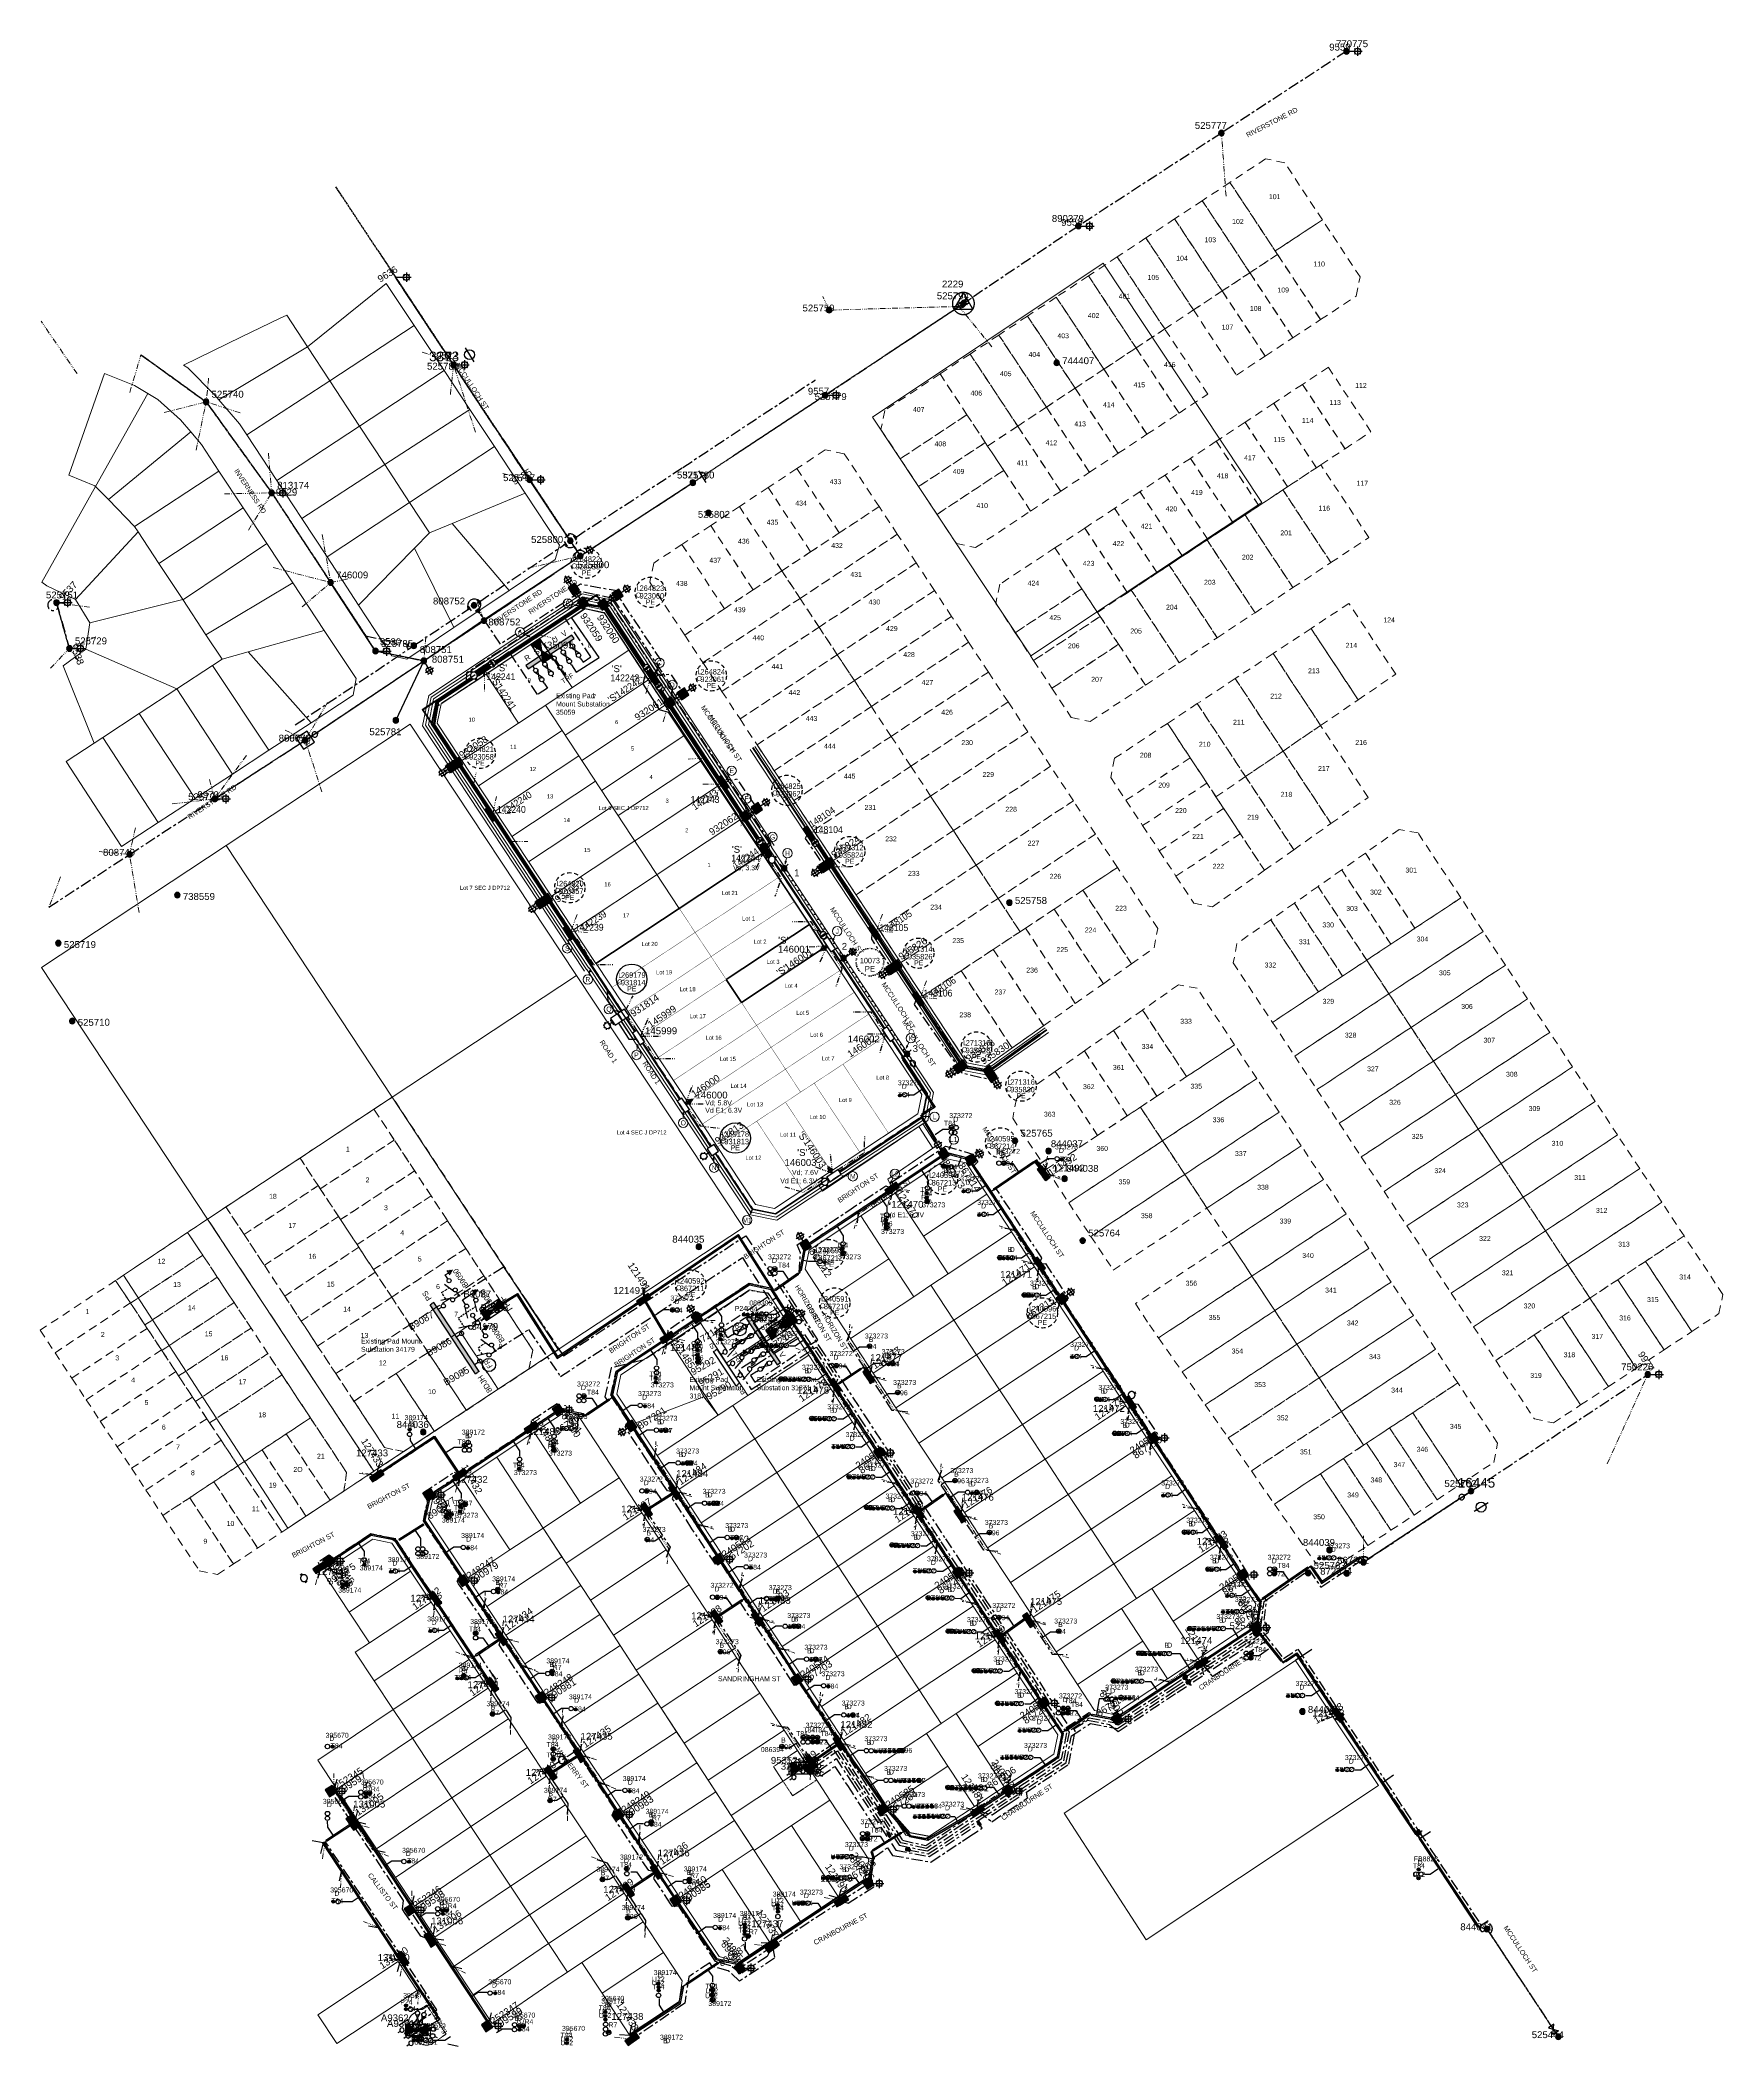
# Model space of a CAD drawing. Header units: metres. Extents: x 302829 to 303440, y 6270651 to 6271380.
import ezdxf
from ezdxf.enums import TextEntityAlignment as Align

# ---------------------------------------------------------------- set-up
doc = ezdxf.new("R2010")
doc.units = ezdxf.units.M
for name, pattern in [('Cable Exist OH', [1, 1, 0]), ('Cable Exist UG', [7, 4, -1, 1, -1]), ('Cable Remove', [1, 0, -1]), ('CENTERX2', [4, 2.5, -0.5, 0.5, -0.5]), ('Dash', [5, 3, -2]), ('DASHED', [19.05, 12.7, -6.35]), ('DOT', [6.35, 0, -6.35]), ('HIDDEN2', [0.1875, 0.125, -0.0625]), ('IE Trench LV', [5.5, 4, -1.5]), ('PHANTOM2', [4.45, 2, -0.5, 0.15, -0.5, 0.15, -0.5, 0.15, -0.5])]:
    doc.linetypes.add(name, pattern=pattern)
doc.layers.get('0').update_dxf_attribs({"color": 6})
doc.layers.add('_User Miscellaneous12', color=252, linetype='Continuous', lineweight=13, plot=False, transparency=0.5)
for name, color, linetype, lineweight in [('_User Miscellaneous4', 191, 'Continuous', 13), ('_User Miscellaneous5', 151, 'Continuous', 13), ('_User_HV_Exist', 1, 'Continuous', 25), ('_User_LV_Exist', 5, 'Continuous', 25), ('_User_SL_Exist', 4, 'Continuous', 25), ('Cadastre Developer_SP_EXT', 96, 'Continuous', 15), ('Cadastre Developer_SP_NEW', 54, 'Continuous', 15), ('Cadastre Land Parcels_SP_EXT', 96, 'Continuous', 15), ('Cadastre Other Property_SP_EXT', 96, 'DASHED', 15), ('Cadastre Roads_SP_EXT', 54, 'Continuous', 15), ('Mains_HV_EXT', 13, 'Continuous', 25), ('Mains_LV_SL_EXT', 135, 'Continuous', 25), ('Mains_SL_EXT', 131, 'Continuous', 25)]:
    doc.layers.add(name, color=color, linetype=linetype, lineweight=lineweight)
for name, color, linetype in [('Duct_SP_EXT', 40, 'Continuous'), ('Equip_HV_EXT', 7, 'Continuous'), ('Equip_LV_EXT', 7, 'Continuous'), ('Equip_LV_NEW', 2, 'Continuous'), ('Equip_SP_HV_EXT', 7, 'Continuous'), ('Equip_SP_LV_EXT', 7, 'Continuous'), ('Equip_SP_SL_EXT', 7, 'Continuous'), ('Equip_SP_SL_NEW', 2, 'Continuous'), ('Mains_HV_New_U72', 2, 'Cable x'), ('Mains_LV_New_T84', 2, 'Cable x'), ('Mains_SL_NEW_R6', 2, 'Continuous'), ('Notes', 7, 'Continuous'), ('Notes_HV_MISC', 11, 'Continuous'), ('Notes_LV_MISC', 161, 'Continuous'), ('Notes_SL_MISC', 4, 'Continuous'), ('Notes_SP_MISC', 7, 'Continuous'), ('OH_Details_SP_MISC', 7, 'Continuous'), ('Services_SP_NEW_UG', 2, 'IE Trench LV'), ('Sub_SP_EXT', 7, 'Continuous'), ('Sub_SP_TR_HV_LV_EXT', 7, 'Continuous'), ('SupportsOH_SP_TR_HV_LV_SL_EXT', 7, 'Continuous'), ('SupportsUG_SP_LV_EXT', 7, 'Continuous'), ('SupportsUG_SP_LV_NEW', 2, 'Continuous'), ('SupportsUG_SP_LV_SL_EXT', 7, 'Continuous'), ('SupportsUG_SP_LV_SL_NEW', 2, 'Continuous'), ('Trench_SP_EXT', 7, 'Continuous'), ('Trench_SP_NEW', 2, 'Continuous'), ('UG_Details_SP_MISC', 7, 'Continuous')]:
    doc.layers.add(name, color=color, linetype=linetype)
doc.layers.add('UNKNOWN_FEATURES', color=1, linetype='DASHED', plot=False)
doc.styles.add('ARIAL', font='arial.ttf', dxfattribs={"height": 2})
doc.styles.add('COLUMN_LABEL', font='arial.ttf', dxfattribs={"height": 2})
doc.styles.add('HVSW_LABEL', font='arial.ttf', dxfattribs={"height": 3.5})
doc.styles.add('iecARIAL', font='arial.ttf', dxfattribs={"height": 2})
doc.styles.add('iecISOCP', font='isocp.shx')
doc.styles.add('ieISOCP', font='arial.ttf', dxfattribs={"height": 1.5})
doc.styles.add('IESYMBOL1', font='isocp.shx')
doc.styles.add('POLE_LABEL', font='arial.ttf', dxfattribs={"height": 2})
doc.styles.add('SL_LABEL', font='arial.ttf', dxfattribs={"height": 2})
doc.styles.get("Standard").update_dxf_attribs({"font": 'arial.ttf'})
doc.styles.add('SWG_LABEL', font='arial.ttf')
doc.styles.add('SWITCH_LABEL', font='arial.ttf', dxfattribs={"height": 2})
doc.linetypes.add('Cable E UG', pattern='A,5,-0.1,["E",Standard,S=1.5,R=0,X=0,Y=-0.75],-1.45', length=6.55)
doc.linetypes.add('Cable New UG', pattern='A,6,-0.05,["X",Standard,S=1.8,R=0,X=0,Y=-0.94],-1.8', length=7.85)
doc.linetypes.add('Cable o', pattern='A,4,-0.01,["O",Standard,S=1.5,R=0,X=0,Y=-0.75],-1.6', length=5.61)
doc.linetypes.add('Cable x', pattern='A,5,-0.05,["X",Standard,S=1.5,R=0,X=0,Y=-0.75],-1.45', length=6.5)
doc.linetypes.add('IE Trench HV', pattern='A,4,-0.4,["/",Standard,S=2,R=0,X=0.25,Y=-1],-1.6', length=6)

# ---------------------------------------------------------------- blocks, each defined once
blk = doc.blocks.new('SUB_POLE_EXT')
at = {"flags": 128}
for points in [[(-0.05, 4), (-0.15, 4), (-0.25, 3.99), (-0.34, 3.99), (-0.44, 3.98), (-0.54, 3.96), (-0.64, 3.95), (-0.73, 3.93), (-0.83, 3.91), (-0.92, 3.89), (-1.02, 3.87), (-1.11, 3.84), (-1.21, 3.81), (-1.3, 3.78), (-1.39, 3.75), (-1.49, 3.71), (-1.58, 3.68), (-1.67, 3.64), (-1.75, 3.59), (-1.84, 3.55), (-1.93, 3.5), (-2.01, 3.46), (-2.1, 3.41), (-2.18, 3.35), (-2.26, 3.3), (-2.34, 3.24), (-2.42, 3.18), (-2.5, 3.12), (-2.58, 3.06), (-2.65, 3), (-2.72, 2.93), (-2.79, 2.86), (-2.86, 2.79), (-2.93, 2.72), (-3, 2.65), (-3.06, 2.58), (-3.12, 2.5), (-3.18, 2.42), (-3.24, 2.34), (-3.3, 2.26), (-3.35, 2.18), (-3.41, 2.1), (-3.46, 2.01), (-3.5, 1.93), (-3.55, 1.84), (-3.59, 1.75), (-3.64, 1.67), (-3.68, 1.58), (-3.71, 1.49), (-3.75, 1.39), (-3.78, 1.3), (-3.81, 1.21), (-3.84, 1.11), (-3.87, 1.02), (-3.89, 0.92), (-3.91, 0.83), (-3.93, 0.73), (-3.95, 0.64), (-3.96, 0.54), (-3.98, 0.44), (-3.99, 0.34), (-3.99, 0.25), (-4, 0.15), (-4, 0.05), (-4, -0.05), (-4, -0.15), (-3.99, -0.25), (-3.99, -0.34), (-3.98, -0.44), (-3.96, -0.54), (-3.95, -0.64), (-3.93, -0.73), (-3.91, -0.83), (-3.89, -0.92), (-3.87, -1.02), (-3.84, -1.11), (-3.81, -1.21), (-3.78, -1.3), (-3.75, -1.39), (-3.71, -1.49), (-3.68, -1.58), (-3.64, -1.67), (-3.59, -1.75), (-3.55, -1.84), (-3.5, -1.93), (-3.46, -2.01), (-3.41, -2.1), (-3.35, -2.18), (-3.3, -2.26), (-3.24, -2.34), (-3.18, -2.42), (-3.12, -2.5), (-3.06, -2.58), (-3, -2.65), (-2.93, -2.72), (-2.86, -2.79), (-2.79, -2.86), (-2.72, -2.93), (-2.65, -3), (-2.58, -3.06), (-2.5, -3.12), (-2.42, -3.18), (-2.34, -3.24), (-2.26, -3.3), (-2.18, -3.35), (-2.1, -3.41), (-2.01, -3.46), (-1.93, -3.5), (-1.84, -3.55), (-1.75, -3.59), (-1.67, -3.64), (-1.58, -3.68), (-1.49, -3.71), (-1.39, -3.75), (-1.3, -3.78), (-1.21, -3.81), (-1.11, -3.84), (-1.02, -3.87), (-0.92, -3.89), (-0.83, -3.91), (-0.73, -3.93), (-0.64, -3.95), (-0.54, -3.96), (-0.44, -3.98), (-0.34, -3.99), (-0.25, -3.99), (-0.15, -4), (-0.05, -4), (0.05, -4), (0.15, -4), (0.25, -3.99), (0.34, -3.99), (0.44, -3.98), (0.54, -3.96), (0.64, -3.95), (0.73, -3.93), (0.83, -3.91), (0.92, -3.89), (1.02, -3.87), (1.11, -3.84), (1.21, -3.81), (1.3, -3.78), (1.39, -3.75), (1.49, -3.71), (1.58, -3.68), (1.67, -3.64), (1.75, -3.59), (1.84, -3.55), (1.93, -3.5), (2.01, -3.46), (2.1, -3.41), (2.18, -3.35), (2.26, -3.3), (2.34, -3.24), (2.42, -3.18), (2.5, -3.12), (2.58, -3.06), (2.65, -3), (2.72, -2.93), (2.79, -2.86), (2.86, -2.79), (2.93, -2.72), (3, -2.65), (3.06, -2.58), (3.12, -2.5), (3.18, -2.42), (3.24, -2.34), (3.3, -2.26), (3.35, -2.18), (3.41, -2.1), (3.46, -2.01), (3.5, -1.93), (3.55, -1.84), (3.59, -1.75), (3.64, -1.67), (3.68, -1.58), (3.71, -1.49), (3.75, -1.39), (3.78, -1.3), (3.81, -1.21), (3.84, -1.11), (3.87, -1.02), (3.89, -0.92), (3.91, -0.83), (3.93, -0.73), (3.95, -0.64), (3.96, -0.54), (3.98, -0.44), (3.99, -0.34), (3.99, -0.25), (4, -0.15), (4, -0.05), (4, 0.05), (4, 0.15), (3.99, 0.25), (3.99, 0.34), (3.98, 0.44), (3.96, 0.54), (3.95, 0.64), (3.93, 0.73), (3.91, 0.83), (3.89, 0.92), (3.87, 1.02), (3.84, 1.11), (3.81, 1.21), (3.78, 1.3), (3.75, 1.39), (3.71, 1.49), (3.68, 1.58), (3.64, 1.67), (3.59, 1.75), (3.55, 1.84), (3.5, 1.93), (3.46, 2.01), (3.41, 2.1), (3.35, 2.18), (3.3, 2.26), (3.24, 2.34), (3.18, 2.42), (3.12, 2.5), (3.06, 2.58), (3, 2.65), (2.93, 2.72), (2.86, 2.79), (2.79, 2.86), (2.72, 2.93), (2.65, 3), (2.58, 3.06), (2.5, 3.12), (2.42, 3.18), (2.34, 3.24), (2.26, 3.3), (2.18, 3.35), (2.1, 3.41), (2.01, 3.46), (1.93, 3.5), (1.84, 3.55), (1.75, 3.59), (1.67, 3.64), (1.58, 3.68), (1.49, 3.71), (1.39, 3.75), (1.3, 3.78), (1.21, 3.81), (1.11, 3.84), (1.02, 3.87), (0.92, 3.89), (0.83, 3.91), (0.73, 3.93), (0.64, 3.95), (0.54, 3.96), (0.44, 3.98), (0.34, 3.99), (0.25, 3.99), (0.15, 4), (0.05, 4)], [(0, 4), (-3.46, -2), (3.46, -2)]]:
    blk.add_lwpolyline(points, close=True, dxfattribs=at)
at = {"flags": 8}
blk.add_attdef('ASSET_NUM', text='', height=2.5, dxfattribs=at).set_placement((0, 7), align=Align.MIDDLE_CENTER)
for tag, flags, p in [('STREET_CODE', 9, (-1.38, 1.45)), ('NO_PHASES', 9, (-1.38, 1.05)), ('OPERATED_BY', 9, (-1.38, 0.65)), ('MAINTAINED_BY', 9, (-1.38, 0.45)), ('ORIENTATION', 9, (-1.38, 0.25)), ('OWNED_BY', 9, (-1.38, 0.05)), ('CONSTRUCTED_VOLTAGE', 9, (-1.13, 0.75)), ('OPERATING_VOLTAGE', 9, (-1.13, 0.35)), ('STATE', 9, (-1.38, -0.35)), ('USAGE', 9, (-1.38, -0.75)), ('LEGEND', 9, (-1.38, -0.95)), ('SUBURB', 9, (-1.38, -1.15)), ('STREETNAME', 9, (-1.38, -1.35)), ('LOCATION', 9, (-1.38, -1.55)), ('NOTES', 9, (-1.38, -1.75)), ('Z', 1, (-1.38, -1.95)), ('SECONDARY_VOLTAGE', 9, (-1.13, -0.65)), ('SUBSTATION_TYPE', 9, (-1.13, -1.05))]:
    blk.add_attdef(tag, text='', height=0.1, dxfattribs=dict(flags=flags)).set_placement(p, align=Align.MIDDLE_LEFT)
blk = doc.blocks.new('*U238')
at = {"ltscale": 10}
h = blk.add_hatch(color=256, dxfattribs=at)
h.dxf.hatch_style = 1
h.paths.add_polyline_path([(4.44, 0.55), (0, 0), (2.22, 3.88)])
h.paths.add_polyline_path([(-2.22, -3.88), (-4.44, -0.55), (0, 0)])
blk.add_line((2.22, 3.88), (-2.22, -3.88))
blk.add_lwpolyline([(-2.22, -3.88), (4.44, 0.55), (2.22, 3.88), (-4.44, -0.55)], close=True)
at = {"ltscale": 10, "flags": 128}
for points in [[(-2.22, -3.88), (-4.44, -0.55), (0, 0)], [(4.44, 0.55), (0, 0), (2.22, 3.88)]]:
    blk.add_lwpolyline(points, close=True, dxfattribs=at)
at = {"flags": 8}
blk.add_attdef('ASSET_NUM', text='', height=2.5, dxfattribs=at).set_placement((0, 5), align=Align.MIDDLE_CENTER)
for tag, flags, p in [('STREET_CODE', 9, (1.5, 0)), ('OPERATING_VOLTAGE', 9, (1.5, -0.4)), ('ORIENTATION', 9, (1.5, -0.6)), ('OWNED_BY', 9, (1.5, -0.8)), ('OPERATED_BY', 9, (1.5, -1)), ('CONSTRUCTED_VOLTAGE', 9, (1.5, -1.4)), ('SECONDARY_VOLTAGE', 9, (1.5, -1.6)), ('STATE', 9, (1.5, -1.8)), ('SUBSTATION_TYPE', 9, (1.5, -2.2)), ('SUBURB', 9, (1.5, -2.8)), ('STREETNAME', 9, (1.5, -3)), ('Z', 1, (1.5, -3.6)), ('NO_PHASES', 9, (1.5, -0.2)), ('MAINTAINED_BY', 9, (1.5, -1.2)), ('PARENT', 9, (1.5, -2)), ('USAGE', 9, (1.5, -2.4)), ('LEGEND', 9, (1.5, -2.6)), ('LOCATION', 9, (1.5, -3.2)), ('NOTES', 9, (1.5, -3.4))]:
    blk.add_attdef(tag, text='', height=0.2, dxfattribs=dict(flags=flags)).set_placement(p, align=Align.MIDDLE_LEFT)
blk = doc.blocks.new('SUB_PADMOUNT_EXT')
at = {"ltscale": 10}
h = blk.add_hatch(color=256, dxfattribs=at)
h.dxf.hatch_style = 1
h.paths.add_polyline_path([(4, -2), (0, 0), (4, 2)])
h.paths.add_polyline_path([(-4, -2), (-4, 2), (0, 0)])
blk.add_line((4, 2), (-4, -2))
blk.add_lwpolyline([(-4, -2), (4, -2), (4, 2), (-4, 2)], close=True)
at = {"ltscale": 10, "flags": 128}
for points in [[(-4, -2), (-4, 2), (0, 0)], [(4, -2), (0, 0), (4, 2)]]:
    blk.add_lwpolyline(points, close=True, dxfattribs=at)
at = {"flags": 8}
blk.add_attdef('ASSET_NUM', text='', height=2.5, dxfattribs=at).set_placement((0, 5), align=Align.MIDDLE_CENTER)
for tag, flags, p in [('STREET_CODE', 9, (1.5, 0)), ('OPERATING_VOLTAGE', 9, (1.5, -0.4)), ('ORIENTATION', 9, (1.5, -0.6)), ('OWNED_BY', 9, (1.5, -0.8)), ('OPERATED_BY', 9, (1.5, -1)), ('CONSTRUCTED_VOLTAGE', 9, (1.5, -1.4)), ('SECONDARY_VOLTAGE', 9, (1.5, -1.6)), ('STATE', 9, (1.5, -1.8)), ('SUBSTATION_TYPE', 9, (1.5, -2.2)), ('SUBURB', 9, (1.5, -2.8)), ('STREETNAME', 9, (1.5, -3)), ('Z', 1, (1.5, -3.6)), ('NO_PHASES', 9, (1.5, -0.2)), ('MAINTAINED_BY', 9, (1.5, -1.2)), ('PARENT', 9, (1.5, -2)), ('USAGE', 9, (1.5, -2.4)), ('LEGEND', 9, (1.5, -2.6)), ('LOCATION', 9, (1.5, -3.2)), ('NOTES', 9, (1.5, -3.4))]:
    blk.add_attdef(tag, text='', height=0.2, dxfattribs=dict(flags=flags)).set_placement(p, align=Align.MIDDLE_LEFT)
blk = doc.blocks.new('*U239')
at = {"ltscale": 10}
h = blk.add_hatch(color=256, dxfattribs=at)
h.dxf.hatch_style = 1
h.paths.add_polyline_path([(4.44, 0.53), (0, 0), (2.24, 3.87)])
h.paths.add_polyline_path([(-2.24, -3.87), (-4.44, -0.53), (0, 0)])
blk.add_line((2.24, 3.87), (-2.24, -3.87))
blk.add_lwpolyline([(-2.24, -3.87), (4.44, 0.53), (2.24, 3.87), (-4.44, -0.53)], close=True)
at = {"ltscale": 10, "flags": 128}
for points in [[(-2.24, -3.87), (-4.44, -0.53), (0, 0)], [(4.44, 0.53), (0, 0), (2.24, 3.87)]]:
    blk.add_lwpolyline(points, close=True, dxfattribs=at)
at = {"flags": 8}
blk.add_attdef('ASSET_NUM', text='', height=2.5, dxfattribs=at).set_placement((0, 5), align=Align.MIDDLE_CENTER)
for tag, flags, p in [('STREET_CODE', 9, (1.5, 0)), ('OPERATING_VOLTAGE', 9, (1.5, -0.4)), ('ORIENTATION', 9, (1.5, -0.6)), ('OWNED_BY', 9, (1.5, -0.8)), ('OPERATED_BY', 9, (1.5, -1)), ('CONSTRUCTED_VOLTAGE', 9, (1.5, -1.4)), ('SECONDARY_VOLTAGE', 9, (1.5, -1.6)), ('STATE', 9, (1.5, -1.8)), ('SUBSTATION_TYPE', 9, (1.5, -2.2)), ('SUBURB', 9, (1.5, -2.8)), ('STREETNAME', 9, (1.5, -3)), ('Z', 1, (1.5, -3.6)), ('NO_PHASES', 9, (1.5, -0.2)), ('MAINTAINED_BY', 9, (1.5, -1.2)), ('PARENT', 9, (1.5, -2)), ('USAGE', 9, (1.5, -2.4)), ('LEGEND', 9, (1.5, -2.6)), ('LOCATION', 9, (1.5, -3.2)), ('NOTES', 9, (1.5, -3.4))]:
    blk.add_attdef(tag, text='', height=0.2, dxfattribs=dict(flags=flags)).set_placement(p, align=Align.MIDDLE_LEFT)
blk = doc.blocks.new('COLUMN_EXT')
blk.add_hatch(color=256).paths.add_polyline_path([(1.5, -1.5), (1.5, 1.5), (-1.5, 1.5), (-1.5, -1.5)])
blk.add_lwpolyline([(1.5, 1.5), (-1.5, 1.5), (-1.5, -1.5), (1.5, -1.5)], close=True)
at = {"flags": 9}
for tag, style, p in [('STRUCTURE_PLANT_NUMBER', 'POLE_LABEL', (-1.81, -0.03)), ('STREET_CODE', 'COLUMN_LABEL', (-1.81, 0.2))]:
    blk.add_attdef(tag, text='', height=0.2, rotation=180, dxfattribs=dict(at, style=style)).set_placement(p, align=Align.MIDDLE_LEFT)
for tag, p in [('COLUMN_TYPE', (-1.81, 0.4)), ('STREETNAME', (-1.81, 1.6)), ('OWNED_BY', (-1.81, 0.6)), ('LOCATION', (-1.81, 1.4)), ('SUBURB', (-1.81, 1.8)), ('LEGEND', (-1.81, 1.2)), ('USAGE', (-1.81, 1)), ('NOTES', (-1.81, 2)), ('STATE', (-1.81, 0.8))]:
    blk.add_attdef(tag, text='', height=0.2, rotation=180, dxfattribs=at).set_placement(p, align=Align.MIDDLE_LEFT)
at = {"flags": 1}
blk.add_attdef('Z', (-1.81, 2.35), '', height=0.2, rotation=180, dxfattribs=at)
at = {"style": 'COLUMN_LABEL', "width": 0.9, "flags": 8}
blk.add_attdef('ASSET_NUM', text='', height=2, rotation=270, dxfattribs=at).set_placement((2, -4), align=Align.MIDDLE_LEFT)
blk = doc.blocks.new('PILLAR_EXT')
blk.add_hatch(color=256).paths.add_polyline_path([(-2.5, 1), (-2.5, -1), (2.5, -1), (2.5, 1)])
for p, q in [((-2.5, 0), (2.5, 0)), ((0, 1), (0, -1))]:
    blk.add_line(p, q)
at = {"ltscale": 10}
blk.add_line((2.5, 0), (-2.5, 0), dxfattribs=at)
blk.add_lwpolyline([(-2.5, -1), (-1.25, -1), (1.25, -1), (2.5, -1), (2.5, 1), (-2.5, 1)], close=True)
at = {"width": 0.9, "flags": 8}
blk.add_attdef('ASSET_NUM', text='', height=2, rotation=90, dxfattribs=at).set_placement((-2, 4), align=Align.MIDDLE_LEFT)
for tag, p, flags in [('OWNED_BY', (0, -0.2), 9), ('STATE', (0, -0.4), 9), ('SUPPORT_TYPE', (0, -0.6), 9), ('STREETNAME', (0, -1.8), 9), ('SUBURB', (0, -2), 1), ('USAGE', (0, -0.8), 9), ('LEGEND', (0, -1), 9), ('LOCATION', (0, -1.2), 9), ('NOTES', (0, -1.4), 9), ('PARENT', (0, -1.6), 9)]:
    blk.add_attdef(tag, p, '', height=0.2, dxfattribs=dict(flags=flags))
blk = doc.blocks.new('*U358')
blk.add_hatch(color=256).paths.add_polyline_path([(-2.57, 0.81), (-2.42, -1.18), (2.57, -0.81), (2.42, 1.18)])
for p, q in [((-2.49, -0.19), (2.49, 0.19)), ((-0.07, 1), (0.07, -1))]:
    blk.add_line(p, q)
at = {"ltscale": 10}
blk.add_line((2.49, 0.19), (-2.49, -0.19), dxfattribs=at)
blk.add_lwpolyline([(-2.42, -1.18), (-1.17, -1.09), (1.32, -0.9), (2.57, -0.81), (2.42, 1.18), (-2.57, 0.81)], close=True)
at = {"width": 0.9, "flags": 8}
blk.add_attdef('ASSET_NUM', text='', height=2, rotation=90, dxfattribs=at).set_placement((-2, 4), align=Align.MIDDLE_LEFT)
for tag, p, flags in [('OWNED_BY', (0, -0.2), 9), ('STATE', (0, -0.4), 9), ('SUPPORT_TYPE', (0, -0.6), 9), ('STREETNAME', (0, -1.8), 9), ('SUBURB', (0, -2), 1), ('USAGE', (0, -0.8), 9), ('LEGEND', (0, -1), 9), ('LOCATION', (0, -1.2), 9), ('NOTES', (0, -1.4), 9), ('PARENT', (0, -1.6), 9)]:
    blk.add_attdef(tag, p, '', height=0.2, dxfattribs=dict(flags=flags))
blk = doc.blocks.new('DUCT_EXT')
blk.add_circle((0, 0.8), 0.8)
at = {"flags": 1}
blk.add_attdef('Z', (0, 0), '', height=0.2, dxfattribs=at)
at = {"flags": 9}
for tag, p in [('DUCT_CODE', (0, 0)), ('XSECT_TYPE', (0, -0.2)), ('STATE', (0, -0.6)), ('FB_REFERENCE', (0, -0.4)), ('NOTES', (0, -0.8))]:
    blk.add_attdef(tag, text='', height=0.2, dxfattribs=at).set_placement(p, align=Align.MIDDLE_LEFT)
blk = doc.blocks.new('LV_OH_LINKS_OPEN_EXT')
for p, q in [((-0.17, 4.97), (-0.17, 5.46)), ((-0.17, 3), (-0.17, 2.5)), ((0.17, 4.97), (0.17, 5.46)), ((0.17, 3), (0.17, 2.5))]:
    blk.add_line(p, q)
blk.add_lwpolyline([(0, 2.99, 1), (0, 4.98, 1)], format="xyb", close=True)
at = {"flags": 9}
for tag, p in [('ACTUAL_STATUS', (0, 0)), ('CONSTRUCTED_VOLTAGE', (0, -0.2)), ('OPERATING_VOLTAGE', (0, -0.6)), ('ORIENTATION', (0, -0.8)), ('OWNED_BY', (0, -1)), ('STATE', (0, -1.2)), ('SWITCH_TYPE', (0, -1.4)), ('NO_PHASES', (0, -0.4)), ('USAGE', (0, -1.6)), ('LEGEND', (0, -1.8)), ('NOTES', (0, -2))]:
    blk.add_attdef(tag, text='', height=0.2, dxfattribs=at).set_placement(p, align=Align.MIDDLE_LEFT)
at = {"flags": 1}
blk.add_attdef('Z', (0, 0), '', height=0.2, dxfattribs=at)
blk = doc.blocks.new('LV_OH_LINKS_DISTFUSE_EXT')
for p, q in [((0, 0), (0.96, 0)), ((3.84, 0), (4.8, 0))]:
    blk.add_line(p, q)
blk.add_lwpolyline([(3.84, -1.2), (3.84, 1.2), (0.96, -1.2), (0.96, 1.2)], close=True)
at = {"flags": 9}
for tag, p in [('ACTUAL_STATUS', (0, 0)), ('CONSTRUCTED_VOLTAGE', (0, -0.2)), ('OPERATING_VOLTAGE', (0, -0.6)), ('ORIENTATION', (0, -0.8)), ('OWNED_BY', (0, -1)), ('STATE', (0, -1.2)), ('SWITCH_TYPE', (0, -1.4)), ('NO_PHASES', (0, -0.4)), ('USAGE', (0, -1.6)), ('NOTES', (0, -1.8))]:
    blk.add_attdef(tag, text='', height=0.2, dxfattribs=at).set_placement(p, align=Align.MIDDLE_LEFT)
at = {"flags": 1}
blk.add_attdef('Z', (0, 0), '', height=0.2, dxfattribs=at)
blk = doc.blocks.new('SL_LANTERN_EXT')
at = {"flags": 9}
for tag, p in [('LRATECODE', (-7.4, 0)), ('LOUTREACHVOCAB', (-7.2, 0)), ('LOUTREACH', (-7, 0)), ('LANTNUMBER', (-6.6, 0)), ('LNEW', (-6.4, 0)), ('LMASTVOCAB', (-6.2, 0)), ('LMAST', (-6, 0)), ('LLAMPVOCAB', (-5.8, 0)), ('LLAMP', (-5.6, 0)), ('LEXIST', (-5.4, 0)), ('LCHARGE3PERCENT', (-5.2, 0)), ('LCHARGE3', (-5, 0)), ('LCHARGE2PERCENT', (-4.8, 0)), ('LCHARGE2', (-4.6, 0)), ('LCHARGE1PERCENT', (-4.4, 0)), ('LCHARGE1', (-4.2, 0)), ('LCATEGORY', (-4, 0)), ('LBRACKETVOCAB', (-3.8, 0)), ('LBRACKET', (-3.6, 0)), ('LKINGHEIGHT', (-3.4, 0)), ('CREPLACE', (-3.2, 0)), ('CREMOVE', (-3, 0)), ('CNUMBER', (-2.8, 0)), ('CNEW', (-2.6, 0)), ('CEXIST', (-2.4, 0)), ('USAGE', (-2.2, 0)), ('STATE', (-2, 0)), ('OWNED_BY', (-1.8, 0)), ('ORIENTATION', (-1.6, 0)), ('OPERATING_VOLTAGE', (-1.4, 0))]:
    blk.add_attdef(tag, text='', height=0.001, rotation=270, dxfattribs=at).set_placement(p, align=Align.MIDDLE_LEFT)
for tag, p in [('LREMOVE', (0, -7.6)), ('LREPLACE', (0, -7.8)), ('LTYPE', (0, -8)), ('LTYPEVOCAB', (0, -8.2)), ('LEGEND', (0, -8.4)), ('SUBURB', (0, -8.6)), ('STREETNAME', (0, -8.8)), ('LOCATION', (0, -9)), ('NOTES', (0, -9.2)), ('MAINTAINED_BY', (0, -9.86))]:
    blk.add_attdef(tag, text='', height=0.001, dxfattribs=at).set_placement(p, align=Align.MIDDLE_LEFT)
blk.add_attdef('OPERATED_BY', (0, -9.61), '', height=0.001, dxfattribs=at)
blk.add_wipeout([(5.69, 0), (5.06, -1.06), (4, -1.69), (2.94, -1.06), (2.31, 0), (2.94, 1.06), (4, 1.69), (5.06, 1.06)])
for p, q in [((0, 0), (4, 0)), ((2.94, 1.06), (3.2, 0.8)), ((4, 1.69), (4, 0)), ((5.06, 1.06), (4.8, 0.8)), ((2.94, -1.06), (3.2, -0.8)), ((4, 0), (5.69, 0)), ((4, 0), (4, -1.69)), ((5.06, -1.06), (4.8, -0.8))]:
    blk.add_line(p, q)
blk.add_circle((4, 0), 1.12)
for tag, p in [('NO_PHASES', (-1.2, 0)), ('LANTERN_TYPE', (-1, 0)), ('LANTERN_PURPOSE', (-0.8, 0)), ('CONTROL_TYPE', (-0.6, 0)), ('CONSTRUCTED_VOLTAGE', (-0.4, 0))]:
    blk.add_attdef(tag, text='', height=0.001, rotation=270, dxfattribs=at).set_placement(p, align=Align.MIDDLE_LEFT)
at = {"style": 'SL_LABEL', "flags": 9}
blk.add_attdef('STREET_CODE', text='', height=0.001, rotation=270, dxfattribs=at).set_placement((0, 0), align=Align.MIDDLE_LEFT)
at = {"flags": 1}
blk.add_attdef('Z', (0, 0), '', height=0.001, rotation=270, dxfattribs=at)
at = {"width": 0.9}
blk.add_attdef('LNUMBER', text='', height=1, dxfattribs=at).set_placement((7, -1), align=Align.MIDDLE_LEFT)
blk = doc.blocks.new('*U267')
at = {"flags": 9}
for tag, p in [('LREMOVE', (0, -7.6)), ('LREPLACE', (0, -7.8)), ('LTYPE', (0, -8)), ('LTYPEVOCAB', (0, -8.2)), ('LEGEND', (0, -8.4)), ('SUBURB', (0, -8.6)), ('STREETNAME', (0, -8.8)), ('LOCATION', (0, -9)), ('NOTES', (0, -9.2)), ('MAINTAINED_BY', (0, -9.86))]:
    blk.add_attdef(tag, text='', height=0.001, dxfattribs=at).set_placement(p, align=Align.MIDDLE_LEFT)
blk.add_attdef('OPERATED_BY', (0, -9.61), '', height=0.001, dxfattribs=at)
blk.add_wipeout([(-4.73, -3.16), (-4.8, -1.93), (-4.26, -0.82), (-3.03, -0.75), (-1.92, -1.28), (-1.86, -2.51), (-2.39, -3.62), (-3.62, -3.69)])
for p, q in [((0, 0), (-3.33, -2.22)), ((-4.8, -1.93), (-4.43, -2)), ((-3.33, -2.22), (-4.73, -3.16)), ((-3.33, -2.22), (-4.26, -0.82)), ((-3.62, -3.69), (-3.55, -3.32)), ((-2.39, -3.62), (-3.33, -2.22)), ((-3.03, -0.75), (-3.11, -1.12)), ((-1.86, -2.51), (-2.22, -2.44))]:
    blk.add_line(p, q)
blk.add_circle((-3.33, -2.22), 1.12)
at = {"width": 0.9}
blk.add_attdef('LNUMBER', text='', height=1, rotation=213.71195, dxfattribs=at).set_placement((-6.38, -3.05), align=Align.MIDDLE_LEFT)
at = {"flags": 9}
for tag, p in [('LRATECODE', (-7.4, 0)), ('LOUTREACHVOCAB', (-7.2, 0)), ('LOUTREACH', (-7, 0)), ('LANTNUMBER', (-6.6, 0)), ('LNEW', (-6.4, 0)), ('LMASTVOCAB', (-6.2, 0)), ('LMAST', (-6, 0)), ('LLAMPVOCAB', (-5.8, 0)), ('LLAMP', (-5.6, 0)), ('LEXIST', (-5.4, 0)), ('LCHARGE3PERCENT', (-5.2, 0)), ('LCHARGE3', (-5, 0)), ('LCHARGE2PERCENT', (-4.8, 0)), ('LCHARGE2', (-4.6, 0)), ('LCHARGE1PERCENT', (-4.4, 0)), ('LCHARGE1', (-4.2, 0)), ('LCATEGORY', (-4, 0)), ('LBRACKETVOCAB', (-3.8, 0)), ('LBRACKET', (-3.6, 0)), ('LKINGHEIGHT', (-3.4, 0)), ('CREPLACE', (-3.2, 0)), ('CREMOVE', (-3, 0)), ('CNUMBER', (-2.8, 0)), ('CNEW', (-2.6, 0)), ('CEXIST', (-2.4, 0)), ('USAGE', (-2.2, 0)), ('STATE', (-2, 0)), ('OWNED_BY', (-1.8, 0)), ('ORIENTATION', (-1.6, 0)), ('OPERATING_VOLTAGE', (-1.4, 0)), ('NO_PHASES', (-1.2, 0)), ('LANTERN_TYPE', (-1, 0)), ('LANTERN_PURPOSE', (-0.8, 0)), ('CONTROL_TYPE', (-0.6, 0)), ('CONSTRUCTED_VOLTAGE', (-0.4, 0))]:
    blk.add_attdef(tag, text='', height=0.001, rotation=270, dxfattribs=at).set_placement(p, align=Align.MIDDLE_LEFT)
at = {"style": 'SL_LABEL', "flags": 9}
blk.add_attdef('STREET_CODE', text='', height=0.001, rotation=270, dxfattribs=at).set_placement((0, 0), align=Align.MIDDLE_LEFT)
at = {"flags": 1}
blk.add_attdef('Z', (0, 0), '', height=0.001, rotation=270, dxfattribs=at)
blk = doc.blocks.new('*U325')
at = {"flags": 9}
for tag, p in [('LRATECODE', (-7.4, 0)), ('LOUTREACHVOCAB', (-7.2, 0)), ('LOUTREACH', (-7, 0)), ('LANTNUMBER', (-6.6, 0)), ('LNEW', (-6.4, 0)), ('LMASTVOCAB', (-6.2, 0)), ('LMAST', (-6, 0)), ('LLAMPVOCAB', (-5.8, 0)), ('LLAMP', (-5.6, 0)), ('LEXIST', (-5.4, 0)), ('LCHARGE3PERCENT', (-5.2, 0)), ('LCHARGE3', (-5, 0)), ('LCHARGE2PERCENT', (-4.8, 0)), ('LCHARGE2', (-4.6, 0)), ('LCHARGE1PERCENT', (-4.4, 0)), ('LCHARGE1', (-4.2, 0)), ('LCATEGORY', (-4, 0)), ('LBRACKETVOCAB', (-3.8, 0)), ('LBRACKET', (-3.6, 0)), ('LKINGHEIGHT', (-3.4, 0)), ('CREPLACE', (-3.2, 0)), ('CREMOVE', (-3, 0)), ('CNUMBER', (-2.8, 0)), ('CNEW', (-2.6, 0)), ('CEXIST', (-2.4, 0)), ('USAGE', (-2.2, 0)), ('STATE', (-2, 0)), ('OWNED_BY', (-1.8, 0))]:
    blk.add_attdef(tag, text='', height=0.001, rotation=270, dxfattribs=at).set_placement(p, align=Align.MIDDLE_LEFT)
for tag, p in [('LREMOVE', (0, -7.6)), ('LREPLACE', (0, -7.8)), ('LTYPE', (0, -8)), ('LTYPEVOCAB', (0, -8.2)), ('LEGEND', (0, -8.4)), ('SUBURB', (0, -8.6)), ('STREETNAME', (0, -8.8)), ('LOCATION', (0, -9)), ('NOTES', (0, -9.2)), ('MAINTAINED_BY', (0, -9.86))]:
    blk.add_attdef(tag, text='', height=0.001, dxfattribs=at).set_placement(p, align=Align.MIDDLE_LEFT)
blk.add_attdef('OPERATED_BY', (0, -9.61), '', height=0.001, dxfattribs=at)
blk.add_wipeout([(4.76, 3.11), (4.82, 1.88), (4.27, 0.77), (3.04, 0.72), (1.94, 1.26), (1.88, 2.49), (2.43, 3.6), (3.66, 3.65)])
for p, q in [((0, 0), (3.35, 2.18)), ((1.88, 2.49), (2.25, 2.42)), ((2.43, 3.6), (3.35, 2.18)), ((3.04, 0.72), (3.12, 1.08)), ((3.35, 2.18), (4.76, 3.11)), ((3.35, 2.18), (4.27, 0.77)), ((3.66, 3.65), (3.58, 3.29)), ((4.82, 1.88), (4.45, 1.95))]:
    blk.add_line(p, q)
blk.add_circle((3.35, 2.18), 1.12)
at = {"width": 0.9}
blk.add_attdef('LNUMBER', text='', height=1, rotation=33.10563, dxfattribs=at).set_placement((6.41, 2.99), align=Align.MIDDLE_LEFT)
at = {"flags": 9}
for tag, p in [('ORIENTATION', (-1.6, 0)), ('OPERATING_VOLTAGE', (-1.4, 0)), ('NO_PHASES', (-1.2, 0)), ('LANTERN_TYPE', (-1, 0)), ('LANTERN_PURPOSE', (-0.8, 0)), ('CONTROL_TYPE', (-0.6, 0)), ('CONSTRUCTED_VOLTAGE', (-0.4, 0))]:
    blk.add_attdef(tag, text='', height=0.001, rotation=270, dxfattribs=at).set_placement(p, align=Align.MIDDLE_LEFT)
at = {"style": 'SL_LABEL', "flags": 9}
blk.add_attdef('STREET_CODE', text='', height=0.001, rotation=270, dxfattribs=at).set_placement((0, 0), align=Align.MIDDLE_LEFT)
at = {"flags": 1}
blk.add_attdef('Z', (0, 0), '', height=0.001, rotation=270, dxfattribs=at)
blk = doc.blocks.new('*U324')
at = {"flags": 9}
for tag, p in [('LRATECODE', (-7.4, 0)), ('LOUTREACHVOCAB', (-7.2, 0)), ('LOUTREACH', (-7, 0)), ('LANTNUMBER', (-6.6, 0)), ('LNEW', (-6.4, 0)), ('LMASTVOCAB', (-6.2, 0)), ('LMAST', (-6, 0)), ('LLAMPVOCAB', (-5.8, 0)), ('LLAMP', (-5.6, 0)), ('LEXIST', (-5.4, 0)), ('LCHARGE3PERCENT', (-5.2, 0)), ('LCHARGE3', (-5, 0)), ('LCHARGE2PERCENT', (-4.8, 0)), ('LCHARGE2', (-4.6, 0)), ('LCHARGE1PERCENT', (-4.4, 0)), ('LCHARGE1', (-4.2, 0)), ('LCATEGORY', (-4, 0)), ('LBRACKETVOCAB', (-3.8, 0)), ('LBRACKET', (-3.6, 0)), ('LKINGHEIGHT', (-3.4, 0)), ('CREPLACE', (-3.2, 0))]:
    blk.add_attdef(tag, text='', height=0.001, rotation=270, dxfattribs=at).set_placement(p, align=Align.MIDDLE_LEFT)
for tag, p in [('SUBURB', (0, -8.6)), ('STREETNAME', (0, -8.8)), ('LOCATION', (0, -9)), ('NOTES', (0, -9.2)), ('MAINTAINED_BY', (0, -9.86))]:
    blk.add_attdef(tag, text='', height=0.001, dxfattribs=at).set_placement(p, align=Align.MIDDLE_LEFT)
blk.add_attdef('OPERATED_BY', (0, -9.61), '', height=0.001, dxfattribs=at)
blk.add_wipeout([(2.84, -4.93), (1.61, -4.91), (0.54, -4.31), (0.55, -3.08), (1.16, -2), (2.39, -2.02), (3.46, -2.62), (3.45, -3.85)])
for p, q in [((0, 0), (2, -3.46)), ((2, -3.46), (0.54, -4.31)), ((0.55, -3.08), (0.91, -3.17)), ((1.61, -4.91), (1.71, -4.55)), ((3.46, -2.62), (2, -3.46)), ((2, -3.46), (2.84, -4.93)), ((2.39, -2.02), (2.29, -2.38)), ((3.45, -3.85), (3.09, -3.76))]:
    blk.add_line(p, q)
blk.add_circle((2, -3.46), 1.12)
for tag, p in [('CREMOVE', (-3, 0)), ('CNUMBER', (-2.8, 0)), ('CNEW', (-2.6, 0)), ('CEXIST', (-2.4, 0)), ('USAGE', (-2.2, 0)), ('STATE', (-2, 0)), ('OWNED_BY', (-1.8, 0)), ('ORIENTATION', (-1.6, 0)), ('OPERATING_VOLTAGE', (-1.4, 0)), ('NO_PHASES', (-1.2, 0)), ('LANTERN_TYPE', (-1, 0)), ('LANTERN_PURPOSE', (-0.8, 0)), ('CONTROL_TYPE', (-0.6, 0)), ('CONSTRUCTED_VOLTAGE', (-0.4, 0))]:
    blk.add_attdef(tag, text='', height=0.001, rotation=270, dxfattribs=at).set_placement(p, align=Align.MIDDLE_LEFT)
at = {"style": 'SL_LABEL', "flags": 9}
blk.add_attdef('STREET_CODE', text='', height=0.001, rotation=270, dxfattribs=at).set_placement((0, 0), align=Align.MIDDLE_LEFT)
at = {"flags": 1}
blk.add_attdef('Z', (0, 0), '', height=0.001, rotation=270, dxfattribs=at)
at = {"width": 0.9}
blk.add_attdef('LNUMBER', text='', height=1, rotation=299.98897, dxfattribs=at).set_placement((2.63, -6.56), align=Align.MIDDLE_LEFT)
at = {"flags": 9}
for tag, p in [('LREMOVE', (0, -7.6)), ('LREPLACE', (0, -7.8)), ('LTYPE', (0, -8)), ('LTYPEVOCAB', (0, -8.2)), ('LEGEND', (0, -8.4))]:
    blk.add_attdef(tag, text='', height=0.001, dxfattribs=at).set_placement(p, align=Align.MIDDLE_LEFT)
blk = doc.blocks.new('*U342')
at = {"flags": 9}
for tag, p in [('LRATECODE', (-7.4, 0)), ('LOUTREACHVOCAB', (-7.2, 0)), ('LOUTREACH', (-7, 0)), ('LANTNUMBER', (-6.6, 0)), ('LNEW', (-6.4, 0)), ('LMASTVOCAB', (-6.2, 0)), ('LMAST', (-6, 0)), ('LLAMPVOCAB', (-5.8, 0)), ('LLAMP', (-5.6, 0)), ('LEXIST', (-5.4, 0)), ('LCHARGE3PERCENT', (-5.2, 0)), ('LCHARGE3', (-5, 0)), ('LCHARGE2PERCENT', (-4.8, 0)), ('LCHARGE2', (-4.6, 0)), ('LCHARGE1PERCENT', (-4.4, 0)), ('LCHARGE1', (-4.2, 0)), ('LCATEGORY', (-4, 0)), ('LBRACKETVOCAB', (-3.8, 0)), ('LBRACKET', (-3.6, 0)), ('LKINGHEIGHT', (-3.4, 0)), ('CREPLACE', (-3.2, 0)), ('CREMOVE', (-3, 0)), ('CNUMBER', (-2.8, 0)), ('CNEW', (-2.6, 0)), ('CEXIST', (-2.4, 0)), ('USAGE', (-2.2, 0)), ('STATE', (-2, 0)), ('OWNED_BY', (-1.8, 0))]:
    blk.add_attdef(tag, text='', height=0.001, rotation=270, dxfattribs=at).set_placement(p, align=Align.MIDDLE_LEFT)
for tag, p in [('LREMOVE', (0, -7.6)), ('LREPLACE', (0, -7.8)), ('LTYPE', (0, -8)), ('LTYPEVOCAB', (0, -8.2)), ('LEGEND', (0, -8.4)), ('SUBURB', (0, -8.6)), ('STREETNAME', (0, -8.8)), ('LOCATION', (0, -9)), ('NOTES', (0, -9.2)), ('MAINTAINED_BY', (0, -9.86))]:
    blk.add_attdef(tag, text='', height=0.001, dxfattribs=at).set_placement(p, align=Align.MIDDLE_LEFT)
blk.add_attdef('OPERATED_BY', (0, -9.61), '', height=0.001, dxfattribs=at)
blk.add_wipeout([(4.76, 3.11), (4.82, 1.88), (4.27, 0.78), (3.04, 0.72), (1.94, 1.27), (1.88, 2.5), (2.42, 3.6), (3.65, 3.66)])
for p, q in [((0, 0), (3.35, 2.19)), ((1.88, 2.5), (2.25, 2.42)), ((2.42, 3.6), (3.35, 2.19)), ((3.04, 0.72), (3.12, 1.09)), ((3.35, 2.19), (4.76, 3.11)), ((3.35, 2.19), (4.27, 0.78)), ((3.65, 3.66), (3.58, 3.29)), ((4.82, 1.88), (4.45, 1.96))]:
    blk.add_line(p, q)
blk.add_circle((3.35, 2.19), 1.12)
at = {"width": 0.9}
blk.add_attdef('LNUMBER', text='', height=1, rotation=33.20533, dxfattribs=at).set_placement((6.4, 3), align=Align.MIDDLE_LEFT)
at = {"flags": 9}
for tag, p in [('ORIENTATION', (-1.6, 0)), ('OPERATING_VOLTAGE', (-1.4, 0)), ('NO_PHASES', (-1.2, 0)), ('LANTERN_TYPE', (-1, 0)), ('LANTERN_PURPOSE', (-0.8, 0)), ('CONTROL_TYPE', (-0.6, 0)), ('CONSTRUCTED_VOLTAGE', (-0.4, 0))]:
    blk.add_attdef(tag, text='', height=0.001, rotation=270, dxfattribs=at).set_placement(p, align=Align.MIDDLE_LEFT)
at = {"style": 'SL_LABEL', "flags": 9}
blk.add_attdef('STREET_CODE', text='', height=0.001, rotation=270, dxfattribs=at).set_placement((0, 0), align=Align.MIDDLE_LEFT)
at = {"flags": 1}
blk.add_attdef('Z', (0, 0), '', height=0.001, rotation=270, dxfattribs=at)
blk = doc.blocks.new('*U266')
at = {"flags": 9}
blk.add_attdef('LRATECODE', text='', height=0.001, rotation=270, dxfattribs=at).set_placement((-7.4, 0), align=Align.MIDDLE_LEFT)
for tag, p in [('LREMOVE', (0, -7.6)), ('LREPLACE', (0, -7.8)), ('LTYPE', (0, -8)), ('LTYPEVOCAB', (0, -8.2)), ('LEGEND', (0, -8.4)), ('SUBURB', (0, -8.6)), ('STREETNAME', (0, -8.8)), ('LOCATION', (0, -9)), ('NOTES', (0, -9.2)), ('MAINTAINED_BY', (0, -9.86))]:
    blk.add_attdef(tag, text='', height=0.001, dxfattribs=at).set_placement(p, align=Align.MIDDLE_LEFT)
blk.add_attdef('OPERATED_BY', (0, -9.61), '', height=0.001, dxfattribs=at)
blk.add_wipeout([(-3.14, 4.74), (-1.91, 4.8), (-0.8, 4.27), (-0.74, 3.04), (-1.28, 1.93), (-2.51, 1.86), (-3.62, 2.4), (-3.68, 3.63)])
for p, q in [((-3.68, 3.63), (-3.31, 3.56)), ((-3.62, 2.4), (-2.21, 3.33)), ((-2.21, 3.33), (-3.14, 4.74)), ((-2.51, 1.86), (-2.43, 2.23)), ((-2.21, 3.33), (-0.8, 4.27)), ((0, 0), (-2.21, 3.33)), ((-1.91, 4.8), (-1.99, 4.44)), ((-0.74, 3.04), (-1.11, 3.11))]:
    blk.add_line(p, q)
blk.add_circle((-2.21, 3.33), 1.12)
at = {"width": 0.9}
blk.add_attdef('LNUMBER', text='', height=1, rotation=123.53028, dxfattribs=at).set_placement((-3.03, 6.39), align=Align.MIDDLE_LEFT)
at = {"flags": 9}
for tag, p in [('LOUTREACHVOCAB', (-7.2, 0)), ('LOUTREACH', (-7, 0)), ('LANTNUMBER', (-6.6, 0)), ('LNEW', (-6.4, 0)), ('LMASTVOCAB', (-6.2, 0)), ('LMAST', (-6, 0)), ('LLAMPVOCAB', (-5.8, 0)), ('LLAMP', (-5.6, 0)), ('LEXIST', (-5.4, 0)), ('LCHARGE3PERCENT', (-5.2, 0)), ('LCHARGE3', (-5, 0)), ('LCHARGE2PERCENT', (-4.8, 0)), ('LCHARGE2', (-4.6, 0)), ('LCHARGE1PERCENT', (-4.4, 0)), ('LCHARGE1', (-4.2, 0)), ('LCATEGORY', (-4, 0)), ('LBRACKETVOCAB', (-3.8, 0)), ('LBRACKET', (-3.6, 0)), ('LKINGHEIGHT', (-3.4, 0)), ('CREPLACE', (-3.2, 0)), ('CREMOVE', (-3, 0)), ('CNUMBER', (-2.8, 0)), ('CNEW', (-2.6, 0)), ('CEXIST', (-2.4, 0)), ('USAGE', (-2.2, 0)), ('STATE', (-2, 0)), ('OWNED_BY', (-1.8, 0)), ('ORIENTATION', (-1.6, 0)), ('OPERATING_VOLTAGE', (-1.4, 0)), ('NO_PHASES', (-1.2, 0)), ('LANTERN_TYPE', (-1, 0)), ('LANTERN_PURPOSE', (-0.8, 0)), ('CONTROL_TYPE', (-0.6, 0)), ('CONSTRUCTED_VOLTAGE', (-0.4, 0))]:
    blk.add_attdef(tag, text='', height=0.001, rotation=270, dxfattribs=at).set_placement(p, align=Align.MIDDLE_LEFT)
at = {"style": 'SL_LABEL', "flags": 9}
blk.add_attdef('STREET_CODE', text='', height=0.001, rotation=270, dxfattribs=at).set_placement((0, 0), align=Align.MIDDLE_LEFT)
at = {"flags": 1}
blk.add_attdef('Z', (0, 0), '', height=0.001, rotation=270, dxfattribs=at)
blk = doc.blocks.new('*U254')
at = {"flags": 9}
for tag, p in [('LRATECODE', (-7.4, 0)), ('LOUTREACHVOCAB', (-7.2, 0))]:
    blk.add_attdef(tag, text='', height=0.001, rotation=270, dxfattribs=at).set_placement(p, align=Align.MIDDLE_LEFT)
for tag, p in [('LREMOVE', (0, -7.6)), ('LREPLACE', (0, -7.8)), ('LTYPE', (0, -8)), ('LTYPEVOCAB', (0, -8.2)), ('LEGEND', (0, -8.4)), ('SUBURB', (0, -8.6)), ('STREETNAME', (0, -8.8)), ('LOCATION', (0, -9)), ('NOTES', (0, -9.2)), ('MAINTAINED_BY', (0, -9.86))]:
    blk.add_attdef(tag, text='', height=0.001, dxfattribs=at).set_placement(p, align=Align.MIDDLE_LEFT)
blk.add_attdef('OPERATED_BY', (0, -9.61), '', height=0.001, dxfattribs=at)
blk.add_wipeout([(-2.92, 4.88), (-1.69, 4.89), (-0.61, 4.3), (-0.6, 3.07), (-1.19, 1.98), (-2.42, 1.98), (-3.5, 2.56), (-3.51, 3.8)])
for p, q in [((-3.51, 3.8), (-3.15, 3.71)), ((-3.5, 2.56), (-2.06, 3.43)), ((-2.06, 3.43), (-2.92, 4.88)), ((-2.42, 1.98), (-2.33, 2.34)), ((-2.06, 3.43), (-0.61, 4.3)), ((0, 0), (-2.06, 3.43)), ((-1.69, 4.89), (-1.78, 4.52)), ((-0.6, 3.07), (-0.96, 3.16))]:
    blk.add_line(p, q)
blk.add_circle((-2.06, 3.43), 1.12)
at = {"width": 0.9}
blk.add_attdef('LNUMBER', text='', height=1, rotation=120.923, dxfattribs=at).set_placement((-2.74, 6.52), align=Align.MIDDLE_LEFT)
at = {"flags": 9}
for tag, p in [('LOUTREACH', (-7, 0)), ('LANTNUMBER', (-6.6, 0)), ('LNEW', (-6.4, 0)), ('LMASTVOCAB', (-6.2, 0)), ('LMAST', (-6, 0)), ('LLAMPVOCAB', (-5.8, 0)), ('LLAMP', (-5.6, 0)), ('LEXIST', (-5.4, 0)), ('LCHARGE3PERCENT', (-5.2, 0)), ('LCHARGE3', (-5, 0)), ('LCHARGE2PERCENT', (-4.8, 0)), ('LCHARGE2', (-4.6, 0)), ('LCHARGE1PERCENT', (-4.4, 0)), ('LCHARGE1', (-4.2, 0)), ('LCATEGORY', (-4, 0)), ('LBRACKETVOCAB', (-3.8, 0)), ('LBRACKET', (-3.6, 0)), ('LKINGHEIGHT', (-3.4, 0)), ('CREPLACE', (-3.2, 0)), ('CREMOVE', (-3, 0)), ('CNUMBER', (-2.8, 0)), ('CNEW', (-2.6, 0)), ('CEXIST', (-2.4, 0)), ('USAGE', (-2.2, 0)), ('STATE', (-2, 0)), ('OWNED_BY', (-1.8, 0)), ('ORIENTATION', (-1.6, 0)), ('OPERATING_VOLTAGE', (-1.4, 0)), ('NO_PHASES', (-1.2, 0)), ('LANTERN_TYPE', (-1, 0)), ('LANTERN_PURPOSE', (-0.8, 0)), ('CONTROL_TYPE', (-0.6, 0)), ('CONSTRUCTED_VOLTAGE', (-0.4, 0))]:
    blk.add_attdef(tag, text='', height=0.001, rotation=270, dxfattribs=at).set_placement(p, align=Align.MIDDLE_LEFT)
at = {"style": 'SL_LABEL', "flags": 9}
blk.add_attdef('STREET_CODE', text='', height=0.001, rotation=270, dxfattribs=at).set_placement((0, 0), align=Align.MIDDLE_LEFT)
at = {"flags": 1}
blk.add_attdef('Z', (0, 0), '', height=0.001, rotation=270, dxfattribs=at)
blk = doc.blocks.new('*U269')
at = {"flags": 9}
blk.add_attdef('LRATECODE', text='', height=0.001, rotation=270, dxfattribs=at).set_placement((-7.4, 0), align=Align.MIDDLE_LEFT)
for tag, p in [('LREMOVE', (0, -7.6)), ('LREPLACE', (0, -7.8)), ('LTYPE', (0, -8)), ('LTYPEVOCAB', (0, -8.2)), ('LEGEND', (0, -8.4)), ('SUBURB', (0, -8.6)), ('STREETNAME', (0, -8.8)), ('LOCATION', (0, -9)), ('NOTES', (0, -9.2)), ('MAINTAINED_BY', (0, -9.86))]:
    blk.add_attdef(tag, text='', height=0.001, dxfattribs=at).set_placement(p, align=Align.MIDDLE_LEFT)
blk.add_attdef('OPERATED_BY', (0, -9.61), '', height=0.001, dxfattribs=at)
blk.add_wipeout([(-3.07, 4.79), (-1.84, 4.83), (-0.74, 4.28), (-0.7, 3.05), (-1.25, 1.95), (-2.48, 1.9), (-3.58, 2.45), (-3.63, 3.68)])
for p, q in [((-3.63, 3.68), (-3.26, 3.6)), ((-3.58, 2.45), (-2.16, 3.37)), ((-2.16, 3.37), (-3.07, 4.79)), ((-2.48, 1.9), (-2.4, 2.27)), ((-2.16, 3.37), (-0.74, 4.28)), ((0, 0), (-2.16, 3.37)), ((-1.84, 4.83), (-1.92, 4.46)), ((-0.7, 3.05), (-1.06, 3.13))]:
    blk.add_line(p, q)
blk.add_circle((-2.16, 3.37), 1.12)
at = {"width": 0.9}
blk.add_attdef('LNUMBER', text='', height=1, rotation=122.71691, dxfattribs=at).set_placement((-2.94, 6.43), align=Align.MIDDLE_LEFT)
at = {"flags": 9}
for tag, p in [('LOUTREACHVOCAB', (-7.2, 0)), ('LOUTREACH', (-7, 0)), ('LANTNUMBER', (-6.6, 0)), ('LNEW', (-6.4, 0)), ('LMASTVOCAB', (-6.2, 0)), ('LMAST', (-6, 0)), ('LLAMPVOCAB', (-5.8, 0)), ('LLAMP', (-5.6, 0)), ('LEXIST', (-5.4, 0)), ('LCHARGE3PERCENT', (-5.2, 0)), ('LCHARGE3', (-5, 0)), ('LCHARGE2PERCENT', (-4.8, 0)), ('LCHARGE2', (-4.6, 0)), ('LCHARGE1PERCENT', (-4.4, 0)), ('LCHARGE1', (-4.2, 0)), ('LCATEGORY', (-4, 0)), ('LBRACKETVOCAB', (-3.8, 0)), ('LBRACKET', (-3.6, 0)), ('LKINGHEIGHT', (-3.4, 0)), ('CREPLACE', (-3.2, 0)), ('CREMOVE', (-3, 0)), ('CNUMBER', (-2.8, 0)), ('CNEW', (-2.6, 0)), ('CEXIST', (-2.4, 0)), ('USAGE', (-2.2, 0)), ('STATE', (-2, 0)), ('OWNED_BY', (-1.8, 0)), ('ORIENTATION', (-1.6, 0)), ('OPERATING_VOLTAGE', (-1.4, 0)), ('NO_PHASES', (-1.2, 0)), ('LANTERN_TYPE', (-1, 0)), ('LANTERN_PURPOSE', (-0.8, 0)), ('CONTROL_TYPE', (-0.6, 0)), ('CONSTRUCTED_VOLTAGE', (-0.4, 0))]:
    blk.add_attdef(tag, text='', height=0.001, rotation=270, dxfattribs=at).set_placement(p, align=Align.MIDDLE_LEFT)
at = {"style": 'SL_LABEL', "flags": 9}
blk.add_attdef('STREET_CODE', text='', height=0.001, rotation=270, dxfattribs=at).set_placement((0, 0), align=Align.MIDDLE_LEFT)
at = {"flags": 1}
blk.add_attdef('Z', (0, 0), '', height=0.001, rotation=270, dxfattribs=at)
blk = doc.blocks.new('*U265')
at = {"flags": 9}
for tag, p in [('LRATECODE', (-7.4, 0)), ('LOUTREACHVOCAB', (-7.2, 0)), ('LOUTREACH', (-7, 0)), ('LANTNUMBER', (-6.6, 0)), ('LNEW', (-6.4, 0)), ('LMASTVOCAB', (-6.2, 0)), ('LMAST', (-6, 0)), ('LLAMPVOCAB', (-5.8, 0)), ('LLAMP', (-5.6, 0)), ('LEXIST', (-5.4, 0)), ('LCHARGE3PERCENT', (-5.2, 0)), ('LCHARGE3', (-5, 0)), ('LCHARGE2PERCENT', (-4.8, 0)), ('LCHARGE2', (-4.6, 0)), ('LCHARGE1PERCENT', (-4.4, 0)), ('LCHARGE1', (-4.2, 0)), ('LCATEGORY', (-4, 0)), ('LBRACKETVOCAB', (-3.8, 0)), ('LBRACKET', (-3.6, 0)), ('LKINGHEIGHT', (-3.4, 0)), ('CREPLACE', (-3.2, 0)), ('CREMOVE', (-3, 0)), ('CNUMBER', (-2.8, 0)), ('CNEW', (-2.6, 0)), ('CEXIST', (-2.4, 0)), ('USAGE', (-2.2, 0))]:
    blk.add_attdef(tag, text='', height=0.001, rotation=270, dxfattribs=at).set_placement(p, align=Align.MIDDLE_LEFT)
for tag, p in [('LREMOVE', (0, -7.6)), ('LREPLACE', (0, -7.8)), ('LTYPE', (0, -8)), ('LTYPEVOCAB', (0, -8.2)), ('LEGEND', (0, -8.4)), ('SUBURB', (0, -8.6)), ('STREETNAME', (0, -8.8)), ('LOCATION', (0, -9)), ('NOTES', (0, -9.2)), ('MAINTAINED_BY', (0, -9.86))]:
    blk.add_attdef(tag, text='', height=0.001, dxfattribs=at).set_placement(p, align=Align.MIDDLE_LEFT)
blk.add_attdef('OPERATED_BY', (0, -9.61), '', height=0.001, dxfattribs=at)
blk.add_wipeout([(4.43, 3.56), (4.61, 2.34), (4.18, 1.19), (2.96, 1.01), (1.8, 1.45), (1.63, 2.67), (2.06, 3.82), (3.28, 4)])
for p, q in [((0, 0), (3.12, 2.5)), ((1.63, 2.67), (2, 2.63)), ((2.06, 3.82), (3.12, 2.5)), ((2.96, 1.01), (3, 1.39)), ((3.12, 2.5), (4.43, 3.56)), ((3.12, 2.5), (4.18, 1.19)), ((3.28, 4), (3.24, 3.62)), ((4.61, 2.34), (4.24, 2.38))]:
    blk.add_line(p, q)
blk.add_circle((3.12, 2.5), 1.12)
at = {"width": 0.9}
blk.add_attdef('LNUMBER', text='', height=1, rotation=38.76577, dxfattribs=at).set_placement((6.08, 3.6), align=Align.MIDDLE_LEFT)
at = {"flags": 9}
for tag, p in [('STATE', (-2, 0)), ('OWNED_BY', (-1.8, 0)), ('ORIENTATION', (-1.6, 0)), ('OPERATING_VOLTAGE', (-1.4, 0)), ('NO_PHASES', (-1.2, 0)), ('LANTERN_TYPE', (-1, 0)), ('LANTERN_PURPOSE', (-0.8, 0)), ('CONTROL_TYPE', (-0.6, 0)), ('CONSTRUCTED_VOLTAGE', (-0.4, 0))]:
    blk.add_attdef(tag, text='', height=0.001, rotation=270, dxfattribs=at).set_placement(p, align=Align.MIDDLE_LEFT)
at = {"style": 'SL_LABEL', "flags": 9}
blk.add_attdef('STREET_CODE', text='', height=0.001, rotation=270, dxfattribs=at).set_placement((0, 0), align=Align.MIDDLE_LEFT)
at = {"flags": 1}
blk.add_attdef('Z', (0, 0), '', height=0.001, rotation=270, dxfattribs=at)
blk = doc.blocks.new('*U268')
at = {"flags": 9}
for tag, p in [('LRATECODE', (-7.4, 0)), ('LOUTREACHVOCAB', (-7.2, 0)), ('LOUTREACH', (-7, 0)), ('LANTNUMBER', (-6.6, 0)), ('LNEW', (-6.4, 0)), ('LMASTVOCAB', (-6.2, 0)), ('LMAST', (-6, 0)), ('LLAMPVOCAB', (-5.8, 0)), ('LLAMP', (-5.6, 0)), ('LEXIST', (-5.4, 0)), ('LCHARGE3PERCENT', (-5.2, 0)), ('LCHARGE3', (-5, 0)), ('LCHARGE2PERCENT', (-4.8, 0)), ('LCHARGE2', (-4.6, 0)), ('LCHARGE1PERCENT', (-4.4, 0)), ('LCHARGE1', (-4.2, 0)), ('LCATEGORY', (-4, 0)), ('LBRACKETVOCAB', (-3.8, 0)), ('LBRACKET', (-3.6, 0)), ('LKINGHEIGHT', (-3.4, 0)), ('CREPLACE', (-3.2, 0)), ('CREMOVE', (-3, 0)), ('CNUMBER', (-2.8, 0)), ('CNEW', (-2.6, 0)), ('CEXIST', (-2.4, 0)), ('USAGE', (-2.2, 0)), ('STATE', (-2, 0))]:
    blk.add_attdef(tag, text='', height=0.001, rotation=270, dxfattribs=at).set_placement(p, align=Align.MIDDLE_LEFT)
for tag, p in [('LREMOVE', (0, -7.6)), ('LREPLACE', (0, -7.8)), ('LTYPE', (0, -8)), ('LTYPEVOCAB', (0, -8.2)), ('LEGEND', (0, -8.4)), ('SUBURB', (0, -8.6)), ('STREETNAME', (0, -8.8)), ('LOCATION', (0, -9)), ('NOTES', (0, -9.2)), ('MAINTAINED_BY', (0, -9.86))]:
    blk.add_attdef(tag, text='', height=0.001, dxfattribs=at).set_placement(p, align=Align.MIDDLE_LEFT)
blk.add_attdef('OPERATED_BY', (0, -9.61), '', height=0.001, dxfattribs=at)
blk.add_wipeout([(4.47, 3.52), (4.63, 2.3), (4.19, 1.15), (2.97, 0.98), (1.82, 1.43), (1.65, 2.65), (2.1, 3.8), (3.32, 3.96)])
for p, q in [((0, 0), (3.14, 2.47)), ((1.65, 2.65), (2.03, 2.61)), ((2.1, 3.8), (3.14, 2.47)), ((2.97, 0.98), (3.01, 1.36)), ((3.14, 2.47), (4.47, 3.52)), ((3.14, 2.47), (4.19, 1.15)), ((3.32, 3.96), (3.28, 3.59)), ((4.63, 2.3), (4.26, 2.34))]:
    blk.add_line(p, q)
blk.add_circle((3.14, 2.47), 1.12)
at = {"width": 0.9}
blk.add_attdef('LNUMBER', text='', height=1, rotation=38.2007, dxfattribs=at).set_placement((6.12, 3.54), align=Align.MIDDLE_LEFT)
at = {"flags": 9}
for tag, p in [('OWNED_BY', (-1.8, 0)), ('ORIENTATION', (-1.6, 0)), ('OPERATING_VOLTAGE', (-1.4, 0)), ('NO_PHASES', (-1.2, 0)), ('LANTERN_TYPE', (-1, 0)), ('LANTERN_PURPOSE', (-0.8, 0)), ('CONTROL_TYPE', (-0.6, 0)), ('CONSTRUCTED_VOLTAGE', (-0.4, 0))]:
    blk.add_attdef(tag, text='', height=0.001, rotation=270, dxfattribs=at).set_placement(p, align=Align.MIDDLE_LEFT)
at = {"style": 'SL_LABEL', "flags": 9}
blk.add_attdef('STREET_CODE', text='', height=0.001, rotation=270, dxfattribs=at).set_placement((0, 0), align=Align.MIDDLE_LEFT)
at = {"flags": 1}
blk.add_attdef('Z', (0, 0), '', height=0.001, rotation=270, dxfattribs=at)
blk = doc.blocks.new('POLE_EXT')
blk.add_hatch(color=256).paths.add_polyline_path([(-1, 0, 1), (1, 0, 1)])
blk.add_lwpolyline([(-1, 0, 1), (1, 0, 1)], format="xyb", close=True)
at = {"flags": 8}
blk.add_attdef('pNumber', text='', height=2, dxfattribs=at).set_placement((2.5, 2.5), align=Align.MIDDLE_CENTER)
at = {"style": 'POLE_LABEL', "flags": 9}
for tag, p in [('STRUCTURE_PLANT_NUMBER', (1.35, 0.03)), ('STREET_CODE', (1.35, -0.2))]:
    blk.add_attdef(tag, text='', height=0.2, dxfattribs=at).set_placement(p, align=Align.MIDDLE_LEFT)
at = {"flags": 1}
blk.add_attdef('Z', (1.35, -7.33), '', height=0.2, dxfattribs=at)
at = {"flags": 9}
for tag, p in [('OWNED_BY', (1.35, -0.4)), ('SPECIAL_USE', (1.35, -0.8)), ('STATE', (1.35, -1)), ('cLV', (1.35, -1.4)), ('hDepth', (1.35, -1.6)), ('hDia', (1.35, -1.8)), ('cHV', (1.35, -2)), ('cLinedev', (1.35, -3.4)), ('pExisting', (1.35, -3.8)), ('pFooting', (1.35, -4.4)), ('pNew', (1.35, -4.6)), ('pRelocate', (1.35, -5)), ('pRemove', (1.35, -5.2)), ('pReplace', (1.35, -5.4)), ('pStay', (1.35, -5.6)), ('pType', (1.35, -5.8)), ('cspan', (1.35, -6)), ('STREETNAME', (1.35, -6.2)), ('SUBURB', (1.35, -6.4)), ('OPERATED_BY', (1.36, -7.01)), ('PARENT', (1.35, -0.6)), ('USAGE', (1.35, -1.2)), ('LBRACKET', (1.35, -2.2)), ('LExisting', (1.35, -2.4)), ('LANTNUMBER', (1.35, -2.6)), ('LOther', (1.35, -2.8)), ('LRemove', (1.35, -3)), ('LEGEND', (1.35, -3.2)), ('LOCATION', (1.35, -3.6)), ('PFNUMBER', (1.35, -4)), ('NEWPFNUMBER', (1.35, -4.2)), ('NOTES', (1.35, -6.6)), ('MAINTAINED_BY', (1.36, -6.81))]:
    blk.add_attdef(tag, text='', height=0.2, dxfattribs=at).set_placement(p, align=Align.MIDDLE_LEFT)
blk = doc.blocks.new('*U317')
blk.add_hatch(color=256).paths.add_polyline_path([(-1, 0, 1), (1, 0, 1)])
blk.add_lwpolyline([(-1, 0, 1), (1, 0, 1)], format="xyb", close=True)
at = {"flags": 8}
blk.add_attdef('pNumber', text='', height=2, dxfattribs=at).set_placement((-0.18, 6.55), align=Align.MIDDLE_CENTER)
at = {"style": 'POLE_LABEL', "flags": 9}
for tag, p in [('STRUCTURE_PLANT_NUMBER', (-1.32, 4.07)), ('STREET_CODE', (-1.32, 3.85))]:
    blk.add_attdef(tag, text='', height=0.2, dxfattribs=at).set_placement(p, align=Align.MIDDLE_LEFT)
at = {"flags": 9}
for tag, p in [('OWNED_BY', (-1.32, 3.65)), ('SPECIAL_USE', (-1.32, 3.25)), ('STATE', (-1.32, 3.05)), ('cLV', (-1.32, 2.65)), ('cHV', (-1.32, 2.05)), ('cLinedev', (-1.32, 0.65)), ('PARENT', (-1.32, 3.45)), ('USAGE', (-1.32, 2.85)), ('hDepth', (-1.32, 2.45)), ('hDia', (-1.32, 2.25)), ('LBRACKET', (-1.32, 1.85)), ('LExisting', (-1.32, 1.65)), ('LANTNUMBER', (-1.32, 1.45)), ('LOther', (-1.32, 1.25)), ('LRemove', (-1.32, 1.05)), ('LEGEND', (-1.32, 0.85)), ('LOCATION', (-1.32, 0.45)), ('pExisting', (-1.32, 0.25)), ('PFNUMBER', (-1.32, 0.05)), ('cspan', (-1.32, -1.95)), ('STREETNAME', (-1.32, -2.15)), ('SUBURB', (-1.32, -2.35)), ('OPERATED_BY', (-1.32, -2.97)), ('NEWPFNUMBER', (-1.32, -0.15)), ('pFooting', (-1.32, -0.35)), ('pNew', (-1.32, -0.55)), ('pRelocate', (-1.32, -0.95)), ('pRemove', (-1.32, -1.15)), ('pReplace', (-1.32, -1.35)), ('pStay', (-1.32, -1.55)), ('pType', (-1.32, -1.75)), ('NOTES', (-1.32, -2.55)), ('MAINTAINED_BY', (-1.32, -2.77))]:
    blk.add_attdef(tag, text='', height=0.2, dxfattribs=at).set_placement(p, align=Align.MIDDLE_LEFT)
at = {"flags": 1}
blk.add_attdef('Z', (-1.32, -3.28), '', height=0.2, dxfattribs=at)
blk = doc.blocks.new('*U357')
blk.add_hatch(color=256).paths.add_polyline_path([(-1, 0, 1), (1, 0, 1)])
blk.add_lwpolyline([(-1, 0, 1), (1, 0, 1)], format="xyb", close=True)
at = {"flags": 8}
blk.add_attdef('pNumber', text='', height=2, dxfattribs=at).set_placement((-1.12, 4.48), align=Align.MIDDLE_CENTER)
at = {"style": 'POLE_LABEL', "flags": 9}
for tag, p in [('STRUCTURE_PLANT_NUMBER', (-2.26, 2.01)), ('STREET_CODE', (-2.26, 1.78))]:
    blk.add_attdef(tag, text='', height=0.2, dxfattribs=at).set_placement(p, align=Align.MIDDLE_LEFT)
at = {"flags": 9}
for tag, p in [('OWNED_BY', (-2.26, 1.58)), ('SPECIAL_USE', (-2.26, 1.18)), ('STATE', (-2.26, 0.98)), ('cLV', (-2.26, 0.58)), ('cHV', (-2.26, -0.02)), ('PARENT', (-2.26, 1.38)), ('USAGE', (-2.26, 0.78)), ('hDepth', (-2.26, 0.38)), ('hDia', (-2.26, 0.18)), ('cLinedev', (-2.26, -1.42)), ('cspan', (-2.26, -4.02)), ('STREETNAME', (-2.26, -4.22)), ('SUBURB', (-2.26, -4.42)), ('OPERATED_BY', (-2.26, -5.03)), ('LBRACKET', (-2.26, -0.22)), ('LExisting', (-2.26, -0.42)), ('LANTNUMBER', (-2.26, -0.62)), ('LOther', (-2.26, -0.82)), ('LRemove', (-2.26, -1.02)), ('LEGEND', (-2.26, -1.22)), ('LOCATION', (-2.26, -1.62)), ('pExisting', (-2.26, -1.82)), ('PFNUMBER', (-2.26, -2.02)), ('NEWPFNUMBER', (-2.26, -2.22)), ('pFooting', (-2.26, -2.42)), ('pNew', (-2.26, -2.62)), ('pRelocate', (-2.26, -3.02)), ('pRemove', (-2.26, -3.22)), ('pReplace', (-2.26, -3.42)), ('pStay', (-2.26, -3.62)), ('pType', (-2.26, -3.82)), ('NOTES', (-2.26, -4.62)), ('MAINTAINED_BY', (-2.26, -4.83))]:
    blk.add_attdef(tag, text='', height=0.2, dxfattribs=at).set_placement(p, align=Align.MIDDLE_LEFT)
at = {"flags": 1}
blk.add_attdef('Z', (-2.26, -5.35), '', height=0.2, dxfattribs=at)
blk = doc.blocks.new('*U356')
blk.add_hatch(color=256).paths.add_polyline_path([(-1, 0, 1), (1, 0, 1)])
blk.add_lwpolyline([(-1, 0, 1), (1, 0, 1)], format="xyb", close=True)
at = {"flags": 8}
blk.add_attdef('pNumber', text='', height=2, dxfattribs=at).set_placement((3.06, -2.42), align=Align.MIDDLE_CENTER)
at = {"style": 'POLE_LABEL', "flags": 9}
for tag, p in [('STRUCTURE_PLANT_NUMBER', (1.92, -4.89)), ('STREET_CODE', (1.92, -5.12))]:
    blk.add_attdef(tag, text='', height=0.2, dxfattribs=at).set_placement(p, align=Align.MIDDLE_LEFT)
at = {"flags": 9}
for tag, p in [('OWNED_BY', (1.92, -5.32)), ('SPECIAL_USE', (1.92, -5.72)), ('STATE', (1.92, -5.92)), ('cLV', (1.92, -6.32)), ('hDepth', (1.92, -6.52)), ('hDia', (1.92, -6.72)), ('cHV', (1.92, -6.92)), ('PARENT', (1.92, -5.52)), ('USAGE', (1.92, -6.12)), ('LBRACKET', (1.92, -7.12)), ('LExisting', (1.92, -7.32)), ('cLinedev', (1.92, -8.32)), ('pExisting', (1.92, -8.72)), ('pFooting', (1.92, -9.32)), ('pNew', (1.92, -9.52)), ('pRelocate', (1.92, -9.92)), ('pRemove', (1.92, -10.12)), ('pReplace', (1.92, -10.32)), ('pStay', (1.92, -10.52)), ('pType', (1.92, -10.72)), ('cspan', (1.92, -10.92)), ('STREETNAME', (1.92, -11.12)), ('SUBURB', (1.92, -11.32)), ('OPERATED_BY', (1.92, -11.93)), ('LANTNUMBER', (1.92, -7.52)), ('LOther', (1.92, -7.72)), ('LRemove', (1.92, -7.92)), ('LEGEND', (1.92, -8.12)), ('LOCATION', (1.92, -8.52)), ('PFNUMBER', (1.92, -8.92)), ('NEWPFNUMBER', (1.92, -9.12)), ('NOTES', (1.92, -11.52)), ('MAINTAINED_BY', (1.92, -11.73))]:
    blk.add_attdef(tag, text='', height=0.2, dxfattribs=at).set_placement(p, align=Align.MIDDLE_LEFT)
at = {"flags": 1}
blk.add_attdef('Z', (1.92, -12.25), '', height=0.2, dxfattribs=at)
blk = doc.blocks.new('HV_STJ_EXT')
h = blk.add_hatch(color=256)
edge = h.paths.add_edge_path()
edge.add_ellipse((-0.59, 0.13), major_axis=(0.226, 0.226), ratio=1, start_angle=44.99996, end_angle=135)
edge.add_line((-0.91, 0.13), (-0.91, -0.13))
edge.add_ellipse((-0.59, -0.13), major_axis=(0.226, 0.226), ratio=1, start_angle=134.99996, end_angle=225)
edge.add_line((-0.59, -0.45), (0.59, -0.45))
edge.add_ellipse((0.59, -0.13), major_axis=(-0.226, 0.226), ratio=1, start_angle=134.99996, end_angle=225)
edge.add_line((0.91, -0.13), (0.91, 0.13))
edge.add_ellipse((0.59, 0.13), major_axis=(-0.226, 0.226), ratio=1, start_angle=224.99996, end_angle=315)
edge.add_line((0.59, 0.45), (-0.59, 0.45))
blk.add_lwpolyline([(-0.91, 0.13), (-0.91, -0.13, 0.414214), (-0.59, -0.45), (0.59, -0.45, 0.414214), (0.91, -0.13), (0.91, 0.13, 0.414214), (0.59, 0.45), (-0.59, 0.45, 0.414214)], format="xyb", close=True)
for tag, flags, p in [('ORIENTATION', 9, (1.5, 0)), ('Z', 1, (1.5, -0.8)), ('USAGE', 9, (1.5, -0.2)), ('LEGEND', 9, (1.5, -0.4)), ('NOTES', 9, (1.5, -0.6))]:
    blk.add_attdef(tag, text='', height=0.2, dxfattribs=dict(flags=flags)).set_placement(p, align=Align.MIDDLE_LEFT)
blk = doc.blocks.new('LV_STJ_EXT')
h = blk.add_hatch(color=256)
edge = h.paths.add_edge_path()
edge.add_ellipse((-0.59, 0.13), major_axis=(0.226, 0.226), ratio=1, start_angle=44.99996, end_angle=135)
edge.add_line((-0.91, 0.13), (-0.91, -0.13))
edge.add_ellipse((-0.59, -0.13), major_axis=(0.226, 0.226), ratio=1, start_angle=134.99996, end_angle=225)
edge.add_line((-0.59, -0.45), (0.59, -0.45))
edge.add_ellipse((0.59, -0.13), major_axis=(-0.226, 0.226), ratio=1, start_angle=134.99996, end_angle=225)
edge.add_line((0.91, -0.13), (0.91, 0.13))
edge.add_ellipse((0.59, 0.13), major_axis=(-0.226, 0.226), ratio=1, start_angle=224.99996, end_angle=315)
edge.add_line((0.59, 0.45), (-0.59, 0.45))
blk.add_lwpolyline([(-0.91, 0.13), (-0.91, -0.13, 0.414214), (-0.59, -0.45), (0.59, -0.45, 0.414214), (0.91, -0.13), (0.91, 0.13, 0.414214), (0.59, 0.45), (-0.59, 0.45, 0.414214)], format="xyb", close=True)
at = {"flags": 1}
blk.add_attdef('Z', (0, 0), '', height=0.2, dxfattribs=at)
at = {"flags": 9}
for tag, p in [('ORIENTATION', (0, 0)), ('USAGE', (0, -0.2)), ('LEGEND', (0, -0.4)), ('NOTES', (0, -0.6))]:
    blk.add_attdef(tag, text='', height=0.2, dxfattribs=at).set_placement(p, align=Align.MIDDLE_LEFT)
blk = doc.blocks.new('*U348')
blk.add_wipeout([(4, 1.25), (3.97, 1.25), (3.94, 1.25), (3.91, 1.25), (3.88, 1.24), (3.85, 1.24), (3.82, 1.24), (3.79, 1.23), (3.76, 1.23), (3.73, 1.22), (3.7, 1.21), (3.67, 1.2), (3.64, 1.2), (3.61, 1.19), (3.58, 1.18), (3.55, 1.17), (3.52, 1.15), (3.49, 1.14), (3.47, 1.13), (3.44, 1.12), (3.41, 1.1), (3.38, 1.09), (3.36, 1.07), (3.33, 1.06), (3.31, 1.04), (3.28, 1.02), (3.26, 1), (3.23, 0.99), (3.21, 0.97), (3.18, 0.95), (3.16, 0.93), (3.14, 0.91), (3.12, 0.88), (3.09, 0.86), (3.07, 0.84), (3.05, 0.82), (3.03, 0.79), (3.01, 0.77), (3, 0.74), (2.98, 0.72), (2.96, 0.69), (2.94, 0.67), (2.93, 0.64), (2.91, 0.62), (2.9, 0.59), (2.88, 0.56), (2.87, 0.53), (2.86, 0.51), (2.85, 0.48), (2.83, 0.45), (2.82, 0.42), (2.81, 0.39), (2.8, 0.36), (2.8, 0.33), (2.79, 0.3), (2.78, 0.27), (2.77, 0.24), (2.77, 0.21), (2.76, 0.18), (2.76, 0.15), (2.76, 0.12), (2.75, 0.09), (2.75, 0.06), (2.75, 0.03), (2.75, 0), (2.75, -0.03), (2.75, -0.06), (2.75, -0.09), (2.76, -0.12), (2.76, -0.15), (2.76, -0.18), (2.77, -0.21), (2.77, -0.24), (2.78, -0.27), (2.79, -0.3), (2.8, -0.33), (2.8, -0.36), (2.81, -0.39), (2.82, -0.42), (2.83, -0.45), (2.85, -0.48), (2.86, -0.51), (2.87, -0.53), (2.88, -0.56), (2.9, -0.59), (2.91, -0.62), (2.93, -0.64), (2.94, -0.67), (2.96, -0.69), (2.98, -0.72), (3, -0.74), (3.01, -0.77), (3.03, -0.79), (3.05, -0.82), (3.07, -0.84), (3.09, -0.86), (3.12, -0.88), (3.14, -0.91), (3.16, -0.93), (3.18, -0.95), (3.21, -0.97), (3.23, -0.99), (3.26, -1), (3.28, -1.02), (3.31, -1.04), (3.33, -1.06), (3.36, -1.07), (3.38, -1.09), (3.41, -1.1), (3.44, -1.12), (3.47, -1.13), (3.49, -1.14), (3.52, -1.15), (3.55, -1.17), (3.58, -1.18), (3.61, -1.19), (3.64, -1.2), (3.67, -1.2), (3.7, -1.21), (3.73, -1.22), (3.76, -1.23), (3.79, -1.23), (3.82, -1.24), (3.85, -1.24), (3.88, -1.24), (3.91, -1.25), (3.94, -1.25), (3.97, -1.25), (4, -1.25), (4.03, -1.25), (4.06, -1.25), (4.09, -1.25), (4.12, -1.24), (4.15, -1.24), (4.18, -1.24), (4.21, -1.23), (4.24, -1.23), (4.27, -1.22), (4.3, -1.21), (4.33, -1.2), (4.36, -1.2), (4.39, -1.19), (4.42, -1.18), (4.45, -1.17), (4.48, -1.15), (4.51, -1.14), (4.53, -1.13), (4.56, -1.12), (4.59, -1.1), (4.62, -1.09), (4.64, -1.07), (4.67, -1.06), (4.69, -1.04), (4.72, -1.02), (4.74, -1), (4.77, -0.99), (4.79, -0.97), (4.82, -0.95), (4.84, -0.93), (4.86, -0.91), (4.88, -0.88), (4.91, -0.86), (4.93, -0.84), (4.95, -0.82), (4.97, -0.79), (4.99, -0.77), (5, -0.74), (5.02, -0.72), (5.04, -0.69), (5.06, -0.67), (5.07, -0.64), (5.09, -0.62), (5.1, -0.59), (5.12, -0.56), (5.13, -0.53), (5.14, -0.51), (5.15, -0.48), (5.17, -0.45), (5.18, -0.42), (5.19, -0.39), (5.2, -0.36), (5.2, -0.33), (5.21, -0.3), (5.22, -0.27), (5.23, -0.24), (5.23, -0.21), (5.24, -0.18), (5.24, -0.15), (5.24, -0.12), (5.25, -0.09), (5.25, -0.06), (5.25, -0.03), (5.25, 0), (5.25, 0.03), (5.25, 0.06), (5.25, 0.09), (5.24, 0.12), (5.24, 0.15), (5.24, 0.18), (5.23, 0.21), (5.23, 0.24), (5.22, 0.27), (5.21, 0.3), (5.2, 0.33), (5.2, 0.36), (5.19, 0.39), (5.18, 0.42), (5.17, 0.45), (5.15, 0.48), (5.14, 0.51), (5.13, 0.53), (5.12, 0.56), (5.1, 0.59), (5.09, 0.62), (5.07, 0.64), (5.06, 0.67), (5.04, 0.69), (5.02, 0.72), (5, 0.74), (4.99, 0.77), (4.97, 0.79), (4.95, 0.82), (4.93, 0.84), (4.91, 0.86), (4.88, 0.88), (4.86, 0.91), (4.84, 0.93), (4.82, 0.95), (4.79, 0.97), (4.77, 0.99), (4.74, 1), (4.72, 1.02), (4.69, 1.04), (4.67, 1.06), (4.64, 1.07), (4.62, 1.09), (4.59, 1.1), (4.56, 1.12), (4.53, 1.13), (4.51, 1.14), (4.48, 1.15), (4.45, 1.17), (4.42, 1.18), (4.39, 1.19), (4.36, 1.2), (4.33, 1.2), (4.3, 1.21), (4.27, 1.22), (4.24, 1.23), (4.21, 1.23), (4.18, 1.24), (4.15, 1.24), (4.12, 1.24), (4.09, 1.25), (4.06, 1.25), (4.03, 1.25)]).dxf.layer = '_User_LV_Exist'
at = {"layer": '_User_LV_Exist'}
for p, q in [((3.79, 1.86), (3.79, 1.23)), ((4.21, 1.86), (4.21, 1.23)), ((3.79, -1.23), (3.79, -1.86)), ((4.21, -1.23), (4.21, -1.86))]:
    blk.add_line(p, q, dxfattribs=at)
at = {"layer": '_User_LV_Exist', "flags": 128}
blk.add_lwpolyline([(4, 1.25), (3.97, 1.25), (3.94, 1.25), (3.91, 1.25), (3.88, 1.24), (3.85, 1.24), (3.82, 1.24), (3.79, 1.23), (3.76, 1.23), (3.73, 1.22), (3.7, 1.21), (3.67, 1.2), (3.64, 1.2), (3.61, 1.19), (3.58, 1.18), (3.55, 1.17), (3.52, 1.15), (3.49, 1.14), (3.47, 1.13), (3.44, 1.12), (3.41, 1.1), (3.38, 1.09), (3.36, 1.07), (3.33, 1.06), (3.31, 1.04), (3.28, 1.02), (3.26, 1), (3.23, 0.99), (3.21, 0.97), (3.18, 0.95), (3.16, 0.93), (3.14, 0.91), (3.12, 0.88), (3.09, 0.86), (3.07, 0.84), (3.05, 0.82), (3.03, 0.79), (3.01, 0.77), (3, 0.74), (2.98, 0.72), (2.96, 0.69), (2.94, 0.67), (2.93, 0.64), (2.91, 0.62), (2.9, 0.59), (2.88, 0.56), (2.87, 0.53), (2.86, 0.51), (2.85, 0.48), (2.83, 0.45), (2.82, 0.42), (2.81, 0.39), (2.8, 0.36), (2.8, 0.33), (2.79, 0.3), (2.78, 0.27), (2.77, 0.24), (2.77, 0.21), (2.76, 0.18), (2.76, 0.15), (2.76, 0.12), (2.75, 0.09), (2.75, 0.06), (2.75, 0.03), (2.75, 0), (2.75, -0.03), (2.75, -0.06), (2.75, -0.09), (2.76, -0.12), (2.76, -0.15), (2.76, -0.18), (2.77, -0.21), (2.77, -0.24), (2.78, -0.27), (2.79, -0.3), (2.8, -0.33), (2.8, -0.36), (2.81, -0.39), (2.82, -0.42), (2.83, -0.45), (2.85, -0.48), (2.86, -0.51), (2.87, -0.53), (2.88, -0.56), (2.9, -0.59), (2.91, -0.62), (2.93, -0.64), (2.94, -0.67), (2.96, -0.69), (2.98, -0.72), (3, -0.74), (3.01, -0.77), (3.03, -0.79), (3.05, -0.82), (3.07, -0.84), (3.09, -0.86), (3.12, -0.88), (3.14, -0.91), (3.16, -0.93), (3.18, -0.95), (3.21, -0.97), (3.23, -0.99), (3.26, -1), (3.28, -1.02), (3.31, -1.04), (3.33, -1.06), (3.36, -1.07), (3.38, -1.09), (3.41, -1.1), (3.44, -1.12), (3.47, -1.13), (3.49, -1.14), (3.52, -1.15), (3.55, -1.17), (3.58, -1.18), (3.61, -1.19), (3.64, -1.2), (3.67, -1.2), (3.7, -1.21), (3.73, -1.22), (3.76, -1.23), (3.79, -1.23), (3.82, -1.24), (3.85, -1.24), (3.88, -1.24), (3.91, -1.25), (3.94, -1.25), (3.97, -1.25), (4, -1.25), (4.03, -1.25), (4.06, -1.25), (4.09, -1.25), (4.12, -1.24), (4.15, -1.24), (4.18, -1.24), (4.21, -1.23), (4.24, -1.23), (4.27, -1.22), (4.3, -1.21), (4.33, -1.2), (4.36, -1.2), (4.39, -1.19), (4.42, -1.18), (4.45, -1.17), (4.48, -1.15), (4.51, -1.14), (4.53, -1.13), (4.56, -1.12), (4.59, -1.1), (4.62, -1.09), (4.64, -1.07), (4.67, -1.06), (4.69, -1.04), (4.72, -1.02), (4.74, -1), (4.77, -0.99), (4.79, -0.97), (4.82, -0.95), (4.84, -0.93), (4.86, -0.91), (4.88, -0.88), (4.91, -0.86), (4.93, -0.84), (4.95, -0.82), (4.97, -0.79), (4.99, -0.77), (5, -0.74), (5.02, -0.72), (5.04, -0.69), (5.06, -0.67), (5.07, -0.64), (5.09, -0.62), (5.1, -0.59), (5.12, -0.56), (5.13, -0.53), (5.14, -0.51), (5.15, -0.48), (5.17, -0.45), (5.18, -0.42), (5.19, -0.39), (5.2, -0.36), (5.2, -0.33), (5.21, -0.3), (5.22, -0.27), (5.23, -0.24), (5.23, -0.21), (5.24, -0.18), (5.24, -0.15), (5.24, -0.12), (5.25, -0.09), (5.25, -0.06), (5.25, -0.03), (5.25, 0), (5.25, 0.03), (5.25, 0.06), (5.25, 0.09), (5.24, 0.12), (5.24, 0.15), (5.24, 0.18), (5.23, 0.21), (5.23, 0.24), (5.22, 0.27), (5.21, 0.3), (5.2, 0.33), (5.2, 0.36), (5.19, 0.39), (5.18, 0.42), (5.17, 0.45), (5.15, 0.48), (5.14, 0.51), (5.13, 0.53), (5.12, 0.56), (5.1, 0.59), (5.09, 0.62), (5.07, 0.64), (5.06, 0.67), (5.04, 0.69), (5.02, 0.72), (5, 0.74), (4.99, 0.77), (4.97, 0.79), (4.95, 0.82), (4.93, 0.84), (4.91, 0.86), (4.88, 0.88), (4.86, 0.91), (4.84, 0.93), (4.82, 0.95), (4.79, 0.97), (4.77, 0.99), (4.74, 1), (4.72, 1.02), (4.69, 1.04), (4.67, 1.06), (4.64, 1.07), (4.62, 1.09), (4.59, 1.1), (4.56, 1.12), (4.53, 1.13), (4.51, 1.14), (4.48, 1.15), (4.45, 1.17), (4.42, 1.18), (4.39, 1.19), (4.36, 1.2), (4.33, 1.2), (4.3, 1.21), (4.27, 1.22), (4.24, 1.23), (4.21, 1.23), (4.18, 1.24), (4.15, 1.24), (4.12, 1.24), (4.09, 1.25), (4.06, 1.25), (4.03, 1.25)], close=True, dxfattribs=at)
at = {"layer": 'Equip_LV_EXT'}
for tag, height, flags, p in [('OPERATING_VOLTAGE', 0.2, 9, (3, -2.6)), ('ORIENTATION', 0.2, 9, (3, -2.8)), ('STATE', 0.2, 9, (3, -3)), ('SWITCH_TYPE', 0.2, 9, (3, -3.2)), ('OWNED_BY', 0.2, 9, (3, -3.8)), ('OPERATED_BY', 0.2, 9, (3, -4)), ('TYPE', 0.2, 9, (3, -4.6)), ('Z', 0.2, 1, (3, -4.8)), ('USAGE', 0.2, 9, (3, -3.4)), ('NOTES', 0.2, 9, (3, -3.6)), ('MAINTAINED_BY', 0.2, 9, (3, -4.2)), ('NUMBER_OF_PHASES', 0.2, 9, (3, -4.4)), ('ACTUAL_STATUS', 0.167, 9, (3.17, -1.67)), ('CONSTRUCTED_VOLTAGE', 0.167, 9, (3.17, -1.83)), ('NO_PHASES', 0.167, 9, (3.17, -2))]:
    blk.add_attdef(tag, text='', height=height, dxfattribs=dict(at, flags=flags)).set_placement(p, align=Align.MIDDLE_LEFT)
blk = doc.blocks.new('LV_UG_DFUSE_CLOSED_EXT')
for points in [[(1, 0), (0, 0)], [(5.04, 0.73), (2.16, -0.72)], [(5.05, -0.71), (2.16, 0.72)], [(6.2, 0.01), (7.2, 0.01)]]:
    blk.add_lwpolyline(points)
for centre in [(1.8, 0), (5.4, 0.01)]:
    blk.add_circle(centre, 0.8)
at = {"flags": 9}
for tag, p in [('ACTUAL_STATUS', (0, 0)), ('CONSTRUCTED_VOLTAGE', (0, -0.2)), ('OPERATING_VOLTAGE', (0, -0.6)), ('ORIENTATION', (0, -0.8)), ('STATE', (0, -1)), ('SWITCH_TYPE', (0, -1.2)), ('NO_PHASES', (0, -0.4)), ('USAGE', (0, -1.4)), ('NOTES', (0, -1.6))]:
    blk.add_attdef(tag, text='', height=0.2, dxfattribs=at).set_placement(p, align=Align.MIDDLE_LEFT)
at = {"flags": 1}
blk.add_attdef('Z', (0, 0), '', height=0.2, dxfattribs=at)
blk = doc.blocks.new('*U346')
blk.add_wipeout([(4, 1.25), (3.97, 1.25), (3.94, 1.25), (3.91, 1.25), (3.88, 1.24), (3.85, 1.24), (3.82, 1.24), (3.79, 1.23), (3.76, 1.23), (3.73, 1.22), (3.7, 1.21), (3.67, 1.2), (3.64, 1.2), (3.61, 1.19), (3.58, 1.18), (3.55, 1.17), (3.52, 1.15), (3.49, 1.14), (3.47, 1.13), (3.44, 1.12), (3.41, 1.1), (3.38, 1.09), (3.36, 1.07), (3.33, 1.06), (3.31, 1.04), (3.28, 1.02), (3.26, 1), (3.23, 0.99), (3.21, 0.97), (3.18, 0.95), (3.16, 0.93), (3.14, 0.91), (3.12, 0.88), (3.09, 0.86), (3.07, 0.84), (3.05, 0.82), (3.03, 0.79), (3.01, 0.77), (3, 0.74), (2.98, 0.72), (2.96, 0.69), (2.94, 0.67), (2.93, 0.64), (2.91, 0.62), (2.9, 0.59), (2.88, 0.56), (2.87, 0.53), (2.86, 0.51), (2.85, 0.48), (2.83, 0.45), (2.82, 0.42), (2.81, 0.39), (2.8, 0.36), (2.8, 0.33), (2.79, 0.3), (2.78, 0.27), (2.77, 0.24), (2.77, 0.21), (2.76, 0.18), (2.76, 0.15), (2.76, 0.12), (2.75, 0.09), (2.75, 0.06), (2.75, 0.03), (2.75, 0), (2.75, -0.03), (2.75, -0.06), (2.75, -0.09), (2.76, -0.12), (2.76, -0.15), (2.76, -0.18), (2.77, -0.21), (2.77, -0.24), (2.78, -0.27), (2.79, -0.3), (2.8, -0.33), (2.8, -0.36), (2.81, -0.39), (2.82, -0.42), (2.83, -0.45), (2.85, -0.48), (2.86, -0.51), (2.87, -0.53), (2.88, -0.56), (2.9, -0.59), (2.91, -0.62), (2.93, -0.64), (2.94, -0.67), (2.96, -0.69), (2.98, -0.72), (3, -0.74), (3.01, -0.77), (3.03, -0.79), (3.05, -0.82), (3.07, -0.84), (3.09, -0.86), (3.12, -0.88), (3.14, -0.91), (3.16, -0.93), (3.18, -0.95), (3.21, -0.97), (3.23, -0.99), (3.26, -1), (3.28, -1.02), (3.31, -1.04), (3.33, -1.06), (3.36, -1.07), (3.38, -1.09), (3.41, -1.1), (3.44, -1.12), (3.47, -1.13), (3.49, -1.14), (3.52, -1.15), (3.55, -1.17), (3.58, -1.18), (3.61, -1.19), (3.64, -1.2), (3.67, -1.2), (3.7, -1.21), (3.73, -1.22), (3.76, -1.23), (3.79, -1.23), (3.82, -1.24), (3.85, -1.24), (3.88, -1.24), (3.91, -1.25), (3.94, -1.25), (3.97, -1.25), (4, -1.25), (4.03, -1.25), (4.06, -1.25), (4.09, -1.25), (4.12, -1.24), (4.15, -1.24), (4.18, -1.24), (4.21, -1.23), (4.24, -1.23), (4.27, -1.22), (4.3, -1.21), (4.33, -1.2), (4.36, -1.2), (4.39, -1.19), (4.42, -1.18), (4.45, -1.17), (4.48, -1.15), (4.51, -1.14), (4.53, -1.13), (4.56, -1.12), (4.59, -1.1), (4.62, -1.09), (4.64, -1.07), (4.67, -1.06), (4.69, -1.04), (4.72, -1.02), (4.74, -1), (4.77, -0.99), (4.79, -0.97), (4.82, -0.95), (4.84, -0.93), (4.86, -0.91), (4.88, -0.88), (4.91, -0.86), (4.93, -0.84), (4.95, -0.82), (4.97, -0.79), (4.99, -0.77), (5, -0.74), (5.02, -0.72), (5.04, -0.69), (5.06, -0.67), (5.07, -0.64), (5.09, -0.62), (5.1, -0.59), (5.12, -0.56), (5.13, -0.53), (5.14, -0.51), (5.15, -0.48), (5.17, -0.45), (5.18, -0.42), (5.19, -0.39), (5.2, -0.36), (5.2, -0.33), (5.21, -0.3), (5.22, -0.27), (5.23, -0.24), (5.23, -0.21), (5.24, -0.18), (5.24, -0.15), (5.24, -0.12), (5.25, -0.09), (5.25, -0.06), (5.25, -0.03), (5.25, 0), (5.25, 0.03), (5.25, 0.06), (5.25, 0.09), (5.24, 0.12), (5.24, 0.15), (5.24, 0.18), (5.23, 0.21), (5.23, 0.24), (5.22, 0.27), (5.21, 0.3), (5.2, 0.33), (5.2, 0.36), (5.19, 0.39), (5.18, 0.42), (5.17, 0.45), (5.15, 0.48), (5.14, 0.51), (5.13, 0.53), (5.12, 0.56), (5.1, 0.59), (5.09, 0.62), (5.07, 0.64), (5.06, 0.67), (5.04, 0.69), (5.02, 0.72), (5, 0.74), (4.99, 0.77), (4.97, 0.79), (4.95, 0.82), (4.93, 0.84), (4.91, 0.86), (4.88, 0.88), (4.86, 0.91), (4.84, 0.93), (4.82, 0.95), (4.79, 0.97), (4.77, 0.99), (4.74, 1), (4.72, 1.02), (4.69, 1.04), (4.67, 1.06), (4.64, 1.07), (4.62, 1.09), (4.59, 1.1), (4.56, 1.12), (4.53, 1.13), (4.51, 1.14), (4.48, 1.15), (4.45, 1.17), (4.42, 1.18), (4.39, 1.19), (4.36, 1.2), (4.33, 1.2), (4.3, 1.21), (4.27, 1.22), (4.24, 1.23), (4.21, 1.23), (4.18, 1.24), (4.15, 1.24), (4.12, 1.24), (4.09, 1.25), (4.06, 1.25), (4.03, 1.25)]).dxf.layer = '_User_LV_Exist'
at = {"layer": '_User_LV_Exist'}
for p, q in [((3.79, 1.23), (3.79, -1.23)), ((4.21, 1.23), (4.21, -1.23))]:
    blk.add_line(p, q, dxfattribs=at)
at = {"layer": '_User_LV_Exist', "flags": 128}
blk.add_lwpolyline([(4, 1.25), (3.97, 1.25), (3.94, 1.25), (3.91, 1.25), (3.88, 1.24), (3.85, 1.24), (3.82, 1.24), (3.79, 1.23), (3.76, 1.23), (3.73, 1.22), (3.7, 1.21), (3.67, 1.2), (3.64, 1.2), (3.61, 1.19), (3.58, 1.18), (3.55, 1.17), (3.52, 1.15), (3.49, 1.14), (3.47, 1.13), (3.44, 1.12), (3.41, 1.1), (3.38, 1.09), (3.36, 1.07), (3.33, 1.06), (3.31, 1.04), (3.28, 1.02), (3.26, 1), (3.23, 0.99), (3.21, 0.97), (3.18, 0.95), (3.16, 0.93), (3.14, 0.91), (3.12, 0.88), (3.09, 0.86), (3.07, 0.84), (3.05, 0.82), (3.03, 0.79), (3.01, 0.77), (3, 0.74), (2.98, 0.72), (2.96, 0.69), (2.94, 0.67), (2.93, 0.64), (2.91, 0.62), (2.9, 0.59), (2.88, 0.56), (2.87, 0.53), (2.86, 0.51), (2.85, 0.48), (2.83, 0.45), (2.82, 0.42), (2.81, 0.39), (2.8, 0.36), (2.8, 0.33), (2.79, 0.3), (2.78, 0.27), (2.77, 0.24), (2.77, 0.21), (2.76, 0.18), (2.76, 0.15), (2.76, 0.12), (2.75, 0.09), (2.75, 0.06), (2.75, 0.03), (2.75, 0), (2.75, -0.03), (2.75, -0.06), (2.75, -0.09), (2.76, -0.12), (2.76, -0.15), (2.76, -0.18), (2.77, -0.21), (2.77, -0.24), (2.78, -0.27), (2.79, -0.3), (2.8, -0.33), (2.8, -0.36), (2.81, -0.39), (2.82, -0.42), (2.83, -0.45), (2.85, -0.48), (2.86, -0.51), (2.87, -0.53), (2.88, -0.56), (2.9, -0.59), (2.91, -0.62), (2.93, -0.64), (2.94, -0.67), (2.96, -0.69), (2.98, -0.72), (3, -0.74), (3.01, -0.77), (3.03, -0.79), (3.05, -0.82), (3.07, -0.84), (3.09, -0.86), (3.12, -0.88), (3.14, -0.91), (3.16, -0.93), (3.18, -0.95), (3.21, -0.97), (3.23, -0.99), (3.26, -1), (3.28, -1.02), (3.31, -1.04), (3.33, -1.06), (3.36, -1.07), (3.38, -1.09), (3.41, -1.1), (3.44, -1.12), (3.47, -1.13), (3.49, -1.14), (3.52, -1.15), (3.55, -1.17), (3.58, -1.18), (3.61, -1.19), (3.64, -1.2), (3.67, -1.2), (3.7, -1.21), (3.73, -1.22), (3.76, -1.23), (3.79, -1.23), (3.82, -1.24), (3.85, -1.24), (3.88, -1.24), (3.91, -1.25), (3.94, -1.25), (3.97, -1.25), (4, -1.25), (4.03, -1.25), (4.06, -1.25), (4.09, -1.25), (4.12, -1.24), (4.15, -1.24), (4.18, -1.24), (4.21, -1.23), (4.24, -1.23), (4.27, -1.22), (4.3, -1.21), (4.33, -1.2), (4.36, -1.2), (4.39, -1.19), (4.42, -1.18), (4.45, -1.17), (4.48, -1.15), (4.51, -1.14), (4.53, -1.13), (4.56, -1.12), (4.59, -1.1), (4.62, -1.09), (4.64, -1.07), (4.67, -1.06), (4.69, -1.04), (4.72, -1.02), (4.74, -1), (4.77, -0.99), (4.79, -0.97), (4.82, -0.95), (4.84, -0.93), (4.86, -0.91), (4.88, -0.88), (4.91, -0.86), (4.93, -0.84), (4.95, -0.82), (4.97, -0.79), (4.99, -0.77), (5, -0.74), (5.02, -0.72), (5.04, -0.69), (5.06, -0.67), (5.07, -0.64), (5.09, -0.62), (5.1, -0.59), (5.12, -0.56), (5.13, -0.53), (5.14, -0.51), (5.15, -0.48), (5.17, -0.45), (5.18, -0.42), (5.19, -0.39), (5.2, -0.36), (5.2, -0.33), (5.21, -0.3), (5.22, -0.27), (5.23, -0.24), (5.23, -0.21), (5.24, -0.18), (5.24, -0.15), (5.24, -0.12), (5.25, -0.09), (5.25, -0.06), (5.25, -0.03), (5.25, 0), (5.25, 0.03), (5.25, 0.06), (5.25, 0.09), (5.24, 0.12), (5.24, 0.15), (5.24, 0.18), (5.23, 0.21), (5.23, 0.24), (5.22, 0.27), (5.21, 0.3), (5.2, 0.33), (5.2, 0.36), (5.19, 0.39), (5.18, 0.42), (5.17, 0.45), (5.15, 0.48), (5.14, 0.51), (5.13, 0.53), (5.12, 0.56), (5.1, 0.59), (5.09, 0.62), (5.07, 0.64), (5.06, 0.67), (5.04, 0.69), (5.02, 0.72), (5, 0.74), (4.99, 0.77), (4.97, 0.79), (4.95, 0.82), (4.93, 0.84), (4.91, 0.86), (4.88, 0.88), (4.86, 0.91), (4.84, 0.93), (4.82, 0.95), (4.79, 0.97), (4.77, 0.99), (4.74, 1), (4.72, 1.02), (4.69, 1.04), (4.67, 1.06), (4.64, 1.07), (4.62, 1.09), (4.59, 1.1), (4.56, 1.12), (4.53, 1.13), (4.51, 1.14), (4.48, 1.15), (4.45, 1.17), (4.42, 1.18), (4.39, 1.19), (4.36, 1.2), (4.33, 1.2), (4.3, 1.21), (4.27, 1.22), (4.24, 1.23), (4.21, 1.23), (4.18, 1.24), (4.15, 1.24), (4.12, 1.24), (4.09, 1.25), (4.06, 1.25), (4.03, 1.25)], close=True, dxfattribs=at)
at = {"layer": 'Equip_LV_EXT'}
for tag, flags, p in [('ACTUAL_STATUS', 9, (3, -2)), ('CONSTRUCTED_VOLTAGE', 9, (3, -2.2)), ('OPERATING_VOLTAGE', 9, (3, -2.6)), ('ORIENTATION', 9, (3, -2.8)), ('STATE', 9, (3, -3)), ('SWITCH_TYPE', 9, (3, -3.2)), ('OWNED_BY', 9, (3, -3.8)), ('OPERATED_BY', 9, (3, -4)), ('TYPE', 9, (3, -4.6)), ('Z', 1, (3, -4.8)), ('NO_PHASES', 9, (3, -2.4)), ('USAGE', 9, (3, -3.4)), ('NOTES', 9, (3, -3.6)), ('MAINTAINED_BY', 9, (3, -4.2)), ('NUMBER_OF_PHASES', 9, (3, -4.4))]:
    blk.add_attdef(tag, text='', height=0.2, dxfattribs=dict(at, flags=flags)).set_placement(p, align=Align.MIDDLE_LEFT)
blk = doc.blocks.new('HV_ABS_CLOSED_EXT')
blk.add_line((-3, 6.87), (3, 6.87))
blk.add_circle((0, 6.87), 1.8)
at = {"flags": 1}
blk.add_attdef('Z', (0, 0), '', height=0.2, dxfattribs=at)
at = {"style": 'HVSW_LABEL'}
for tag, height, flags, p in [('ASSET_NUM', 3.5, 8, (2, 2)), ('STREET_CODE', 0.2, 9, (0, -0.2))]:
    blk.add_attdef(tag, text='', height=height, dxfattribs=dict(at, flags=flags)).set_placement(p, align=Align.MIDDLE_LEFT)
at = {"flags": 9}
for tag, p in [('ACTUAL_STATUS', (0, -0.4)), ('CONSTRUCTED_VOLTAGE', (0, -0.6)), ('OPERATING_VOLTAGE', (0, -1)), ('ORIENTATION', (0, -1.2)), ('OWNED_BY', (0, -1.4)), ('STATE', (0, -1.6)), ('SWITCH_TYPE', (0, -1.8)), ('STREETNAME', (0, -2.6)), ('SUBURB', (0, -2.8)), ('NO_PHASES', (0, -0.8)), ('USAGE', (0, -2)), ('LEGEND', (0, -2.2)), ('LOCATION', (0, -2.4)), ('NOTES', (0, -3))]:
    blk.add_attdef(tag, text='', height=0.2, dxfattribs=at).set_placement(p, align=Align.MIDDLE_LEFT)
blk = doc.blocks.new('HV_USL_CLOSED_EXT')
at = {"layer": 'Equip_SP_HV_EXT'}
blk.add_line((4, 2.5), (4, -2.5), dxfattribs=at)
blk.add_arc((4, 0), 1.5, 270, 90, dxfattribs=at)
at = {"layer": 'Equip_SP_HV_EXT', "width": 0.9, "flags": 8}
blk.add_attdef('ASSET_NUM', text='', height=2, rotation=270, dxfattribs=at).set_placement((9.5, 0), align=Align.MIDDLE_CENTER)
at = {"layer": 'Equip_SP_HV_EXT'}
for tag, flags, p in [('ACTUAL_STATUS', 9, (0, 1.55)), ('STREET_CODE', 9, (0, 1.75)), ('CONSTRUCTED_VOLTAGE', 9, (0, 1.35)), ('NO_PHASES', 9, (0, 1.15)), ('OPERATING_VOLTAGE', 9, (0, 0.95)), ('ORIENTATION', 9, (0, 0.75)), ('OWNED_BY', 9, (0, 0.55)), ('OPERATED_BY', 9, (0, 0.35)), ('MAINTAINED_BY', 9, (0, 0.15)), ('STATE', 9, (0, -0.05)), ('Z', 1, (0, -1.85)), ('SWITCH_TYPE', 9, (0, -0.25)), ('USAGE', 9, (0, -0.45)), ('LEGEND', 9, (0, -0.65)), ('LOCATION', 9, (0, -0.85)), ('STREETNAME', 9, (0, -1.05)), ('SUBURB', 9, (0, -1.25)), ('NOTES', 9, (0, -1.45)), ('LABEL_ALIGNMENT', 9, (0, -1.65))]:
    blk.add_attdef(tag, text='', height=0.1, dxfattribs=dict(at, flags=flags)).set_placement(p, align=Align.MIDDLE_LEFT)
blk = doc.blocks.new('HV_LOAD_BREAK_EXT')
blk.add_lwpolyline([(-2.4, -2.4), (2.4, -2.4), (2.4, 2.4), (-2.4, 2.4)], close=True)
at = {"insert": (-1.1, 0.99), "char_height": 2, "width": 2.9628, "attachment_point": 1}
blk.add_mtext('{\\Fisocp|c0;LB}', dxfattribs=at)
for tag, height, flags, p in [('STREET_CODE', 0.2, 9, (1.5, 0)), ('ASSET_NUM', 2.5, 8, (2, 2)), ('ACTUAL_STATUS', 0.2, 9, (1.5, -0.2)), ('CONSTRUCTED_VOLTAGE', 0.2, 9, (1.5, -0.4)), ('OPERATING_VOLTAGE', 0.2, 9, (1.5, -0.8)), ('ORIENTATION', 0.2, 9, (1.5, -1)), ('OWNED_BY', 0.2, 9, (1.5, -1.2)), ('OPERATED_BY', 0.2, 9, (1.5, -1.4)), ('STATE', 0.2, 9, (1.5, -1.8)), ('SWITCH_TYPE', 0.2, 9, (1.5, -2)), ('STREETNAME', 0.2, 9, (1.5, -2.8)), ('SUBURB', 0.2, 9, (1.5, -3)), ('Z', 0.2, 1, (1.5, -3.6)), ('NO_PHASES', 0.2, 9, (1.5, -0.6)), ('MAINTAINED_BY', 0.2, 9, (1.5, -1.6)), ('USAGE', 0.2, 9, (1.5, -2.2)), ('LEGEND', 0.2, 9, (1.5, -2.4)), ('LOCATION', 0.2, 9, (1.5, -2.6)), ('NOTES', 0.2, 9, (1.5, -3.2)), ('LABEL_ALIGNMENT', 0.2, 9, (1.5, -3.4))]:
    blk.add_attdef(tag, text='', height=height, dxfattribs=dict(flags=flags)).set_placement(p, align=Align.MIDDLE_LEFT)
blk = doc.blocks.new('SWG_HOLEC_SU_EXT')
blk.add_line((1.8, -2), (5.8, -2))
for points in [[(1, 0), (0, 0)], [(6.6, 0), (7.6, 0)]]:
    blk.add_lwpolyline(points)
for points in [[(1.8, -0.8, 1), (1.8, 0.8, 1)], [(5.8, -0.8, 1), (5.8, 0.8, 1)]]:
    blk.add_lwpolyline(points, format="xyb", close=True)
at = {"style": 'SWITCH_LABEL', "flags": 8}
blk.add_attdef('ASSET_NUM', text='', height=2.5, rotation=179.95437, dxfattribs=at).set_placement((-2.4, 0), align=Align.MIDDLE_LEFT)
at = {"flags": 1}
blk.add_attdef('Z', (0, 0), '', height=0.2, dxfattribs=at)
at = {"flags": 9}
for tag, p in [('ACTUAL_STATUS', (0, -0.4)), ('CONSTRUCTED_VOLTAGE', (0, -0.6)), ('OPERATING_VOLTAGE', (0, -1)), ('ORIENTATION', (0, -1.2)), ('OWNED_BY', (0, -1.4)), ('STATE', (0, -1.8)), ('SWITCH_TYPE', (0, -2)), ('STREETNAME', (0, -2.6)), ('SUBURB', (0, -2.8)), ('NO_PHASES', (0, -0.8)), ('PARENT', (0, -1.6)), ('USAGE', (0, -2.2)), ('LOCATION', (0, -2.4)), ('NOTES', (0, -3))]:
    blk.add_attdef(tag, text='', height=0.2, dxfattribs=at).set_placement(p, align=Align.MIDDLE_LEFT)
at = {"style": 'SWITCH_LABEL', "flags": 9}
blk.add_attdef('STREET_CODE', text='', height=0.2, dxfattribs=at).set_placement((0, -0.2), align=Align.MIDDLE_LEFT)
blk = doc.blocks.new('SWG_HOLEC_SU_NO_EXT')
blk.add_line((1.8, -2), (5.8, -2))
for points in [[(1, 0), (0, 0)], [(6.6, 0), (7.6, 0)]]:
    blk.add_lwpolyline(points)
for points in [[(1.8, -0.8, 1), (1.8, 0.8, 1)], [(5.8, -0.8, 1), (5.8, 0.8, 1)]]:
    blk.add_lwpolyline(points, format="xyb", close=True)
at = {"insert": (5.31, -3.64), "char_height": 1.4, "width": 3.8863, "attachment_point": 1, "rotation": 180}
blk.add_mtext('{\\fArial|b0|i0|c0|p34;N/O}', dxfattribs=at)
at = {"style": 'SWITCH_LABEL', "flags": 8}
blk.add_attdef('ASSET_NUM', text='', height=2.5, rotation=179.95437, dxfattribs=at).set_placement((-2.4, 0), align=Align.MIDDLE_LEFT)
at = {"flags": 1}
blk.add_attdef('Z', (0, 0), '', height=0.2, dxfattribs=at)
at = {"flags": 9}
for tag, p in [('ACTUAL_STATUS', (0, -0.4)), ('CONSTRUCTED_VOLTAGE', (0, -0.6)), ('OPERATING_VOLTAGE', (0, -1)), ('ORIENTATION', (0, -1.2)), ('OWNED_BY', (0, -1.4)), ('STATE', (0, -1.8)), ('SWITCH_TYPE', (0, -2)), ('STREETNAME', (0, -2.6)), ('SUBURB', (0, -2.8)), ('NO_PHASES', (0, -0.8)), ('PARENT', (0, -1.6)), ('USAGE', (0, -2.2)), ('LOCATION', (0, -2.4)), ('NOTES', (0, -3))]:
    blk.add_attdef(tag, text='', height=0.2, dxfattribs=at).set_placement(p, align=Align.MIDDLE_LEFT)
at = {"style": 'SWITCH_LABEL', "flags": 9}
blk.add_attdef('STREET_CODE', text='', height=0.2, dxfattribs=at).set_placement((0, -0.2), align=Align.MIDDLE_LEFT)
blk = doc.blocks.new('CABLE_LARGE_EXT')
h = blk.add_hatch(color=256)
edge = h.paths.add_edge_path()
edge.add_arc((0, 0.55), 0.55, 0, 360)
blk.add_circle((0, 0.55), 0.55)
at = {"flags": 1}
blk.add_attdef('Z', (0, 0), '', height=0.2, dxfattribs=at)
at = {"flags": 9}
for tag, p in [('COND_CODE', (0, 0)), ('STATE', (0, -0.4)), ('XSECT_SIZE', (0, -0.6)), ('FB_REFERENCE', (0, -0.2)), ('NOTES', (0, -0.8))]:
    blk.add_attdef(tag, text='', height=0.2, dxfattribs=at).set_placement(p, align=Align.MIDDLE_LEFT)
blk = doc.blocks.new('POLE_DEL')
blk.add_hatch(color=256).paths.add_polyline_path([(-1, 0, 1), (1, 0, 1)])
at = {"ltscale": 10}
for p, q in [((-1.5, 1.5), (1.5, -1.5)), ((-1.5, -1.5), (1.5, 1.5))]:
    blk.add_line(p, q, dxfattribs=at)
blk.add_lwpolyline([(-1, 0, 1), (1, 0, 1)], format="xyb", close=True)
at = {"flags": 8}
blk.add_attdef('pNumber', text='', height=2, dxfattribs=at).set_placement((2.5, 2.5), align=Align.MIDDLE_CENTER)
at = {"style": 'POLE_LABEL', "flags": 9}
for tag, p in [('STRUCTURE_PLANT_NUMBER', (1.35, 0.03)), ('STREET_CODE', (1.35, -0.2))]:
    blk.add_attdef(tag, text='', height=0.2, dxfattribs=at).set_placement(p, align=Align.MIDDLE_LEFT)
at = {"flags": 1}
blk.add_attdef('Z', (1.35, -7.33), '', height=0.2, dxfattribs=at)
at = {"flags": 9}
for tag, p in [('OWNED_BY', (1.35, -0.4)), ('SPECIAL_USE', (1.35, -0.8)), ('STATE', (1.35, -1)), ('cLV', (1.35, -1.4)), ('hDepth', (1.35, -1.6)), ('hDia', (1.35, -1.8)), ('cHV', (1.35, -2)), ('cLinedev', (1.35, -3.4)), ('pExisting', (1.35, -3.8)), ('pFooting', (1.35, -4.4)), ('pNew', (1.35, -4.6)), ('pRelocate', (1.35, -5)), ('pRemove', (1.35, -5.2)), ('pReplace', (1.35, -5.4)), ('pStay', (1.35, -5.6)), ('pType', (1.35, -5.8)), ('cspan', (1.35, -6)), ('STREETNAME', (1.35, -6.2)), ('SUBURB', (1.35, -6.4)), ('OPERATED_BY', (1.36, -7.01)), ('PARENT', (1.35, -0.6)), ('USAGE', (1.35, -1.2)), ('LBRACKET', (1.35, -2.2)), ('LExisting', (1.35, -2.4)), ('LANTNUMBER', (1.35, -2.6)), ('LOther', (1.35, -2.8)), ('LRemove', (1.35, -3)), ('LEGEND', (1.35, -3.2)), ('LOCATION', (1.35, -3.6)), ('PFNUMBER', (1.35, -4)), ('NEWPFNUMBER', (1.35, -4.2)), ('NOTES', (1.35, -6.6)), ('MAINTAINED_BY', (1.36, -6.81))]:
    blk.add_attdef(tag, text='', height=0.2, dxfattribs=at).set_placement(p, align=Align.MIDDLE_LEFT)
blk = doc.blocks.new('*U318')
blk.add_hatch(color=256).paths.add_polyline_path([(-1, 0, 1), (1, 0, 1)])
at = {"ltscale": 10}
for p, q in [((-1.5, 1.5), (1.5, -1.5)), ((-1.5, -1.5), (1.5, 1.5))]:
    blk.add_line(p, q, dxfattribs=at)
blk.add_lwpolyline([(-1, 0, 1), (1, 0, 1)], format="xyb", close=True)
at = {"flags": 8}
blk.add_attdef('pNumber', text='', height=2, dxfattribs=at).set_placement((-0.18, 6.55), align=Align.MIDDLE_CENTER)
at = {"style": 'POLE_LABEL', "flags": 9}
for tag, p in [('STRUCTURE_PLANT_NUMBER', (-1.32, 4.07)), ('STREET_CODE', (-1.32, 3.85))]:
    blk.add_attdef(tag, text='', height=0.2, dxfattribs=at).set_placement(p, align=Align.MIDDLE_LEFT)
at = {"flags": 9}
for tag, p in [('OWNED_BY', (-1.32, 3.65)), ('SPECIAL_USE', (-1.32, 3.25)), ('STATE', (-1.32, 3.05)), ('cLV', (-1.32, 2.65)), ('cHV', (-1.32, 2.05)), ('cLinedev', (-1.32, 0.65)), ('PARENT', (-1.32, 3.45)), ('USAGE', (-1.32, 2.85)), ('hDepth', (-1.32, 2.45)), ('hDia', (-1.32, 2.25)), ('LBRACKET', (-1.32, 1.85)), ('LExisting', (-1.32, 1.65)), ('LANTNUMBER', (-1.32, 1.45)), ('LOther', (-1.32, 1.25)), ('LRemove', (-1.32, 1.05)), ('LEGEND', (-1.32, 0.85)), ('LOCATION', (-1.32, 0.45)), ('pExisting', (-1.32, 0.25)), ('PFNUMBER', (-1.32, 0.05)), ('cspan', (-1.32, -1.95)), ('STREETNAME', (-1.32, -2.15)), ('SUBURB', (-1.32, -2.35)), ('OPERATED_BY', (-1.32, -2.97)), ('NEWPFNUMBER', (-1.32, -0.15)), ('pFooting', (-1.32, -0.35)), ('pNew', (-1.32, -0.55)), ('pRelocate', (-1.32, -0.95)), ('pRemove', (-1.32, -1.15)), ('pReplace', (-1.32, -1.35)), ('pStay', (-1.32, -1.55)), ('pType', (-1.32, -1.75)), ('NOTES', (-1.32, -2.55)), ('MAINTAINED_BY', (-1.32, -2.77))]:
    blk.add_attdef(tag, text='', height=0.2, dxfattribs=at).set_placement(p, align=Align.MIDDLE_LEFT)
at = {"flags": 1}
blk.add_attdef('Z', (-1.32, -3.28), '', height=0.2, dxfattribs=at)
blk = doc.blocks.new('*U241')
at = {"flags": 9}
for tag, p in [('LMASTVOCAB', (-6.2, 0)), ('LMAST', (-6, 0)), ('LLAMPVOCAB', (-5.8, 0)), ('LLAMP', (-5.6, 0)), ('LEXIST', (-5.4, 0)), ('LCHARGE3PERCENT', (-5.2, 0)), ('LCHARGE3', (-5, 0)), ('LCHARGE2PERCENT', (-4.8, 0)), ('LCHARGE2', (-4.6, 0)), ('LCHARGE1PERCENT', (-4.4, 0)), ('LCHARGE1', (-4.2, 0)), ('LCATEGORY', (-4, 0)), ('LBRACKETVOCAB', (-3.8, 0)), ('LBRACKET', (-3.6, 0)), ('LKINGHEIGHT', (-3.4, 0)), ('CREPLACE', (-3.2, 0)), ('CREMOVE', (-3, 0)), ('CNUMBER', (-2.8, 0)), ('CNEW', (-2.6, 0)), ('CEXIST', (-2.4, 0)), ('USAGE', (-2.2, 0)), ('STATE', (-2, 0))]:
    blk.add_attdef(tag, text='', height=0.001, rotation=270, dxfattribs=at).set_placement(p, align=Align.MIDDLE_LEFT)
blk.add_wipeout([(4.57, 3.38), (4.7, 2.16), (4.22, 1.02), (2.99, 0.9), (1.86, 1.38), (1.73, 2.6), (2.21, 3.74), (3.44, 3.86)])
for p, q in [((0, 0), (3.21, 2.38)), ((1.73, 2.6), (4.7, 2.16)), ((2.21, 3.74), (3.21, 2.38)), ((2.99, 0.9), (3.44, 3.86)), ((3.21, 2.38), (4.57, 3.38)), ((3.21, 2.38), (4.22, 1.02))]:
    blk.add_line(p, q)
blk.add_circle((3.21, 2.38), 1.12)
at = {"style": 'SL_LABEL'}
blk.add_attdef('ASSET_NUM', text='', height=1, rotation=36.51151, dxfattribs=at).set_placement((5.03, 4.97), align=Align.MIDDLE_LEFT)
blk.add_attdef('LNUMBER', text='', height=1, rotation=36.51151).set_placement((6.22, 3.36), align=Align.MIDDLE_LEFT)
at = {"flags": 9}
for tag, p in [('OWNED_BY', (-1.8, 0)), ('ORIENTATION', (-1.6, 0)), ('OPERATING_VOLTAGE', (-1.4, 0)), ('NO_PHASES', (-1.2, 0)), ('LANTERN_TYPE', (-1, 0)), ('LANTERN_PURPOSE', (-0.8, 0)), ('CONTROL_TYPE', (-0.6, 0)), ('CONSTRUCTED_VOLTAGE', (-0.4, 0))]:
    blk.add_attdef(tag, text='', height=0.001, rotation=270, dxfattribs=at).set_placement(p, align=Align.MIDDLE_LEFT)
for tag, p in [('LNEW', (-1.75, -1.4)), ('LANTNUMBER', (-1.75, -1.4)), ('LOUTREACH', (-1.75, -1.4)), ('LOUTREACHVOCAB', (-1.75, -1.4)), ('LRATECODE', (-1.75, -1.4)), ('LREMOVE', (-1.75, -1.6)), ('LREPLACE', (-1.75, -1.8)), ('LTYPE', (-1.75, -2)), ('NOTES', (-1.75, -2)), ('MAINTAINED_BY', (-1.75, -2)), ('LTYPEVOCAB', (-1.75, -2.2)), ('SUBURB', (-1.75, -2.25)), ('STREETNAME', (-1.75, -2.25)), ('LOCATION', (-1.75, -2.25)), ('LEGEND', (-1.75, -2.4))]:
    blk.add_attdef(tag, text='', height=0.001, dxfattribs=at).set_placement(p, align=Align.MIDDLE_LEFT)
blk.add_attdef('OPERATED_BY', (-1.75, -2), '', height=0.001, dxfattribs=at)
at = {"style": 'SL_LABEL', "flags": 9}
blk.add_attdef('STREET_CODE', text='', height=0.001, rotation=270, dxfattribs=at).set_placement((0, 0), align=Align.MIDDLE_LEFT)
at = {"flags": 1}
blk.add_attdef('Z', (0, 0), '', height=0.001, rotation=270, dxfattribs=at)
blk = doc.blocks.new('*U251')
at = {"width": 0.9}
blk.add_attdef('ASSET_NUM', text='', height=2, dxfattribs=at).set_placement((4, 2), align=Align.MIDDLE_LEFT)
for tag, p, flags in [('SUBURB', (-2, 0), 1), ('STREETNAME', (-1.8, 0), 9), ('PARENT', (-1.6, 0), 9), ('NOTES', (-1.4, 0), 9), ('LOCATION', (-1.2, 0), 9), ('LEGEND', (-1, 0), 9), ('USAGE', (-0.8, 0), 9), ('SUPPORT_TYPE', (-0.6, 0), 9), ('STATE', (-0.4, 0), 9), ('OWNED_BY', (-0.2, 0), 9)]:
    blk.add_attdef(tag, p, '', height=0.2, rotation=270, dxfattribs=dict(flags=flags))
blk.add_wipeout([(1, 2.5), (1, -2.5), (-1, -2.5), (-1, 2.5)])
blk.add_lwpolyline([(-1, 2.5), (-1, -1.25), (-1, 1.25), (-1, -2.5), (1, -2.5), (1, 2.5)], close=True)
at = {"layer": '_User_LV_Exist'}
for p, q in [((2.5, 1), (2.5, -1)), ((3, 0.75), (3, -0.75)), ((3.5, 0.5), (3.5, -0.5)), ((4, 0.25), (4, -0.25)), ((1, 0), (2.5, 0))]:
    blk.add_line(p, q, dxfattribs=at)
blk = doc.blocks.new('SWG_FUSE_EXT')
for points in [[(1.15, 0.72), (4.04, -0.71)], [(1.16, -0.72), (4.04, 0.73)]]:
    blk.add_lwpolyline(points)
for centre in [(0.8, 0), (4.4, 0.01)]:
    blk.add_circle(centre, 0.8)
blk = doc.blocks.new('SWG_SAFELINK_SFU_EXT')
for p, q in [((6.9, 0.59), (8.7, 0.58)), ((7.2, 1.19), (8.4, 1.18)), ((7.5, 1.79), (8.1, 1.79)), ((14.2, 0.01), (19.32, 0.01)), ((14.57, 0.76), (16.82, 0.76)), ((14.95, 1.51), (16.45, 1.51)), ((15.33, 2.26), (16.08, 2.26)), ((1.6, -2.02), (5.8, -0.81)), ((6.6, -0.01), (9, -0.02))]:
    blk.add_line(p, q)
for points in [[(1, 0), (0, 0)], [(18.32, -0.74), (19.32, 0.01), (18.33, 0.76)]]:
    blk.add_lwpolyline(points)
for points in [[(1.8, -0.8, 1), (1.8, 0.8, 1)], [(5.8, -0.81, 1), (5.8, 0.79, 1)]]:
    blk.add_lwpolyline(points, format="xyb", close=True)
blk.add_blockref('SWG_FUSE_EXT', (9, -0.02))
at = {"style": 'SWITCH_LABEL', "flags": 8}
blk.add_attdef('ASSET_NUM', text='', height=2.5, rotation=179.95437, dxfattribs=at).set_placement((-3, 0), align=Align.MIDDLE_LEFT)
at = {"flags": 1}
blk.add_attdef('Z', (0, 0), '', height=0.2, dxfattribs=at)
at = {"flags": 9}
for tag, p in [('ACTUAL_STATUS', (0, -0.4)), ('CONSTRUCTED_VOLTAGE', (0, -0.6)), ('OPERATING_VOLTAGE', (0, -1)), ('ORIENTATION', (0, -1.2)), ('OWNED_BY', (0, -1.4)), ('STATE', (0, -1.8)), ('SWITCH_TYPE', (0, -2)), ('STREETNAME', (0, -2.6)), ('SUBURB', (0, -2.8)), ('NO_PHASES', (0, -0.8)), ('PARENT', (0, -1.6)), ('USAGE', (0, -2.2)), ('LOCATION', (0, -2.4)), ('NOTES', (0, -3))]:
    blk.add_attdef(tag, text='', height=0.2, dxfattribs=at).set_placement(p, align=Align.MIDDLE_LEFT)
at = {"style": 'SWITCH_LABEL', "flags": 9}
blk.add_attdef('STREET_CODE', text='', height=0.2, dxfattribs=at).set_placement((0, -0.2), align=Align.MIDDLE_LEFT)
blk = doc.blocks.new('SWG_SAFELINK_SU_EXT')
for p, q in [((6.9, 0.59), (8.7, 0.58)), ((7.2, 1.19), (8.4, 1.18)), ((7.5, 1.79), (8.1, 1.79)), ((1.6, -2.02), (5.8, -0.81)), ((6.6, -0.01), (9, -0.02))]:
    blk.add_line(p, q)
blk.add_lwpolyline([(1, 0), (0, 0)])
for points in [[(1.8, -0.8, 1), (1.8, 0.8, 1)], [(5.8, -0.81, 1), (5.8, 0.79, 1)]]:
    blk.add_lwpolyline(points, format="xyb", close=True)
at = {"style": 'SWITCH_LABEL', "flags": 8}
blk.add_attdef('ASSET_NUM', text='', height=2.5, rotation=179.95437, dxfattribs=at).set_placement((-1.6, -0.02), align=Align.MIDDLE_LEFT)
at = {"flags": 1}
blk.add_attdef('Z', (0, 0), '', height=0.2, dxfattribs=at)
at = {"flags": 9}
for tag, p in [('ACTUAL_STATUS', (0, -0.4)), ('CONSTRUCTED_VOLTAGE', (0, -0.6)), ('OPERATING_VOLTAGE', (0, -1)), ('ORIENTATION', (0, -1.2)), ('OWNED_BY', (0, -1.4)), ('STATE', (0, -1.8)), ('SWITCH_TYPE', (0, -2)), ('STREETNAME', (0, -2.6)), ('SUBURB', (0, -2.8)), ('NO_PHASES', (0, -0.8)), ('PARENT', (0, -1.6)), ('USAGE', (0, -2.2)), ('LOCATION', (0, -2.4)), ('NOTES', (0, -3))]:
    blk.add_attdef(tag, text='', height=0.2, dxfattribs=at).set_placement(p, align=Align.MIDDLE_LEFT)
at = {"style": 'SWITCH_LABEL', "flags": 9}
blk.add_attdef('STREET_CODE', text='', height=0.2, dxfattribs=at).set_placement((0, -0.2), align=Align.MIDDLE_LEFT)
blk = doc.blocks.new('FAULT_INDIC_SE')
blk.add_circle((0, 0), 2.4)
at = {"insert": (-1.15, 1), "char_height": 2, "width": 2.7042, "attachment_point": 1, "style": 'iecISOCP'}
blk.add_mtext('FR', dxfattribs=at)
blk = doc.blocks.new('SAFELINK_CFC_EXT')
for p, q in [((-1.6, 0), (-1.6, 14.86)), ((-1.6, 14.86), (-0.8, 14.86)), ((0, 14.86), (-0.8, 14.86)), ((0, 0), (0, 14.86)), ((-1.6, 0), (-0.8, 0)), ((0, 0), (-0.8, 0))]:
    blk.add_line(p, q)
at = {"rotation": 90}
blk.add_blockref('FAULT_INDIC_SE', (10.8, 16.38), dxfattribs=at)
for name, p in [('SWG_SAFELINK_SU_EXT', (0, 12.44)), ('SWG_SAFELINK_SFU_EXT', (0, 7.43)), ('SWG_SAFELINK_SU_EXT', (0, 2.38))]:
    blk.add_blockref(name, p)
at = {"style": 'IESYMBOL1'}
blk.add_text('TRF', height=2.5, rotation=89.98256, dxfattribs=at).set_placement((21.43, 7.44), align=Align.MIDDLE_CENTER)
at = {"style": 'ARIAL'}
blk.add_attdef('SWG_TYPE', text='', height=1.8, rotation=90, dxfattribs=at).set_placement((-0.8, 15.65), align=Align.MIDDLE_LEFT)
at = {"style": 'SWG_LABEL', "flags": 8}
for tag, p in [('ASSET_NUM3', (-2.68, 12.21)), ('ASSET_NUM2', (-2.68, 7.43)), ('ASSET_NUM1', (-2.68, 2.35))]:
    blk.add_attdef(tag, text='', height=2.5, rotation=179.95437, dxfattribs=at).set_placement(p, align=Align.MIDDLE_LEFT)
at = {"flags": 1}
blk.add_attdef('Z', (0, 0), '', height=0.2, rotation=90, dxfattribs=at)
at = {"style": 'ARIAL'}
blk.add_attdef('SUB_TYPE', text='', height=1.8, rotation=90, dxfattribs=at).set_placement((-0.8, -0.76), align=Align.MIDDLE_RIGHT)
blk = doc.blocks.new('SWG_FUSE_NEW')
at = {"linetype": 'CENTERX2'}
for p, q in [((1.03, 0.7), (4.47, -0.7)), ((1.03, -0.7), (4.47, 0.7))]:
    blk.add_line(p, q, dxfattribs=at)
for centre in [(0.75, 0), (4.75, 0)]:
    blk.add_circle(centre, 0.75)
blk = doc.blocks.new('*U244')
at = {"layer": '_User_HV_Exist'}
for p, q in [((0, 0), (1.5, 0)), ((6.25, 0.75), (2.49, 2.12)), ((7, 0), (8.5, 0)), ((14, 0), (18.5, 0)), ((17.5, 0.75), (18.5, 0)), ((18.5, 0), (17.5, -0.75))]:
    blk.add_line(p, q, dxfattribs=at)
at = {"layer": '_User_HV_Exist', "linetype": 'Dash', "ltscale": 0.2}
for p, q in [((4.37, 1.43), (4.37, 5.37)), ((4.37, 5.37), (11.75, 5.37))]:
    blk.add_line(p, q, dxfattribs=at)
at = {"layer": '_User_HV_Exist'}
for centre in [(2.25, 0), (6.25, 0)]:
    blk.add_circle(centre, 0.75, dxfattribs=at)
at = {"layer": '_User_HV_Exist', "linetype": 'CENTERX2', "rotation": 180}
blk.add_blockref('SWG_FUSE_NEW', (14, 0), dxfattribs=at)
at = {"layer": '_User_HV_Exist'}
blk.add_text('TRF', height=2.5, rotation=89.98256, dxfattribs=at).set_placement((21.51, -0.05), align=Align.MIDDLE_CENTER)
blk = doc.blocks.new('SWG_SIE_TRS_ES_NEW_1')
at = {"linetype": 'CENTERX2'}
for p, q in [((0.75, 4), (2.5, 4)), ((0.75, 0), (2.5, 0))]:
    blk.add_line(p, q, dxfattribs=at)
for p, q in [((7.25, 4.75), (3.49, 6.12)), ((7.25, 0.75), (3.49, 2.12)), ((8, 4), (10, 4)), ((8, 0), (10, 0)), ((10, 4), (10, -1)), ((9, -1), (11, -1)), ((9.25, -1.5), (10.75, -1.5)), ((9.5, -2), (10.5, -2)), ((9.75, -2.5), (10.25, -2.5))]:
    blk.add_line(p, q)
for centre in [(3.25, 4), (3.25, 0), (7.25, 4), (7.25, 0)]:
    blk.add_circle(centre, 0.75)
at = {"flags": 9}
for tag, p in [('OPERATED_BY', (7.13, 1.47)), ('ORIENTATION', (7.14, 3.11)), ('SUBURB', (7.14, 2.51)), ('STREETNAME', (7.14, 2.31)), ('OWNED_BY', (7.13, 1.69)), ('MAINTAINED_BY', (7.13, 1.26)), ('PARENT', (7.14, 2.91)), ('USAGE', (7.14, 2.71)), ('LOCATION', (7.14, 2.11)), ('NOTES', (7.14, 1.91))]:
    blk.add_attdef(tag, text='', height=0.2, dxfattribs=at).set_placement(p, align=Align.MIDDLE_LEFT)
at = {"flags": 1}
blk.add_attdef('Z', (7.14, 3.51), '', height=0.2, dxfattribs=at)
at = {"style": 'SWITCH_LABEL', "flags": 9}
blk.add_attdef('STREET_CODE', text='', height=0.2, dxfattribs=at).set_placement((7.14, 3.31), align=Align.MIDDLE_LEFT)
at = {"style": 'SWG_LABEL', "width": 0.9, "flags": 8}
blk.add_attdef('ASSET_NUM', text='', height=2, dxfattribs=at).set_placement((6.5, -3.75), align=Align.MIDDLE_CENTER)
blk = doc.blocks.new('SWG_SIE_ES_NEW')
for p, q in [((2.5, 0.75), (6.26, 2.12)), ((8, -1.5), (10, -1.5)), ((8.25, -2), (9.75, -2)), ((8.5, -2.5), (9.5, -2.5)), ((8.75, -3), (9.25, -3))]:
    blk.add_line(p, q)
blk.add_lwpolyline([(1.75, 0), (0, 0)])
at = {"flags": 128}
blk.add_lwpolyline([(7.25, 0), (9, 0), (9, -1.5)], dxfattribs=at)
for centre in [(2.5, 0), (6.5, 0)]:
    blk.add_circle(centre, 0.75)
at = {"flags": 1}
blk.add_attdef('Z', (0.12, -0.01), '', height=0.2, dxfattribs=at)
at = {"style": 'ARIAL', "width": 0.9, "flags": 8}
blk.add_attdef('ASSET_NUM', text='', height=2, dxfattribs=at).set_placement((5.75, -4.5), align=Align.MIDDLE_CENTER)
at = {"flags": 9}
for tag, p in [('OWNED_BY', (0.11, -1.82)), ('OPERATED_BY', (0.1, -2.05)), ('MAINTAINED_BY', (0.1, -2.25)), ('ORIENTATION', (0.12, -0.41)), ('SUBURB', (0.12, -1.01)), ('STREETNAME', (0.12, -1.21)), ('PARENT', (0.12, -0.61)), ('USAGE', (0.12, -0.81)), ('LOCATION', (0.12, -1.41)), ('NOTES', (0.12, -1.61))]:
    blk.add_attdef(tag, text='', height=0.2, dxfattribs=at).set_placement(p, align=Align.MIDDLE_LEFT)
at = {"style": 'SWITCH_LABEL', "flags": 9}
blk.add_attdef('STREET_CODE', text='', height=0.2, dxfattribs=at).set_placement((0.12, -0.21), align=Align.MIDDLE_LEFT)
blk = doc.blocks.new('SWG_SIE_SU_NEW')
at = {"linetype": 'CENTERX2'}
h = blk.add_hatch(color=256, dxfattribs=at)
h.dxf.hatch_style = 1
edge = h.paths.add_edge_path()
edge.add_arc((9, 0), 0.25, 0, 360)
for p, q in [((0, 0), (1.5, 0)), ((7, 0), (10, 0))]:
    blk.add_line(p, q, dxfattribs=at)
at = {"linetype": 'Continuous'}
blk.add_line((6.25, 0.75), (2.49, 2.12), dxfattribs=at)
at = {"linetype": 'DASHED', "ltscale": 0.075}
blk.add_lwpolyline([(4.37, 1.43), (4.37, 4.37), (7.57, 4.37)], dxfattribs=at)
for centre in [(2.25, 0), (6.25, 0)]:
    blk.add_circle(centre, 0.75)
at = {"linetype": 'CENTERX2'}
blk.add_circle((9, 0), 0.25, dxfattribs=at)
at = {"flags": 8}
blk.add_attdef('ASSET_NUM', text='', height=2, rotation=180, dxfattribs=at).set_placement((-3, 0.01), align=Align.MIDDLE_LEFT)
at = {"flags": 1}
blk.add_attdef('Z', (0, 0), '', height=0.2, dxfattribs=at)
at = {"style": 'SWITCH_LABEL', "flags": 9}
blk.add_attdef('STREET_CODE', text='', height=0.2, dxfattribs=at).set_placement((0, 0), align=Align.MIDDLE_LEFT)
at = {"flags": 9}
for tag, p in [('OPERATED_BY', (-0.01, -1.84)), ('ORIENTATION', (0, -0.2)), ('SUBURB', (0, -0.8)), ('STREETNAME', (0, -1)), ('OWNED_BY', (0, -1.62)), ('MAINTAINED_BY', (-0.01, -2.05)), ('PARENT', (0, -0.4)), ('USAGE', (0, -0.6)), ('LOCATION', (0, -1.2)), ('NOTES', (0, -1.4))]:
    blk.add_attdef(tag, text='', height=0.2, dxfattribs=at).set_placement(p, align=Align.MIDDLE_LEFT)
blk = doc.blocks.new('*U242')
at = {"layer": '_User_LV_Exist'}
blk.add_line((7.5, 0), (6.8, 0), dxfattribs=at)
blk.add_lwpolyline([(1.2, 0), (0, 0)], dxfattribs=at)
at = {"layer": '_User_LV_Exist', "flags": 128}
for points in [[(5.68, -0.73), (2.32, 0.73)], [(5.68, 0.73), (2.32, -0.73)]]:
    blk.add_lwpolyline(points, dxfattribs=at)
at = {"layer": '_User_LV_Exist'}
for centre in [(2, 0), (6, 0)]:
    blk.add_circle(centre, 0.8, dxfattribs=at)
blk = doc.blocks.new('*U250')
at = {"layer": '_User_LV_Exist'}
for p, q in [((2.77, 0.1), (5.23, 0.1)), ((2.8, 0.05), (5.2, 0.05)), ((2.8, 0), (5.2, 0)), ((7.5, 0), (6.8, 0)), ((7.5, 0), (9.5, 0)), ((8.5, 0.5), (9.5, 0)), ((9.5, 0), (8.5, -0.5)), ((2.77, -0.1), (5.23, -0.1)), ((2.8, -0.05), (5.2, -0.05))]:
    blk.add_line(p, q, dxfattribs=at)
blk.add_lwpolyline([(1.2, 0), (0, 0)], dxfattribs=at)
for centre in [(2, 0), (6, 0)]:
    blk.add_circle(centre, 0.8, dxfattribs=at)
at = {"layer": '_User_LV_Exist', "insert": (10.75, 0), "char_height": 1.8, "attachment_point": 5, "rotation": 90}
blk.add_mtext('TRF', dxfattribs=at)
blk = doc.blocks.new('*U282')
at = {"layer": '_User_LV_Exist'}
h = blk.add_hatch(color=256, dxfattribs=at)
h.dxf.hatch_style = 1
h.paths.add_polyline_path([(-17.29, -15.57), (-16.04, -14.74), (-27.09, 1.93), (-28.34, 1.1)])
for p, q in [((-27.24, -0.56), (-27.65, -0.84)), ((-25.03, -3.9), (-25.44, -4.17)), ((-22.82, -7.23), (-23.23, -7.51)), ((-20.61, -10.57), (-21.02, -10.84)), ((-18.4, -13.9), (-18.81, -14.18))]:
    blk.add_line(p, q, dxfattribs=at)
blk.add_lwpolyline([(-28.34, 1.1), (-17.29, -15.57), (-16.04, -14.74), (-27.09, 1.93)], close=True, dxfattribs=at)
at = {"layer": '_User_LV_Exist', "rotation": 213.5289913304048}
for name, p in [('*U242', (-27.24, -0.56)), ('*U250', (-22.82, -7.23)), ('*U242', (-25.03, -3.9)), ('*U242', (-20.61, -10.57)), ('*U242', (-18.4, -13.9))]:
    blk.add_blockref(name, p, dxfattribs=at)
at = {"layer": '_User_LV_Exist', "char_height": 2, "attachment_point": 5, "rotation": 303.52899, "style": 'ARIAL'}
for s, insert in [('R', (-24.32, 1.37)), ('S', (-22.11, -1.96)), ('T', (-19.9, -5.3)), ('U', (-17.69, -8.63)), ('V', (-15.48, -11.97))]:
    blk.add_mtext(s, dxfattribs=dict(at, insert=insert))
blk = doc.blocks.new('*U290')
at = {"width": 0.9}
blk.add_attdef('ASSET_NUM', text='', height=2, dxfattribs=at).set_placement((4, 2), align=Align.MIDDLE_LEFT)
for tag, p, flags in [('SUBURB', (-2, 0), 1), ('STREETNAME', (-1.8, 0), 9), ('PARENT', (-1.6, 0), 9), ('NOTES', (-1.4, 0), 9), ('LOCATION', (-1.2, 0), 9), ('LEGEND', (-1, 0), 9), ('USAGE', (-0.8, 0), 9), ('SUPPORT_TYPE', (-0.6, 0), 9), ('STATE', (-0.4, 0), 9), ('OWNED_BY', (-0.2, 0), 9)]:
    blk.add_attdef(tag, p, '', height=0.2, rotation=270, dxfattribs=dict(flags=flags))
blk.add_wipeout([(2.5, -1), (-2.5, -1), (-2.5, 1), (2.5, 1)])
blk.add_lwpolyline([(2.5, 1), (-1.25, 1), (1.25, 1), (-2.5, 1), (-2.5, -1), (2.5, -1)], close=True)
at = {"layer": '_User_LV_Exist'}
for p, q in [((1, -2.5), (-1, -2.5)), ((0.75, -3), (-0.75, -3)), ((0.5, -3.5), (-0.5, -3.5)), ((0.25, -4), (-0.25, -4)), ((0, -1), (0, -2.5))]:
    blk.add_line(p, q, dxfattribs=at)
blk = doc.blocks.new('LV_UG_LINKS_CLOSED_NEW')
blk.add_wipeout([(4, 1.25), (3.97, 1.25), (3.94, 1.25), (3.91, 1.25), (3.88, 1.24), (3.85, 1.24), (3.82, 1.24), (3.79, 1.23), (3.76, 1.23), (3.73, 1.22), (3.7, 1.21), (3.67, 1.2), (3.64, 1.2), (3.61, 1.19), (3.58, 1.18), (3.55, 1.17), (3.52, 1.15), (3.49, 1.14), (3.47, 1.13), (3.44, 1.12), (3.41, 1.1), (3.38, 1.09), (3.36, 1.07), (3.33, 1.06), (3.31, 1.04), (3.28, 1.02), (3.26, 1), (3.23, 0.99), (3.21, 0.97), (3.18, 0.95), (3.16, 0.93), (3.14, 0.91), (3.12, 0.88), (3.09, 0.86), (3.07, 0.84), (3.05, 0.82), (3.03, 0.79), (3.01, 0.77), (3, 0.74), (2.98, 0.72), (2.96, 0.69), (2.94, 0.67), (2.93, 0.64), (2.91, 0.62), (2.9, 0.59), (2.88, 0.56), (2.87, 0.53), (2.86, 0.51), (2.85, 0.48), (2.83, 0.45), (2.82, 0.42), (2.81, 0.39), (2.8, 0.36), (2.8, 0.33), (2.79, 0.3), (2.78, 0.27), (2.77, 0.24), (2.77, 0.21), (2.76, 0.18), (2.76, 0.15), (2.76, 0.12), (2.75, 0.09), (2.75, 0.06), (2.75, 0.03), (2.75, 0), (2.75, -0.03), (2.75, -0.06), (2.75, -0.09), (2.76, -0.12), (2.76, -0.15), (2.76, -0.18), (2.77, -0.21), (2.77, -0.24), (2.78, -0.27), (2.79, -0.3), (2.8, -0.33), (2.8, -0.36), (2.81, -0.39), (2.82, -0.42), (2.83, -0.45), (2.85, -0.48), (2.86, -0.51), (2.87, -0.53), (2.88, -0.56), (2.9, -0.59), (2.91, -0.62), (2.93, -0.64), (2.94, -0.67), (2.96, -0.69), (2.98, -0.72), (3, -0.74), (3.01, -0.77), (3.03, -0.79), (3.05, -0.82), (3.07, -0.84), (3.09, -0.86), (3.12, -0.88), (3.14, -0.91), (3.16, -0.93), (3.18, -0.95), (3.21, -0.97), (3.23, -0.99), (3.26, -1), (3.28, -1.02), (3.31, -1.04), (3.33, -1.06), (3.36, -1.07), (3.38, -1.09), (3.41, -1.1), (3.44, -1.12), (3.47, -1.13), (3.49, -1.14), (3.52, -1.15), (3.55, -1.17), (3.58, -1.18), (3.61, -1.19), (3.64, -1.2), (3.67, -1.2), (3.7, -1.21), (3.73, -1.22), (3.76, -1.23), (3.79, -1.23), (3.82, -1.24), (3.85, -1.24), (3.88, -1.24), (3.91, -1.25), (3.94, -1.25), (3.97, -1.25), (4, -1.25), (4.03, -1.25), (4.06, -1.25), (4.09, -1.25), (4.12, -1.24), (4.15, -1.24), (4.18, -1.24), (4.21, -1.23), (4.24, -1.23), (4.27, -1.22), (4.3, -1.21), (4.33, -1.2), (4.36, -1.2), (4.39, -1.19), (4.42, -1.18), (4.45, -1.17), (4.48, -1.15), (4.51, -1.14), (4.53, -1.13), (4.56, -1.12), (4.59, -1.1), (4.62, -1.09), (4.64, -1.07), (4.67, -1.06), (4.69, -1.04), (4.72, -1.02), (4.74, -1), (4.77, -0.99), (4.79, -0.97), (4.82, -0.95), (4.84, -0.93), (4.86, -0.91), (4.88, -0.88), (4.91, -0.86), (4.93, -0.84), (4.95, -0.82), (4.97, -0.79), (4.99, -0.77), (5, -0.74), (5.02, -0.72), (5.04, -0.69), (5.06, -0.67), (5.07, -0.64), (5.09, -0.62), (5.1, -0.59), (5.12, -0.56), (5.13, -0.53), (5.14, -0.51), (5.15, -0.48), (5.17, -0.45), (5.18, -0.42), (5.19, -0.39), (5.2, -0.36), (5.2, -0.33), (5.21, -0.3), (5.22, -0.27), (5.23, -0.24), (5.23, -0.21), (5.24, -0.18), (5.24, -0.15), (5.24, -0.12), (5.25, -0.09), (5.25, -0.06), (5.25, -0.03), (5.25, 0), (5.25, 0.03), (5.25, 0.06), (5.25, 0.09), (5.24, 0.12), (5.24, 0.15), (5.24, 0.18), (5.23, 0.21), (5.23, 0.24), (5.22, 0.27), (5.21, 0.3), (5.2, 0.33), (5.2, 0.36), (5.19, 0.39), (5.18, 0.42), (5.17, 0.45), (5.15, 0.48), (5.14, 0.51), (5.13, 0.53), (5.12, 0.56), (5.1, 0.59), (5.09, 0.62), (5.07, 0.64), (5.06, 0.67), (5.04, 0.69), (5.02, 0.72), (5, 0.74), (4.99, 0.77), (4.97, 0.79), (4.95, 0.82), (4.93, 0.84), (4.91, 0.86), (4.88, 0.88), (4.86, 0.91), (4.84, 0.93), (4.82, 0.95), (4.79, 0.97), (4.77, 0.99), (4.74, 1), (4.72, 1.02), (4.69, 1.04), (4.67, 1.06), (4.64, 1.07), (4.62, 1.09), (4.59, 1.1), (4.56, 1.12), (4.53, 1.13), (4.51, 1.14), (4.48, 1.15), (4.45, 1.17), (4.42, 1.18), (4.39, 1.19), (4.36, 1.2), (4.33, 1.2), (4.3, 1.21), (4.27, 1.22), (4.24, 1.23), (4.21, 1.23), (4.18, 1.24), (4.15, 1.24), (4.12, 1.24), (4.09, 1.25), (4.06, 1.25), (4.03, 1.25)]).dxf.layer = 'Equip_LV_NEW'
at = {"layer": 'Equip_LV_NEW'}
for p, q in [((3.79, 1.23), (3.79, -1.23)), ((4.21, 1.23), (4.21, -1.23))]:
    blk.add_line(p, q, dxfattribs=at)
at = {"layer": 'Equip_LV_NEW', "flags": 128}
blk.add_lwpolyline([(4, 1.25), (3.97, 1.25), (3.94, 1.25), (3.91, 1.25), (3.88, 1.24), (3.85, 1.24), (3.82, 1.24), (3.79, 1.23), (3.76, 1.23), (3.73, 1.22), (3.7, 1.21), (3.67, 1.2), (3.64, 1.2), (3.61, 1.19), (3.58, 1.18), (3.55, 1.17), (3.52, 1.15), (3.49, 1.14), (3.47, 1.13), (3.44, 1.12), (3.41, 1.1), (3.38, 1.09), (3.36, 1.07), (3.33, 1.06), (3.31, 1.04), (3.28, 1.02), (3.26, 1), (3.23, 0.99), (3.21, 0.97), (3.18, 0.95), (3.16, 0.93), (3.14, 0.91), (3.12, 0.88), (3.09, 0.86), (3.07, 0.84), (3.05, 0.82), (3.03, 0.79), (3.01, 0.77), (3, 0.74), (2.98, 0.72), (2.96, 0.69), (2.94, 0.67), (2.93, 0.64), (2.91, 0.62), (2.9, 0.59), (2.88, 0.56), (2.87, 0.53), (2.86, 0.51), (2.85, 0.48), (2.83, 0.45), (2.82, 0.42), (2.81, 0.39), (2.8, 0.36), (2.8, 0.33), (2.79, 0.3), (2.78, 0.27), (2.77, 0.24), (2.77, 0.21), (2.76, 0.18), (2.76, 0.15), (2.76, 0.12), (2.75, 0.09), (2.75, 0.06), (2.75, 0.03), (2.75, 0), (2.75, -0.03), (2.75, -0.06), (2.75, -0.09), (2.76, -0.12), (2.76, -0.15), (2.76, -0.18), (2.77, -0.21), (2.77, -0.24), (2.78, -0.27), (2.79, -0.3), (2.8, -0.33), (2.8, -0.36), (2.81, -0.39), (2.82, -0.42), (2.83, -0.45), (2.85, -0.48), (2.86, -0.51), (2.87, -0.53), (2.88, -0.56), (2.9, -0.59), (2.91, -0.62), (2.93, -0.64), (2.94, -0.67), (2.96, -0.69), (2.98, -0.72), (3, -0.74), (3.01, -0.77), (3.03, -0.79), (3.05, -0.82), (3.07, -0.84), (3.09, -0.86), (3.12, -0.88), (3.14, -0.91), (3.16, -0.93), (3.18, -0.95), (3.21, -0.97), (3.23, -0.99), (3.26, -1), (3.28, -1.02), (3.31, -1.04), (3.33, -1.06), (3.36, -1.07), (3.38, -1.09), (3.41, -1.1), (3.44, -1.12), (3.47, -1.13), (3.49, -1.14), (3.52, -1.15), (3.55, -1.17), (3.58, -1.18), (3.61, -1.19), (3.64, -1.2), (3.67, -1.2), (3.7, -1.21), (3.73, -1.22), (3.76, -1.23), (3.79, -1.23), (3.82, -1.24), (3.85, -1.24), (3.88, -1.24), (3.91, -1.25), (3.94, -1.25), (3.97, -1.25), (4, -1.25), (4.03, -1.25), (4.06, -1.25), (4.09, -1.25), (4.12, -1.24), (4.15, -1.24), (4.18, -1.24), (4.21, -1.23), (4.24, -1.23), (4.27, -1.22), (4.3, -1.21), (4.33, -1.2), (4.36, -1.2), (4.39, -1.19), (4.42, -1.18), (4.45, -1.17), (4.48, -1.15), (4.51, -1.14), (4.53, -1.13), (4.56, -1.12), (4.59, -1.1), (4.62, -1.09), (4.64, -1.07), (4.67, -1.06), (4.69, -1.04), (4.72, -1.02), (4.74, -1), (4.77, -0.99), (4.79, -0.97), (4.82, -0.95), (4.84, -0.93), (4.86, -0.91), (4.88, -0.88), (4.91, -0.86), (4.93, -0.84), (4.95, -0.82), (4.97, -0.79), (4.99, -0.77), (5, -0.74), (5.02, -0.72), (5.04, -0.69), (5.06, -0.67), (5.07, -0.64), (5.09, -0.62), (5.1, -0.59), (5.12, -0.56), (5.13, -0.53), (5.14, -0.51), (5.15, -0.48), (5.17, -0.45), (5.18, -0.42), (5.19, -0.39), (5.2, -0.36), (5.2, -0.33), (5.21, -0.3), (5.22, -0.27), (5.23, -0.24), (5.23, -0.21), (5.24, -0.18), (5.24, -0.15), (5.24, -0.12), (5.25, -0.09), (5.25, -0.06), (5.25, -0.03), (5.25, 0), (5.25, 0.03), (5.25, 0.06), (5.25, 0.09), (5.24, 0.12), (5.24, 0.15), (5.24, 0.18), (5.23, 0.21), (5.23, 0.24), (5.22, 0.27), (5.21, 0.3), (5.2, 0.33), (5.2, 0.36), (5.19, 0.39), (5.18, 0.42), (5.17, 0.45), (5.15, 0.48), (5.14, 0.51), (5.13, 0.53), (5.12, 0.56), (5.1, 0.59), (5.09, 0.62), (5.07, 0.64), (5.06, 0.67), (5.04, 0.69), (5.02, 0.72), (5, 0.74), (4.99, 0.77), (4.97, 0.79), (4.95, 0.82), (4.93, 0.84), (4.91, 0.86), (4.88, 0.88), (4.86, 0.91), (4.84, 0.93), (4.82, 0.95), (4.79, 0.97), (4.77, 0.99), (4.74, 1), (4.72, 1.02), (4.69, 1.04), (4.67, 1.06), (4.64, 1.07), (4.62, 1.09), (4.59, 1.1), (4.56, 1.12), (4.53, 1.13), (4.51, 1.14), (4.48, 1.15), (4.45, 1.17), (4.42, 1.18), (4.39, 1.19), (4.36, 1.2), (4.33, 1.2), (4.3, 1.21), (4.27, 1.22), (4.24, 1.23), (4.21, 1.23), (4.18, 1.24), (4.15, 1.24), (4.12, 1.24), (4.09, 1.25), (4.06, 1.25), (4.03, 1.25)], close=True, dxfattribs=at)
at = {"layer": 'Equip_LV_NEW'}
for tag, flags, p in [('ACTUAL_STATUS', 9, (3.17, -1.67)), ('TYPE', 9, (3.17, -3.83)), ('Z', 1, (3.17, -4)), ('CONSTRUCTED_VOLTAGE', 9, (3.17, -1.83)), ('OPERATING_VOLTAGE', 9, (3.17, -2.17)), ('ORIENTATION', 9, (3.17, -2.33)), ('STATE', 9, (3.17, -2.5)), ('SWITCH_TYPE', 9, (3.17, -2.67)), ('USAGE', 9, (3.17, -2.83)), ('OWNED_BY', 9, (3.17, -3.17)), ('OPERATED_BY', 9, (3.17, -3.33)), ('NO_PHASES', 9, (3.17, -2)), ('NOTES', 9, (3.17, -3)), ('MAINTAINED_BY', 9, (3.17, -3.5)), ('NUMBER_OF_PHASES', 9, (3.17, -3.67))]:
    blk.add_attdef(tag, text='', height=0.167, dxfattribs=dict(at, flags=flags)).set_placement(p, align=Align.MIDDLE_LEFT)
blk = doc.blocks.new('*U289')
at = {"width": 0.9}
blk.add_attdef('ASSET_NUM', text='', height=2, dxfattribs=at).set_placement((4, 2), align=Align.MIDDLE_LEFT)
for tag, p, flags in [('SUBURB', (-2, 0), 1), ('STREETNAME', (-1.8, 0), 9), ('PARENT', (-1.6, 0), 9), ('NOTES', (-1.4, 0), 9), ('LOCATION', (-1.2, 0), 9), ('LEGEND', (-1, 0), 9), ('USAGE', (-0.8, 0), 9), ('SUPPORT_TYPE', (-0.6, 0), 9), ('STATE', (-0.4, 0), 9), ('OWNED_BY', (-0.2, 0), 9)]:
    blk.add_attdef(tag, p, '', height=0.2, rotation=270, dxfattribs=dict(flags=flags))
blk.add_wipeout([(1, 2.5), (1, -2.5), (-1, -2.5), (-1, 2.5)])
blk.add_lwpolyline([(-1, 2.5), (-1, -1.25), (-1, 1.25), (-1, -2.5), (1, -2.5), (1, 2.5)], close=True)
at = {"layer": '_User_LV_Exist'}
for p, q in [((-4, 0.25), (-4, -0.25)), ((-3.5, 0.5), (-3.5, -0.5)), ((-3, 0.75), (-3, -0.75)), ((-2.5, 1), (-2.5, -1)), ((-1, 0), (-2.5, 0))]:
    blk.add_line(p, q, dxfattribs=at)
at = {"layer": 'Equip_LV_NEW', "ltscale": 10, "rotation": 89.99999999999997}
blk.add_blockref('LV_UG_LINKS_CLOSED_NEW', (0, 0), dxfattribs=at)
blk = doc.blocks.new('COLUMN_NEW')
at = {"ltscale": 10}
blk.add_wipeout([(-1.5, -1.5), (-1.5, 1.5), (1.5, 1.5), (1.5, -1.5)], dxfattribs=at)
blk.add_lwpolyline([(-1.5, 1.5), (-1.5, -1.5), (1.5, -1.5), (1.5, 1.5)], close=True)
at = {"width": 0.9, "flags": 8}
blk.add_attdef('ASSET_NUM', text='', height=2, dxfattribs=at).set_placement((4, 2), align=Align.MIDDLE_LEFT)
at = {"flags": 1}
blk.add_attdef('Z', (-2.35, -1.81), '', height=0.2, rotation=270, dxfattribs=at)
at = {"flags": 9}
for tag, p in [('NOTES', (-2, -1.81)), ('SUBURB', (-1.8, -1.81)), ('STREETNAME', (-1.6, -1.81)), ('LOCATION', (-1.4, -1.81)), ('LEGEND', (-1.2, -1.81)), ('USAGE', (-1, -1.81)), ('STATE', (-0.8, -1.81)), ('OWNED_BY', (-0.6, -1.81)), ('COLUMN_TYPE', (-0.4, -1.81)), ('STREET_CODE', (-0.2, -1.81)), ('STRUCTURE_PLANT_NUMBER', (0.03, -1.81))]:
    blk.add_attdef(tag, text='', height=0.2, rotation=270, dxfattribs=at).set_placement(p, align=Align.MIDDLE_LEFT)
blk = doc.blocks.new('*U259')
at = {"flags": 9}
for tag, p in [('LREMOVE', (0, -7.6)), ('LREPLACE', (0, -7.8)), ('LTYPE', (0, -8)), ('LTYPEVOCAB', (0, -8.2)), ('LEGEND', (0, -8.4)), ('SUBURB', (0, -8.6)), ('STREETNAME', (0, -8.8)), ('LOCATION', (0, -9)), ('NOTES', (0, -9.2)), ('MAINTAINED_BY', (0, -9.86))]:
    blk.add_attdef(tag, text='', height=0.001, dxfattribs=at).set_placement(p, align=Align.MIDDLE_LEFT)
blk.add_attdef('OPERATED_BY', (0, -9.61), '', height=0.001, dxfattribs=at)
blk.add_wipeout([(-4.73, -3.16), (-4.8, -1.93), (-4.26, -0.82), (-3.03, -0.75), (-1.92, -1.28), (-1.86, -2.51), (-2.39, -3.62), (-3.62, -3.69)])
for p, q in [((0, 0), (-3.33, -2.22)), ((-4.8, -1.93), (-4.43, -2)), ((-3.33, -2.22), (-4.73, -3.16)), ((-3.33, -2.22), (-4.26, -0.82)), ((-3.62, -3.69), (-3.55, -3.32)), ((-2.39, -3.62), (-3.33, -2.22)), ((-3.03, -0.75), (-3.11, -1.12)), ((-1.86, -2.51), (-2.22, -2.44))]:
    blk.add_line(p, q)
blk.add_circle((-3.33, -2.22), 1.12)
at = {"width": 0.9}
blk.add_attdef('LNUMBER', text='', height=1, rotation=213.71289, dxfattribs=at).set_placement((-6.38, -3.05), align=Align.MIDDLE_LEFT)
at = {"flags": 9}
for tag, p in [('LRATECODE', (-7.4, 0)), ('LOUTREACHVOCAB', (-7.2, 0)), ('LOUTREACH', (-7, 0)), ('LANTNUMBER', (-6.6, 0)), ('LNEW', (-6.4, 0)), ('LMASTVOCAB', (-6.2, 0)), ('LMAST', (-6, 0)), ('LLAMPVOCAB', (-5.8, 0)), ('LLAMP', (-5.6, 0)), ('LEXIST', (-5.4, 0)), ('LCHARGE3PERCENT', (-5.2, 0)), ('LCHARGE3', (-5, 0)), ('LCHARGE2PERCENT', (-4.8, 0)), ('LCHARGE2', (-4.6, 0)), ('LCHARGE1PERCENT', (-4.4, 0)), ('LCHARGE1', (-4.2, 0)), ('LCATEGORY', (-4, 0)), ('LBRACKETVOCAB', (-3.8, 0)), ('LBRACKET', (-3.6, 0)), ('LKINGHEIGHT', (-3.4, 0)), ('CREPLACE', (-3.2, 0)), ('CREMOVE', (-3, 0)), ('CNUMBER', (-2.8, 0)), ('CNEW', (-2.6, 0)), ('CEXIST', (-2.4, 0)), ('USAGE', (-2.2, 0)), ('STATE', (-2, 0)), ('OWNED_BY', (-1.8, 0)), ('ORIENTATION', (-1.6, 0)), ('OPERATING_VOLTAGE', (-1.4, 0)), ('NO_PHASES', (-1.2, 0)), ('LANTERN_TYPE', (-1, 0)), ('LANTERN_PURPOSE', (-0.8, 0)), ('CONTROL_TYPE', (-0.6, 0)), ('CONSTRUCTED_VOLTAGE', (-0.4, 0))]:
    blk.add_attdef(tag, text='', height=0.001, rotation=270, dxfattribs=at).set_placement(p, align=Align.MIDDLE_LEFT)
at = {"style": 'SL_LABEL', "flags": 9}
blk.add_attdef('STREET_CODE', text='', height=0.001, rotation=270, dxfattribs=at).set_placement((0, 0), align=Align.MIDDLE_LEFT)
at = {"flags": 1}
blk.add_attdef('Z', (0, 0), '', height=0.001, rotation=270, dxfattribs=at)
blk = doc.blocks.new('*U257')
at = {"flags": 9}
for tag, p in [('LRATECODE', (-7.4, 0)), ('LOUTREACHVOCAB', (-7.2, 0)), ('LOUTREACH', (-7, 0)), ('LANTNUMBER', (-6.6, 0)), ('LNEW', (-6.4, 0)), ('LMASTVOCAB', (-6.2, 0)), ('LMAST', (-6, 0)), ('LLAMPVOCAB', (-5.8, 0)), ('LLAMP', (-5.6, 0)), ('LEXIST', (-5.4, 0)), ('LCHARGE3PERCENT', (-5.2, 0)), ('LCHARGE3', (-5, 0)), ('LCHARGE2PERCENT', (-4.8, 0)), ('LCHARGE2', (-4.6, 0)), ('LCHARGE1PERCENT', (-4.4, 0)), ('LCHARGE1', (-4.2, 0)), ('LCATEGORY', (-4, 0)), ('LBRACKETVOCAB', (-3.8, 0)), ('LBRACKET', (-3.6, 0)), ('LKINGHEIGHT', (-3.4, 0)), ('CREPLACE', (-3.2, 0)), ('CREMOVE', (-3, 0)), ('CNUMBER', (-2.8, 0)), ('CNEW', (-2.6, 0)), ('CEXIST', (-2.4, 0)), ('USAGE', (-2.2, 0)), ('STATE', (-2, 0)), ('OWNED_BY', (-1.8, 0))]:
    blk.add_attdef(tag, text='', height=0.001, rotation=270, dxfattribs=at).set_placement(p, align=Align.MIDDLE_LEFT)
for tag, p in [('LREMOVE', (0, -7.6)), ('LREPLACE', (0, -7.8)), ('LTYPE', (0, -8)), ('LTYPEVOCAB', (0, -8.2)), ('LEGEND', (0, -8.4)), ('SUBURB', (0, -8.6)), ('STREETNAME', (0, -8.8)), ('LOCATION', (0, -9)), ('NOTES', (0, -9.2)), ('MAINTAINED_BY', (0, -9.86))]:
    blk.add_attdef(tag, text='', height=0.001, dxfattribs=at).set_placement(p, align=Align.MIDDLE_LEFT)
blk.add_attdef('OPERATED_BY', (0, -9.61), '', height=0.001, dxfattribs=at)
blk.add_wipeout([(4.72, 3.17), (4.79, 1.94), (4.26, 0.83), (3.03, 0.76), (1.92, 1.29), (1.85, 2.52), (2.38, 3.63), (3.61, 3.7)])
for p, q in [((0, 0), (3.32, 2.23)), ((1.85, 2.52), (2.22, 2.45)), ((2.38, 3.63), (3.32, 2.23)), ((3.03, 0.76), (3.1, 1.13)), ((3.32, 2.23), (4.72, 3.17)), ((3.32, 2.23), (4.26, 0.83)), ((3.61, 3.7), (3.54, 3.34)), ((4.79, 1.94), (4.42, 2.02))]:
    blk.add_line(p, q)
blk.add_circle((3.32, 2.23), 1.12)
at = {"width": 0.9}
blk.add_attdef('LNUMBER', text='', height=1, rotation=33.91103, dxfattribs=at).set_placement((6.37, 3.08), align=Align.MIDDLE_LEFT)
at = {"flags": 9}
for tag, p in [('ORIENTATION', (-1.6, 0)), ('OPERATING_VOLTAGE', (-1.4, 0)), ('NO_PHASES', (-1.2, 0)), ('LANTERN_TYPE', (-1, 0)), ('LANTERN_PURPOSE', (-0.8, 0)), ('CONTROL_TYPE', (-0.6, 0)), ('CONSTRUCTED_VOLTAGE', (-0.4, 0))]:
    blk.add_attdef(tag, text='', height=0.001, rotation=270, dxfattribs=at).set_placement(p, align=Align.MIDDLE_LEFT)
at = {"style": 'SL_LABEL', "flags": 9}
blk.add_attdef('STREET_CODE', text='', height=0.001, rotation=270, dxfattribs=at).set_placement((0, 0), align=Align.MIDDLE_LEFT)
at = {"flags": 1}
blk.add_attdef('Z', (0, 0), '', height=0.001, rotation=270, dxfattribs=at)
blk = doc.blocks.new('*U258')
at = {"flags": 9}
blk.add_attdef('LRATECODE', text='', height=0.001, rotation=270, dxfattribs=at).set_placement((-7.4, 0), align=Align.MIDDLE_LEFT)
for tag, p in [('LREMOVE', (0, -7.6)), ('LREPLACE', (0, -7.8)), ('LTYPE', (0, -8)), ('LTYPEVOCAB', (0, -8.2)), ('LEGEND', (0, -8.4)), ('SUBURB', (0, -8.6)), ('STREETNAME', (0, -8.8)), ('LOCATION', (0, -9)), ('NOTES', (0, -9.2)), ('MAINTAINED_BY', (0, -9.86))]:
    blk.add_attdef(tag, text='', height=0.001, dxfattribs=at).set_placement(p, align=Align.MIDDLE_LEFT)
blk.add_attdef('OPERATED_BY', (0, -9.61), '', height=0.001, dxfattribs=at)
blk.add_wipeout([(-3.14, 4.74), (-1.91, 4.8), (-0.8, 4.27), (-0.74, 3.04), (-1.28, 1.93), (-2.51, 1.86), (-3.62, 2.4), (-3.68, 3.63)])
for p, q in [((-3.68, 3.63), (-3.31, 3.56)), ((-3.62, 2.4), (-2.21, 3.33)), ((-2.21, 3.33), (-3.14, 4.74)), ((-2.51, 1.86), (-2.43, 2.23)), ((-2.21, 3.33), (-0.8, 4.27)), ((0, 0), (-2.21, 3.33)), ((-1.91, 4.8), (-1.99, 4.44)), ((-0.74, 3.04), (-1.11, 3.11))]:
    blk.add_line(p, q)
blk.add_circle((-2.21, 3.33), 1.12)
at = {"width": 0.9}
blk.add_attdef('LNUMBER', text='', height=1, rotation=123.53028, dxfattribs=at).set_placement((-3.03, 6.39), align=Align.MIDDLE_LEFT)
at = {"flags": 9}
for tag, p in [('LOUTREACHVOCAB', (-7.2, 0)), ('LOUTREACH', (-7, 0)), ('LANTNUMBER', (-6.6, 0)), ('LNEW', (-6.4, 0)), ('LMASTVOCAB', (-6.2, 0)), ('LMAST', (-6, 0)), ('LLAMPVOCAB', (-5.8, 0)), ('LLAMP', (-5.6, 0)), ('LEXIST', (-5.4, 0)), ('LCHARGE3PERCENT', (-5.2, 0)), ('LCHARGE3', (-5, 0)), ('LCHARGE2PERCENT', (-4.8, 0)), ('LCHARGE2', (-4.6, 0)), ('LCHARGE1PERCENT', (-4.4, 0)), ('LCHARGE1', (-4.2, 0)), ('LCATEGORY', (-4, 0)), ('LBRACKETVOCAB', (-3.8, 0)), ('LBRACKET', (-3.6, 0)), ('LKINGHEIGHT', (-3.4, 0)), ('CREPLACE', (-3.2, 0)), ('CREMOVE', (-3, 0)), ('CNUMBER', (-2.8, 0)), ('CNEW', (-2.6, 0)), ('CEXIST', (-2.4, 0)), ('USAGE', (-2.2, 0)), ('STATE', (-2, 0)), ('OWNED_BY', (-1.8, 0)), ('ORIENTATION', (-1.6, 0)), ('OPERATING_VOLTAGE', (-1.4, 0)), ('NO_PHASES', (-1.2, 0)), ('LANTERN_TYPE', (-1, 0)), ('LANTERN_PURPOSE', (-0.8, 0)), ('CONTROL_TYPE', (-0.6, 0)), ('CONSTRUCTED_VOLTAGE', (-0.4, 0))]:
    blk.add_attdef(tag, text='', height=0.001, rotation=270, dxfattribs=at).set_placement(p, align=Align.MIDDLE_LEFT)
at = {"style": 'SL_LABEL', "flags": 9}
blk.add_attdef('STREET_CODE', text='', height=0.001, rotation=270, dxfattribs=at).set_placement((0, 0), align=Align.MIDDLE_LEFT)
at = {"flags": 1}
blk.add_attdef('Z', (0, 0), '', height=0.001, rotation=270, dxfattribs=at)
blk = doc.blocks.new('*U255')
at = {"flags": 9}
blk.add_attdef('LRATECODE', text='', height=0.001, rotation=270, dxfattribs=at).set_placement((-7.4, 0), align=Align.MIDDLE_LEFT)
for tag, p in [('LREMOVE', (0, -7.6)), ('LREPLACE', (0, -7.8)), ('LTYPE', (0, -8)), ('LTYPEVOCAB', (0, -8.2)), ('LEGEND', (0, -8.4)), ('SUBURB', (0, -8.6)), ('STREETNAME', (0, -8.8)), ('LOCATION', (0, -9)), ('NOTES', (0, -9.2)), ('MAINTAINED_BY', (0, -9.86))]:
    blk.add_attdef(tag, text='', height=0.001, dxfattribs=at).set_placement(p, align=Align.MIDDLE_LEFT)
blk.add_attdef('OPERATED_BY', (0, -9.61), '', height=0.001, dxfattribs=at)
blk.add_wipeout([(-3.07, 4.79), (-1.84, 4.83), (-0.74, 4.28), (-0.7, 3.05), (-1.25, 1.95), (-2.48, 1.9), (-3.58, 2.45), (-3.63, 3.68)])
for p, q in [((-3.63, 3.68), (-3.26, 3.6)), ((-3.58, 2.45), (-2.16, 3.37)), ((-2.16, 3.37), (-3.07, 4.79)), ((-2.48, 1.9), (-2.4, 2.27)), ((-2.16, 3.37), (-0.74, 4.28)), ((0, 0), (-2.16, 3.37)), ((-1.84, 4.83), (-1.92, 4.46)), ((-0.7, 3.05), (-1.06, 3.13))]:
    blk.add_line(p, q)
blk.add_circle((-2.16, 3.37), 1.12)
at = {"width": 0.9}
blk.add_attdef('LNUMBER', text='', height=1, rotation=122.71691, dxfattribs=at).set_placement((-2.94, 6.43), align=Align.MIDDLE_LEFT)
at = {"flags": 9}
for tag, p in [('LOUTREACHVOCAB', (-7.2, 0)), ('LOUTREACH', (-7, 0)), ('LANTNUMBER', (-6.6, 0)), ('LNEW', (-6.4, 0)), ('LMASTVOCAB', (-6.2, 0)), ('LMAST', (-6, 0)), ('LLAMPVOCAB', (-5.8, 0)), ('LLAMP', (-5.6, 0)), ('LEXIST', (-5.4, 0)), ('LCHARGE3PERCENT', (-5.2, 0)), ('LCHARGE3', (-5, 0)), ('LCHARGE2PERCENT', (-4.8, 0)), ('LCHARGE2', (-4.6, 0)), ('LCHARGE1PERCENT', (-4.4, 0)), ('LCHARGE1', (-4.2, 0)), ('LCATEGORY', (-4, 0)), ('LBRACKETVOCAB', (-3.8, 0)), ('LBRACKET', (-3.6, 0)), ('LKINGHEIGHT', (-3.4, 0)), ('CREPLACE', (-3.2, 0)), ('CREMOVE', (-3, 0)), ('CNUMBER', (-2.8, 0)), ('CNEW', (-2.6, 0)), ('CEXIST', (-2.4, 0)), ('USAGE', (-2.2, 0)), ('STATE', (-2, 0)), ('OWNED_BY', (-1.8, 0)), ('ORIENTATION', (-1.6, 0)), ('OPERATING_VOLTAGE', (-1.4, 0)), ('NO_PHASES', (-1.2, 0)), ('LANTERN_TYPE', (-1, 0)), ('LANTERN_PURPOSE', (-0.8, 0)), ('CONTROL_TYPE', (-0.6, 0)), ('CONSTRUCTED_VOLTAGE', (-0.4, 0))]:
    blk.add_attdef(tag, text='', height=0.001, rotation=270, dxfattribs=at).set_placement(p, align=Align.MIDDLE_LEFT)
at = {"style": 'SL_LABEL', "flags": 9}
blk.add_attdef('STREET_CODE', text='', height=0.001, rotation=270, dxfattribs=at).set_placement((0, 0), align=Align.MIDDLE_LEFT)
at = {"flags": 1}
blk.add_attdef('Z', (0, 0), '', height=0.001, rotation=270, dxfattribs=at)
blk = doc.blocks.new('*U256')
at = {"flags": 9}
for tag, p in [('LRATECODE', (-7.4, 0)), ('LOUTREACHVOCAB', (-7.2, 0)), ('LOUTREACH', (-7, 0)), ('LANTNUMBER', (-6.6, 0)), ('LNEW', (-6.4, 0)), ('LMASTVOCAB', (-6.2, 0)), ('LMAST', (-6, 0)), ('LLAMPVOCAB', (-5.8, 0)), ('LLAMP', (-5.6, 0)), ('LEXIST', (-5.4, 0)), ('LCHARGE3PERCENT', (-5.2, 0)), ('LCHARGE3', (-5, 0)), ('LCHARGE2PERCENT', (-4.8, 0)), ('LCHARGE2', (-4.6, 0)), ('LCHARGE1PERCENT', (-4.4, 0)), ('LCHARGE1', (-4.2, 0)), ('LCATEGORY', (-4, 0)), ('LBRACKETVOCAB', (-3.8, 0)), ('LBRACKET', (-3.6, 0)), ('LKINGHEIGHT', (-3.4, 0)), ('CREPLACE', (-3.2, 0)), ('CREMOVE', (-3, 0)), ('CNUMBER', (-2.8, 0)), ('CNEW', (-2.6, 0)), ('CEXIST', (-2.4, 0)), ('USAGE', (-2.2, 0)), ('STATE', (-2, 0)), ('OWNED_BY', (-1.8, 0))]:
    blk.add_attdef(tag, text='', height=0.001, rotation=270, dxfattribs=at).set_placement(p, align=Align.MIDDLE_LEFT)
for tag, p in [('LREMOVE', (0, -7.6)), ('LREPLACE', (0, -7.8)), ('LTYPE', (0, -8)), ('LTYPEVOCAB', (0, -8.2)), ('LEGEND', (0, -8.4)), ('SUBURB', (0, -8.6)), ('STREETNAME', (0, -8.8)), ('LOCATION', (0, -9)), ('NOTES', (0, -9.2)), ('MAINTAINED_BY', (0, -9.86))]:
    blk.add_attdef(tag, text='', height=0.001, dxfattribs=at).set_placement(p, align=Align.MIDDLE_LEFT)
blk.add_attdef('OPERATED_BY', (0, -9.61), '', height=0.001, dxfattribs=at)
blk.add_wipeout([(4.89, 2.91), (4.89, 1.68), (4.3, 0.59), (3.07, 0.59), (1.99, 1.18), (1.98, 2.41), (2.58, 3.49), (3.81, 3.5)])
for p, q in [((0, 0), (3.44, 2.04)), ((1.98, 2.41), (2.35, 2.32)), ((2.58, 3.49), (3.44, 2.04)), ((3.07, 0.59), (3.16, 0.95)), ((3.44, 2.04), (4.89, 2.91)), ((3.44, 2.04), (4.3, 0.59)), ((3.81, 3.5), (3.72, 3.13)), ((4.89, 1.68), (4.53, 1.77))]:
    blk.add_line(p, q)
blk.add_circle((3.44, 2.04), 1.12)
at = {"width": 0.9}
blk.add_attdef('LNUMBER', text='', height=1, rotation=30.74025, dxfattribs=at).set_placement((6.53, 2.72), align=Align.MIDDLE_LEFT)
at = {"flags": 9}
for tag, p in [('ORIENTATION', (-1.6, 0)), ('OPERATING_VOLTAGE', (-1.4, 0)), ('NO_PHASES', (-1.2, 0)), ('LANTERN_TYPE', (-1, 0)), ('LANTERN_PURPOSE', (-0.8, 0)), ('CONTROL_TYPE', (-0.6, 0)), ('CONSTRUCTED_VOLTAGE', (-0.4, 0))]:
    blk.add_attdef(tag, text='', height=0.001, rotation=270, dxfattribs=at).set_placement(p, align=Align.MIDDLE_LEFT)
at = {"style": 'SL_LABEL', "flags": 9}
blk.add_attdef('STREET_CODE', text='', height=0.001, rotation=270, dxfattribs=at).set_placement((0, 0), align=Align.MIDDLE_LEFT)
at = {"flags": 1}
blk.add_attdef('Z', (0, 0), '', height=0.001, rotation=270, dxfattribs=at)
blk = doc.blocks.new('*U270')
at = {"flags": 9}
for tag, p in [('LRATECODE', (-7.4, 0)), ('LOUTREACHVOCAB', (-7.2, 0)), ('LOUTREACH', (-7, 0)), ('LANTNUMBER', (-6.6, 0)), ('LNEW', (-6.4, 0)), ('LMASTVOCAB', (-6.2, 0)), ('LMAST', (-6, 0)), ('LLAMPVOCAB', (-5.8, 0)), ('LLAMP', (-5.6, 0)), ('LEXIST', (-5.4, 0)), ('LCHARGE3PERCENT', (-5.2, 0)), ('LCHARGE3', (-5, 0)), ('LCHARGE2PERCENT', (-4.8, 0)), ('LCHARGE2', (-4.6, 0)), ('LCHARGE1PERCENT', (-4.4, 0)), ('LCHARGE1', (-4.2, 0)), ('LCATEGORY', (-4, 0)), ('LBRACKETVOCAB', (-3.8, 0)), ('LBRACKET', (-3.6, 0)), ('LKINGHEIGHT', (-3.4, 0)), ('CREPLACE', (-3.2, 0)), ('CREMOVE', (-3, 0)), ('CNUMBER', (-2.8, 0)), ('CNEW', (-2.6, 0)), ('CEXIST', (-2.4, 0)), ('USAGE', (-2.2, 0)), ('STATE', (-2, 0))]:
    blk.add_attdef(tag, text='', height=0.001, rotation=270, dxfattribs=at).set_placement(p, align=Align.MIDDLE_LEFT)
for tag, p in [('LREMOVE', (0, -7.6)), ('LREPLACE', (0, -7.8)), ('LTYPE', (0, -8)), ('LTYPEVOCAB', (0, -8.2)), ('LEGEND', (0, -8.4)), ('SUBURB', (0, -8.6)), ('STREETNAME', (0, -8.8)), ('LOCATION', (0, -9)), ('NOTES', (0, -9.2)), ('MAINTAINED_BY', (0, -9.86))]:
    blk.add_attdef(tag, text='', height=0.001, dxfattribs=at).set_placement(p, align=Align.MIDDLE_LEFT)
blk.add_attdef('OPERATED_BY', (0, -9.61), '', height=0.001, dxfattribs=at)
blk.add_wipeout([(4.47, 3.52), (4.63, 2.3), (4.19, 1.15), (2.97, 0.98), (1.82, 1.43), (1.65, 2.65), (2.1, 3.8), (3.32, 3.96)])
for p, q in [((0, 0), (3.14, 2.47)), ((1.65, 2.65), (2.03, 2.61)), ((2.1, 3.8), (3.14, 2.47)), ((2.97, 0.98), (3.01, 1.36)), ((3.14, 2.47), (4.47, 3.52)), ((3.14, 2.47), (4.19, 1.15)), ((3.32, 3.96), (3.28, 3.59)), ((4.63, 2.3), (4.26, 2.34))]:
    blk.add_line(p, q)
blk.add_circle((3.14, 2.47), 1.12)
at = {"width": 0.9}
blk.add_attdef('LNUMBER', text='', height=1, rotation=38.20216, dxfattribs=at).set_placement((6.12, 3.54), align=Align.MIDDLE_LEFT)
at = {"flags": 9}
for tag, p in [('OWNED_BY', (-1.8, 0)), ('ORIENTATION', (-1.6, 0)), ('OPERATING_VOLTAGE', (-1.4, 0)), ('NO_PHASES', (-1.2, 0)), ('LANTERN_TYPE', (-1, 0)), ('LANTERN_PURPOSE', (-0.8, 0)), ('CONTROL_TYPE', (-0.6, 0)), ('CONSTRUCTED_VOLTAGE', (-0.4, 0))]:
    blk.add_attdef(tag, text='', height=0.001, rotation=270, dxfattribs=at).set_placement(p, align=Align.MIDDLE_LEFT)
at = {"style": 'SL_LABEL', "flags": 9}
blk.add_attdef('STREET_CODE', text='', height=0.001, rotation=270, dxfattribs=at).set_placement((0, 0), align=Align.MIDDLE_LEFT)
at = {"flags": 1}
blk.add_attdef('Z', (0, 0), '', height=0.001, rotation=270, dxfattribs=at)
blk = doc.blocks.new('*U261')
at = {"linetype": 'Dash', "ltscale": 0.5}
blk.add_circle((0, 0), 5.5, dxfattribs=at)
at = {"char_height": 1.8}
for s, insert, attachment_point in [('L', (-3.5, 1.5), 6), ('C', (-3.5, -1), 6), ('PE', (0, -2.6), 2), ('PE', (0, -2.6), 2)]:
    blk.add_mtext(s, dxfattribs=dict(at, insert=insert, attachment_point=attachment_point))
at = {"width": 0.9}
for tag, p in [('SNUMBER', (-3.25, 1.5)), ('CNUMBER', (-3.25, -1))]:
    blk.add_attdef(tag, text='', height=1.8, dxfattribs=at).set_placement(p, align=Align.MIDDLE_LEFT)
at = {"flags": 1}
blk.add_attdef('Z', (0, 0), '', height=0.2, dxfattribs=at)
blk = doc.blocks.new('*U252')
at = {"width": 0.9}
blk.add_attdef('ASSET_NUM', text='', height=2, dxfattribs=at).set_placement((4, 2), align=Align.MIDDLE_LEFT)
for tag, p, flags in [('SUBURB', (-2, 0), 1), ('STREETNAME', (-1.8, 0), 9), ('PARENT', (-1.6, 0), 9), ('NOTES', (-1.4, 0), 9), ('LOCATION', (-1.2, 0), 9), ('LEGEND', (-1, 0), 9), ('USAGE', (-0.8, 0), 9), ('SUPPORT_TYPE', (-0.6, 0), 9), ('STATE', (-0.4, 0), 9), ('OWNED_BY', (-0.2, 0), 9)]:
    blk.add_attdef(tag, p, '', height=0.2, rotation=270, dxfattribs=dict(flags=flags))
blk.add_wipeout([(2.5, -1), (-2.5, -1), (-2.5, 1), (2.5, 1)])
blk.add_lwpolyline([(2.5, 1), (-1.25, 1), (1.25, 1), (-2.5, 1), (-2.5, -1), (2.5, -1)], close=True)
blk = doc.blocks.new('*U263')
at = {"flags": 9}
for tag, p in [('LANTNUMBER', (-1.4, 2.6)), ('LOUTREACH', (-1.4, 2.2)), ('LOUTREACHVOCAB', (-1.4, 2)), ('LRATECODE', (-1.4, 1.8)), ('LREMOVE', (-1.4, 1.6)), ('LREPLACE', (-1.4, 1.4)), ('LTYPE', (-1.4, 1.2)), ('LEGEND', (-1.4, 0.8)), ('SUBURB', (-1.4, 0.6)), ('LNEW', (-6.4, 0)), ('LMASTVOCAB', (-6.2, 0))]:
    blk.add_attdef(tag, text='', height=0.2, rotation=270, dxfattribs=at).set_placement(p, align=Align.MIDDLE_LEFT)
at = {"style": 'SL_LABEL', "flags": 9}
blk.add_attdef('STREET_CODE', text='', height=0.001, rotation=270, dxfattribs=at).set_placement((0, 0), align=Align.MIDDLE_LEFT)
at = {"flags": 1}
blk.add_attdef('Z', (0, 0), '', height=0.001, rotation=270, dxfattribs=at)
blk.add_wipeout([(-2.24, -6.75), (-2.3, -5.52), (-1.77, -4.41), (-0.54, -4.35), (0.57, -4.88), (0.64, -6.11), (0.1, -7.22), (-1.13, -7.29)])
for p, q in [((-2.3, -5.52), (-1.94, -5.6)), ((-1.77, -6.44), (-2.08, -6.65)), ((-1.46, -4.88), (-1.66, -4.57)), ((-1.13, -7.29), (-1.05, -6.92)), ((-0.54, -4.35), (-0.61, -4.71)), ((0, -7.06), (-0.21, -6.75)), ((2.49, -3.6), (0.1, -5.19)), ((0.64, -6.11), (0.27, -6.04))]:
    blk.add_line(p, q)
blk.add_circle((-0.83, -5.82), 1.12)
for tag, height, rotation, flags, p in [('LTYPEVOCAB', 0.2, 270, 9, (-1.4, 1)), ('STREETNAME', 0.2, 270, 9, (-1.4, 0.4)), ('LOCATION', 0.2, 270, 9, (-1.4, 0.2)), ('LNUMBER', 1, 213.72125, 8, (-3.88, -6.65)), ('LMAST', 0.2, 270, 9, (-6, 0)), ('LLAMPVOCAB', 0.2, 270, 9, (-5.8, 0)), ('LLAMP', 0.2, 270, 9, (-5.6, 0)), ('LEXIST', 0.2, 270, 9, (-5.4, 0)), ('LCHARGE3PERCENT', 0.2, 270, 9, (-5.2, 0)), ('LCHARGE3', 0.2, 270, 9, (-5, 0)), ('LCHARGE2PERCENT', 0.2, 270, 9, (-4.8, 0)), ('LCHARGE2', 0.2, 270, 9, (-4.6, 0)), ('LCHARGE1PERCENT', 0.2, 270, 9, (-4.4, 0)), ('LCHARGE1', 0.2, 270, 9, (-4.2, 0)), ('LCATEGORY', 0.2, 270, 9, (-4, 0)), ('LBRACKETVOCAB', 0.2, 270, 9, (-3.8, 0)), ('LBRACKET', 0.2, 270, 9, (-3.6, 0)), ('LKINGHEIGHT', 0.2, 270, 9, (-3.4, 0)), ('CREPLACE', 0.2, 270, 9, (-3.2, 0)), ('CREMOVE', 0.2, 270, 9, (-3, 0)), ('CNUMBER', 0.2, 270, 9, (-2.8, 0)), ('CNEW', 0.2, 270, 9, (-2.6, 0)), ('CEXIST', 0.2, 270, 9, (-2.4, 0)), ('USAGE', 0.2, 270, 9, (-2.2, 0)), ('STATE', 0.2, 270, 9, (-2, 0)), ('OWNED_BY', 0.2, 270, 9, (-1.8, 0)), ('ORIENTATION', 0.2, 270, 9, (-1.6, 0)), ('OPERATING_VOLTAGE', 0.2, 270, 9, (-1.4, 0)), ('MAINTAINED_BY', 0.2, 270, 9, (-1.4, -0.66)), ('NOTES', 0.2, 270, 9, (-1.4, 0)), ('NO_PHASES', 0.2, 270, 9, (-1.2, 0)), ('LANTERN_TYPE', 0.2, 270, 9, (-1, 0)), ('LANTERN_PURPOSE', 0.2, 270, 9, (-0.8, 0)), ('CONTROL_TYPE', 0.2, 270, 9, (-0.6, 0)), ('CONSTRUCTED_VOLTAGE', 0.2, 270, 9, (-0.4, 0))]:
    blk.add_attdef(tag, text='', height=height, rotation=rotation, dxfattribs=dict(flags=flags)).set_placement(p, align=Align.MIDDLE_LEFT)
at = {"flags": 9}
blk.add_attdef('OPERATED_BY', (-1.4, -0.41), '', height=0.2, rotation=270, dxfattribs=at)
at = {"style": 'SL_LABEL', "flags": 8}
blk.add_attdef('ASSET_NUM', text='', height=1, rotation=213.72125, dxfattribs=at).set_placement((-2.77, -8.31), align=Align.MIDDLE_LEFT)
blk = doc.blocks.new('*U264')
blk.add_wipeout([(-4.74, -3.14), (-4.8, -1.91), (-4.27, -0.8), (-3.04, -0.74), (-1.93, -1.28), (-1.86, -2.51), (-2.4, -3.62), (-3.63, -3.68)])
for p, q in [((0, 0), (-2.4, -1.59)), ((-4.8, -1.91), (-4.44, -1.99)), ((-4.27, -2.83), (-4.58, -3.04)), ((-3.96, -1.27), (-4.16, -0.96)), ((-3.63, -3.68), (-3.56, -3.31)), ((-3.04, -0.74), (-3.11, -1.11)), ((-2.51, -3.46), (-2.71, -3.15)), ((-1.86, -2.51), (-2.23, -2.43))]:
    blk.add_line(p, q)
blk.add_circle((-3.33, -2.21), 1.12)
for tag, height, rotation, flags, p in [('LANTNUMBER', 0.2, 270, 9, (-1.4, 2.6)), ('LOUTREACH', 0.2, 270, 9, (-1.4, 2.2)), ('LOUTREACHVOCAB', 0.2, 270, 9, (-1.4, 2)), ('LRATECODE', 0.2, 270, 9, (-1.4, 1.8)), ('LREMOVE', 0.2, 270, 9, (-1.4, 1.6)), ('LREPLACE', 0.2, 270, 9, (-1.4, 1.4)), ('LTYPE', 0.2, 270, 9, (-1.4, 1.2)), ('LTYPEVOCAB', 0.2, 270, 9, (-1.4, 1)), ('LEGEND', 0.2, 270, 9, (-1.4, 0.8)), ('SUBURB', 0.2, 270, 9, (-1.4, 0.6)), ('STREETNAME', 0.2, 270, 9, (-1.4, 0.4)), ('LOCATION', 0.2, 270, 9, (-1.4, 0.2)), ('LNUMBER', 1, 213.53907, 8, (-6.39, -3.03)), ('LNEW', 0.2, 270, 9, (-6.4, 0)), ('LMASTVOCAB', 0.2, 270, 9, (-6.2, 0)), ('LMAST', 0.2, 270, 9, (-6, 0)), ('LLAMPVOCAB', 0.2, 270, 9, (-5.8, 0)), ('LLAMP', 0.2, 270, 9, (-5.6, 0)), ('LEXIST', 0.2, 270, 9, (-5.4, 0)), ('LCHARGE3PERCENT', 0.2, 270, 9, (-5.2, 0)), ('LCHARGE3', 0.2, 270, 9, (-5, 0)), ('LCHARGE2PERCENT', 0.2, 270, 9, (-4.8, 0)), ('LCHARGE2', 0.2, 270, 9, (-4.6, 0)), ('LCHARGE1PERCENT', 0.2, 270, 9, (-4.4, 0)), ('LCHARGE1', 0.2, 270, 9, (-4.2, 0)), ('LCATEGORY', 0.2, 270, 9, (-4, 0)), ('LBRACKETVOCAB', 0.2, 270, 9, (-3.8, 0)), ('LBRACKET', 0.2, 270, 9, (-3.6, 0)), ('LKINGHEIGHT', 0.2, 270, 9, (-3.4, 0)), ('CREPLACE', 0.2, 270, 9, (-3.2, 0)), ('CREMOVE', 0.2, 270, 9, (-3, 0)), ('CNUMBER', 0.2, 270, 9, (-2.8, 0)), ('CNEW', 0.2, 270, 9, (-2.6, 0)), ('CEXIST', 0.2, 270, 9, (-2.4, 0)), ('USAGE', 0.2, 270, 9, (-2.2, 0)), ('STATE', 0.2, 270, 9, (-2, 0)), ('OWNED_BY', 0.2, 270, 9, (-1.8, 0)), ('ORIENTATION', 0.2, 270, 9, (-1.6, 0)), ('OPERATING_VOLTAGE', 0.2, 270, 9, (-1.4, 0)), ('MAINTAINED_BY', 0.2, 270, 9, (-1.4, -0.66)), ('NOTES', 0.2, 270, 9, (-1.4, 0)), ('NO_PHASES', 0.2, 270, 9, (-1.2, 0)), ('LANTERN_TYPE', 0.2, 270, 9, (-1, 0)), ('LANTERN_PURPOSE', 0.2, 270, 9, (-0.8, 0)), ('CONTROL_TYPE', 0.2, 270, 9, (-0.6, 0)), ('CONSTRUCTED_VOLTAGE', 0.2, 270, 9, (-0.4, 0))]:
    blk.add_attdef(tag, text='', height=height, rotation=rotation, dxfattribs=dict(flags=flags)).set_placement(p, align=Align.MIDDLE_LEFT)
at = {"style": 'SL_LABEL'}
for tag, height, rotation, flags, p in [('ASSET_NUM', 1, 213.53907, 8, (-5.28, -4.7)), ('STREET_CODE', 0.001, 270, 9, (0, 0))]:
    blk.add_attdef(tag, text='', height=height, rotation=rotation, dxfattribs=dict(at, flags=flags)).set_placement(p, align=Align.MIDDLE_LEFT)
for tag, p, height, flags in [('OPERATED_BY', (-1.4, -0.41), 0.2, 9), ('Z', (0, 0), 0.001, 1)]:
    blk.add_attdef(tag, p, '', height=height, rotation=270, dxfattribs=dict(flags=flags))
blk = doc.blocks.new('*U275')
at = {"ltscale": 10}
h = blk.add_hatch(color=256, dxfattribs=at)
h.dxf.hatch_style = 1
h.paths.add_polyline_path([(-0.53, 4.44), (0, 0), (-3.87, 2.24)])
h.paths.add_polyline_path([(3.87, -2.24), (0.53, -4.44), (0, 0)])
blk.add_line((-3.87, 2.24), (3.87, -2.24))
blk.add_lwpolyline([(3.87, -2.24), (-0.53, 4.44), (-3.87, 2.24), (0.53, -4.44)], close=True)
at = {"ltscale": 10, "flags": 128}
for points in [[(-0.53, 4.44), (0, 0), (-3.87, 2.24)], [(3.87, -2.24), (0.53, -4.44), (0, 0)]]:
    blk.add_lwpolyline(points, close=True, dxfattribs=at)
at = {"flags": 8}
blk.add_attdef('ASSET_NUM', text='', height=2.5, dxfattribs=at).set_placement((0, 5), align=Align.MIDDLE_CENTER)
for tag, flags, p in [('STREET_CODE', 9, (1.5, 0)), ('OPERATING_VOLTAGE', 9, (1.5, -0.4)), ('ORIENTATION', 9, (1.5, -0.6)), ('OWNED_BY', 9, (1.5, -0.8)), ('OPERATED_BY', 9, (1.5, -1)), ('CONSTRUCTED_VOLTAGE', 9, (1.5, -1.4)), ('SECONDARY_VOLTAGE', 9, (1.5, -1.6)), ('STATE', 9, (1.5, -1.8)), ('SUBSTATION_TYPE', 9, (1.5, -2.2)), ('SUBURB', 9, (1.5, -2.8)), ('STREETNAME', 9, (1.5, -3)), ('Z', 1, (1.5, -3.6)), ('NO_PHASES', 9, (1.5, -0.2)), ('MAINTAINED_BY', 9, (1.5, -1.2)), ('PARENT', 9, (1.5, -2)), ('USAGE', 9, (1.5, -2.4)), ('LEGEND', 9, (1.5, -2.6)), ('LOCATION', 9, (1.5, -3.2)), ('NOTES', 9, (1.5, -3.4))]:
    blk.add_attdef(tag, text='', height=0.2, dxfattribs=dict(flags=flags)).set_placement(p, align=Align.MIDDLE_LEFT)
blk = doc.blocks.new('*U276')
blk.add_hatch(color=256).paths.add_polyline_path([(2.64, 0.54), (1.54, 2.21), (-2.64, -0.54), (-1.54, -2.21)])
for p, q in [((2.09, 1.38), (-2.09, -1.38)), ((0.55, -0.83), (-0.55, 0.83))]:
    blk.add_line(p, q)
at = {"ltscale": 10}
blk.add_line((-2.09, -1.38), (2.09, 1.38), dxfattribs=at)
blk.add_lwpolyline([(1.54, 2.21), (0.49, 1.52), (-1.59, 0.15), (-2.64, -0.54), (-1.54, -2.21), (2.64, 0.54)], close=True)
at = {"width": 0.9, "flags": 8}
blk.add_attdef('ASSET_NUM', text='', height=2, rotation=90, dxfattribs=at).set_placement((6.82, 0.84), align=Align.MIDDLE_LEFT)
for tag, p, flags in [('OWNED_BY', (8.82, -3.36), 9), ('STATE', (8.82, -3.56), 9), ('SUPPORT_TYPE', (8.82, -3.76), 9), ('STREETNAME', (8.82, -4.96), 9), ('SUBURB', (8.82, -5.16), 1), ('USAGE', (8.82, -3.96), 9), ('LEGEND', (8.82, -4.16), 9), ('LOCATION', (8.82, -4.36), 9), ('NOTES', (8.82, -4.56), 9), ('PARENT', (8.82, -4.76), 9)]:
    blk.add_attdef(tag, p, '', height=0.2, dxfattribs=dict(flags=flags))
blk = doc.blocks.new('*U277')
blk.add_hatch(color=256).paths.add_polyline_path([(-0.54, 2.64), (-2.21, 1.54), (0.54, -2.64), (2.21, -1.54)])
for p, q in [((-1.38, 2.09), (1.38, -2.09)), ((0.83, 0.55), (-0.83, -0.55))]:
    blk.add_line(p, q)
at = {"ltscale": 10}
blk.add_line((1.38, -2.09), (-1.38, 2.09), dxfattribs=at)
blk.add_lwpolyline([(-2.21, 1.54), (-1.52, 0.49), (-0.15, -1.59), (0.54, -2.64), (2.21, -1.54), (-0.54, 2.64)], close=True)
at = {"width": 0.9, "flags": 8}
blk.add_attdef('ASSET_NUM', text='', height=2, rotation=90, dxfattribs=at).set_placement((6.82, 0.84), align=Align.MIDDLE_LEFT)
for tag, p, flags in [('OWNED_BY', (8.82, -3.36), 9), ('STATE', (8.82, -3.56), 9), ('SUPPORT_TYPE', (8.82, -3.76), 9), ('STREETNAME', (8.82, -4.96), 9), ('SUBURB', (8.82, -5.16), 1), ('USAGE', (8.82, -3.96), 9), ('LEGEND', (8.82, -4.16), 9), ('LOCATION', (8.82, -4.36), 9), ('NOTES', (8.82, -4.56), 9), ('PARENT', (8.82, -4.76), 9)]:
    blk.add_attdef(tag, p, '', height=0.2, dxfattribs=dict(flags=flags))
blk = doc.blocks.new('*U284')
blk.add_hatch(color=256).paths.add_polyline_path([(-0.54, 2.64), (-2.21, 1.54), (0.54, -2.64), (2.21, -1.54)])
for p, q in [((-1.38, 2.09), (1.38, -2.09)), ((0.83, 0.55), (-0.83, -0.55))]:
    blk.add_line(p, q)
at = {"ltscale": 10}
blk.add_line((1.38, -2.09), (-1.38, 2.09), dxfattribs=at)
blk.add_lwpolyline([(-2.21, 1.54), (-1.52, 0.49), (-0.15, -1.59), (0.54, -2.64), (2.21, -1.54), (-0.54, 2.64)], close=True)
at = {"width": 0.9, "flags": 8}
blk.add_attdef('ASSET_NUM', text='', height=2, rotation=90, dxfattribs=at).set_placement((5.48, -0.04), align=Align.MIDDLE_LEFT)
for tag, p, flags in [('OWNED_BY', (7.48, -4.24), 9), ('STATE', (7.48, -4.44), 9), ('SUPPORT_TYPE', (7.48, -4.64), 9), ('USAGE', (7.48, -4.84), 9), ('STREETNAME', (7.48, -5.84), 9), ('SUBURB', (7.48, -6.04), 1), ('LEGEND', (7.48, -5.04), 9), ('LOCATION', (7.48, -5.24), 9), ('NOTES', (7.48, -5.44), 9), ('PARENT', (7.48, -5.64), 9)]:
    blk.add_attdef(tag, p, '', height=0.2, dxfattribs=dict(flags=flags))
blk = doc.blocks.new('*U278')
blk.add_hatch(color=256).paths.add_polyline_path([(-0.42, -2.08), (2.08, -0.42), (0.42, 2.08), (-2.08, 0.42)])
blk.add_lwpolyline([(2.08, -0.42), (0.42, 2.08), (-2.08, 0.42), (-0.42, -2.08)], close=True)
at = {"flags": 9}
for tag, style, p in [('STRUCTURE_PLANT_NUMBER', 'POLE_LABEL', (-1.81, -0.03)), ('STREET_CODE', 'COLUMN_LABEL', (-1.81, 0.2))]:
    blk.add_attdef(tag, text='', height=0.2, rotation=180, dxfattribs=dict(at, style=style)).set_placement(p, align=Align.MIDDLE_LEFT)
for tag, p in [('COLUMN_TYPE', (-1.81, 0.4)), ('STREETNAME', (-1.81, 1.6)), ('OWNED_BY', (-1.81, 0.6)), ('LOCATION', (-1.81, 1.4)), ('SUBURB', (-1.81, 1.8)), ('LEGEND', (-1.81, 1.2)), ('USAGE', (-1.81, 1)), ('NOTES', (-1.81, 2)), ('STATE', (-1.81, 0.8))]:
    blk.add_attdef(tag, text='', height=0.2, rotation=180, dxfattribs=at).set_placement(p, align=Align.MIDDLE_LEFT)
at = {"flags": 1}
blk.add_attdef('Z', (-1.81, 2.35), '', height=0.2, rotation=180, dxfattribs=at)
at = {"style": 'COLUMN_LABEL', "width": 0.9, "flags": 8}
blk.add_attdef('ASSET_NUM', text='', height=2, rotation=270, dxfattribs=at).set_placement((2, -4), align=Align.MIDDLE_LEFT)
blk = doc.blocks.new('*U279')
at = {"flags": 9}
for tag, p in [('LRATECODE', (-7.4, 0)), ('LOUTREACHVOCAB', (-7.2, 0)), ('LOUTREACH', (-7, 0)), ('LANTNUMBER', (-6.6, 0)), ('LNEW', (-6.4, 0)), ('LMASTVOCAB', (-6.2, 0)), ('LMAST', (-6, 0)), ('LLAMPVOCAB', (-5.8, 0)), ('LLAMP', (-5.6, 0)), ('LEXIST', (-5.4, 0)), ('LCHARGE3PERCENT', (-5.2, 0)), ('LCHARGE3', (-5, 0)), ('LCHARGE2PERCENT', (-4.8, 0)), ('LCHARGE2', (-4.6, 0)), ('LCHARGE1PERCENT', (-4.4, 0)), ('LCHARGE1', (-4.2, 0)), ('LCATEGORY', (-4, 0)), ('LBRACKETVOCAB', (-3.8, 0)), ('LBRACKET', (-3.6, 0)), ('LKINGHEIGHT', (-3.4, 0)), ('CREPLACE', (-3.2, 0)), ('CREMOVE', (-3, 0)), ('CNUMBER', (-2.8, 0)), ('CNEW', (-2.6, 0)), ('CEXIST', (-2.4, 0)), ('USAGE', (-2.2, 0)), ('STATE', (-2, 0)), ('OWNED_BY', (-1.8, 0))]:
    blk.add_attdef(tag, text='', height=0.001, rotation=270, dxfattribs=at).set_placement(p, align=Align.MIDDLE_LEFT)
for tag, p in [('LREMOVE', (0, -7.6)), ('LREPLACE', (0, -7.8)), ('LTYPE', (0, -8)), ('LTYPEVOCAB', (0, -8.2)), ('LEGEND', (0, -8.4)), ('SUBURB', (0, -8.6)), ('STREETNAME', (0, -8.8)), ('LOCATION', (0, -9)), ('NOTES', (0, -9.2)), ('MAINTAINED_BY', (0, -9.86))]:
    blk.add_attdef(tag, text='', height=0.001, dxfattribs=at).set_placement(p, align=Align.MIDDLE_LEFT)
blk.add_attdef('OPERATED_BY', (0, -9.61), '', height=0.001, dxfattribs=at)
blk.add_wipeout([(4.74, 3.14), (4.81, 1.91), (4.27, 0.8), (3.04, 0.74), (1.93, 1.28), (1.87, 2.51), (2.41, 3.61), (3.64, 3.68)])
for p, q in [((0, 0), (3.34, 2.21)), ((1.87, 2.51), (2.23, 2.43)), ((2.41, 3.61), (3.34, 2.21)), ((3.04, 0.74), (3.11, 1.1)), ((3.34, 2.21), (4.74, 3.14)), ((3.34, 2.21), (4.27, 0.8)), ((3.64, 3.68), (3.56, 3.31)), ((4.81, 1.91), (4.44, 1.98))]:
    blk.add_line(p, q)
blk.add_circle((3.34, 2.21), 1.12)
at = {"width": 0.9}
blk.add_attdef('LNUMBER', text='', height=1, rotation=33.48023, dxfattribs=at).set_placement((6.39, 3.03), align=Align.MIDDLE_LEFT)
at = {"flags": 9}
for tag, p in [('ORIENTATION', (-1.6, 0)), ('OPERATING_VOLTAGE', (-1.4, 0)), ('NO_PHASES', (-1.2, 0)), ('LANTERN_TYPE', (-1, 0)), ('LANTERN_PURPOSE', (-0.8, 0)), ('CONTROL_TYPE', (-0.6, 0)), ('CONSTRUCTED_VOLTAGE', (-0.4, 0))]:
    blk.add_attdef(tag, text='', height=0.001, rotation=270, dxfattribs=at).set_placement(p, align=Align.MIDDLE_LEFT)
at = {"style": 'SL_LABEL', "flags": 9}
blk.add_attdef('STREET_CODE', text='', height=0.001, rotation=270, dxfattribs=at).set_placement((0, 0), align=Align.MIDDLE_LEFT)
at = {"flags": 1}
blk.add_attdef('Z', (0, 0), '', height=0.001, rotation=270, dxfattribs=at)
blk = doc.blocks.new('*U280')
at = {"flags": 9}
blk.add_attdef('LRATECODE', text='', height=0.001, rotation=270, dxfattribs=at).set_placement((-7.4, 0), align=Align.MIDDLE_LEFT)
for tag, p in [('LREMOVE', (0, -7.6)), ('LREPLACE', (0, -7.8)), ('LTYPE', (0, -8)), ('LTYPEVOCAB', (0, -8.2)), ('LEGEND', (0, -8.4)), ('SUBURB', (0, -8.6)), ('STREETNAME', (0, -8.8)), ('LOCATION', (0, -9)), ('NOTES', (0, -9.2)), ('MAINTAINED_BY', (0, -9.86))]:
    blk.add_attdef(tag, text='', height=0.001, dxfattribs=at).set_placement(p, align=Align.MIDDLE_LEFT)
blk.add_attdef('OPERATED_BY', (0, -9.61), '', height=0.001, dxfattribs=at)
blk.add_wipeout([(-3.14, 4.75), (-1.9, 4.81), (-0.8, 4.27), (-0.74, 3.04), (-1.27, 1.93), (-2.51, 1.87), (-3.61, 2.41), (-3.67, 3.64)])
for p, q in [((-3.67, 3.64), (-3.31, 3.56)), ((-3.61, 2.41), (-2.2, 3.34)), ((-2.2, 3.34), (-3.14, 4.75)), ((-2.51, 1.87), (-2.43, 2.24)), ((-2.2, 3.34), (-0.8, 4.27)), ((0, 0), (-2.2, 3.34)), ((-1.9, 4.81), (-1.98, 4.44)), ((-0.74, 3.04), (-1.1, 3.11))]:
    blk.add_line(p, q)
blk.add_circle((-2.2, 3.34), 1.12)
at = {"width": 0.9}
blk.add_attdef('LNUMBER', text='', height=1, rotation=123.4515, dxfattribs=at).set_placement((-3.02, 6.39), align=Align.MIDDLE_LEFT)
at = {"flags": 9}
for tag, p in [('LOUTREACHVOCAB', (-7.2, 0)), ('LOUTREACH', (-7, 0)), ('LANTNUMBER', (-6.6, 0)), ('LNEW', (-6.4, 0)), ('LMASTVOCAB', (-6.2, 0)), ('LMAST', (-6, 0)), ('LLAMPVOCAB', (-5.8, 0)), ('LLAMP', (-5.6, 0)), ('LEXIST', (-5.4, 0)), ('LCHARGE3PERCENT', (-5.2, 0)), ('LCHARGE3', (-5, 0)), ('LCHARGE2PERCENT', (-4.8, 0)), ('LCHARGE2', (-4.6, 0)), ('LCHARGE1PERCENT', (-4.4, 0)), ('LCHARGE1', (-4.2, 0)), ('LCATEGORY', (-4, 0)), ('LBRACKETVOCAB', (-3.8, 0)), ('LBRACKET', (-3.6, 0)), ('LKINGHEIGHT', (-3.4, 0)), ('CREPLACE', (-3.2, 0)), ('CREMOVE', (-3, 0)), ('CNUMBER', (-2.8, 0)), ('CNEW', (-2.6, 0)), ('CEXIST', (-2.4, 0)), ('USAGE', (-2.2, 0)), ('STATE', (-2, 0)), ('OWNED_BY', (-1.8, 0)), ('ORIENTATION', (-1.6, 0)), ('OPERATING_VOLTAGE', (-1.4, 0)), ('NO_PHASES', (-1.2, 0)), ('LANTERN_TYPE', (-1, 0)), ('LANTERN_PURPOSE', (-0.8, 0)), ('CONTROL_TYPE', (-0.6, 0)), ('CONSTRUCTED_VOLTAGE', (-0.4, 0))]:
    blk.add_attdef(tag, text='', height=0.001, rotation=270, dxfattribs=at).set_placement(p, align=Align.MIDDLE_LEFT)
at = {"style": 'SL_LABEL', "flags": 9}
blk.add_attdef('STREET_CODE', text='', height=0.001, rotation=270, dxfattribs=at).set_placement((0, 0), align=Align.MIDDLE_LEFT)
at = {"flags": 1}
blk.add_attdef('Z', (0, 0), '', height=0.001, rotation=270, dxfattribs=at)
blk = doc.blocks.new('*U281')
at = {"flags": 9}
for tag, p in [('LREMOVE', (0, -7.6)), ('LREPLACE', (0, -7.8)), ('LTYPE', (0, -8)), ('LTYPEVOCAB', (0, -8.2)), ('LEGEND', (0, -8.4)), ('SUBURB', (0, -8.6)), ('STREETNAME', (0, -8.8)), ('LOCATION', (0, -9)), ('NOTES', (0, -9.2)), ('MAINTAINED_BY', (0, -9.86))]:
    blk.add_attdef(tag, text='', height=0.001, dxfattribs=at).set_placement(p, align=Align.MIDDLE_LEFT)
blk.add_attdef('OPERATED_BY', (0, -9.61), '', height=0.001, dxfattribs=at)
blk.add_wipeout([(-4.75, -3.14), (-4.81, -1.9), (-4.27, -0.8), (-3.04, -0.74), (-1.93, -1.27), (-1.87, -2.51), (-2.41, -3.61), (-3.64, -3.67)])
for p, q in [((0, 0), (-3.34, -2.2)), ((-4.81, -1.9), (-4.44, -1.98)), ((-3.34, -2.2), (-4.75, -3.14)), ((-3.34, -2.2), (-4.27, -0.8)), ((-3.64, -3.67), (-3.56, -3.31)), ((-2.41, -3.61), (-3.34, -2.2)), ((-3.04, -0.74), (-3.11, -1.1)), ((-1.87, -2.51), (-2.24, -2.43))]:
    blk.add_line(p, q)
blk.add_circle((-3.34, -2.2), 1.12)
at = {"width": 0.9}
blk.add_attdef('LNUMBER', text='', height=1, rotation=213.4515, dxfattribs=at).set_placement((-6.39, -3.02), align=Align.MIDDLE_LEFT)
at = {"flags": 9}
for tag, p in [('LRATECODE', (-7.4, 0)), ('LOUTREACHVOCAB', (-7.2, 0)), ('LOUTREACH', (-7, 0)), ('LANTNUMBER', (-6.6, 0)), ('LNEW', (-6.4, 0)), ('LMASTVOCAB', (-6.2, 0)), ('LMAST', (-6, 0)), ('LLAMPVOCAB', (-5.8, 0)), ('LLAMP', (-5.6, 0)), ('LEXIST', (-5.4, 0)), ('LCHARGE3PERCENT', (-5.2, 0)), ('LCHARGE3', (-5, 0)), ('LCHARGE2PERCENT', (-4.8, 0)), ('LCHARGE2', (-4.6, 0)), ('LCHARGE1PERCENT', (-4.4, 0)), ('LCHARGE1', (-4.2, 0)), ('LCATEGORY', (-4, 0)), ('LBRACKETVOCAB', (-3.8, 0)), ('LBRACKET', (-3.6, 0)), ('LKINGHEIGHT', (-3.4, 0)), ('CREPLACE', (-3.2, 0)), ('CREMOVE', (-3, 0)), ('CNUMBER', (-2.8, 0)), ('CNEW', (-2.6, 0)), ('CEXIST', (-2.4, 0)), ('USAGE', (-2.2, 0)), ('STATE', (-2, 0)), ('OWNED_BY', (-1.8, 0)), ('ORIENTATION', (-1.6, 0)), ('OPERATING_VOLTAGE', (-1.4, 0)), ('NO_PHASES', (-1.2, 0)), ('LANTERN_TYPE', (-1, 0)), ('LANTERN_PURPOSE', (-0.8, 0)), ('CONTROL_TYPE', (-0.6, 0)), ('CONSTRUCTED_VOLTAGE', (-0.4, 0))]:
    blk.add_attdef(tag, text='', height=0.001, rotation=270, dxfattribs=at).set_placement(p, align=Align.MIDDLE_LEFT)
at = {"style": 'SL_LABEL', "flags": 9}
blk.add_attdef('STREET_CODE', text='', height=0.001, rotation=270, dxfattribs=at).set_placement((0, 0), align=Align.MIDDLE_LEFT)
at = {"flags": 1}
blk.add_attdef('Z', (0, 0), '', height=0.001, rotation=270, dxfattribs=at)
blk = doc.blocks.new('*U283')
at = {"layer": '_User_LV_Exist'}
h = blk.add_hatch(color=256, dxfattribs=at)
h.dxf.hatch_style = 1
h.paths.add_polyline_path([(6.11, 15.38), (5.28, 16.63), (-11.41, 5.61), (-10.58, 4.35)])
for p, q in [((-5.57, 7.66), (-5.3, 7.24)), ((-2.23, 9.87), (-1.96, 9.45)), ((1.1, 12.07), (1.38, 11.65)), ((4.44, 14.28), (4.72, 13.86)), ((-8.91, 5.46), (-8.63, 5.04))]:
    blk.add_line(p, q, dxfattribs=at)
blk.add_lwpolyline([(-10.58, 4.35), (6.11, 15.38), (5.28, 16.63), (-11.41, 5.61)], close=True, dxfattribs=at)
at = {"layer": '_User_LV_Exist', "rotation": 303.451499633061}
for name, p in [('*U242', (4.44, 14.28)), ('*U242', (-5.57, 7.66)), ('*U250', (-2.23, 9.87)), ('*U242', (1.1, 12.07)), ('*U242', (-8.91, 5.46))]:
    blk.add_blockref(name, p, dxfattribs=at)
at = {"layer": '_User_LV_Exist', "char_height": 2, "attachment_point": 5, "rotation": 33.4515, "style": 'ARIAL'}
for s, insert in [('U', (-0.83, 14.99)), ('V', (2.51, 17.2)), ('R', (-10.84, 8.38)), ('S', (-7.5, 10.58)), ('T', (-4.16, 12.79))]:
    blk.add_mtext(s, dxfattribs=dict(at, insert=insert))
blk = doc.blocks.new('*U253')
at = {"width": 0.9}
blk.add_attdef('ASSET_NUM', text='', height=2, dxfattribs=at).set_placement((4, 2), align=Align.MIDDLE_LEFT)
for tag, p, flags in [('SUBURB', (-2, 0), 1), ('STREETNAME', (-1.8, 0), 9), ('PARENT', (-1.6, 0), 9), ('NOTES', (-1.4, 0), 9), ('LOCATION', (-1.2, 0), 9), ('LEGEND', (-1, 0), 9), ('USAGE', (-0.8, 0), 9), ('SUPPORT_TYPE', (-0.6, 0), 9), ('STATE', (-0.4, 0), 9), ('OWNED_BY', (-0.2, 0), 9)]:
    blk.add_attdef(tag, p, '', height=0.2, rotation=270, dxfattribs=dict(flags=flags))
blk.add_wipeout([(1, 2.5), (1, -2.5), (-1, -2.5), (-1, 2.5)])
blk.add_lwpolyline([(-1, 2.5), (-1, -1.25), (-1, 1.25), (-1, -2.5), (1, -2.5), (1, 2.5)], close=True)
blk = doc.blocks.new('*U285')
h = blk.add_hatch(color=256)
h.dxf.hatch_style = 1
edge = h.paths.add_edge_path()
edge.add_arc((2.43, 0.58), 0.2, 373.3373, 733.3373)
h = blk.add_hatch(color=256)
h.dxf.hatch_style = 1
edge = h.paths.add_edge_path()
edge.add_arc((-2.44, -0.55), 0.2, -167.22633, 192.77367)
h = blk.add_hatch(color=256)
h.dxf.hatch_style = 1
h.paths.add_polyline_path([(0.88, -3.39), (1.34, -1.72), (-0.33, -2.15)])
for p, q in [((-2.17, 0.53), (-1.73, -1.42)), ((2.18, -0.51), (1.72, 1.43)), ((1.95, 0.46), (2.43, 0.58)), ((-1.95, -0.44), (-2.44, -0.55))]:
    blk.add_line(p, q)
at = {"flags": 128}
blk.add_lwpolyline([(0.88, -3.39), (1.34, -1.72), (-0.33, -2.15)], close=True, dxfattribs=at)
for centre in [(2.43, 0.58), (-2.44, -0.55)]:
    blk.add_circle(centre, 0.2)
blk = doc.blocks.new('*U286')
for p, q in [((-1.16, 1.91), (-2.23, 0.22)), ((-1.69, 1.07), (-2.11, 1.33))]:
    blk.add_line(p, q)
blk = doc.blocks.new('*U287')
h = blk.add_hatch(color=256)
h.dxf.hatch_style = 1
edge = h.paths.add_edge_path()
edge.add_arc((-0.58, 2.43), 0.2, 463.34064, 823.34064)
h = blk.add_hatch(color=256)
h.dxf.hatch_style = 1
edge = h.paths.add_edge_path()
edge.add_arc((-2.44, -0.55), 0.2, -167.22633, 192.77367)
for p, q in [((-2.17, 0.53), (-1.73, -1.42)), ((0.51, 2.18), (-1.43, 1.72)), ((-0.46, 1.95), (-0.58, 2.43)), ((-1.95, -0.44), (-2.44, -0.55))]:
    blk.add_line(p, q)
for centre in [(-0.58, 2.43), (-2.44, -0.55)]:
    blk.add_circle(centre, 0.2)
blk = doc.blocks.new('*U288')
h = blk.add_hatch(color=256)
h.dxf.hatch_style = 1
edge = h.paths.add_edge_path()
edge.add_arc((2.44, 0.52), 0.2, 12.07191, 372.07191)
for p, q in [((2.16, -0.56), (1.75, 1.4)), ((1.96, 0.42), (2.44, 0.52))]:
    blk.add_line(p, q)
blk.add_circle((2.44, 0.52), 0.2)
blk = doc.blocks.new('*U300')
blk.add_hatch(color=256).paths.add_polyline_path([(-2.63, 0.6), (-2.31, -1.38), (2.63, -0.6), (2.31, 1.38)])
for p, q in [((-2.47, -0.39), (2.47, 0.39)), ((-0.16, 0.99), (0.16, -0.99))]:
    blk.add_line(p, q)
at = {"ltscale": 10}
blk.add_line((2.47, 0.39), (-2.47, -0.39), dxfattribs=at)
blk.add_lwpolyline([(-2.31, -1.38), (-1.08, -1.18), (1.39, -0.79), (2.63, -0.6), (2.31, 1.38), (-2.63, 0.6)], close=True)
at = {"width": 0.9, "flags": 8}
blk.add_attdef('ASSET_NUM', text='', height=2, rotation=90, dxfattribs=at).set_placement((-2, 4), align=Align.MIDDLE_LEFT)
for tag, p, flags in [('OWNED_BY', (0, -0.2), 9), ('STATE', (0, -0.4), 9), ('SUPPORT_TYPE', (0, -0.6), 9), ('STREETNAME', (0, -1.8), 9), ('SUBURB', (0, -2), 1), ('USAGE', (0, -0.8), 9), ('LEGEND', (0, -1), 9), ('LOCATION', (0, -1.2), 9), ('NOTES', (0, -1.4), 9), ('PARENT', (0, -1.6), 9)]:
    blk.add_attdef(tag, p, '', height=0.2, dxfattribs=dict(flags=flags))
blk = doc.blocks.new('*U299')
at = {"flags": 9}
for tag, p in [('LREMOVE', (0, -7.6)), ('LREPLACE', (0, -7.8)), ('LTYPE', (0, -8)), ('LTYPEVOCAB', (0, -8.2)), ('LEGEND', (0, -8.4)), ('SUBURB', (0, -8.6)), ('STREETNAME', (0, -8.8)), ('LOCATION', (0, -9)), ('NOTES', (0, -9.2)), ('MAINTAINED_BY', (0, -9.86))]:
    blk.add_attdef(tag, text='', height=0.001, dxfattribs=at).set_placement(p, align=Align.MIDDLE_LEFT)
blk.add_attdef('OPERATED_BY', (0, -9.61), '', height=0.001, dxfattribs=at)
blk.add_wipeout([(-4.75, -3.14), (-4.81, -1.9), (-4.27, -0.8), (-3.04, -0.74), (-1.93, -1.27), (-1.87, -2.51), (-2.41, -3.61), (-3.64, -3.67)])
for p, q in [((0, 0), (-3.34, -2.2)), ((-4.81, -1.9), (-4.44, -1.98)), ((-3.34, -2.2), (-4.75, -3.14)), ((-3.34, -2.2), (-4.27, -0.8)), ((-3.64, -3.67), (-3.56, -3.31)), ((-2.41, -3.61), (-3.34, -2.2)), ((-3.04, -0.74), (-3.11, -1.1)), ((-1.87, -2.51), (-2.24, -2.43))]:
    blk.add_line(p, q)
blk.add_circle((-3.34, -2.2), 1.12)
at = {"width": 0.9}
blk.add_attdef('LNUMBER', text='', height=1, rotation=213.4515, dxfattribs=at).set_placement((-6.39, -3.02), align=Align.MIDDLE_LEFT)
at = {"flags": 9}
for tag, p in [('LRATECODE', (-7.4, 0)), ('LOUTREACHVOCAB', (-7.2, 0)), ('LOUTREACH', (-7, 0)), ('LANTNUMBER', (-6.6, 0)), ('LNEW', (-6.4, 0)), ('LMASTVOCAB', (-6.2, 0)), ('LMAST', (-6, 0)), ('LLAMPVOCAB', (-5.8, 0)), ('LLAMP', (-5.6, 0)), ('LEXIST', (-5.4, 0)), ('LCHARGE3PERCENT', (-5.2, 0)), ('LCHARGE3', (-5, 0)), ('LCHARGE2PERCENT', (-4.8, 0)), ('LCHARGE2', (-4.6, 0)), ('LCHARGE1PERCENT', (-4.4, 0)), ('LCHARGE1', (-4.2, 0)), ('LCATEGORY', (-4, 0)), ('LBRACKETVOCAB', (-3.8, 0)), ('LBRACKET', (-3.6, 0)), ('LKINGHEIGHT', (-3.4, 0)), ('CREPLACE', (-3.2, 0)), ('CREMOVE', (-3, 0)), ('CNUMBER', (-2.8, 0)), ('CNEW', (-2.6, 0)), ('CEXIST', (-2.4, 0)), ('USAGE', (-2.2, 0)), ('STATE', (-2, 0)), ('OWNED_BY', (-1.8, 0)), ('ORIENTATION', (-1.6, 0)), ('OPERATING_VOLTAGE', (-1.4, 0)), ('NO_PHASES', (-1.2, 0)), ('LANTERN_TYPE', (-1, 0)), ('LANTERN_PURPOSE', (-0.8, 0)), ('CONTROL_TYPE', (-0.6, 0)), ('CONSTRUCTED_VOLTAGE', (-0.4, 0))]:
    blk.add_attdef(tag, text='', height=0.001, rotation=270, dxfattribs=at).set_placement(p, align=Align.MIDDLE_LEFT)
at = {"style": 'SL_LABEL', "flags": 9}
blk.add_attdef('STREET_CODE', text='', height=0.001, rotation=270, dxfattribs=at).set_placement((0, 0), align=Align.MIDDLE_LEFT)
at = {"flags": 1}
blk.add_attdef('Z', (0, 0), '', height=0.001, rotation=270, dxfattribs=at)
blk = doc.blocks.new('*U298')
at = {"flags": 9}
for tag, p in [('LREMOVE', (0, -7.6)), ('LREPLACE', (0, -7.8)), ('LTYPE', (0, -8)), ('LTYPEVOCAB', (0, -8.2)), ('LEGEND', (0, -8.4)), ('SUBURB', (0, -8.6)), ('STREETNAME', (0, -8.8)), ('LOCATION', (0, -9)), ('NOTES', (0, -9.2)), ('MAINTAINED_BY', (0, -9.86))]:
    blk.add_attdef(tag, text='', height=0.001, dxfattribs=at).set_placement(p, align=Align.MIDDLE_LEFT)
blk.add_attdef('OPERATED_BY', (0, -9.61), '', height=0.001, dxfattribs=at)
blk.add_wipeout([(-4.74, -3.14), (-4.81, -1.91), (-4.27, -0.8), (-3.04, -0.74), (-1.93, -1.28), (-1.87, -2.51), (-2.41, -3.61), (-3.64, -3.68)])
for p, q in [((0, 0), (-3.34, -2.21)), ((-4.81, -1.91), (-4.44, -1.98)), ((-3.34, -2.21), (-4.74, -3.14)), ((-3.34, -2.21), (-4.27, -0.8)), ((-3.64, -3.68), (-3.56, -3.31)), ((-2.41, -3.61), (-3.34, -2.21)), ((-3.04, -0.74), (-3.11, -1.1)), ((-1.87, -2.51), (-2.23, -2.43))]:
    blk.add_line(p, q)
blk.add_circle((-3.34, -2.21), 1.12)
at = {"width": 0.9}
blk.add_attdef('LNUMBER', text='', height=1, rotation=213.48023, dxfattribs=at).set_placement((-6.39, -3.03), align=Align.MIDDLE_LEFT)
at = {"flags": 9}
for tag, p in [('LRATECODE', (-7.4, 0)), ('LOUTREACHVOCAB', (-7.2, 0)), ('LOUTREACH', (-7, 0)), ('LANTNUMBER', (-6.6, 0)), ('LNEW', (-6.4, 0)), ('LMASTVOCAB', (-6.2, 0)), ('LMAST', (-6, 0)), ('LLAMPVOCAB', (-5.8, 0)), ('LLAMP', (-5.6, 0)), ('LEXIST', (-5.4, 0)), ('LCHARGE3PERCENT', (-5.2, 0)), ('LCHARGE3', (-5, 0)), ('LCHARGE2PERCENT', (-4.8, 0)), ('LCHARGE2', (-4.6, 0)), ('LCHARGE1PERCENT', (-4.4, 0)), ('LCHARGE1', (-4.2, 0)), ('LCATEGORY', (-4, 0)), ('LBRACKETVOCAB', (-3.8, 0)), ('LBRACKET', (-3.6, 0)), ('LKINGHEIGHT', (-3.4, 0)), ('CREPLACE', (-3.2, 0)), ('CREMOVE', (-3, 0)), ('CNUMBER', (-2.8, 0)), ('CNEW', (-2.6, 0)), ('CEXIST', (-2.4, 0)), ('USAGE', (-2.2, 0)), ('STATE', (-2, 0)), ('OWNED_BY', (-1.8, 0)), ('ORIENTATION', (-1.6, 0)), ('OPERATING_VOLTAGE', (-1.4, 0)), ('NO_PHASES', (-1.2, 0)), ('LANTERN_TYPE', (-1, 0)), ('LANTERN_PURPOSE', (-0.8, 0)), ('CONTROL_TYPE', (-0.6, 0)), ('CONSTRUCTED_VOLTAGE', (-0.4, 0))]:
    blk.add_attdef(tag, text='', height=0.001, rotation=270, dxfattribs=at).set_placement(p, align=Align.MIDDLE_LEFT)
at = {"style": 'SL_LABEL', "flags": 9}
blk.add_attdef('STREET_CODE', text='', height=0.001, rotation=270, dxfattribs=at).set_placement((0, 0), align=Align.MIDDLE_LEFT)
at = {"flags": 1}
blk.add_attdef('Z', (0, 0), '', height=0.001, rotation=270, dxfattribs=at)
blk = doc.blocks.new('*U297')
at = {"flags": 9}
for tag, p in [('LRATECODE', (-7.4, 0)), ('LOUTREACHVOCAB', (-7.2, 0)), ('LOUTREACH', (-7, 0)), ('LANTNUMBER', (-6.6, 0)), ('LNEW', (-6.4, 0)), ('LMASTVOCAB', (-6.2, 0)), ('LMAST', (-6, 0)), ('LLAMPVOCAB', (-5.8, 0)), ('LLAMP', (-5.6, 0)), ('LEXIST', (-5.4, 0)), ('LCHARGE3PERCENT', (-5.2, 0)), ('LCHARGE3', (-5, 0)), ('LCHARGE2PERCENT', (-4.8, 0)), ('LCHARGE2', (-4.6, 0)), ('LCHARGE1PERCENT', (-4.4, 0)), ('LCHARGE1', (-4.2, 0)), ('LCATEGORY', (-4, 0)), ('LBRACKETVOCAB', (-3.8, 0)), ('LBRACKET', (-3.6, 0)), ('LKINGHEIGHT', (-3.4, 0)), ('CREPLACE', (-3.2, 0)), ('CREMOVE', (-3, 0))]:
    blk.add_attdef(tag, text='', height=0.001, rotation=270, dxfattribs=at).set_placement(p, align=Align.MIDDLE_LEFT)
for tag, p in [('SUBURB', (0, -8.6)), ('STREETNAME', (0, -8.8)), ('LOCATION', (0, -9)), ('NOTES', (0, -9.2)), ('MAINTAINED_BY', (0, -9.86))]:
    blk.add_attdef(tag, text='', height=0.001, dxfattribs=at).set_placement(p, align=Align.MIDDLE_LEFT)
blk.add_attdef('OPERATED_BY', (0, -9.61), '', height=0.001, dxfattribs=at)
blk.add_wipeout([(3.14, -4.75), (1.9, -4.81), (0.8, -4.27), (0.74, -3.04), (1.27, -1.93), (2.51, -1.87), (3.61, -2.41), (3.67, -3.64)])
for p, q in [((0, 0), (2.2, -3.34)), ((0.74, -3.04), (1.1, -3.11)), ((2.2, -3.34), (0.8, -4.27)), ((1.9, -4.81), (1.98, -4.44)), ((3.61, -2.41), (2.2, -3.34)), ((2.2, -3.34), (3.14, -4.75)), ((2.51, -1.87), (2.43, -2.24)), ((3.67, -3.64), (3.31, -3.56))]:
    blk.add_line(p, q)
blk.add_circle((2.2, -3.34), 1.12)
for tag, p in [('CNUMBER', (-2.8, 0)), ('CNEW', (-2.6, 0)), ('CEXIST', (-2.4, 0)), ('USAGE', (-2.2, 0)), ('STATE', (-2, 0)), ('OWNED_BY', (-1.8, 0)), ('ORIENTATION', (-1.6, 0)), ('OPERATING_VOLTAGE', (-1.4, 0)), ('NO_PHASES', (-1.2, 0)), ('LANTERN_TYPE', (-1, 0)), ('LANTERN_PURPOSE', (-0.8, 0)), ('CONTROL_TYPE', (-0.6, 0)), ('CONSTRUCTED_VOLTAGE', (-0.4, 0))]:
    blk.add_attdef(tag, text='', height=0.001, rotation=270, dxfattribs=at).set_placement(p, align=Align.MIDDLE_LEFT)
at = {"style": 'SL_LABEL', "flags": 9}
blk.add_attdef('STREET_CODE', text='', height=0.001, rotation=270, dxfattribs=at).set_placement((0, 0), align=Align.MIDDLE_LEFT)
at = {"flags": 1}
blk.add_attdef('Z', (0, 0), '', height=0.001, rotation=270, dxfattribs=at)
at = {"width": 0.9}
blk.add_attdef('LNUMBER', text='', height=1, rotation=303.4515, dxfattribs=at).set_placement((3.02, -6.39), align=Align.MIDDLE_LEFT)
at = {"flags": 9}
for tag, p in [('LREMOVE', (0, -7.6)), ('LREPLACE', (0, -7.8)), ('LTYPE', (0, -8)), ('LTYPEVOCAB', (0, -8.2)), ('LEGEND', (0, -8.4))]:
    blk.add_attdef(tag, text='', height=0.001, dxfattribs=at).set_placement(p, align=Align.MIDDLE_LEFT)
blk = doc.blocks.new('LV_UG_LINKS_OPEN_NEW')
blk.add_wipeout([(4, 1.25), (3.97, 1.25), (3.94, 1.25), (3.91, 1.25), (3.88, 1.24), (3.85, 1.24), (3.82, 1.24), (3.79, 1.23), (3.76, 1.23), (3.73, 1.22), (3.7, 1.21), (3.67, 1.2), (3.64, 1.2), (3.61, 1.19), (3.58, 1.18), (3.55, 1.17), (3.52, 1.15), (3.49, 1.14), (3.47, 1.13), (3.44, 1.12), (3.41, 1.1), (3.38, 1.09), (3.36, 1.07), (3.33, 1.06), (3.31, 1.04), (3.28, 1.02), (3.26, 1), (3.23, 0.99), (3.21, 0.97), (3.18, 0.95), (3.16, 0.93), (3.14, 0.91), (3.12, 0.88), (3.09, 0.86), (3.07, 0.84), (3.05, 0.82), (3.03, 0.79), (3.01, 0.77), (3, 0.74), (2.98, 0.72), (2.96, 0.69), (2.94, 0.67), (2.93, 0.64), (2.91, 0.62), (2.9, 0.59), (2.88, 0.56), (2.87, 0.53), (2.86, 0.51), (2.85, 0.48), (2.83, 0.45), (2.82, 0.42), (2.81, 0.39), (2.8, 0.36), (2.8, 0.33), (2.79, 0.3), (2.78, 0.27), (2.77, 0.24), (2.77, 0.21), (2.76, 0.18), (2.76, 0.15), (2.76, 0.12), (2.75, 0.09), (2.75, 0.06), (2.75, 0.03), (2.75, 0), (2.75, -0.03), (2.75, -0.06), (2.75, -0.09), (2.76, -0.12), (2.76, -0.15), (2.76, -0.18), (2.77, -0.21), (2.77, -0.24), (2.78, -0.27), (2.79, -0.3), (2.8, -0.33), (2.8, -0.36), (2.81, -0.39), (2.82, -0.42), (2.83, -0.45), (2.85, -0.48), (2.86, -0.51), (2.87, -0.53), (2.88, -0.56), (2.9, -0.59), (2.91, -0.62), (2.93, -0.64), (2.94, -0.67), (2.96, -0.69), (2.98, -0.72), (3, -0.74), (3.01, -0.77), (3.03, -0.79), (3.05, -0.82), (3.07, -0.84), (3.09, -0.86), (3.12, -0.88), (3.14, -0.91), (3.16, -0.93), (3.18, -0.95), (3.21, -0.97), (3.23, -0.99), (3.26, -1), (3.28, -1.02), (3.31, -1.04), (3.33, -1.06), (3.36, -1.07), (3.38, -1.09), (3.41, -1.1), (3.44, -1.12), (3.47, -1.13), (3.49, -1.14), (3.52, -1.15), (3.55, -1.17), (3.58, -1.18), (3.61, -1.19), (3.64, -1.2), (3.67, -1.2), (3.7, -1.21), (3.73, -1.22), (3.76, -1.23), (3.79, -1.23), (3.82, -1.24), (3.85, -1.24), (3.88, -1.24), (3.91, -1.25), (3.94, -1.25), (3.97, -1.25), (4, -1.25), (4.03, -1.25), (4.06, -1.25), (4.09, -1.25), (4.12, -1.24), (4.15, -1.24), (4.18, -1.24), (4.21, -1.23), (4.24, -1.23), (4.27, -1.22), (4.3, -1.21), (4.33, -1.2), (4.36, -1.2), (4.39, -1.19), (4.42, -1.18), (4.45, -1.17), (4.48, -1.15), (4.51, -1.14), (4.53, -1.13), (4.56, -1.12), (4.59, -1.1), (4.62, -1.09), (4.64, -1.07), (4.67, -1.06), (4.69, -1.04), (4.72, -1.02), (4.74, -1), (4.77, -0.99), (4.79, -0.97), (4.82, -0.95), (4.84, -0.93), (4.86, -0.91), (4.88, -0.88), (4.91, -0.86), (4.93, -0.84), (4.95, -0.82), (4.97, -0.79), (4.99, -0.77), (5, -0.74), (5.02, -0.72), (5.04, -0.69), (5.06, -0.67), (5.07, -0.64), (5.09, -0.62), (5.1, -0.59), (5.12, -0.56), (5.13, -0.53), (5.14, -0.51), (5.15, -0.48), (5.17, -0.45), (5.18, -0.42), (5.19, -0.39), (5.2, -0.36), (5.2, -0.33), (5.21, -0.3), (5.22, -0.27), (5.23, -0.24), (5.23, -0.21), (5.24, -0.18), (5.24, -0.15), (5.24, -0.12), (5.25, -0.09), (5.25, -0.06), (5.25, -0.03), (5.25, 0), (5.25, 0.03), (5.25, 0.06), (5.25, 0.09), (5.24, 0.12), (5.24, 0.15), (5.24, 0.18), (5.23, 0.21), (5.23, 0.24), (5.22, 0.27), (5.21, 0.3), (5.2, 0.33), (5.2, 0.36), (5.19, 0.39), (5.18, 0.42), (5.17, 0.45), (5.15, 0.48), (5.14, 0.51), (5.13, 0.53), (5.12, 0.56), (5.1, 0.59), (5.09, 0.62), (5.07, 0.64), (5.06, 0.67), (5.04, 0.69), (5.02, 0.72), (5, 0.74), (4.99, 0.77), (4.97, 0.79), (4.95, 0.82), (4.93, 0.84), (4.91, 0.86), (4.88, 0.88), (4.86, 0.91), (4.84, 0.93), (4.82, 0.95), (4.79, 0.97), (4.77, 0.99), (4.74, 1), (4.72, 1.02), (4.69, 1.04), (4.67, 1.06), (4.64, 1.07), (4.62, 1.09), (4.59, 1.1), (4.56, 1.12), (4.53, 1.13), (4.51, 1.14), (4.48, 1.15), (4.45, 1.17), (4.42, 1.18), (4.39, 1.19), (4.36, 1.2), (4.33, 1.2), (4.3, 1.21), (4.27, 1.22), (4.24, 1.23), (4.21, 1.23), (4.18, 1.24), (4.15, 1.24), (4.12, 1.24), (4.09, 1.25), (4.06, 1.25), (4.03, 1.25)]).dxf.layer = 'Equip_LV_NEW'
at = {"layer": 'Equip_LV_NEW'}
for p, q in [((3.79, 1.86), (3.79, 1.23)), ((4.21, 1.86), (4.21, 1.23)), ((3.79, -1.23), (3.79, -1.86)), ((4.21, -1.23), (4.21, -1.86))]:
    blk.add_line(p, q, dxfattribs=at)
at = {"layer": 'Equip_LV_NEW', "flags": 128}
blk.add_lwpolyline([(4, 1.25), (3.97, 1.25), (3.94, 1.25), (3.91, 1.25), (3.88, 1.24), (3.85, 1.24), (3.82, 1.24), (3.79, 1.23), (3.76, 1.23), (3.73, 1.22), (3.7, 1.21), (3.67, 1.2), (3.64, 1.2), (3.61, 1.19), (3.58, 1.18), (3.55, 1.17), (3.52, 1.15), (3.49, 1.14), (3.47, 1.13), (3.44, 1.12), (3.41, 1.1), (3.38, 1.09), (3.36, 1.07), (3.33, 1.06), (3.31, 1.04), (3.28, 1.02), (3.26, 1), (3.23, 0.99), (3.21, 0.97), (3.18, 0.95), (3.16, 0.93), (3.14, 0.91), (3.12, 0.88), (3.09, 0.86), (3.07, 0.84), (3.05, 0.82), (3.03, 0.79), (3.01, 0.77), (3, 0.74), (2.98, 0.72), (2.96, 0.69), (2.94, 0.67), (2.93, 0.64), (2.91, 0.62), (2.9, 0.59), (2.88, 0.56), (2.87, 0.53), (2.86, 0.51), (2.85, 0.48), (2.83, 0.45), (2.82, 0.42), (2.81, 0.39), (2.8, 0.36), (2.8, 0.33), (2.79, 0.3), (2.78, 0.27), (2.77, 0.24), (2.77, 0.21), (2.76, 0.18), (2.76, 0.15), (2.76, 0.12), (2.75, 0.09), (2.75, 0.06), (2.75, 0.03), (2.75, 0), (2.75, -0.03), (2.75, -0.06), (2.75, -0.09), (2.76, -0.12), (2.76, -0.15), (2.76, -0.18), (2.77, -0.21), (2.77, -0.24), (2.78, -0.27), (2.79, -0.3), (2.8, -0.33), (2.8, -0.36), (2.81, -0.39), (2.82, -0.42), (2.83, -0.45), (2.85, -0.48), (2.86, -0.51), (2.87, -0.53), (2.88, -0.56), (2.9, -0.59), (2.91, -0.62), (2.93, -0.64), (2.94, -0.67), (2.96, -0.69), (2.98, -0.72), (3, -0.74), (3.01, -0.77), (3.03, -0.79), (3.05, -0.82), (3.07, -0.84), (3.09, -0.86), (3.12, -0.88), (3.14, -0.91), (3.16, -0.93), (3.18, -0.95), (3.21, -0.97), (3.23, -0.99), (3.26, -1), (3.28, -1.02), (3.31, -1.04), (3.33, -1.06), (3.36, -1.07), (3.38, -1.09), (3.41, -1.1), (3.44, -1.12), (3.47, -1.13), (3.49, -1.14), (3.52, -1.15), (3.55, -1.17), (3.58, -1.18), (3.61, -1.19), (3.64, -1.2), (3.67, -1.2), (3.7, -1.21), (3.73, -1.22), (3.76, -1.23), (3.79, -1.23), (3.82, -1.24), (3.85, -1.24), (3.88, -1.24), (3.91, -1.25), (3.94, -1.25), (3.97, -1.25), (4, -1.25), (4.03, -1.25), (4.06, -1.25), (4.09, -1.25), (4.12, -1.24), (4.15, -1.24), (4.18, -1.24), (4.21, -1.23), (4.24, -1.23), (4.27, -1.22), (4.3, -1.21), (4.33, -1.2), (4.36, -1.2), (4.39, -1.19), (4.42, -1.18), (4.45, -1.17), (4.48, -1.15), (4.51, -1.14), (4.53, -1.13), (4.56, -1.12), (4.59, -1.1), (4.62, -1.09), (4.64, -1.07), (4.67, -1.06), (4.69, -1.04), (4.72, -1.02), (4.74, -1), (4.77, -0.99), (4.79, -0.97), (4.82, -0.95), (4.84, -0.93), (4.86, -0.91), (4.88, -0.88), (4.91, -0.86), (4.93, -0.84), (4.95, -0.82), (4.97, -0.79), (4.99, -0.77), (5, -0.74), (5.02, -0.72), (5.04, -0.69), (5.06, -0.67), (5.07, -0.64), (5.09, -0.62), (5.1, -0.59), (5.12, -0.56), (5.13, -0.53), (5.14, -0.51), (5.15, -0.48), (5.17, -0.45), (5.18, -0.42), (5.19, -0.39), (5.2, -0.36), (5.2, -0.33), (5.21, -0.3), (5.22, -0.27), (5.23, -0.24), (5.23, -0.21), (5.24, -0.18), (5.24, -0.15), (5.24, -0.12), (5.25, -0.09), (5.25, -0.06), (5.25, -0.03), (5.25, 0), (5.25, 0.03), (5.25, 0.06), (5.25, 0.09), (5.24, 0.12), (5.24, 0.15), (5.24, 0.18), (5.23, 0.21), (5.23, 0.24), (5.22, 0.27), (5.21, 0.3), (5.2, 0.33), (5.2, 0.36), (5.19, 0.39), (5.18, 0.42), (5.17, 0.45), (5.15, 0.48), (5.14, 0.51), (5.13, 0.53), (5.12, 0.56), (5.1, 0.59), (5.09, 0.62), (5.07, 0.64), (5.06, 0.67), (5.04, 0.69), (5.02, 0.72), (5, 0.74), (4.99, 0.77), (4.97, 0.79), (4.95, 0.82), (4.93, 0.84), (4.91, 0.86), (4.88, 0.88), (4.86, 0.91), (4.84, 0.93), (4.82, 0.95), (4.79, 0.97), (4.77, 0.99), (4.74, 1), (4.72, 1.02), (4.69, 1.04), (4.67, 1.06), (4.64, 1.07), (4.62, 1.09), (4.59, 1.1), (4.56, 1.12), (4.53, 1.13), (4.51, 1.14), (4.48, 1.15), (4.45, 1.17), (4.42, 1.18), (4.39, 1.19), (4.36, 1.2), (4.33, 1.2), (4.3, 1.21), (4.27, 1.22), (4.24, 1.23), (4.21, 1.23), (4.18, 1.24), (4.15, 1.24), (4.12, 1.24), (4.09, 1.25), (4.06, 1.25), (4.03, 1.25)], close=True, dxfattribs=at)
at = {"layer": 'Equip_LV_NEW'}
for tag, flags, p in [('ACTUAL_STATUS', 9, (3.17, -1.67)), ('TYPE', 9, (3.17, -3.83)), ('Z', 1, (3.17, -4)), ('CONSTRUCTED_VOLTAGE', 9, (3.17, -1.83)), ('OPERATING_VOLTAGE', 9, (3.17, -2.17)), ('ORIENTATION', 9, (3.17, -2.33)), ('STATE', 9, (3.17, -2.5)), ('SWITCH_TYPE', 9, (3.17, -2.67)), ('USAGE', 9, (3.17, -2.83)), ('OWNED_BY', 9, (3.17, -3.17)), ('OPERATED_BY', 9, (3.17, -3.33)), ('NO_PHASES', 9, (3.17, -2)), ('NOTES', 9, (3.17, -3)), ('MAINTAINED_BY', 9, (3.17, -3.5)), ('NUMBER_OF_PHASES', 9, (3.17, -3.67))]:
    blk.add_attdef(tag, text='', height=0.167, dxfattribs=dict(at, flags=flags)).set_placement(p, align=Align.MIDDLE_LEFT)
blk = doc.blocks.new('*U304')
at = {"width": 0.9}
blk.add_attdef('ASSET_NUM', text='', height=2, dxfattribs=at).set_placement((4, 2), align=Align.MIDDLE_LEFT)
for tag, p, flags in [('SUBURB', (-2, 0), 1), ('STREETNAME', (-1.8, 0), 9), ('PARENT', (-1.6, 0), 9), ('NOTES', (-1.4, 0), 9), ('LOCATION', (-1.2, 0), 9), ('LEGEND', (-1, 0), 9), ('USAGE', (-0.8, 0), 9), ('SUPPORT_TYPE', (-0.6, 0), 9), ('STATE', (-0.4, 0), 9), ('OWNED_BY', (-0.2, 0), 9)]:
    blk.add_attdef(tag, p, '', height=0.2, rotation=270, dxfattribs=dict(flags=flags))
blk.add_wipeout([(1, 2.5), (1, -2.5), (-1, -2.5), (-1, 2.5)])
blk.add_lwpolyline([(-1, 2.5), (-1, -1.25), (-1, 1.25), (-1, -2.5), (1, -2.5), (1, 2.5)], close=True)
at = {"layer": '_User_LV_Exist'}
for p, q in [((2.5, 1), (2.5, -1)), ((3, 0.75), (3, -0.75)), ((3.5, 0.5), (3.5, -0.5)), ((4, 0.25), (4, -0.25)), ((1, 0), (2.5, 0))]:
    blk.add_line(p, q, dxfattribs=at)
at = {"layer": 'Equip_LV_NEW', "ltscale": 10, "rotation": 89.99999999999997}
blk.add_blockref('LV_UG_LINKS_OPEN_NEW', (0, 0), dxfattribs=at)
blk = doc.blocks.new('*U301')
h = blk.add_hatch(color=256)
h.dxf.hatch_style = 1
h.paths.add_polyline_path([(2.81, -1.09), (2.59, -1.54), (3.6, -1.75)])
blk.add_line((3.6, -1.75), (1.57, -0.77))
at = {"flags": 128}
blk.add_lwpolyline([(2.81, -1.09), (2.59, -1.54), (3.6, -1.75), (2.81, -1.09)], dxfattribs=at)
blk.add_circle((0, 0), 1.7)
at = {"width": 0.9}
blk.add_attdef('CODE', text='', height=1.8, dxfattribs=at).set_placement((0, 0), align=Align.MIDDLE_CENTER)
at = {"flags": 1}
blk.add_attdef('Z', (0, 0), '', height=0.2, dxfattribs=at)
blk = doc.blocks.new('*U323')
h = blk.add_hatch(color=256)
h.dxf.hatch_style = 1
h.paths.add_polyline_path([(2.99, -0.38), (2.88, -0.87), (3.91, -0.83)])
blk.add_line((3.91, -0.83), (1.71, -0.36))
at = {"flags": 128}
blk.add_lwpolyline([(2.99, -0.38), (2.88, -0.87), (3.91, -0.83), (2.99, -0.38)], dxfattribs=at)
blk.add_circle((0, 0), 1.7)
at = {"width": 0.9}
blk.add_attdef('CODE', text='', height=1.8, dxfattribs=at).set_placement((0, 0), align=Align.MIDDLE_CENTER)
at = {"flags": 1}
blk.add_attdef('Z', (0, 0), '', height=0.2, dxfattribs=at)
blk = doc.blocks.new('*U322')
h = blk.add_hatch(color=256)
h.dxf.hatch_style = 1
h.paths.add_polyline_path([(-0.85, -2.89), (-1.31, -2.71), (-1.44, -3.73)])
blk.add_line((-1.44, -3.73), (-0.63, -1.63))
at = {"flags": 128}
blk.add_lwpolyline([(-0.85, -2.89), (-1.31, -2.71), (-1.44, -3.73), (-0.85, -2.89)], dxfattribs=at)
blk.add_circle((0, 0), 1.7)
at = {"width": 0.9}
blk.add_attdef('CODE', text='', height=1.8, dxfattribs=at).set_placement((0, 0), align=Align.MIDDLE_CENTER)
at = {"flags": 1}
blk.add_attdef('Z', (0, 0), '', height=0.2, dxfattribs=at)
blk = doc.blocks.new('*U321')
h = blk.add_hatch(color=256)
h.dxf.hatch_style = 1
h.paths.add_polyline_path([(-0.07, -3.01), (-0.56, -2.96), (-0.42, -3.98)])
blk.add_line((-0.42, -3.98), (-0.18, -1.74))
at = {"flags": 128}
blk.add_lwpolyline([(-0.07, -3.01), (-0.56, -2.96), (-0.42, -3.98), (-0.07, -3.01)], dxfattribs=at)
blk.add_circle((0, 0), 1.7)
at = {"width": 0.9}
blk.add_attdef('CODE', text='', height=1.8, dxfattribs=at).set_placement((0, 0), align=Align.MIDDLE_CENTER)
at = {"flags": 1}
blk.add_attdef('Z', (0, 0), '', height=0.2, dxfattribs=at)
blk = doc.blocks.new('*U320')
h = blk.add_hatch(color=256)
h.dxf.hatch_style = 1
h.paths.add_polyline_path([(-1.36, -2.69), (-1.78, -2.42), (-2.09, -3.41)])
blk.add_line((-2.09, -3.41), (-0.92, -1.49))
at = {"flags": 128}
blk.add_lwpolyline([(-1.36, -2.69), (-1.78, -2.42), (-2.09, -3.41), (-1.36, -2.69)], dxfattribs=at)
blk.add_circle((0, 0), 1.7)
at = {"width": 0.9}
blk.add_attdef('CODE', text='', height=1.8, dxfattribs=at).set_placement((0, 0), align=Align.MIDDLE_CENTER)
at = {"flags": 1}
blk.add_attdef('Z', (0, 0), '', height=0.2, dxfattribs=at)
blk = doc.blocks.new('*U315')
h = blk.add_hatch(color=256)
h.dxf.hatch_style = 1
h.paths.add_polyline_path([(0.02, -3.01), (-0.48, -2.97), (-0.31, -3.99)])
blk.add_line((-0.31, -3.99), (-0.13, -1.74))
at = {"flags": 128}
blk.add_lwpolyline([(0.02, -3.01), (-0.48, -2.97), (-0.31, -3.99), (0.02, -3.01)], dxfattribs=at)
blk.add_circle((0, 0), 1.7)
at = {"width": 0.9}
blk.add_attdef('CODE', text='', height=1.8, dxfattribs=at).set_placement((0, 0), align=Align.MIDDLE_CENTER)
at = {"flags": 1}
blk.add_attdef('Z', (0, 0), '', height=0.2, dxfattribs=at)
blk = doc.blocks.new('*U316')
h = blk.add_hatch(color=256)
h.dxf.hatch_style = 1
h.paths.add_polyline_path([(-1.46, -2.63), (-1.87, -2.36), (-2.22, -3.33)])
blk.add_line((-2.22, -3.33), (-0.97, -1.46))
at = {"flags": 128}
blk.add_lwpolyline([(-1.46, -2.63), (-1.87, -2.36), (-2.22, -3.33), (-1.46, -2.63)], dxfattribs=at)
blk.add_circle((0, 0), 1.7)
at = {"width": 0.9}
blk.add_attdef('CODE', text='', height=1.8, dxfattribs=at).set_placement((0, 0), align=Align.MIDDLE_CENTER)
at = {"flags": 1}
blk.add_attdef('Z', (0, 0), '', height=0.2, dxfattribs=at)
blk = doc.blocks.new('*U319')
h = blk.add_hatch(color=256)
h.dxf.hatch_style = 1
h.paths.add_polyline_path([(-0.39, -2.99), (-0.88, -2.88), (-0.84, -3.91)])
blk.add_line((-0.84, -3.91), (-0.37, -1.71))
at = {"flags": 128}
blk.add_lwpolyline([(-0.39, -2.99), (-0.88, -2.88), (-0.84, -3.91), (-0.39, -2.99)], dxfattribs=at)
blk.add_circle((0, 0), 1.7)
at = {"width": 0.9}
blk.add_attdef('CODE', text='', height=1.8, dxfattribs=at).set_placement((0, 0), align=Align.MIDDLE_CENTER)
at = {"flags": 1}
blk.add_attdef('Z', (0, 0), '', height=0.2, dxfattribs=at)
blk = doc.blocks.new('*U302')
h = blk.add_hatch(color=256)
h.dxf.hatch_style = 1
h.paths.add_polyline_path([(-1.08, -2.81), (-1.53, -2.59), (-1.74, -3.6)])
blk.add_line((-1.74, -3.6), (-0.76, -1.58))
at = {"flags": 128}
blk.add_lwpolyline([(-1.08, -2.81), (-1.53, -2.59), (-1.74, -3.6), (-1.08, -2.81)], dxfattribs=at)
blk.add_circle((0, 0), 1.7)
at = {"width": 0.9}
blk.add_attdef('CODE', text='', height=1.8, dxfattribs=at).set_placement((0, 0), align=Align.MIDDLE_CENTER)
at = {"flags": 1}
blk.add_attdef('Z', (0, 0), '', height=0.2, dxfattribs=at)
blk = doc.blocks.new('*U306')
at = {"flags": 9}
for tag, p in [('LANTNUMBER', (-1.4, 2.6)), ('LOUTREACH', (-1.4, 2.2)), ('LOUTREACHVOCAB', (-1.4, 2)), ('LRATECODE', (-1.4, 1.8)), ('LREMOVE', (-1.4, 1.6)), ('LREPLACE', (-1.4, 1.4)), ('LTYPE', (-1.4, 1.2)), ('LTYPEVOCAB', (-1.4, 1)), ('LEGEND', (-1.4, 0.8)), ('SUBURB', (-1.4, 0.6)), ('STREETNAME', (-1.4, 0.4)), ('LOCATION', (-1.4, 0.2)), ('LNEW', (-6.4, 0)), ('LMASTVOCAB', (-6.2, 0)), ('LMAST', (-6, 0)), ('LLAMPVOCAB', (-5.8, 0)), ('LLAMP', (-5.6, 0)), ('LEXIST', (-5.4, 0)), ('LCHARGE3', (-5, 0)), ('LCHARGE2', (-4.6, 0)), ('LCHARGE1', (-4.2, 0)), ('LCATEGORY', (-4, 0)), ('LBRACKET', (-3.6, 0)), ('LKINGHEIGHT', (-3.4, 0)), ('CREPLACE', (-3.2, 0)), ('CREMOVE', (-3, 0)), ('CNUMBER', (-2.8, 0)), ('CNEW', (-2.6, 0)), ('CEXIST', (-2.4, 0)), ('USAGE', (-2.2, 0)), ('STATE', (-2, 0)), ('OWNED_BY', (-1.8, 0)), ('ORIENTATION', (-1.6, 0)), ('NOTES', (-1.4, 0)), ('NO_PHASES', (-1.2, 0)), ('LANTERN_TYPE', (-1, 0)), ('CONTROL_TYPE', (-0.6, 0))]:
    blk.add_attdef(tag, text='', height=0.2, rotation=270, dxfattribs=at).set_placement(p, align=Align.MIDDLE_LEFT)
at = {"style": 'SL_LABEL', "flags": 9}
blk.add_attdef('STREET_CODE', text='', height=0.001, rotation=270, dxfattribs=at).set_placement((0, 0), align=Align.MIDDLE_LEFT)
at = {"flags": 1}
blk.add_attdef('Z', (0, 0), '', height=0.001, rotation=270, dxfattribs=at)
blk.add_wipeout([(-4.81, -8.47), (-4.88, -7.24), (-4.35, -6.13), (-3.12, -6.07), (-2.01, -6.6), (-1.94, -7.83), (-2.47, -8.94), (-3.7, -9.01)])
for p, q in [((-4.88, -7.24), (-4.51, -7.32)), ((-4.03, -6.6), (-4.24, -6.29)), ((-3.12, -6.07), (-3.19, -6.43)), ((-0.08, -5.32), (-2.47, -6.91)), ((-4.35, -8.16), (-4.66, -8.37)), ((-3.7, -9.01), (-3.63, -8.64)), ((-2.58, -8.78), (-2.78, -8.47)), ((-1.94, -7.83), (-2.31, -7.76))]:
    blk.add_line(p, q)
blk.add_circle((-3.41, -7.54), 1.12)
for tag, height, rotation, flags, p in [('LCHARGE3PERCENT', 0.2, 270, 9, (-5.2, 0)), ('LCHARGE2PERCENT', 0.2, 270, 9, (-4.8, 0)), ('LCHARGE1PERCENT', 0.2, 270, 9, (-4.4, 0)), ('LBRACKETVOCAB', 0.2, 270, 9, (-3.8, 0)), ('OPERATING_VOLTAGE', 0.2, 270, 9, (-1.4, 0)), ('MAINTAINED_BY', 0.2, 270, 9, (-1.4, -0.66)), ('LANTERN_PURPOSE', 0.2, 270, 9, (-0.8, 0)), ('CONSTRUCTED_VOLTAGE', 0.2, 270, 9, (-0.4, 0)), ('LNUMBER', 1, 213.72125, 8, (-6.46, -8.37))]:
    blk.add_attdef(tag, text='', height=height, rotation=rotation, dxfattribs=dict(flags=flags)).set_placement(p, align=Align.MIDDLE_LEFT)
at = {"flags": 9}
blk.add_attdef('OPERATED_BY', (-1.4, -0.41), '', height=0.2, rotation=270, dxfattribs=at)
at = {"style": 'SL_LABEL', "flags": 8}
blk.add_attdef('ASSET_NUM', text='', height=1, rotation=213.72125, dxfattribs=at).set_placement((-5.35, -10.03), align=Align.MIDDLE_LEFT)
blk = doc.blocks.new('*U305')
at = {"ltscale": 0.1}
blk.add_circle((0, 0), 5.5, dxfattribs=at)
at = {"char_height": 1.8}
for s, insert, attachment_point in [('L', (-3.5, 1.5), 6), ('C', (-3.5, -1), 6), ('PE', (0, -2.6), 2)]:
    blk.add_mtext(s, dxfattribs=dict(at, insert=insert, attachment_point=attachment_point))
at = {"width": 0.9}
for tag, p in [('SNUMBER', (-3.25, 1.5)), ('CNUMBER', (-3.25, -1))]:
    blk.add_attdef(tag, text='', height=1.8, dxfattribs=at).set_placement(p, align=Align.MIDDLE_LEFT)
at = {"flags": 1}
blk.add_attdef('Z', (0, 0), '', height=0.2, dxfattribs=at)
blk = doc.blocks.new('*U314')
h = blk.add_hatch(color=256)
h.dxf.hatch_style = 1
h.paths.add_polyline_path([(-3.01, -0.18), (-2.99, 0.32), (-4, 0.1)])
blk.add_line((-4, 0.1), (-1.75, 0.04))
at = {"flags": 128}
blk.add_lwpolyline([(-3.01, -0.18), (-2.99, 0.32), (-4, 0.1), (-3.01, -0.18)], dxfattribs=at)
blk.add_circle((0, 0), 1.7)
at = {"width": 0.9}
blk.add_attdef('CODE', text='', height=1.8, dxfattribs=at).set_placement((0, 0), align=Align.MIDDLE_CENTER)
at = {"flags": 1}
blk.add_attdef('Z', (0, 0), '', height=0.2, dxfattribs=at)
blk = doc.blocks.new('*U313')
h = blk.add_hatch(color=256)
h.dxf.hatch_style = 1
h.paths.add_polyline_path([(-3.01, -0.15), (-2.99, 0.35), (-4, 0.14)])
blk.add_line((-4, 0.14), (-1.75, 0.06))
at = {"flags": 128}
blk.add_lwpolyline([(-3.01, -0.15), (-2.99, 0.35), (-4, 0.14), (-3.01, -0.15)], dxfattribs=at)
blk.add_circle((0, 0), 1.7)
at = {"width": 0.9}
blk.add_attdef('CODE', text='', height=1.8, dxfattribs=at).set_placement((0, 0), align=Align.MIDDLE_CENTER)
at = {"flags": 1}
blk.add_attdef('Z', (0, 0), '', height=0.2, dxfattribs=at)
blk = doc.blocks.new('*U312')
h = blk.add_hatch(color=256)
h.dxf.hatch_style = 1
h.paths.add_polyline_path([(-0.44, 2.98), (0.06, 3.01), (-0.26, 3.99)])
blk.add_line((-0.26, 3.99), (-0.11, 1.75))
at = {"flags": 128}
blk.add_lwpolyline([(-0.44, 2.98), (0.06, 3.01), (-0.26, 3.99), (-0.44, 2.98)], dxfattribs=at)
blk.add_circle((0, 0), 1.7)
at = {"width": 0.9}
blk.add_attdef('CODE', text='', height=1.8, dxfattribs=at).set_placement((0, 0), align=Align.MIDDLE_CENTER)
at = {"flags": 1}
blk.add_attdef('Z', (0, 0), '', height=0.2, dxfattribs=at)
blk = doc.blocks.new('*U311')
h = blk.add_hatch(color=256)
h.dxf.hatch_style = 1
h.paths.add_polyline_path([(-0.24, 3), (0.26, 3), (0.01, 4)])
blk.add_line((0.01, 4), (0.01, 1.75))
at = {"flags": 128}
blk.add_lwpolyline([(-0.24, 3), (0.26, 3), (0.01, 4), (-0.24, 3)], dxfattribs=at)
blk.add_circle((0, 0), 1.7)
at = {"width": 0.9}
blk.add_attdef('CODE', text='', height=1.8, dxfattribs=at).set_placement((0, 0), align=Align.MIDDLE_CENTER)
at = {"flags": 1}
blk.add_attdef('Z', (0, 0), '', height=0.2, dxfattribs=at)
blk = doc.blocks.new('*U310')
h = blk.add_hatch(color=256)
h.dxf.hatch_style = 1
h.paths.add_polyline_path([(0.1, 3.01), (0.59, 2.95), (0.46, 3.97)])
blk.add_line((0.46, 3.97), (0.2, 1.74))
at = {"flags": 128}
blk.add_lwpolyline([(0.1, 3.01), (0.59, 2.95), (0.46, 3.97), (0.1, 3.01)], dxfattribs=at)
blk.add_circle((0, 0), 1.7)
at = {"width": 0.9}
blk.add_attdef('CODE', text='', height=1.8, dxfattribs=at).set_placement((0, 0), align=Align.MIDDLE_CENTER)
at = {"flags": 1}
blk.add_attdef('Z', (0, 0), '', height=0.2, dxfattribs=at)
blk = doc.blocks.new('*U309')
h = blk.add_hatch(color=256)
h.dxf.hatch_style = 1
h.paths.add_polyline_path([(2.99, -0.37), (2.89, -0.86), (3.92, -0.82)])
blk.add_line((3.92, -0.82), (1.71, -0.36))
at = {"flags": 128}
blk.add_lwpolyline([(2.99, -0.37), (2.89, -0.86), (3.92, -0.82), (2.99, -0.37)], dxfattribs=at)
blk.add_circle((0, 0), 1.7)
at = {"width": 0.9}
blk.add_attdef('CODE', text='', height=1.8, dxfattribs=at).set_placement((0, 0), align=Align.MIDDLE_CENTER)
at = {"flags": 1}
blk.add_attdef('Z', (0, 0), '', height=0.2, dxfattribs=at)
blk = doc.blocks.new('*U308')
h = blk.add_hatch(color=256)
h.dxf.hatch_style = 1
h.paths.add_polyline_path([(0.45, 2.98), (0.94, 2.86), (0.93, 3.89)])
blk.add_line((0.93, 3.89), (0.41, 1.7))
at = {"flags": 128}
blk.add_lwpolyline([(0.45, 2.98), (0.94, 2.86), (0.93, 3.89), (0.45, 2.98)], dxfattribs=at)
blk.add_circle((0, 0), 1.7)
at = {"width": 0.9}
blk.add_attdef('CODE', text='', height=1.8, dxfattribs=at).set_placement((0, 0), align=Align.MIDDLE_CENTER)
at = {"flags": 1}
blk.add_attdef('Z', (0, 0), '', height=0.2, dxfattribs=at)
blk = doc.blocks.new('*U307')
h = blk.add_hatch(color=256)
h.dxf.hatch_style = 1
h.paths.add_polyline_path([(0.42, 2.98), (0.9, 2.87), (0.88, 3.9)])
blk.add_line((0.88, 3.9), (0.38, 1.71))
at = {"flags": 128}
blk.add_lwpolyline([(0.42, 2.98), (0.9, 2.87), (0.88, 3.9), (0.42, 2.98)], dxfattribs=at)
blk.add_circle((0, 0), 1.7)
at = {"width": 0.9}
blk.add_attdef('CODE', text='', height=1.8, dxfattribs=at).set_placement((0, 0), align=Align.MIDDLE_CENTER)
at = {"flags": 1}
blk.add_attdef('Z', (0, 0), '', height=0.2, dxfattribs=at)
blk = doc.blocks.new('*U350')
at = {"layer": 'Equip_LV_EXT'}
for tag, height, flags, p in [('OPERATING_VOLTAGE', 0.2, 9, (3, -2.6)), ('ORIENTATION', 0.2, 9, (3, -2.8)), ('STATE', 0.2, 9, (3, -3)), ('SWITCH_TYPE', 0.2, 9, (3, -3.2)), ('OWNED_BY', 0.2, 9, (3, -3.8)), ('OPERATED_BY', 0.2, 9, (3, -4)), ('TYPE', 0.2, 9, (3, -4.6)), ('Z', 0.2, 1, (3, -4.8)), ('USAGE', 0.2, 9, (3, -3.4)), ('NOTES', 0.2, 9, (3, -3.6)), ('MAINTAINED_BY', 0.2, 9, (3, -4.2)), ('NUMBER_OF_PHASES', 0.2, 9, (3, -4.4)), ('ACTUAL_STATUS', 0.167, 9, (3.17, -1.67)), ('CONSTRUCTED_VOLTAGE', 0.167, 9, (3.17, -1.83)), ('NO_PHASES', 0.167, 9, (3.17, -2))]:
    blk.add_attdef(tag, text='', height=height, dxfattribs=dict(at, flags=flags)).set_placement(p, align=Align.MIDDLE_LEFT)
blk.add_wipeout([(-2.66, -3.24), (-2.64, -3.22), (-2.61, -3.2), (-2.59, -3.18), (-2.56, -3.16), (-2.54, -3.14), (-2.52, -3.12), (-2.49, -3.1), (-2.47, -3.08), (-2.45, -3.06), (-2.43, -3.04), (-2.41, -3.02), (-2.39, -2.99), (-2.37, -2.97), (-2.35, -2.94), (-2.33, -2.92), (-2.31, -2.9), (-2.3, -2.87), (-2.28, -2.84), (-2.26, -2.82), (-2.25, -2.79), (-2.24, -2.76), (-2.22, -2.74), (-2.21, -2.71), (-2.2, -2.68), (-2.18, -2.65), (-2.17, -2.62), (-2.16, -2.59), (-2.15, -2.56), (-2.15, -2.54), (-2.14, -2.51), (-2.13, -2.48), (-2.12, -2.45), (-2.12, -2.42), (-2.11, -2.39), (-2.11, -2.36), (-2.1, -2.33), (-2.1, -2.29), (-2.1, -2.26), (-2.1, -2.23), (-2.1, -2.2), (-2.1, -2.17), (-2.1, -2.14), (-2.1, -2.11), (-2.1, -2.08), (-2.1, -2.05), (-2.11, -2.02), (-2.11, -1.99), (-2.12, -1.96), (-2.12, -1.93), (-2.13, -1.9), (-2.14, -1.87), (-2.15, -1.84), (-2.16, -1.81), (-2.17, -1.78), (-2.18, -1.75), (-2.19, -1.72), (-2.2, -1.7), (-2.21, -1.67), (-2.22, -1.64), (-2.24, -1.61), (-2.25, -1.58), (-2.27, -1.56), (-2.28, -1.53), (-2.3, -1.51), (-2.32, -1.48), (-2.34, -1.46), (-2.35, -1.43), (-2.37, -1.41), (-2.39, -1.38), (-2.41, -1.36), (-2.43, -1.34), (-2.45, -1.32), (-2.48, -1.29), (-2.5, -1.27), (-2.52, -1.25), (-2.54, -1.23), (-2.57, -1.21), (-2.59, -1.19), (-2.62, -1.18), (-2.64, -1.16), (-2.67, -1.14), (-2.69, -1.12), (-2.72, -1.11), (-2.75, -1.09), (-2.77, -1.08), (-2.8, -1.07), (-2.83, -1.05), (-2.86, -1.04), (-2.89, -1.03), (-2.91, -1.02), (-2.94, -1.01), (-2.97, -1), (-3, -0.99), (-3.03, -0.98), (-3.06, -0.97), (-3.09, -0.97), (-3.12, -0.96), (-3.15, -0.96), (-3.18, -0.95), (-3.21, -0.95), (-3.24, -0.95), (-3.27, -0.94), (-3.3, -0.94), (-3.33, -0.94), (-3.37, -0.94), (-3.4, -0.94), (-3.43, -0.94), (-3.46, -0.95), (-3.49, -0.95), (-3.52, -0.95), (-3.55, -0.96), (-3.58, -0.96), (-3.61, -0.97), (-3.64, -0.98), (-3.67, -0.98), (-3.7, -0.99), (-3.73, -1), (-3.76, -1.01), (-3.79, -1.02), (-3.81, -1.03), (-3.84, -1.04), (-3.87, -1.06), (-3.9, -1.07), (-3.93, -1.08), (-3.95, -1.1), (-3.98, -1.11), (-4.01, -1.13), (-4.03, -1.14), (-4.06, -1.16), (-4.08, -1.18), (-4.11, -1.2), (-4.13, -1.22), (-4.15, -1.24), (-4.18, -1.26), (-4.2, -1.28), (-4.22, -1.3), (-4.24, -1.32), (-4.26, -1.34), (-4.29, -1.37), (-4.31, -1.39), (-4.32, -1.41), (-4.34, -1.44), (-4.36, -1.46), (-4.38, -1.49), (-4.4, -1.51), (-4.41, -1.54), (-4.43, -1.56), (-4.44, -1.59), (-4.46, -1.62), (-4.47, -1.65), (-4.48, -1.67), (-4.5, -1.7), (-4.51, -1.73), (-4.52, -1.76), (-4.53, -1.79), (-4.54, -1.82), (-4.55, -1.85), (-4.56, -1.88), (-4.56, -1.91), (-4.57, -1.94), (-4.58, -1.97), (-4.58, -2), (-4.59, -2.03), (-4.59, -2.06), (-4.59, -2.09), (-4.59, -2.12), (-4.6, -2.15), (-4.6, -2.18), (-4.6, -2.21), (-4.6, -2.24), (-4.59, -2.27), (-4.59, -2.3), (-4.59, -2.33), (-4.58, -2.36), (-4.58, -2.39), (-4.57, -2.42), (-4.57, -2.45), (-4.56, -2.48), (-4.55, -2.51), (-4.55, -2.54), (-4.54, -2.57), (-4.53, -2.6), (-4.52, -2.63), (-4.51, -2.66), (-4.49, -2.69), (-4.48, -2.71), (-4.47, -2.74), (-4.45, -2.77), (-4.44, -2.8), (-4.42, -2.82), (-4.41, -2.85), (-4.39, -2.88), (-4.38, -2.9), (-4.36, -2.93), (-4.34, -2.95), (-4.32, -2.97), (-4.3, -3), (-4.28, -3.02), (-4.26, -3.04), (-4.24, -3.07), (-4.22, -3.09), (-4.19, -3.11), (-4.17, -3.13), (-4.15, -3.15), (-4.13, -3.17), (-4.1, -3.19), (-4.08, -3.21), (-4.05, -3.22), (-4.03, -3.24), (-4, -3.26), (-3.97, -3.27), (-3.95, -3.29), (-3.92, -3.3), (-3.89, -3.32), (-3.86, -3.33), (-3.84, -3.34), (-3.81, -3.35), (-3.78, -3.36), (-3.75, -3.37), (-3.72, -3.38), (-3.69, -3.39), (-3.66, -3.4), (-3.63, -3.41), (-3.6, -3.41), (-3.57, -3.42), (-3.54, -3.43), (-3.51, -3.43), (-3.48, -3.43), (-3.45, -3.44), (-3.42, -3.44), (-3.39, -3.44), (-3.36, -3.44), (-3.33, -3.44), (-3.3, -3.44), (-3.27, -3.44), (-3.24, -3.44), (-3.21, -3.43), (-3.18, -3.43), (-3.14, -3.42), (-3.11, -3.42), (-3.08, -3.41), (-3.05, -3.41), (-3.02, -3.4), (-3, -3.39), (-2.97, -3.38), (-2.94, -3.37), (-2.91, -3.36), (-2.88, -3.35), (-2.85, -3.34), (-2.82, -3.33), (-2.8, -3.31), (-2.77, -3.3), (-2.74, -3.28), (-2.71, -3.27), (-2.69, -3.25)]).dxf.layer = '_User_LV_Exist'
at = {"layer": '_User_LV_Exist'}
for p, q in [((-4.2, -1.27), (-4.54, -0.75)), ((-3.85, -1.05), (-4.19, -0.52)), ((-2.5, -3.86), (-2.85, -3.34)), ((-2.15, -3.64), (-2.5, -3.11))]:
    blk.add_line(p, q, dxfattribs=at)
at = {"layer": '_User_LV_Exist', "flags": 128}
blk.add_lwpolyline([(-2.66, -3.24), (-2.64, -3.22), (-2.61, -3.2), (-2.59, -3.18), (-2.56, -3.16), (-2.54, -3.14), (-2.52, -3.12), (-2.49, -3.1), (-2.47, -3.08), (-2.45, -3.06), (-2.43, -3.04), (-2.41, -3.02), (-2.39, -2.99), (-2.37, -2.97), (-2.35, -2.94), (-2.33, -2.92), (-2.31, -2.9), (-2.3, -2.87), (-2.28, -2.84), (-2.26, -2.82), (-2.25, -2.79), (-2.24, -2.76), (-2.22, -2.74), (-2.21, -2.71), (-2.2, -2.68), (-2.18, -2.65), (-2.17, -2.62), (-2.16, -2.59), (-2.15, -2.56), (-2.15, -2.54), (-2.14, -2.51), (-2.13, -2.48), (-2.12, -2.45), (-2.12, -2.42), (-2.11, -2.39), (-2.11, -2.36), (-2.1, -2.33), (-2.1, -2.29), (-2.1, -2.26), (-2.1, -2.23), (-2.1, -2.2), (-2.1, -2.17), (-2.1, -2.14), (-2.1, -2.11), (-2.1, -2.08), (-2.1, -2.05), (-2.11, -2.02), (-2.11, -1.99), (-2.12, -1.96), (-2.12, -1.93), (-2.13, -1.9), (-2.14, -1.87), (-2.15, -1.84), (-2.16, -1.81), (-2.17, -1.78), (-2.18, -1.75), (-2.19, -1.72), (-2.2, -1.7), (-2.21, -1.67), (-2.22, -1.64), (-2.24, -1.61), (-2.25, -1.58), (-2.27, -1.56), (-2.28, -1.53), (-2.3, -1.51), (-2.32, -1.48), (-2.34, -1.46), (-2.35, -1.43), (-2.37, -1.41), (-2.39, -1.38), (-2.41, -1.36), (-2.43, -1.34), (-2.45, -1.32), (-2.48, -1.29), (-2.5, -1.27), (-2.52, -1.25), (-2.54, -1.23), (-2.57, -1.21), (-2.59, -1.19), (-2.62, -1.18), (-2.64, -1.16), (-2.67, -1.14), (-2.69, -1.12), (-2.72, -1.11), (-2.75, -1.09), (-2.77, -1.08), (-2.8, -1.07), (-2.83, -1.05), (-2.86, -1.04), (-2.89, -1.03), (-2.91, -1.02), (-2.94, -1.01), (-2.97, -1), (-3, -0.99), (-3.03, -0.98), (-3.06, -0.97), (-3.09, -0.97), (-3.12, -0.96), (-3.15, -0.96), (-3.18, -0.95), (-3.21, -0.95), (-3.24, -0.95), (-3.27, -0.94), (-3.3, -0.94), (-3.33, -0.94), (-3.37, -0.94), (-3.4, -0.94), (-3.43, -0.94), (-3.46, -0.95), (-3.49, -0.95), (-3.52, -0.95), (-3.55, -0.96), (-3.58, -0.96), (-3.61, -0.97), (-3.64, -0.98), (-3.67, -0.98), (-3.7, -0.99), (-3.73, -1), (-3.76, -1.01), (-3.79, -1.02), (-3.81, -1.03), (-3.84, -1.04), (-3.87, -1.06), (-3.9, -1.07), (-3.93, -1.08), (-3.95, -1.1), (-3.98, -1.11), (-4.01, -1.13), (-4.03, -1.14), (-4.06, -1.16), (-4.08, -1.18), (-4.11, -1.2), (-4.13, -1.22), (-4.15, -1.24), (-4.18, -1.26), (-4.2, -1.28), (-4.22, -1.3), (-4.24, -1.32), (-4.26, -1.34), (-4.29, -1.37), (-4.31, -1.39), (-4.32, -1.41), (-4.34, -1.44), (-4.36, -1.46), (-4.38, -1.49), (-4.4, -1.51), (-4.41, -1.54), (-4.43, -1.56), (-4.44, -1.59), (-4.46, -1.62), (-4.47, -1.65), (-4.48, -1.67), (-4.5, -1.7), (-4.51, -1.73), (-4.52, -1.76), (-4.53, -1.79), (-4.54, -1.82), (-4.55, -1.85), (-4.56, -1.88), (-4.56, -1.91), (-4.57, -1.94), (-4.58, -1.97), (-4.58, -2), (-4.59, -2.03), (-4.59, -2.06), (-4.59, -2.09), (-4.59, -2.12), (-4.6, -2.15), (-4.6, -2.18), (-4.6, -2.21), (-4.6, -2.24), (-4.59, -2.27), (-4.59, -2.3), (-4.59, -2.33), (-4.58, -2.36), (-4.58, -2.39), (-4.57, -2.42), (-4.57, -2.45), (-4.56, -2.48), (-4.55, -2.51), (-4.55, -2.54), (-4.54, -2.57), (-4.53, -2.6), (-4.52, -2.63), (-4.51, -2.66), (-4.49, -2.69), (-4.48, -2.71), (-4.47, -2.74), (-4.45, -2.77), (-4.44, -2.8), (-4.42, -2.82), (-4.41, -2.85), (-4.39, -2.88), (-4.38, -2.9), (-4.36, -2.93), (-4.34, -2.95), (-4.32, -2.97), (-4.3, -3), (-4.28, -3.02), (-4.26, -3.04), (-4.24, -3.07), (-4.22, -3.09), (-4.19, -3.11), (-4.17, -3.13), (-4.15, -3.15), (-4.13, -3.17), (-4.1, -3.19), (-4.08, -3.21), (-4.05, -3.22), (-4.03, -3.24), (-4, -3.26), (-3.97, -3.27), (-3.95, -3.29), (-3.92, -3.3), (-3.89, -3.32), (-3.86, -3.33), (-3.84, -3.34), (-3.81, -3.35), (-3.78, -3.36), (-3.75, -3.37), (-3.72, -3.38), (-3.69, -3.39), (-3.66, -3.4), (-3.63, -3.41), (-3.6, -3.41), (-3.57, -3.42), (-3.54, -3.43), (-3.51, -3.43), (-3.48, -3.43), (-3.45, -3.44), (-3.42, -3.44), (-3.39, -3.44), (-3.36, -3.44), (-3.33, -3.44), (-3.3, -3.44), (-3.27, -3.44), (-3.24, -3.44), (-3.21, -3.43), (-3.18, -3.43), (-3.14, -3.42), (-3.11, -3.42), (-3.08, -3.41), (-3.05, -3.41), (-3.02, -3.4), (-3, -3.39), (-2.97, -3.38), (-2.94, -3.37), (-2.91, -3.36), (-2.88, -3.35), (-2.85, -3.34), (-2.82, -3.33), (-2.8, -3.31), (-2.77, -3.3), (-2.74, -3.28), (-2.71, -3.27), (-2.69, -3.25)], close=True, dxfattribs=at)
blk = doc.blocks.new('*U349')
at = {"layer": 'Equip_LV_EXT'}
for tag, flags, p in [('ORIENTATION', 9, (3, -2.8)), ('STATE', 9, (3, -3)), ('SWITCH_TYPE', 9, (3, -3.2)), ('OWNED_BY', 9, (3, -3.8)), ('OPERATED_BY', 9, (3, -4)), ('TYPE', 9, (3, -4.6)), ('Z', 1, (3, -4.8)), ('USAGE', 9, (3, -3.4)), ('NOTES', 9, (3, -3.6)), ('MAINTAINED_BY', 9, (3, -4.2)), ('NUMBER_OF_PHASES', 9, (3, -4.4))]:
    blk.add_attdef(tag, text='', height=0.2, dxfattribs=dict(at, flags=flags)).set_placement(p, align=Align.MIDDLE_LEFT)
blk.add_wipeout([(2.64, 3.26), (2.61, 3.24), (2.58, 3.22), (2.56, 3.2), (2.54, 3.19), (2.51, 3.17), (2.49, 3.15), (2.47, 3.12), (2.45, 3.1), (2.42, 3.08), (2.4, 3.06), (2.38, 3.04), (2.36, 3.01), (2.34, 2.99), (2.33, 2.96), (2.31, 2.94), (2.29, 2.91), (2.27, 2.89), (2.26, 2.86), (2.24, 2.84), (2.23, 2.81), (2.21, 2.78), (2.2, 2.75), (2.19, 2.73), (2.17, 2.7), (2.16, 2.67), (2.15, 2.64), (2.14, 2.61), (2.13, 2.58), (2.12, 2.55), (2.12, 2.52), (2.11, 2.49), (2.1, 2.46), (2.1, 2.43), (2.09, 2.4), (2.09, 2.37), (2.08, 2.34), (2.08, 2.31), (2.08, 2.28), (2.08, 2.25), (2.08, 2.22), (2.08, 2.19), (2.08, 2.16), (2.08, 2.13), (2.08, 2.1), (2.09, 2.07), (2.09, 2.04), (2.1, 2.01), (2.1, 1.98), (2.11, 1.95), (2.12, 1.92), (2.12, 1.89), (2.13, 1.86), (2.14, 1.83), (2.15, 1.8), (2.16, 1.77), (2.17, 1.74), (2.19, 1.71), (2.2, 1.69), (2.21, 1.66), (2.23, 1.63), (2.24, 1.6), (2.26, 1.58), (2.27, 1.55), (2.29, 1.53), (2.31, 1.5), (2.32, 1.48), (2.34, 1.45), (2.36, 1.43), (2.38, 1.4), (2.4, 1.38), (2.42, 1.36), (2.44, 1.34), (2.47, 1.31), (2.49, 1.29), (2.51, 1.27), (2.53, 1.25), (2.56, 1.23), (2.58, 1.22), (2.61, 1.2), (2.63, 1.18), (2.66, 1.16), (2.68, 1.15), (2.71, 1.13), (2.74, 1.12), (2.77, 1.1), (2.79, 1.09), (2.82, 1.08), (2.85, 1.06), (2.88, 1.05), (2.91, 1.04), (2.93, 1.03), (2.96, 1.02), (2.99, 1.01), (3.02, 1.01), (3.05, 1), (3.08, 0.99), (3.11, 0.99), (3.14, 0.98), (3.17, 0.98), (3.2, 0.97), (3.24, 0.97), (3.27, 0.97), (3.3, 0.97), (3.33, 0.97), (3.36, 0.97), (3.39, 0.97), (3.42, 0.97), (3.45, 0.97), (3.48, 0.98), (3.51, 0.98), (3.54, 0.99), (3.57, 0.99), (3.6, 1), (3.63, 1.01), (3.66, 1.01), (3.69, 1.02), (3.72, 1.03), (3.75, 1.04), (3.78, 1.05), (3.81, 1.06), (3.83, 1.08), (3.86, 1.09), (3.89, 1.1), (3.92, 1.12), (3.94, 1.13), (3.97, 1.15), (4, 1.16), (4.02, 1.18), (4.05, 1.2), (4.07, 1.21), (4.1, 1.23), (4.12, 1.25), (4.14, 1.27), (4.17, 1.29), (4.19, 1.31), (4.21, 1.33), (4.23, 1.36), (4.25, 1.38), (4.27, 1.4), (4.29, 1.42), (4.31, 1.45), (4.33, 1.47), (4.35, 1.5), (4.37, 1.52), (4.38, 1.55), (4.4, 1.57), (4.42, 1.6), (4.43, 1.63), (4.44, 1.66), (4.46, 1.68), (4.47, 1.71), (4.48, 1.74), (4.49, 1.77), (4.5, 1.8), (4.51, 1.83), (4.52, 1.85), (4.53, 1.88), (4.54, 1.91), (4.55, 1.94), (4.55, 1.97), (4.56, 2), (4.56, 2.03), (4.57, 2.06), (4.57, 2.09), (4.57, 2.13), (4.58, 2.16), (4.58, 2.19), (4.58, 2.22), (4.58, 2.25), (4.58, 2.28), (4.58, 2.31), (4.57, 2.34), (4.57, 2.37), (4.57, 2.4), (4.56, 2.43), (4.55, 2.46), (4.55, 2.49), (4.54, 2.52), (4.53, 2.55), (4.52, 2.58), (4.52, 2.61), (4.51, 2.64), (4.5, 2.67), (4.48, 2.7), (4.47, 2.72), (4.46, 2.75), (4.45, 2.78), (4.43, 2.81), (4.42, 2.83), (4.4, 2.86), (4.39, 2.89), (4.37, 2.91), (4.35, 2.94), (4.33, 2.96), (4.31, 2.99), (4.3, 3.01), (4.28, 3.03), (4.26, 3.06), (4.23, 3.08), (4.21, 3.1), (4.19, 3.12), (4.17, 3.14), (4.15, 3.16), (4.12, 3.18), (4.1, 3.2), (4.07, 3.22), (4.05, 3.24), (4.02, 3.26), (4, 3.27), (3.97, 3.29), (3.95, 3.31), (3.92, 3.32), (3.89, 3.33), (3.86, 3.35), (3.84, 3.36), (3.81, 3.37), (3.78, 3.38), (3.75, 3.39), (3.72, 3.41), (3.69, 3.41), (3.66, 3.42), (3.63, 3.43), (3.6, 3.44), (3.57, 3.44), (3.54, 3.45), (3.51, 3.45), (3.48, 3.46), (3.45, 3.46), (3.42, 3.47), (3.39, 3.47), (3.36, 3.47), (3.33, 3.47), (3.3, 3.47), (3.27, 3.47), (3.24, 3.47), (3.21, 3.46), (3.18, 3.46), (3.15, 3.46), (3.12, 3.45), (3.09, 3.44), (3.06, 3.44), (3.03, 3.43), (3, 3.42), (2.97, 3.42), (2.94, 3.41), (2.91, 3.4), (2.88, 3.39), (2.85, 3.37), (2.82, 3.36), (2.8, 3.35), (2.77, 3.34), (2.74, 3.32), (2.71, 3.31), (2.69, 3.29), (2.66, 3.28)]).dxf.layer = '_User_LV_Exist'
at = {"layer": '_User_LV_Exist'}
for p, q in [((2.47, 3.13), (3.84, 1.08)), ((2.82, 3.36), (4.19, 1.31))]:
    blk.add_line(p, q, dxfattribs=at)
at = {"layer": '_User_LV_Exist', "flags": 128}
blk.add_lwpolyline([(2.64, 3.26), (2.61, 3.24), (2.58, 3.22), (2.56, 3.2), (2.54, 3.19), (2.51, 3.17), (2.49, 3.15), (2.47, 3.12), (2.45, 3.1), (2.42, 3.08), (2.4, 3.06), (2.38, 3.04), (2.36, 3.01), (2.34, 2.99), (2.33, 2.96), (2.31, 2.94), (2.29, 2.91), (2.27, 2.89), (2.26, 2.86), (2.24, 2.84), (2.23, 2.81), (2.21, 2.78), (2.2, 2.75), (2.19, 2.73), (2.17, 2.7), (2.16, 2.67), (2.15, 2.64), (2.14, 2.61), (2.13, 2.58), (2.12, 2.55), (2.12, 2.52), (2.11, 2.49), (2.1, 2.46), (2.1, 2.43), (2.09, 2.4), (2.09, 2.37), (2.08, 2.34), (2.08, 2.31), (2.08, 2.28), (2.08, 2.25), (2.08, 2.22), (2.08, 2.19), (2.08, 2.16), (2.08, 2.13), (2.08, 2.1), (2.09, 2.07), (2.09, 2.04), (2.1, 2.01), (2.1, 1.98), (2.11, 1.95), (2.12, 1.92), (2.12, 1.89), (2.13, 1.86), (2.14, 1.83), (2.15, 1.8), (2.16, 1.77), (2.17, 1.74), (2.19, 1.71), (2.2, 1.69), (2.21, 1.66), (2.23, 1.63), (2.24, 1.6), (2.26, 1.58), (2.27, 1.55), (2.29, 1.53), (2.31, 1.5), (2.32, 1.48), (2.34, 1.45), (2.36, 1.43), (2.38, 1.4), (2.4, 1.38), (2.42, 1.36), (2.44, 1.34), (2.47, 1.31), (2.49, 1.29), (2.51, 1.27), (2.53, 1.25), (2.56, 1.23), (2.58, 1.22), (2.61, 1.2), (2.63, 1.18), (2.66, 1.16), (2.68, 1.15), (2.71, 1.13), (2.74, 1.12), (2.77, 1.1), (2.79, 1.09), (2.82, 1.08), (2.85, 1.06), (2.88, 1.05), (2.91, 1.04), (2.93, 1.03), (2.96, 1.02), (2.99, 1.01), (3.02, 1.01), (3.05, 1), (3.08, 0.99), (3.11, 0.99), (3.14, 0.98), (3.17, 0.98), (3.2, 0.97), (3.24, 0.97), (3.27, 0.97), (3.3, 0.97), (3.33, 0.97), (3.36, 0.97), (3.39, 0.97), (3.42, 0.97), (3.45, 0.97), (3.48, 0.98), (3.51, 0.98), (3.54, 0.99), (3.57, 0.99), (3.6, 1), (3.63, 1.01), (3.66, 1.01), (3.69, 1.02), (3.72, 1.03), (3.75, 1.04), (3.78, 1.05), (3.81, 1.06), (3.83, 1.08), (3.86, 1.09), (3.89, 1.1), (3.92, 1.12), (3.94, 1.13), (3.97, 1.15), (4, 1.16), (4.02, 1.18), (4.05, 1.2), (4.07, 1.21), (4.1, 1.23), (4.12, 1.25), (4.14, 1.27), (4.17, 1.29), (4.19, 1.31), (4.21, 1.33), (4.23, 1.36), (4.25, 1.38), (4.27, 1.4), (4.29, 1.42), (4.31, 1.45), (4.33, 1.47), (4.35, 1.5), (4.37, 1.52), (4.38, 1.55), (4.4, 1.57), (4.42, 1.6), (4.43, 1.63), (4.44, 1.66), (4.46, 1.68), (4.47, 1.71), (4.48, 1.74), (4.49, 1.77), (4.5, 1.8), (4.51, 1.83), (4.52, 1.85), (4.53, 1.88), (4.54, 1.91), (4.55, 1.94), (4.55, 1.97), (4.56, 2), (4.56, 2.03), (4.57, 2.06), (4.57, 2.09), (4.57, 2.13), (4.58, 2.16), (4.58, 2.19), (4.58, 2.22), (4.58, 2.25), (4.58, 2.28), (4.58, 2.31), (4.57, 2.34), (4.57, 2.37), (4.57, 2.4), (4.56, 2.43), (4.55, 2.46), (4.55, 2.49), (4.54, 2.52), (4.53, 2.55), (4.52, 2.58), (4.52, 2.61), (4.51, 2.64), (4.5, 2.67), (4.48, 2.7), (4.47, 2.72), (4.46, 2.75), (4.45, 2.78), (4.43, 2.81), (4.42, 2.83), (4.4, 2.86), (4.39, 2.89), (4.37, 2.91), (4.35, 2.94), (4.33, 2.96), (4.31, 2.99), (4.3, 3.01), (4.28, 3.03), (4.26, 3.06), (4.23, 3.08), (4.21, 3.1), (4.19, 3.12), (4.17, 3.14), (4.15, 3.16), (4.12, 3.18), (4.1, 3.2), (4.07, 3.22), (4.05, 3.24), (4.02, 3.26), (4, 3.27), (3.97, 3.29), (3.95, 3.31), (3.92, 3.32), (3.89, 3.33), (3.86, 3.35), (3.84, 3.36), (3.81, 3.37), (3.78, 3.38), (3.75, 3.39), (3.72, 3.41), (3.69, 3.41), (3.66, 3.42), (3.63, 3.43), (3.6, 3.44), (3.57, 3.44), (3.54, 3.45), (3.51, 3.45), (3.48, 3.46), (3.45, 3.46), (3.42, 3.47), (3.39, 3.47), (3.36, 3.47), (3.33, 3.47), (3.3, 3.47), (3.27, 3.47), (3.24, 3.47), (3.21, 3.46), (3.18, 3.46), (3.15, 3.46), (3.12, 3.45), (3.09, 3.44), (3.06, 3.44), (3.03, 3.43), (3, 3.42), (2.97, 3.42), (2.94, 3.41), (2.91, 3.4), (2.88, 3.39), (2.85, 3.37), (2.82, 3.36), (2.8, 3.35), (2.77, 3.34), (2.74, 3.32), (2.71, 3.31), (2.69, 3.29), (2.66, 3.28)], close=True, dxfattribs=at)
at = {"layer": 'Equip_LV_EXT', "flags": 9}
for tag, p in [('ACTUAL_STATUS', (3, -2)), ('CONSTRUCTED_VOLTAGE', (3, -2.2)), ('OPERATING_VOLTAGE', (3, -2.6)), ('NO_PHASES', (3, -2.4))]:
    blk.add_attdef(tag, text='', height=0.2, dxfattribs=at).set_placement(p, align=Align.MIDDLE_LEFT)
blk = doc.blocks.new('*U352')
at = {"layer": 'Equip_LV_EXT'}
for tag, flags, p in [('ACTUAL_STATUS', 9, (3, -2)), ('CONSTRUCTED_VOLTAGE', 9, (3, -2.2)), ('OPERATING_VOLTAGE', 9, (3, -2.6)), ('ORIENTATION', 9, (3, -2.8)), ('STATE', 9, (3, -3)), ('SWITCH_TYPE', 9, (3, -3.2)), ('OWNED_BY', 9, (3, -3.8)), ('OPERATED_BY', 9, (3, -4)), ('TYPE', 9, (3, -4.6)), ('Z', 1, (3, -4.8)), ('NO_PHASES', 9, (3, -2.4)), ('USAGE', 9, (3, -3.4)), ('NOTES', 9, (3, -3.6)), ('MAINTAINED_BY', 9, (3, -4.2)), ('NUMBER_OF_PHASES', 9, (3, -4.4))]:
    blk.add_attdef(tag, text='', height=0.2, dxfattribs=dict(at, flags=flags)).set_placement(p, align=Align.MIDDLE_LEFT)
blk.add_wipeout([(-3.25, 2.65), (-3.23, 2.62), (-3.21, 2.6), (-3.19, 2.57), (-3.17, 2.55), (-3.15, 2.53), (-3.13, 2.5), (-3.11, 2.48), (-3.09, 2.46), (-3.07, 2.44), (-3.05, 2.42), (-3.03, 2.4), (-3, 2.38), (-2.98, 2.36), (-2.95, 2.34), (-2.93, 2.32), (-2.9, 2.3), (-2.88, 2.29), (-2.85, 2.27), (-2.83, 2.25), (-2.8, 2.24), (-2.77, 2.22), (-2.74, 2.21), (-2.72, 2.2), (-2.69, 2.19), (-2.66, 2.17), (-2.63, 2.16), (-2.6, 2.15), (-2.57, 2.14), (-2.54, 2.14), (-2.51, 2.13), (-2.48, 2.12), (-2.45, 2.11), (-2.42, 2.11), (-2.39, 2.1), (-2.36, 2.1), (-2.33, 2.09), (-2.3, 2.09), (-2.27, 2.09), (-2.24, 2.09), (-2.21, 2.09), (-2.18, 2.09), (-2.15, 2.09), (-2.12, 2.09), (-2.09, 2.09), (-2.06, 2.1), (-2.03, 2.1), (-2, 2.11), (-1.97, 2.11), (-1.94, 2.12), (-1.91, 2.12), (-1.88, 2.13), (-1.85, 2.14), (-1.82, 2.15), (-1.79, 2.16), (-1.76, 2.17), (-1.73, 2.18), (-1.7, 2.19), (-1.68, 2.21), (-1.65, 2.22), (-1.62, 2.23), (-1.59, 2.25), (-1.57, 2.26), (-1.54, 2.28), (-1.52, 2.3), (-1.49, 2.31), (-1.46, 2.33), (-1.44, 2.35), (-1.42, 2.37), (-1.39, 2.39), (-1.37, 2.41), (-1.35, 2.43), (-1.32, 2.45), (-1.3, 2.47), (-1.28, 2.49), (-1.26, 2.52), (-1.24, 2.54), (-1.22, 2.56), (-1.2, 2.59), (-1.19, 2.61), (-1.17, 2.64), (-1.15, 2.66), (-1.14, 2.69), (-1.12, 2.72), (-1.1, 2.74), (-1.09, 2.77), (-1.08, 2.8), (-1.06, 2.83), (-1.05, 2.85), (-1.04, 2.88), (-1.03, 2.91), (-1.02, 2.94), (-1.01, 2.97), (-1, 3), (-0.99, 3.03), (-0.99, 3.06), (-0.98, 3.09), (-0.97, 3.12), (-0.97, 3.15), (-0.96, 3.18), (-0.96, 3.21), (-0.96, 3.24), (-0.96, 3.27), (-0.95, 3.3), (-0.95, 3.33), (-0.95, 3.36), (-0.95, 3.39), (-0.96, 3.42), (-0.96, 3.45), (-0.96, 3.48), (-0.97, 3.51), (-0.97, 3.55), (-0.98, 3.58), (-0.98, 3.61), (-0.99, 3.64), (-1, 3.66), (-1.01, 3.69), (-1.01, 3.72), (-1.02, 3.75), (-1.03, 3.78), (-1.05, 3.81), (-1.06, 3.84), (-1.07, 3.87), (-1.08, 3.89), (-1.1, 3.92), (-1.11, 3.95), (-1.13, 3.97), (-1.14, 4), (-1.16, 4.03), (-1.18, 4.05), (-1.2, 4.08), (-1.21, 4.1), (-1.23, 4.13), (-1.25, 4.15), (-1.27, 4.17), (-1.29, 4.2), (-1.31, 4.22), (-1.34, 4.24), (-1.36, 4.26), (-1.38, 4.28), (-1.41, 4.3), (-1.43, 4.32), (-1.45, 4.34), (-1.48, 4.36), (-1.5, 4.37), (-1.53, 4.39), (-1.56, 4.41), (-1.58, 4.42), (-1.61, 4.44), (-1.64, 4.45), (-1.66, 4.47), (-1.69, 4.48), (-1.72, 4.49), (-1.75, 4.5), (-1.78, 4.51), (-1.8, 4.52), (-1.83, 4.53), (-1.86, 4.54), (-1.89, 4.55), (-1.92, 4.56), (-1.95, 4.56), (-1.98, 4.57), (-2.01, 4.57), (-2.04, 4.58), (-2.07, 4.58), (-2.1, 4.58), (-2.14, 4.59), (-2.17, 4.59), (-2.2, 4.59), (-2.23, 4.59), (-2.26, 4.59), (-2.29, 4.59), (-2.32, 4.58), (-2.35, 4.58), (-2.38, 4.58), (-2.41, 4.57), (-2.44, 4.57), (-2.47, 4.56), (-2.5, 4.55), (-2.53, 4.54), (-2.56, 4.54), (-2.59, 4.53), (-2.62, 4.52), (-2.65, 4.51), (-2.68, 4.5), (-2.7, 4.48), (-2.73, 4.47), (-2.76, 4.46), (-2.79, 4.44), (-2.81, 4.43), (-2.84, 4.41), (-2.87, 4.4), (-2.89, 4.38), (-2.92, 4.36), (-2.94, 4.35), (-2.97, 4.33), (-2.99, 4.31), (-3.01, 4.29), (-3.04, 4.27), (-3.06, 4.25), (-3.08, 4.23), (-3.1, 4.21), (-3.13, 4.18), (-3.15, 4.16), (-3.17, 4.14), (-3.18, 4.11), (-3.2, 4.09), (-3.22, 4.06), (-3.24, 4.04), (-3.26, 4.01), (-3.27, 3.99), (-3.29, 3.96), (-3.3, 3.93), (-3.32, 3.91), (-3.33, 3.88), (-3.34, 3.85), (-3.36, 3.82), (-3.37, 3.79), (-3.38, 3.77), (-3.39, 3.74), (-3.4, 3.71), (-3.41, 3.68), (-3.41, 3.65), (-3.42, 3.62), (-3.43, 3.59), (-3.43, 3.56), (-3.44, 3.53), (-3.44, 3.5), (-3.45, 3.47), (-3.45, 3.44), (-3.45, 3.41), (-3.45, 3.38), (-3.45, 3.35), (-3.45, 3.31), (-3.45, 3.28), (-3.45, 3.25), (-3.45, 3.22), (-3.45, 3.19), (-3.44, 3.16), (-3.44, 3.13), (-3.43, 3.1), (-3.42, 3.07), (-3.42, 3.04), (-3.41, 3.01), (-3.4, 2.98), (-3.39, 2.95), (-3.38, 2.92), (-3.37, 2.89), (-3.36, 2.87), (-3.35, 2.84), (-3.34, 2.81), (-3.32, 2.78), (-3.31, 2.76), (-3.29, 2.73), (-3.28, 2.7), (-3.26, 2.68)]).dxf.layer = '_User_LV_Exist'
at = {"layer": '_User_LV_Exist'}
for p, q in [((-3.35, 2.83), (-1.29, 4.19)), ((-3.12, 2.49), (-1.06, 3.84))]:
    blk.add_line(p, q, dxfattribs=at)
at = {"layer": '_User_LV_Exist', "flags": 128}
blk.add_lwpolyline([(-3.25, 2.65), (-3.23, 2.62), (-3.21, 2.6), (-3.19, 2.57), (-3.17, 2.55), (-3.15, 2.53), (-3.13, 2.5), (-3.11, 2.48), (-3.09, 2.46), (-3.07, 2.44), (-3.05, 2.42), (-3.03, 2.4), (-3, 2.38), (-2.98, 2.36), (-2.95, 2.34), (-2.93, 2.32), (-2.9, 2.3), (-2.88, 2.29), (-2.85, 2.27), (-2.83, 2.25), (-2.8, 2.24), (-2.77, 2.22), (-2.74, 2.21), (-2.72, 2.2), (-2.69, 2.19), (-2.66, 2.17), (-2.63, 2.16), (-2.6, 2.15), (-2.57, 2.14), (-2.54, 2.14), (-2.51, 2.13), (-2.48, 2.12), (-2.45, 2.11), (-2.42, 2.11), (-2.39, 2.1), (-2.36, 2.1), (-2.33, 2.09), (-2.3, 2.09), (-2.27, 2.09), (-2.24, 2.09), (-2.21, 2.09), (-2.18, 2.09), (-2.15, 2.09), (-2.12, 2.09), (-2.09, 2.09), (-2.06, 2.1), (-2.03, 2.1), (-2, 2.11), (-1.97, 2.11), (-1.94, 2.12), (-1.91, 2.12), (-1.88, 2.13), (-1.85, 2.14), (-1.82, 2.15), (-1.79, 2.16), (-1.76, 2.17), (-1.73, 2.18), (-1.7, 2.19), (-1.68, 2.21), (-1.65, 2.22), (-1.62, 2.23), (-1.59, 2.25), (-1.57, 2.26), (-1.54, 2.28), (-1.52, 2.3), (-1.49, 2.31), (-1.46, 2.33), (-1.44, 2.35), (-1.42, 2.37), (-1.39, 2.39), (-1.37, 2.41), (-1.35, 2.43), (-1.32, 2.45), (-1.3, 2.47), (-1.28, 2.49), (-1.26, 2.52), (-1.24, 2.54), (-1.22, 2.56), (-1.2, 2.59), (-1.19, 2.61), (-1.17, 2.64), (-1.15, 2.66), (-1.14, 2.69), (-1.12, 2.72), (-1.1, 2.74), (-1.09, 2.77), (-1.08, 2.8), (-1.06, 2.83), (-1.05, 2.85), (-1.04, 2.88), (-1.03, 2.91), (-1.02, 2.94), (-1.01, 2.97), (-1, 3), (-0.99, 3.03), (-0.99, 3.06), (-0.98, 3.09), (-0.97, 3.12), (-0.97, 3.15), (-0.96, 3.18), (-0.96, 3.21), (-0.96, 3.24), (-0.96, 3.27), (-0.95, 3.3), (-0.95, 3.33), (-0.95, 3.36), (-0.95, 3.39), (-0.96, 3.42), (-0.96, 3.45), (-0.96, 3.48), (-0.97, 3.51), (-0.97, 3.55), (-0.98, 3.58), (-0.98, 3.61), (-0.99, 3.64), (-1, 3.66), (-1.01, 3.69), (-1.01, 3.72), (-1.02, 3.75), (-1.03, 3.78), (-1.05, 3.81), (-1.06, 3.84), (-1.07, 3.87), (-1.08, 3.89), (-1.1, 3.92), (-1.11, 3.95), (-1.13, 3.97), (-1.14, 4), (-1.16, 4.03), (-1.18, 4.05), (-1.2, 4.08), (-1.21, 4.1), (-1.23, 4.13), (-1.25, 4.15), (-1.27, 4.17), (-1.29, 4.2), (-1.31, 4.22), (-1.34, 4.24), (-1.36, 4.26), (-1.38, 4.28), (-1.41, 4.3), (-1.43, 4.32), (-1.45, 4.34), (-1.48, 4.36), (-1.5, 4.37), (-1.53, 4.39), (-1.56, 4.41), (-1.58, 4.42), (-1.61, 4.44), (-1.64, 4.45), (-1.66, 4.47), (-1.69, 4.48), (-1.72, 4.49), (-1.75, 4.5), (-1.78, 4.51), (-1.8, 4.52), (-1.83, 4.53), (-1.86, 4.54), (-1.89, 4.55), (-1.92, 4.56), (-1.95, 4.56), (-1.98, 4.57), (-2.01, 4.57), (-2.04, 4.58), (-2.07, 4.58), (-2.1, 4.58), (-2.14, 4.59), (-2.17, 4.59), (-2.2, 4.59), (-2.23, 4.59), (-2.26, 4.59), (-2.29, 4.59), (-2.32, 4.58), (-2.35, 4.58), (-2.38, 4.58), (-2.41, 4.57), (-2.44, 4.57), (-2.47, 4.56), (-2.5, 4.55), (-2.53, 4.54), (-2.56, 4.54), (-2.59, 4.53), (-2.62, 4.52), (-2.65, 4.51), (-2.68, 4.5), (-2.7, 4.48), (-2.73, 4.47), (-2.76, 4.46), (-2.79, 4.44), (-2.81, 4.43), (-2.84, 4.41), (-2.87, 4.4), (-2.89, 4.38), (-2.92, 4.36), (-2.94, 4.35), (-2.97, 4.33), (-2.99, 4.31), (-3.01, 4.29), (-3.04, 4.27), (-3.06, 4.25), (-3.08, 4.23), (-3.1, 4.21), (-3.13, 4.18), (-3.15, 4.16), (-3.17, 4.14), (-3.18, 4.11), (-3.2, 4.09), (-3.22, 4.06), (-3.24, 4.04), (-3.26, 4.01), (-3.27, 3.99), (-3.29, 3.96), (-3.3, 3.93), (-3.32, 3.91), (-3.33, 3.88), (-3.34, 3.85), (-3.36, 3.82), (-3.37, 3.79), (-3.38, 3.77), (-3.39, 3.74), (-3.4, 3.71), (-3.41, 3.68), (-3.41, 3.65), (-3.42, 3.62), (-3.43, 3.59), (-3.43, 3.56), (-3.44, 3.53), (-3.44, 3.5), (-3.45, 3.47), (-3.45, 3.44), (-3.45, 3.41), (-3.45, 3.38), (-3.45, 3.35), (-3.45, 3.31), (-3.45, 3.28), (-3.45, 3.25), (-3.45, 3.22), (-3.45, 3.19), (-3.44, 3.16), (-3.44, 3.13), (-3.43, 3.1), (-3.42, 3.07), (-3.42, 3.04), (-3.41, 3.01), (-3.4, 2.98), (-3.39, 2.95), (-3.38, 2.92), (-3.37, 2.89), (-3.36, 2.87), (-3.35, 2.84), (-3.34, 2.81), (-3.32, 2.78), (-3.31, 2.76), (-3.29, 2.73), (-3.28, 2.7), (-3.26, 2.68)], close=True, dxfattribs=at)
blk = doc.blocks.new('*U351')
blk.add_wipeout([(3.25, -2.65), (3.23, -2.62), (3.21, -2.6), (3.19, -2.57), (3.17, -2.55), (3.15, -2.53), (3.13, -2.5), (3.11, -2.48), (3.09, -2.46), (3.07, -2.44), (3.05, -2.42), (3.03, -2.4), (3, -2.38), (2.98, -2.36), (2.95, -2.34), (2.93, -2.32), (2.9, -2.3), (2.88, -2.29), (2.85, -2.27), (2.83, -2.25), (2.8, -2.24), (2.77, -2.22), (2.74, -2.21), (2.72, -2.2), (2.69, -2.19), (2.66, -2.17), (2.63, -2.16), (2.6, -2.15), (2.57, -2.14), (2.54, -2.14), (2.51, -2.13), (2.48, -2.12), (2.45, -2.11), (2.42, -2.11), (2.39, -2.1), (2.36, -2.1), (2.33, -2.09), (2.3, -2.09), (2.27, -2.09), (2.24, -2.09), (2.21, -2.09), (2.18, -2.09), (2.15, -2.09), (2.12, -2.09), (2.09, -2.09), (2.06, -2.1), (2.03, -2.1), (2, -2.11), (1.97, -2.11), (1.94, -2.12), (1.91, -2.12), (1.88, -2.13), (1.85, -2.14), (1.82, -2.15), (1.79, -2.16), (1.76, -2.17), (1.73, -2.18), (1.7, -2.19), (1.68, -2.21), (1.65, -2.22), (1.62, -2.23), (1.59, -2.25), (1.57, -2.26), (1.54, -2.28), (1.52, -2.3), (1.49, -2.31), (1.46, -2.33), (1.44, -2.35), (1.42, -2.37), (1.39, -2.39), (1.37, -2.41), (1.35, -2.43), (1.32, -2.45), (1.3, -2.47), (1.28, -2.49), (1.26, -2.52), (1.24, -2.54), (1.22, -2.56), (1.2, -2.59), (1.19, -2.61), (1.17, -2.64), (1.15, -2.66), (1.14, -2.69), (1.12, -2.72), (1.1, -2.74), (1.09, -2.77), (1.08, -2.8), (1.06, -2.83), (1.05, -2.85), (1.04, -2.88), (1.03, -2.91), (1.02, -2.94), (1.01, -2.97), (1, -3), (0.99, -3.03), (0.99, -3.06), (0.98, -3.09), (0.97, -3.12), (0.97, -3.15), (0.96, -3.18), (0.96, -3.21), (0.96, -3.24), (0.96, -3.27), (0.95, -3.3), (0.95, -3.33), (0.95, -3.36), (0.95, -3.39), (0.96, -3.42), (0.96, -3.45), (0.96, -3.48), (0.97, -3.51), (0.97, -3.55), (0.98, -3.58), (0.98, -3.61), (0.99, -3.64), (1, -3.66), (1.01, -3.69), (1.01, -3.72), (1.02, -3.75), (1.03, -3.78), (1.05, -3.81), (1.06, -3.84), (1.07, -3.87), (1.08, -3.89), (1.1, -3.92), (1.11, -3.95), (1.13, -3.97), (1.14, -4), (1.16, -4.03), (1.18, -4.05), (1.2, -4.08), (1.21, -4.1), (1.23, -4.13), (1.25, -4.15), (1.27, -4.17), (1.29, -4.2), (1.31, -4.22), (1.34, -4.24), (1.36, -4.26), (1.38, -4.28), (1.41, -4.3), (1.43, -4.32), (1.45, -4.34), (1.48, -4.36), (1.5, -4.37), (1.53, -4.39), (1.56, -4.41), (1.58, -4.42), (1.61, -4.44), (1.64, -4.45), (1.66, -4.47), (1.69, -4.48), (1.72, -4.49), (1.75, -4.5), (1.78, -4.51), (1.8, -4.52), (1.83, -4.53), (1.86, -4.54), (1.89, -4.55), (1.92, -4.56), (1.95, -4.56), (1.98, -4.57), (2.01, -4.57), (2.04, -4.58), (2.07, -4.58), (2.1, -4.58), (2.14, -4.59), (2.17, -4.59), (2.2, -4.59), (2.23, -4.59), (2.26, -4.59), (2.29, -4.59), (2.32, -4.58), (2.35, -4.58), (2.38, -4.58), (2.41, -4.57), (2.44, -4.57), (2.47, -4.56), (2.5, -4.55), (2.53, -4.54), (2.56, -4.54), (2.59, -4.53), (2.62, -4.52), (2.65, -4.51), (2.68, -4.5), (2.7, -4.48), (2.73, -4.47), (2.76, -4.46), (2.79, -4.44), (2.81, -4.43), (2.84, -4.41), (2.87, -4.4), (2.89, -4.38), (2.92, -4.36), (2.94, -4.35), (2.97, -4.33), (2.99, -4.31), (3.01, -4.29), (3.04, -4.27), (3.06, -4.25), (3.08, -4.23), (3.1, -4.21), (3.13, -4.18), (3.15, -4.16), (3.17, -4.14), (3.18, -4.11), (3.2, -4.09), (3.22, -4.06), (3.24, -4.04), (3.26, -4.01), (3.27, -3.99), (3.29, -3.96), (3.3, -3.93), (3.32, -3.91), (3.33, -3.88), (3.34, -3.85), (3.36, -3.82), (3.37, -3.79), (3.38, -3.77), (3.39, -3.74), (3.4, -3.71), (3.41, -3.68), (3.41, -3.65), (3.42, -3.62), (3.43, -3.59), (3.43, -3.56), (3.44, -3.53), (3.44, -3.5), (3.45, -3.47), (3.45, -3.44), (3.45, -3.41), (3.45, -3.38), (3.45, -3.35), (3.45, -3.31), (3.45, -3.28), (3.45, -3.25), (3.45, -3.22), (3.45, -3.19), (3.44, -3.16), (3.44, -3.13), (3.43, -3.1), (3.42, -3.07), (3.42, -3.04), (3.41, -3.01), (3.4, -2.98), (3.39, -2.95), (3.38, -2.92), (3.37, -2.89), (3.36, -2.87), (3.35, -2.84), (3.34, -2.81), (3.32, -2.78), (3.31, -2.76), (3.29, -2.73), (3.28, -2.7), (3.26, -2.68)]).dxf.layer = '_User_LV_Exist'
at = {"layer": '_User_LV_Exist'}
for p, q in [((1.06, -3.84), (0.53, -4.19)), ((1.29, -4.19), (0.76, -4.54)), ((3.64, -2.14), (3.12, -2.49)), ((3.87, -2.49), (3.35, -2.83))]:
    blk.add_line(p, q, dxfattribs=at)
at = {"layer": '_User_LV_Exist', "flags": 128}
blk.add_lwpolyline([(3.25, -2.65), (3.23, -2.62), (3.21, -2.6), (3.19, -2.57), (3.17, -2.55), (3.15, -2.53), (3.13, -2.5), (3.11, -2.48), (3.09, -2.46), (3.07, -2.44), (3.05, -2.42), (3.03, -2.4), (3, -2.38), (2.98, -2.36), (2.95, -2.34), (2.93, -2.32), (2.9, -2.3), (2.88, -2.29), (2.85, -2.27), (2.83, -2.25), (2.8, -2.24), (2.77, -2.22), (2.74, -2.21), (2.72, -2.2), (2.69, -2.19), (2.66, -2.17), (2.63, -2.16), (2.6, -2.15), (2.57, -2.14), (2.54, -2.14), (2.51, -2.13), (2.48, -2.12), (2.45, -2.11), (2.42, -2.11), (2.39, -2.1), (2.36, -2.1), (2.33, -2.09), (2.3, -2.09), (2.27, -2.09), (2.24, -2.09), (2.21, -2.09), (2.18, -2.09), (2.15, -2.09), (2.12, -2.09), (2.09, -2.09), (2.06, -2.1), (2.03, -2.1), (2, -2.11), (1.97, -2.11), (1.94, -2.12), (1.91, -2.12), (1.88, -2.13), (1.85, -2.14), (1.82, -2.15), (1.79, -2.16), (1.76, -2.17), (1.73, -2.18), (1.7, -2.19), (1.68, -2.21), (1.65, -2.22), (1.62, -2.23), (1.59, -2.25), (1.57, -2.26), (1.54, -2.28), (1.52, -2.3), (1.49, -2.31), (1.46, -2.33), (1.44, -2.35), (1.42, -2.37), (1.39, -2.39), (1.37, -2.41), (1.35, -2.43), (1.32, -2.45), (1.3, -2.47), (1.28, -2.49), (1.26, -2.52), (1.24, -2.54), (1.22, -2.56), (1.2, -2.59), (1.19, -2.61), (1.17, -2.64), (1.15, -2.66), (1.14, -2.69), (1.12, -2.72), (1.1, -2.74), (1.09, -2.77), (1.08, -2.8), (1.06, -2.83), (1.05, -2.85), (1.04, -2.88), (1.03, -2.91), (1.02, -2.94), (1.01, -2.97), (1, -3), (0.99, -3.03), (0.99, -3.06), (0.98, -3.09), (0.97, -3.12), (0.97, -3.15), (0.96, -3.18), (0.96, -3.21), (0.96, -3.24), (0.96, -3.27), (0.95, -3.3), (0.95, -3.33), (0.95, -3.36), (0.95, -3.39), (0.96, -3.42), (0.96, -3.45), (0.96, -3.48), (0.97, -3.51), (0.97, -3.55), (0.98, -3.58), (0.98, -3.61), (0.99, -3.64), (1, -3.66), (1.01, -3.69), (1.01, -3.72), (1.02, -3.75), (1.03, -3.78), (1.05, -3.81), (1.06, -3.84), (1.07, -3.87), (1.08, -3.89), (1.1, -3.92), (1.11, -3.95), (1.13, -3.97), (1.14, -4), (1.16, -4.03), (1.18, -4.05), (1.2, -4.08), (1.21, -4.1), (1.23, -4.13), (1.25, -4.15), (1.27, -4.17), (1.29, -4.2), (1.31, -4.22), (1.34, -4.24), (1.36, -4.26), (1.38, -4.28), (1.41, -4.3), (1.43, -4.32), (1.45, -4.34), (1.48, -4.36), (1.5, -4.37), (1.53, -4.39), (1.56, -4.41), (1.58, -4.42), (1.61, -4.44), (1.64, -4.45), (1.66, -4.47), (1.69, -4.48), (1.72, -4.49), (1.75, -4.5), (1.78, -4.51), (1.8, -4.52), (1.83, -4.53), (1.86, -4.54), (1.89, -4.55), (1.92, -4.56), (1.95, -4.56), (1.98, -4.57), (2.01, -4.57), (2.04, -4.58), (2.07, -4.58), (2.1, -4.58), (2.14, -4.59), (2.17, -4.59), (2.2, -4.59), (2.23, -4.59), (2.26, -4.59), (2.29, -4.59), (2.32, -4.58), (2.35, -4.58), (2.38, -4.58), (2.41, -4.57), (2.44, -4.57), (2.47, -4.56), (2.5, -4.55), (2.53, -4.54), (2.56, -4.54), (2.59, -4.53), (2.62, -4.52), (2.65, -4.51), (2.68, -4.5), (2.7, -4.48), (2.73, -4.47), (2.76, -4.46), (2.79, -4.44), (2.81, -4.43), (2.84, -4.41), (2.87, -4.4), (2.89, -4.38), (2.92, -4.36), (2.94, -4.35), (2.97, -4.33), (2.99, -4.31), (3.01, -4.29), (3.04, -4.27), (3.06, -4.25), (3.08, -4.23), (3.1, -4.21), (3.13, -4.18), (3.15, -4.16), (3.17, -4.14), (3.18, -4.11), (3.2, -4.09), (3.22, -4.06), (3.24, -4.04), (3.26, -4.01), (3.27, -3.99), (3.29, -3.96), (3.3, -3.93), (3.32, -3.91), (3.33, -3.88), (3.34, -3.85), (3.36, -3.82), (3.37, -3.79), (3.38, -3.77), (3.39, -3.74), (3.4, -3.71), (3.41, -3.68), (3.41, -3.65), (3.42, -3.62), (3.43, -3.59), (3.43, -3.56), (3.44, -3.53), (3.44, -3.5), (3.45, -3.47), (3.45, -3.44), (3.45, -3.41), (3.45, -3.38), (3.45, -3.35), (3.45, -3.31), (3.45, -3.28), (3.45, -3.25), (3.45, -3.22), (3.45, -3.19), (3.44, -3.16), (3.44, -3.13), (3.43, -3.1), (3.42, -3.07), (3.42, -3.04), (3.41, -3.01), (3.4, -2.98), (3.39, -2.95), (3.38, -2.92), (3.37, -2.89), (3.36, -2.87), (3.35, -2.84), (3.34, -2.81), (3.32, -2.78), (3.31, -2.76), (3.29, -2.73), (3.28, -2.7), (3.26, -2.68)], close=True, dxfattribs=at)
at = {"layer": 'Equip_LV_EXT'}
for tag, height, flags, p in [('OPERATING_VOLTAGE', 0.2, 9, (3, -2.6)), ('ORIENTATION', 0.2, 9, (3, -2.8)), ('STATE', 0.2, 9, (3, -3)), ('SWITCH_TYPE', 0.2, 9, (3, -3.2)), ('OWNED_BY', 0.2, 9, (3, -3.8)), ('OPERATED_BY', 0.2, 9, (3, -4)), ('TYPE', 0.2, 9, (3, -4.6)), ('Z', 0.2, 1, (3, -4.8)), ('USAGE', 0.2, 9, (3, -3.4)), ('NOTES', 0.2, 9, (3, -3.6)), ('MAINTAINED_BY', 0.2, 9, (3, -4.2)), ('NUMBER_OF_PHASES', 0.2, 9, (3, -4.4)), ('ACTUAL_STATUS', 0.167, 9, (3.17, -1.67)), ('CONSTRUCTED_VOLTAGE', 0.167, 9, (3.17, -1.83)), ('NO_PHASES', 0.167, 9, (3.17, -2))]:
    blk.add_attdef(tag, text='', height=height, dxfattribs=dict(at, flags=flags)).set_placement(p, align=Align.MIDDLE_LEFT)
blk = doc.blocks.new('*U353')
at = {"layer": 'Equip_LV_EXT'}
for tag, flags, p in [('ACTUAL_STATUS', 9, (3, -2)), ('CONSTRUCTED_VOLTAGE', 9, (3, -2.2)), ('OPERATING_VOLTAGE', 9, (3, -2.6)), ('ORIENTATION', 9, (3, -2.8)), ('STATE', 9, (3, -3)), ('SWITCH_TYPE', 9, (3, -3.2)), ('OWNED_BY', 9, (3, -3.8)), ('OPERATED_BY', 9, (3, -4)), ('TYPE', 9, (3, -4.6)), ('Z', 1, (3, -4.8)), ('NO_PHASES', 9, (3, -2.4)), ('USAGE', 9, (3, -3.4)), ('NOTES', 9, (3, -3.6)), ('MAINTAINED_BY', 9, (3, -4.2)), ('NUMBER_OF_PHASES', 9, (3, -4.4))]:
    blk.add_attdef(tag, text='', height=0.2, dxfattribs=dict(at, flags=flags)).set_placement(p, align=Align.MIDDLE_LEFT)
blk.add_wipeout([(-3.25, 2.65), (-3.23, 2.62), (-3.21, 2.6), (-3.19, 2.57), (-3.17, 2.55), (-3.15, 2.53), (-3.13, 2.5), (-3.11, 2.48), (-3.09, 2.46), (-3.07, 2.44), (-3.05, 2.42), (-3.03, 2.4), (-3, 2.38), (-2.98, 2.36), (-2.95, 2.34), (-2.93, 2.32), (-2.9, 2.3), (-2.88, 2.29), (-2.85, 2.27), (-2.83, 2.25), (-2.8, 2.24), (-2.77, 2.22), (-2.74, 2.21), (-2.72, 2.2), (-2.69, 2.19), (-2.66, 2.17), (-2.63, 2.16), (-2.6, 2.15), (-2.57, 2.14), (-2.54, 2.14), (-2.51, 2.13), (-2.48, 2.12), (-2.45, 2.11), (-2.42, 2.11), (-2.39, 2.1), (-2.36, 2.1), (-2.33, 2.09), (-2.3, 2.09), (-2.27, 2.09), (-2.24, 2.09), (-2.21, 2.09), (-2.18, 2.09), (-2.15, 2.09), (-2.12, 2.09), (-2.09, 2.09), (-2.06, 2.1), (-2.03, 2.1), (-2, 2.11), (-1.97, 2.11), (-1.94, 2.12), (-1.91, 2.12), (-1.88, 2.13), (-1.85, 2.14), (-1.82, 2.15), (-1.79, 2.16), (-1.76, 2.17), (-1.73, 2.18), (-1.7, 2.19), (-1.68, 2.21), (-1.65, 2.22), (-1.62, 2.23), (-1.59, 2.25), (-1.57, 2.26), (-1.54, 2.28), (-1.52, 2.3), (-1.49, 2.31), (-1.46, 2.33), (-1.44, 2.35), (-1.42, 2.37), (-1.39, 2.39), (-1.37, 2.41), (-1.35, 2.43), (-1.32, 2.45), (-1.3, 2.47), (-1.28, 2.49), (-1.26, 2.52), (-1.24, 2.54), (-1.22, 2.56), (-1.2, 2.59), (-1.19, 2.61), (-1.17, 2.64), (-1.15, 2.66), (-1.14, 2.69), (-1.12, 2.72), (-1.1, 2.74), (-1.09, 2.77), (-1.08, 2.8), (-1.06, 2.83), (-1.05, 2.85), (-1.04, 2.88), (-1.03, 2.91), (-1.02, 2.94), (-1.01, 2.97), (-1, 3), (-0.99, 3.03), (-0.99, 3.06), (-0.98, 3.09), (-0.97, 3.12), (-0.97, 3.15), (-0.96, 3.18), (-0.96, 3.21), (-0.96, 3.24), (-0.96, 3.27), (-0.95, 3.3), (-0.95, 3.33), (-0.95, 3.36), (-0.95, 3.39), (-0.96, 3.42), (-0.96, 3.45), (-0.96, 3.48), (-0.97, 3.51), (-0.97, 3.55), (-0.98, 3.58), (-0.98, 3.61), (-0.99, 3.64), (-1, 3.66), (-1.01, 3.69), (-1.01, 3.72), (-1.02, 3.75), (-1.03, 3.78), (-1.05, 3.81), (-1.06, 3.84), (-1.07, 3.87), (-1.08, 3.89), (-1.1, 3.92), (-1.11, 3.95), (-1.13, 3.97), (-1.14, 4), (-1.16, 4.03), (-1.18, 4.05), (-1.2, 4.08), (-1.21, 4.1), (-1.23, 4.13), (-1.25, 4.15), (-1.27, 4.17), (-1.29, 4.2), (-1.31, 4.22), (-1.34, 4.24), (-1.36, 4.26), (-1.38, 4.28), (-1.41, 4.3), (-1.43, 4.32), (-1.45, 4.34), (-1.48, 4.36), (-1.5, 4.37), (-1.53, 4.39), (-1.56, 4.41), (-1.58, 4.42), (-1.61, 4.44), (-1.64, 4.45), (-1.66, 4.47), (-1.69, 4.48), (-1.72, 4.49), (-1.75, 4.5), (-1.78, 4.51), (-1.8, 4.52), (-1.83, 4.53), (-1.86, 4.54), (-1.89, 4.55), (-1.92, 4.56), (-1.95, 4.56), (-1.98, 4.57), (-2.01, 4.57), (-2.04, 4.58), (-2.07, 4.58), (-2.1, 4.58), (-2.14, 4.59), (-2.17, 4.59), (-2.2, 4.59), (-2.23, 4.59), (-2.26, 4.59), (-2.29, 4.59), (-2.32, 4.58), (-2.35, 4.58), (-2.38, 4.58), (-2.41, 4.57), (-2.44, 4.57), (-2.47, 4.56), (-2.5, 4.55), (-2.53, 4.54), (-2.56, 4.54), (-2.59, 4.53), (-2.62, 4.52), (-2.65, 4.51), (-2.68, 4.5), (-2.7, 4.48), (-2.73, 4.47), (-2.76, 4.46), (-2.79, 4.44), (-2.81, 4.43), (-2.84, 4.41), (-2.87, 4.4), (-2.89, 4.38), (-2.92, 4.36), (-2.94, 4.35), (-2.97, 4.33), (-2.99, 4.31), (-3.01, 4.29), (-3.04, 4.27), (-3.06, 4.25), (-3.08, 4.23), (-3.1, 4.21), (-3.13, 4.18), (-3.15, 4.16), (-3.17, 4.14), (-3.18, 4.11), (-3.2, 4.09), (-3.22, 4.06), (-3.24, 4.04), (-3.26, 4.01), (-3.27, 3.99), (-3.29, 3.96), (-3.3, 3.93), (-3.32, 3.91), (-3.33, 3.88), (-3.34, 3.85), (-3.36, 3.82), (-3.37, 3.79), (-3.38, 3.77), (-3.39, 3.74), (-3.4, 3.71), (-3.41, 3.68), (-3.41, 3.65), (-3.42, 3.62), (-3.43, 3.59), (-3.43, 3.56), (-3.44, 3.53), (-3.44, 3.5), (-3.45, 3.47), (-3.45, 3.44), (-3.45, 3.41), (-3.45, 3.38), (-3.45, 3.35), (-3.45, 3.31), (-3.45, 3.28), (-3.45, 3.25), (-3.45, 3.22), (-3.45, 3.19), (-3.44, 3.16), (-3.44, 3.13), (-3.43, 3.1), (-3.42, 3.07), (-3.42, 3.04), (-3.41, 3.01), (-3.4, 2.98), (-3.39, 2.95), (-3.38, 2.92), (-3.37, 2.89), (-3.36, 2.87), (-3.35, 2.84), (-3.34, 2.81), (-3.32, 2.78), (-3.31, 2.76), (-3.29, 2.73), (-3.28, 2.7), (-3.26, 2.68)]).dxf.layer = '_User_LV_Exist'
at = {"layer": '_User_LV_Exist'}
for p, q in [((-3.35, 2.83), (-1.29, 4.19)), ((-3.12, 2.49), (-1.06, 3.84))]:
    blk.add_line(p, q, dxfattribs=at)
at = {"layer": '_User_LV_Exist', "flags": 128}
blk.add_lwpolyline([(-3.25, 2.65), (-3.23, 2.62), (-3.21, 2.6), (-3.19, 2.57), (-3.17, 2.55), (-3.15, 2.53), (-3.13, 2.5), (-3.11, 2.48), (-3.09, 2.46), (-3.07, 2.44), (-3.05, 2.42), (-3.03, 2.4), (-3, 2.38), (-2.98, 2.36), (-2.95, 2.34), (-2.93, 2.32), (-2.9, 2.3), (-2.88, 2.29), (-2.85, 2.27), (-2.83, 2.25), (-2.8, 2.24), (-2.77, 2.22), (-2.74, 2.21), (-2.72, 2.2), (-2.69, 2.19), (-2.66, 2.17), (-2.63, 2.16), (-2.6, 2.15), (-2.57, 2.14), (-2.54, 2.14), (-2.51, 2.13), (-2.48, 2.12), (-2.45, 2.11), (-2.42, 2.11), (-2.39, 2.1), (-2.36, 2.1), (-2.33, 2.09), (-2.3, 2.09), (-2.27, 2.09), (-2.24, 2.09), (-2.21, 2.09), (-2.18, 2.09), (-2.15, 2.09), (-2.12, 2.09), (-2.09, 2.09), (-2.06, 2.1), (-2.03, 2.1), (-2, 2.11), (-1.97, 2.11), (-1.94, 2.12), (-1.91, 2.12), (-1.88, 2.13), (-1.85, 2.14), (-1.82, 2.15), (-1.79, 2.16), (-1.76, 2.17), (-1.73, 2.18), (-1.7, 2.19), (-1.68, 2.21), (-1.65, 2.22), (-1.62, 2.23), (-1.59, 2.25), (-1.57, 2.26), (-1.54, 2.28), (-1.52, 2.3), (-1.49, 2.31), (-1.46, 2.33), (-1.44, 2.35), (-1.42, 2.37), (-1.39, 2.39), (-1.37, 2.41), (-1.35, 2.43), (-1.32, 2.45), (-1.3, 2.47), (-1.28, 2.49), (-1.26, 2.52), (-1.24, 2.54), (-1.22, 2.56), (-1.2, 2.59), (-1.19, 2.61), (-1.17, 2.64), (-1.15, 2.66), (-1.14, 2.69), (-1.12, 2.72), (-1.1, 2.74), (-1.09, 2.77), (-1.08, 2.8), (-1.06, 2.83), (-1.05, 2.85), (-1.04, 2.88), (-1.03, 2.91), (-1.02, 2.94), (-1.01, 2.97), (-1, 3), (-0.99, 3.03), (-0.99, 3.06), (-0.98, 3.09), (-0.97, 3.12), (-0.97, 3.15), (-0.96, 3.18), (-0.96, 3.21), (-0.96, 3.24), (-0.96, 3.27), (-0.95, 3.3), (-0.95, 3.33), (-0.95, 3.36), (-0.95, 3.39), (-0.96, 3.42), (-0.96, 3.45), (-0.96, 3.48), (-0.97, 3.51), (-0.97, 3.55), (-0.98, 3.58), (-0.98, 3.61), (-0.99, 3.64), (-1, 3.66), (-1.01, 3.69), (-1.01, 3.72), (-1.02, 3.75), (-1.03, 3.78), (-1.05, 3.81), (-1.06, 3.84), (-1.07, 3.87), (-1.08, 3.89), (-1.1, 3.92), (-1.11, 3.95), (-1.13, 3.97), (-1.14, 4), (-1.16, 4.03), (-1.18, 4.05), (-1.2, 4.08), (-1.21, 4.1), (-1.23, 4.13), (-1.25, 4.15), (-1.27, 4.17), (-1.29, 4.2), (-1.31, 4.22), (-1.34, 4.24), (-1.36, 4.26), (-1.38, 4.28), (-1.41, 4.3), (-1.43, 4.32), (-1.45, 4.34), (-1.48, 4.36), (-1.5, 4.37), (-1.53, 4.39), (-1.56, 4.41), (-1.58, 4.42), (-1.61, 4.44), (-1.64, 4.45), (-1.66, 4.47), (-1.69, 4.48), (-1.72, 4.49), (-1.75, 4.5), (-1.78, 4.51), (-1.8, 4.52), (-1.83, 4.53), (-1.86, 4.54), (-1.89, 4.55), (-1.92, 4.56), (-1.95, 4.56), (-1.98, 4.57), (-2.01, 4.57), (-2.04, 4.58), (-2.07, 4.58), (-2.1, 4.58), (-2.14, 4.59), (-2.17, 4.59), (-2.2, 4.59), (-2.23, 4.59), (-2.26, 4.59), (-2.29, 4.59), (-2.32, 4.58), (-2.35, 4.58), (-2.38, 4.58), (-2.41, 4.57), (-2.44, 4.57), (-2.47, 4.56), (-2.5, 4.55), (-2.53, 4.54), (-2.56, 4.54), (-2.59, 4.53), (-2.62, 4.52), (-2.65, 4.51), (-2.68, 4.5), (-2.7, 4.48), (-2.73, 4.47), (-2.76, 4.46), (-2.79, 4.44), (-2.81, 4.43), (-2.84, 4.41), (-2.87, 4.4), (-2.89, 4.38), (-2.92, 4.36), (-2.94, 4.35), (-2.97, 4.33), (-2.99, 4.31), (-3.01, 4.29), (-3.04, 4.27), (-3.06, 4.25), (-3.08, 4.23), (-3.1, 4.21), (-3.13, 4.18), (-3.15, 4.16), (-3.17, 4.14), (-3.18, 4.11), (-3.2, 4.09), (-3.22, 4.06), (-3.24, 4.04), (-3.26, 4.01), (-3.27, 3.99), (-3.29, 3.96), (-3.3, 3.93), (-3.32, 3.91), (-3.33, 3.88), (-3.34, 3.85), (-3.36, 3.82), (-3.37, 3.79), (-3.38, 3.77), (-3.39, 3.74), (-3.4, 3.71), (-3.41, 3.68), (-3.41, 3.65), (-3.42, 3.62), (-3.43, 3.59), (-3.43, 3.56), (-3.44, 3.53), (-3.44, 3.5), (-3.45, 3.47), (-3.45, 3.44), (-3.45, 3.41), (-3.45, 3.38), (-3.45, 3.35), (-3.45, 3.31), (-3.45, 3.28), (-3.45, 3.25), (-3.45, 3.22), (-3.45, 3.19), (-3.44, 3.16), (-3.44, 3.13), (-3.43, 3.1), (-3.42, 3.07), (-3.42, 3.04), (-3.41, 3.01), (-3.4, 2.98), (-3.39, 2.95), (-3.38, 2.92), (-3.37, 2.89), (-3.36, 2.87), (-3.35, 2.84), (-3.34, 2.81), (-3.32, 2.78), (-3.31, 2.76), (-3.29, 2.73), (-3.28, 2.7), (-3.26, 2.68)], close=True, dxfattribs=at)
blk = doc.blocks.new('*U354')
blk.add_wipeout([(3.25, -2.65), (3.23, -2.62), (3.21, -2.6), (3.19, -2.57), (3.18, -2.55), (3.16, -2.53), (3.14, -2.5), (3.11, -2.48), (3.09, -2.46), (3.07, -2.44), (3.05, -2.42), (3.03, -2.4), (3, -2.38), (2.98, -2.36), (2.95, -2.34), (2.93, -2.32), (2.9, -2.3), (2.88, -2.28), (2.85, -2.27), (2.83, -2.25), (2.8, -2.24), (2.77, -2.22), (2.75, -2.21), (2.72, -2.2), (2.69, -2.19), (2.66, -2.17), (2.63, -2.16), (2.6, -2.15), (2.57, -2.14), (2.54, -2.13), (2.51, -2.13), (2.49, -2.12), (2.46, -2.11), (2.43, -2.11), (2.39, -2.1), (2.36, -2.1), (2.33, -2.09), (2.3, -2.09), (2.27, -2.09), (2.24, -2.09), (2.21, -2.09), (2.18, -2.09), (2.15, -2.09), (2.12, -2.09), (2.09, -2.09), (2.06, -2.1), (2.03, -2.1), (2, -2.1), (1.97, -2.11), (1.94, -2.12), (1.91, -2.12), (1.88, -2.13), (1.85, -2.14), (1.82, -2.15), (1.79, -2.16), (1.76, -2.17), (1.73, -2.18), (1.7, -2.19), (1.68, -2.2), (1.65, -2.22), (1.62, -2.23), (1.59, -2.25), (1.57, -2.26), (1.54, -2.28), (1.52, -2.29), (1.49, -2.31), (1.47, -2.33), (1.44, -2.35), (1.42, -2.37), (1.39, -2.39), (1.37, -2.41), (1.35, -2.43), (1.33, -2.45), (1.3, -2.47), (1.28, -2.49), (1.26, -2.52), (1.24, -2.54), (1.22, -2.56), (1.2, -2.59), (1.19, -2.61), (1.17, -2.64), (1.15, -2.66), (1.14, -2.69), (1.12, -2.72), (1.11, -2.74), (1.09, -2.77), (1.08, -2.8), (1.06, -2.82), (1.05, -2.85), (1.04, -2.88), (1.03, -2.91), (1.02, -2.94), (1.01, -2.97), (1, -3), (0.99, -3.03), (0.99, -3.06), (0.98, -3.09), (0.97, -3.12), (0.97, -3.15), (0.97, -3.18), (0.96, -3.21), (0.96, -3.24), (0.96, -3.27), (0.96, -3.3), (0.95, -3.33), (0.96, -3.36), (0.96, -3.39), (0.96, -3.42), (0.96, -3.45), (0.96, -3.48), (0.97, -3.51), (0.97, -3.54), (0.98, -3.57), (0.98, -3.6), (0.99, -3.63), (1, -3.66), (1.01, -3.69), (1.02, -3.72), (1.03, -3.75), (1.04, -3.78), (1.05, -3.81), (1.06, -3.84), (1.07, -3.87), (1.09, -3.89), (1.1, -3.92), (1.11, -3.95), (1.13, -3.97), (1.15, -4), (1.16, -4.03), (1.18, -4.05), (1.2, -4.08), (1.22, -4.1), (1.23, -4.13), (1.25, -4.15), (1.27, -4.17), (1.3, -4.19), (1.32, -4.22), (1.34, -4.24), (1.36, -4.26), (1.38, -4.28), (1.41, -4.3), (1.43, -4.32), (1.46, -4.34), (1.48, -4.36), (1.51, -4.37), (1.53, -4.39), (1.56, -4.41), (1.58, -4.42), (1.61, -4.44), (1.64, -4.45), (1.66, -4.46), (1.69, -4.48), (1.72, -4.49), (1.75, -4.5), (1.78, -4.51), (1.81, -4.52), (1.84, -4.53), (1.87, -4.54), (1.89, -4.55), (1.92, -4.56), (1.95, -4.56), (1.98, -4.57), (2.02, -4.57), (2.05, -4.58), (2.08, -4.58), (2.11, -4.58), (2.14, -4.59), (2.17, -4.59), (2.2, -4.59), (2.23, -4.59), (2.26, -4.59), (2.29, -4.58), (2.32, -4.58), (2.35, -4.58), (2.38, -4.57), (2.41, -4.57), (2.44, -4.56), (2.47, -4.56), (2.5, -4.55), (2.53, -4.54), (2.56, -4.54), (2.59, -4.53), (2.62, -4.52), (2.65, -4.51), (2.68, -4.49), (2.71, -4.48), (2.73, -4.47), (2.76, -4.46), (2.79, -4.44), (2.82, -4.43), (2.84, -4.41), (2.87, -4.4), (2.89, -4.38), (2.92, -4.36), (2.94, -4.35), (2.97, -4.33), (2.99, -4.31), (3.02, -4.29), (3.04, -4.27), (3.06, -4.25), (3.08, -4.23), (3.11, -4.2), (3.13, -4.18), (3.15, -4.16), (3.17, -4.14), (3.19, -4.11), (3.21, -4.09), (3.22, -4.06), (3.24, -4.04), (3.26, -4.01), (3.27, -3.99), (3.29, -3.96), (3.3, -3.93), (3.32, -3.91), (3.33, -3.88), (3.35, -3.85), (3.36, -3.82), (3.37, -3.79), (3.38, -3.76), (3.39, -3.74), (3.4, -3.71), (3.41, -3.68), (3.42, -3.65), (3.42, -3.62), (3.43, -3.59), (3.44, -3.56), (3.44, -3.53), (3.44, -3.5), (3.45, -3.47), (3.45, -3.44), (3.45, -3.41), (3.45, -3.37), (3.45, -3.34), (3.45, -3.31), (3.45, -3.28), (3.45, -3.25), (3.45, -3.22), (3.45, -3.19), (3.44, -3.16), (3.44, -3.13), (3.43, -3.1), (3.43, -3.07), (3.42, -3.04), (3.41, -3.01), (3.4, -2.98), (3.39, -2.95), (3.38, -2.92), (3.37, -2.89), (3.36, -2.87), (3.35, -2.84), (3.34, -2.81), (3.32, -2.78), (3.31, -2.75), (3.3, -2.73), (3.28, -2.7), (3.26, -2.67)]).dxf.layer = '_User_LV_Exist'
at = {"layer": '_User_LV_Exist'}
for p, q in [((3.12, -2.48), (1.06, -3.84)), ((3.35, -2.83), (1.29, -4.19))]:
    blk.add_line(p, q, dxfattribs=at)
at = {"layer": '_User_LV_Exist', "flags": 128}
blk.add_lwpolyline([(3.25, -2.65), (3.23, -2.62), (3.21, -2.6), (3.19, -2.57), (3.18, -2.55), (3.16, -2.53), (3.14, -2.5), (3.11, -2.48), (3.09, -2.46), (3.07, -2.44), (3.05, -2.42), (3.03, -2.4), (3, -2.38), (2.98, -2.36), (2.95, -2.34), (2.93, -2.32), (2.9, -2.3), (2.88, -2.28), (2.85, -2.27), (2.83, -2.25), (2.8, -2.24), (2.77, -2.22), (2.75, -2.21), (2.72, -2.2), (2.69, -2.19), (2.66, -2.17), (2.63, -2.16), (2.6, -2.15), (2.57, -2.14), (2.54, -2.13), (2.51, -2.13), (2.49, -2.12), (2.46, -2.11), (2.43, -2.11), (2.39, -2.1), (2.36, -2.1), (2.33, -2.09), (2.3, -2.09), (2.27, -2.09), (2.24, -2.09), (2.21, -2.09), (2.18, -2.09), (2.15, -2.09), (2.12, -2.09), (2.09, -2.09), (2.06, -2.1), (2.03, -2.1), (2, -2.1), (1.97, -2.11), (1.94, -2.12), (1.91, -2.12), (1.88, -2.13), (1.85, -2.14), (1.82, -2.15), (1.79, -2.16), (1.76, -2.17), (1.73, -2.18), (1.7, -2.19), (1.68, -2.2), (1.65, -2.22), (1.62, -2.23), (1.59, -2.25), (1.57, -2.26), (1.54, -2.28), (1.52, -2.29), (1.49, -2.31), (1.47, -2.33), (1.44, -2.35), (1.42, -2.37), (1.39, -2.39), (1.37, -2.41), (1.35, -2.43), (1.33, -2.45), (1.3, -2.47), (1.28, -2.49), (1.26, -2.52), (1.24, -2.54), (1.22, -2.56), (1.2, -2.59), (1.19, -2.61), (1.17, -2.64), (1.15, -2.66), (1.14, -2.69), (1.12, -2.72), (1.11, -2.74), (1.09, -2.77), (1.08, -2.8), (1.06, -2.82), (1.05, -2.85), (1.04, -2.88), (1.03, -2.91), (1.02, -2.94), (1.01, -2.97), (1, -3), (0.99, -3.03), (0.99, -3.06), (0.98, -3.09), (0.97, -3.12), (0.97, -3.15), (0.97, -3.18), (0.96, -3.21), (0.96, -3.24), (0.96, -3.27), (0.96, -3.3), (0.95, -3.33), (0.96, -3.36), (0.96, -3.39), (0.96, -3.42), (0.96, -3.45), (0.96, -3.48), (0.97, -3.51), (0.97, -3.54), (0.98, -3.57), (0.98, -3.6), (0.99, -3.63), (1, -3.66), (1.01, -3.69), (1.02, -3.72), (1.03, -3.75), (1.04, -3.78), (1.05, -3.81), (1.06, -3.84), (1.07, -3.87), (1.09, -3.89), (1.1, -3.92), (1.11, -3.95), (1.13, -3.97), (1.15, -4), (1.16, -4.03), (1.18, -4.05), (1.2, -4.08), (1.22, -4.1), (1.23, -4.13), (1.25, -4.15), (1.27, -4.17), (1.3, -4.19), (1.32, -4.22), (1.34, -4.24), (1.36, -4.26), (1.38, -4.28), (1.41, -4.3), (1.43, -4.32), (1.46, -4.34), (1.48, -4.36), (1.51, -4.37), (1.53, -4.39), (1.56, -4.41), (1.58, -4.42), (1.61, -4.44), (1.64, -4.45), (1.66, -4.46), (1.69, -4.48), (1.72, -4.49), (1.75, -4.5), (1.78, -4.51), (1.81, -4.52), (1.84, -4.53), (1.87, -4.54), (1.89, -4.55), (1.92, -4.56), (1.95, -4.56), (1.98, -4.57), (2.02, -4.57), (2.05, -4.58), (2.08, -4.58), (2.11, -4.58), (2.14, -4.59), (2.17, -4.59), (2.2, -4.59), (2.23, -4.59), (2.26, -4.59), (2.29, -4.58), (2.32, -4.58), (2.35, -4.58), (2.38, -4.57), (2.41, -4.57), (2.44, -4.56), (2.47, -4.56), (2.5, -4.55), (2.53, -4.54), (2.56, -4.54), (2.59, -4.53), (2.62, -4.52), (2.65, -4.51), (2.68, -4.49), (2.71, -4.48), (2.73, -4.47), (2.76, -4.46), (2.79, -4.44), (2.82, -4.43), (2.84, -4.41), (2.87, -4.4), (2.89, -4.38), (2.92, -4.36), (2.94, -4.35), (2.97, -4.33), (2.99, -4.31), (3.02, -4.29), (3.04, -4.27), (3.06, -4.25), (3.08, -4.23), (3.11, -4.2), (3.13, -4.18), (3.15, -4.16), (3.17, -4.14), (3.19, -4.11), (3.21, -4.09), (3.22, -4.06), (3.24, -4.04), (3.26, -4.01), (3.27, -3.99), (3.29, -3.96), (3.3, -3.93), (3.32, -3.91), (3.33, -3.88), (3.35, -3.85), (3.36, -3.82), (3.37, -3.79), (3.38, -3.76), (3.39, -3.74), (3.4, -3.71), (3.41, -3.68), (3.42, -3.65), (3.42, -3.62), (3.43, -3.59), (3.44, -3.56), (3.44, -3.53), (3.44, -3.5), (3.45, -3.47), (3.45, -3.44), (3.45, -3.41), (3.45, -3.37), (3.45, -3.34), (3.45, -3.31), (3.45, -3.28), (3.45, -3.25), (3.45, -3.22), (3.45, -3.19), (3.44, -3.16), (3.44, -3.13), (3.43, -3.1), (3.43, -3.07), (3.42, -3.04), (3.41, -3.01), (3.4, -2.98), (3.39, -2.95), (3.38, -2.92), (3.37, -2.89), (3.36, -2.87), (3.35, -2.84), (3.34, -2.81), (3.32, -2.78), (3.31, -2.75), (3.3, -2.73), (3.28, -2.7), (3.26, -2.67)], close=True, dxfattribs=at)
at = {"layer": 'Equip_LV_EXT'}
for tag, flags, p in [('ACTUAL_STATUS', 9, (3, -2)), ('CONSTRUCTED_VOLTAGE', 9, (3, -2.2)), ('OPERATING_VOLTAGE', 9, (3, -2.6)), ('ORIENTATION', 9, (3, -2.8)), ('STATE', 9, (3, -3)), ('SWITCH_TYPE', 9, (3, -3.2)), ('OWNED_BY', 9, (3, -3.8)), ('OPERATED_BY', 9, (3, -4)), ('TYPE', 9, (3, -4.6)), ('Z', 1, (3, -4.8)), ('NO_PHASES', 9, (3, -2.4)), ('USAGE', 9, (3, -3.4)), ('NOTES', 9, (3, -3.6)), ('MAINTAINED_BY', 9, (3, -4.2)), ('NUMBER_OF_PHASES', 9, (3, -4.4))]:
    blk.add_attdef(tag, text='', height=0.2, dxfattribs=dict(at, flags=flags)).set_placement(p, align=Align.MIDDLE_LEFT)
blk = doc.blocks.new('*U355')
blk.add_wipeout([(3.25, -2.65), (3.23, -2.62), (3.21, -2.6), (3.19, -2.57), (3.17, -2.55), (3.15, -2.53), (3.13, -2.5), (3.11, -2.48), (3.09, -2.46), (3.07, -2.44), (3.05, -2.42), (3.03, -2.4), (3, -2.38), (2.98, -2.36), (2.95, -2.34), (2.93, -2.32), (2.9, -2.3), (2.88, -2.29), (2.85, -2.27), (2.83, -2.25), (2.8, -2.24), (2.77, -2.22), (2.74, -2.21), (2.72, -2.2), (2.69, -2.19), (2.66, -2.17), (2.63, -2.16), (2.6, -2.15), (2.57, -2.14), (2.54, -2.14), (2.51, -2.13), (2.48, -2.12), (2.45, -2.11), (2.42, -2.11), (2.39, -2.1), (2.36, -2.1), (2.33, -2.09), (2.3, -2.09), (2.27, -2.09), (2.24, -2.09), (2.21, -2.09), (2.18, -2.09), (2.15, -2.09), (2.12, -2.09), (2.09, -2.09), (2.06, -2.1), (2.03, -2.1), (2, -2.11), (1.97, -2.11), (1.94, -2.12), (1.91, -2.12), (1.88, -2.13), (1.85, -2.14), (1.82, -2.15), (1.79, -2.16), (1.76, -2.17), (1.73, -2.18), (1.7, -2.19), (1.68, -2.21), (1.65, -2.22), (1.62, -2.23), (1.59, -2.25), (1.57, -2.26), (1.54, -2.28), (1.52, -2.3), (1.49, -2.31), (1.46, -2.33), (1.44, -2.35), (1.42, -2.37), (1.39, -2.39), (1.37, -2.41), (1.35, -2.43), (1.32, -2.45), (1.3, -2.47), (1.28, -2.49), (1.26, -2.52), (1.24, -2.54), (1.22, -2.56), (1.2, -2.59), (1.19, -2.61), (1.17, -2.64), (1.15, -2.66), (1.14, -2.69), (1.12, -2.72), (1.1, -2.74), (1.09, -2.77), (1.08, -2.8), (1.06, -2.83), (1.05, -2.85), (1.04, -2.88), (1.03, -2.91), (1.02, -2.94), (1.01, -2.97), (1, -3), (0.99, -3.03), (0.99, -3.06), (0.98, -3.09), (0.97, -3.12), (0.97, -3.15), (0.96, -3.18), (0.96, -3.21), (0.96, -3.24), (0.96, -3.27), (0.95, -3.3), (0.95, -3.33), (0.95, -3.36), (0.95, -3.39), (0.96, -3.42), (0.96, -3.45), (0.96, -3.48), (0.97, -3.51), (0.97, -3.55), (0.98, -3.58), (0.98, -3.61), (0.99, -3.64), (1, -3.66), (1.01, -3.69), (1.01, -3.72), (1.02, -3.75), (1.03, -3.78), (1.05, -3.81), (1.06, -3.84), (1.07, -3.87), (1.08, -3.89), (1.1, -3.92), (1.11, -3.95), (1.13, -3.97), (1.14, -4), (1.16, -4.03), (1.18, -4.05), (1.2, -4.08), (1.21, -4.1), (1.23, -4.13), (1.25, -4.15), (1.27, -4.17), (1.29, -4.2), (1.31, -4.22), (1.34, -4.24), (1.36, -4.26), (1.38, -4.28), (1.41, -4.3), (1.43, -4.32), (1.45, -4.34), (1.48, -4.36), (1.5, -4.37), (1.53, -4.39), (1.56, -4.41), (1.58, -4.42), (1.61, -4.44), (1.64, -4.45), (1.66, -4.47), (1.69, -4.48), (1.72, -4.49), (1.75, -4.5), (1.78, -4.51), (1.8, -4.52), (1.83, -4.53), (1.86, -4.54), (1.89, -4.55), (1.92, -4.56), (1.95, -4.56), (1.98, -4.57), (2.01, -4.57), (2.04, -4.58), (2.07, -4.58), (2.1, -4.58), (2.14, -4.59), (2.17, -4.59), (2.2, -4.59), (2.23, -4.59), (2.26, -4.59), (2.29, -4.59), (2.32, -4.58), (2.35, -4.58), (2.38, -4.58), (2.41, -4.57), (2.44, -4.57), (2.47, -4.56), (2.5, -4.55), (2.53, -4.54), (2.56, -4.54), (2.59, -4.53), (2.62, -4.52), (2.65, -4.51), (2.68, -4.5), (2.7, -4.48), (2.73, -4.47), (2.76, -4.46), (2.79, -4.44), (2.81, -4.43), (2.84, -4.41), (2.87, -4.4), (2.89, -4.38), (2.92, -4.36), (2.94, -4.35), (2.97, -4.33), (2.99, -4.31), (3.01, -4.29), (3.04, -4.27), (3.06, -4.25), (3.08, -4.23), (3.1, -4.21), (3.13, -4.18), (3.15, -4.16), (3.17, -4.14), (3.18, -4.11), (3.2, -4.09), (3.22, -4.06), (3.24, -4.04), (3.26, -4.01), (3.27, -3.99), (3.29, -3.96), (3.3, -3.93), (3.32, -3.91), (3.33, -3.88), (3.34, -3.85), (3.36, -3.82), (3.37, -3.79), (3.38, -3.77), (3.39, -3.74), (3.4, -3.71), (3.41, -3.68), (3.41, -3.65), (3.42, -3.62), (3.43, -3.59), (3.43, -3.56), (3.44, -3.53), (3.44, -3.5), (3.45, -3.47), (3.45, -3.44), (3.45, -3.41), (3.45, -3.38), (3.45, -3.35), (3.45, -3.31), (3.45, -3.28), (3.45, -3.25), (3.45, -3.22), (3.45, -3.19), (3.44, -3.16), (3.44, -3.13), (3.43, -3.1), (3.42, -3.07), (3.42, -3.04), (3.41, -3.01), (3.4, -2.98), (3.39, -2.95), (3.38, -2.92), (3.37, -2.89), (3.36, -2.87), (3.35, -2.84), (3.34, -2.81), (3.32, -2.78), (3.31, -2.76), (3.29, -2.73), (3.28, -2.7), (3.26, -2.68)]).dxf.layer = '_User_LV_Exist'
at = {"layer": '_User_LV_Exist'}
for p, q in [((3.12, -2.49), (1.06, -3.84)), ((3.35, -2.83), (1.29, -4.19))]:
    blk.add_line(p, q, dxfattribs=at)
at = {"layer": '_User_LV_Exist', "flags": 128}
blk.add_lwpolyline([(3.25, -2.65), (3.23, -2.62), (3.21, -2.6), (3.19, -2.57), (3.17, -2.55), (3.15, -2.53), (3.13, -2.5), (3.11, -2.48), (3.09, -2.46), (3.07, -2.44), (3.05, -2.42), (3.03, -2.4), (3, -2.38), (2.98, -2.36), (2.95, -2.34), (2.93, -2.32), (2.9, -2.3), (2.88, -2.29), (2.85, -2.27), (2.83, -2.25), (2.8, -2.24), (2.77, -2.22), (2.74, -2.21), (2.72, -2.2), (2.69, -2.19), (2.66, -2.17), (2.63, -2.16), (2.6, -2.15), (2.57, -2.14), (2.54, -2.14), (2.51, -2.13), (2.48, -2.12), (2.45, -2.11), (2.42, -2.11), (2.39, -2.1), (2.36, -2.1), (2.33, -2.09), (2.3, -2.09), (2.27, -2.09), (2.24, -2.09), (2.21, -2.09), (2.18, -2.09), (2.15, -2.09), (2.12, -2.09), (2.09, -2.09), (2.06, -2.1), (2.03, -2.1), (2, -2.11), (1.97, -2.11), (1.94, -2.12), (1.91, -2.12), (1.88, -2.13), (1.85, -2.14), (1.82, -2.15), (1.79, -2.16), (1.76, -2.17), (1.73, -2.18), (1.7, -2.19), (1.68, -2.21), (1.65, -2.22), (1.62, -2.23), (1.59, -2.25), (1.57, -2.26), (1.54, -2.28), (1.52, -2.3), (1.49, -2.31), (1.46, -2.33), (1.44, -2.35), (1.42, -2.37), (1.39, -2.39), (1.37, -2.41), (1.35, -2.43), (1.32, -2.45), (1.3, -2.47), (1.28, -2.49), (1.26, -2.52), (1.24, -2.54), (1.22, -2.56), (1.2, -2.59), (1.19, -2.61), (1.17, -2.64), (1.15, -2.66), (1.14, -2.69), (1.12, -2.72), (1.1, -2.74), (1.09, -2.77), (1.08, -2.8), (1.06, -2.83), (1.05, -2.85), (1.04, -2.88), (1.03, -2.91), (1.02, -2.94), (1.01, -2.97), (1, -3), (0.99, -3.03), (0.99, -3.06), (0.98, -3.09), (0.97, -3.12), (0.97, -3.15), (0.96, -3.18), (0.96, -3.21), (0.96, -3.24), (0.96, -3.27), (0.95, -3.3), (0.95, -3.33), (0.95, -3.36), (0.95, -3.39), (0.96, -3.42), (0.96, -3.45), (0.96, -3.48), (0.97, -3.51), (0.97, -3.55), (0.98, -3.58), (0.98, -3.61), (0.99, -3.64), (1, -3.66), (1.01, -3.69), (1.01, -3.72), (1.02, -3.75), (1.03, -3.78), (1.05, -3.81), (1.06, -3.84), (1.07, -3.87), (1.08, -3.89), (1.1, -3.92), (1.11, -3.95), (1.13, -3.97), (1.14, -4), (1.16, -4.03), (1.18, -4.05), (1.2, -4.08), (1.21, -4.1), (1.23, -4.13), (1.25, -4.15), (1.27, -4.17), (1.29, -4.2), (1.31, -4.22), (1.34, -4.24), (1.36, -4.26), (1.38, -4.28), (1.41, -4.3), (1.43, -4.32), (1.45, -4.34), (1.48, -4.36), (1.5, -4.37), (1.53, -4.39), (1.56, -4.41), (1.58, -4.42), (1.61, -4.44), (1.64, -4.45), (1.66, -4.47), (1.69, -4.48), (1.72, -4.49), (1.75, -4.5), (1.78, -4.51), (1.8, -4.52), (1.83, -4.53), (1.86, -4.54), (1.89, -4.55), (1.92, -4.56), (1.95, -4.56), (1.98, -4.57), (2.01, -4.57), (2.04, -4.58), (2.07, -4.58), (2.1, -4.58), (2.14, -4.59), (2.17, -4.59), (2.2, -4.59), (2.23, -4.59), (2.26, -4.59), (2.29, -4.59), (2.32, -4.58), (2.35, -4.58), (2.38, -4.58), (2.41, -4.57), (2.44, -4.57), (2.47, -4.56), (2.5, -4.55), (2.53, -4.54), (2.56, -4.54), (2.59, -4.53), (2.62, -4.52), (2.65, -4.51), (2.68, -4.5), (2.7, -4.48), (2.73, -4.47), (2.76, -4.46), (2.79, -4.44), (2.81, -4.43), (2.84, -4.41), (2.87, -4.4), (2.89, -4.38), (2.92, -4.36), (2.94, -4.35), (2.97, -4.33), (2.99, -4.31), (3.01, -4.29), (3.04, -4.27), (3.06, -4.25), (3.08, -4.23), (3.1, -4.21), (3.13, -4.18), (3.15, -4.16), (3.17, -4.14), (3.18, -4.11), (3.2, -4.09), (3.22, -4.06), (3.24, -4.04), (3.26, -4.01), (3.27, -3.99), (3.29, -3.96), (3.3, -3.93), (3.32, -3.91), (3.33, -3.88), (3.34, -3.85), (3.36, -3.82), (3.37, -3.79), (3.38, -3.77), (3.39, -3.74), (3.4, -3.71), (3.41, -3.68), (3.41, -3.65), (3.42, -3.62), (3.43, -3.59), (3.43, -3.56), (3.44, -3.53), (3.44, -3.5), (3.45, -3.47), (3.45, -3.44), (3.45, -3.41), (3.45, -3.38), (3.45, -3.35), (3.45, -3.31), (3.45, -3.28), (3.45, -3.25), (3.45, -3.22), (3.45, -3.19), (3.44, -3.16), (3.44, -3.13), (3.43, -3.1), (3.42, -3.07), (3.42, -3.04), (3.41, -3.01), (3.4, -2.98), (3.39, -2.95), (3.38, -2.92), (3.37, -2.89), (3.36, -2.87), (3.35, -2.84), (3.34, -2.81), (3.32, -2.78), (3.31, -2.76), (3.29, -2.73), (3.28, -2.7), (3.26, -2.68)], close=True, dxfattribs=at)
at = {"layer": 'Equip_LV_EXT'}
for tag, flags, p in [('ACTUAL_STATUS', 9, (3, -2)), ('CONSTRUCTED_VOLTAGE', 9, (3, -2.2)), ('OPERATING_VOLTAGE', 9, (3, -2.6)), ('ORIENTATION', 9, (3, -2.8)), ('STATE', 9, (3, -3)), ('SWITCH_TYPE', 9, (3, -3.2)), ('OWNED_BY', 9, (3, -3.8)), ('OPERATED_BY', 9, (3, -4)), ('TYPE', 9, (3, -4.6)), ('Z', 1, (3, -4.8)), ('NO_PHASES', 9, (3, -2.4)), ('USAGE', 9, (3, -3.4)), ('NOTES', 9, (3, -3.6)), ('MAINTAINED_BY', 9, (3, -4.2)), ('NUMBER_OF_PHASES', 9, (3, -4.4))]:
    blk.add_attdef(tag, text='', height=0.2, dxfattribs=dict(at, flags=flags)).set_placement(p, align=Align.MIDDLE_LEFT)
blk = doc.blocks.new('*U337')
at = {"linetype": 'DOT', "ltscale": 0.1}
blk.add_circle((0, 0), 5, dxfattribs=at)
at = {"linetype": 'DOT', "ltscale": 10, "insert": (0, -1.5), "char_height": 2, "attachment_point": 2, "style": 'iecARIAL'}
blk.add_mtext('PE', dxfattribs=at)
at = {"width": 0.9, "flags": 4}
blk.add_attdef('SL14', text='', height=2, dxfattribs=at).set_placement((0, 0.5), align=Align.MIDDLE)
at = {"flags": 1}
blk.add_attdef('Z', (0, 0), '', height=0.2, dxfattribs=at)
blk = doc.blocks.new('*U360')
h = blk.add_hatch(color=256)
h.dxf.hatch_style = 1
h.paths.add_polyline_path([(1.11, 2.8), (1.56, 2.58), (1.78, 3.58)])
blk.add_line((1.78, 3.58), (0.78, 1.57))
at = {"flags": 128}
blk.add_lwpolyline([(1.11, 2.8), (1.56, 2.58), (1.78, 3.58), (1.11, 2.8)], dxfattribs=at)
blk.add_circle((0, 0), 1.7)
at = {"width": 0.9}
blk.add_attdef('CODE', text='', height=1.8, dxfattribs=at).set_placement((0, 0), align=Align.MIDDLE_CENTER)
at = {"flags": 1}
blk.add_attdef('Z', (0, 0), '', height=0.2, dxfattribs=at)

msp = doc.modelspace()

# ---------------------------------------------------------------- hatches: boundary and pattern name
at = {"layer": '_User_HV_Exist'}
h = msp.add_hatch(color=256, dxfattribs=at)
h.dxf.hatch_style = 1
h.paths.add_polyline_path([(302987, 6270895.64), (302988.34, 6270896.52), (302971.82, 6270921.56), (302970.49, 6270920.68)])

# ---------------------------------------------------------------- linework, layer by layer
at = {"layer": '_User Miscellaneous4'}
for p, q in [((303142.02, 6271009.59), (303142.22, 6271009.72)), ((303142.02, 6271009.59), (303153.24, 6270992.63)), ((303142.42, 6271009.86), (303142.22, 6271009.72)), ((303142.42, 6271009.86), (303153.9, 6270992.49)), ((303153.24, 6270992.63), (303149.08, 6270989.88)), ((303153.9, 6270992.49), (303149.35, 6270989.48)), ((303153.24, 6270992.63), (303153.57, 6270992.56)), ((303153.9, 6270992.49), (303153.57, 6270992.56)), ((303149.08, 6270989.88), (303149.22, 6270989.68)), ((303149.2, 6270988.31), (303149.41, 6270988.43)), ((303149.35, 6270989.48), (303149.22, 6270989.68)), ((303149.61, 6270988.56), (303149.41, 6270988.43)), ((303190.75, 6270973.37), (303175.1, 6270962.66)), ((303191.02, 6270972.97), (303175.37, 6270962.27)), ((303190.41, 6270973.01), (303190.61, 6270973.14)), ((303190.41, 6270973.01), (303193.24, 6270968.63)), ((303190.81, 6270973.27), (303190.61, 6270973.14)), ((303190.75, 6270973.37), (303190.88, 6270973.17)), ((303190.81, 6270973.27), (303193.64, 6270968.89)), ((303191.02, 6270972.97), (303190.88, 6270973.17)), ((303193.24, 6270968.63), (303193.44, 6270968.76)), ((303193.64, 6270968.89), (303193.44, 6270968.76)), ((303138.35, 6270962.92), (303125.87, 6270954.64)), ((303138.62, 6270962.52), (303126.13, 6270954.24)), ((303138.35, 6270962.92), (303138.49, 6270962.72)), ((303138.35, 6270962.92), (303138.49, 6270962.72)), ((303138.62, 6270962.52), (303138.49, 6270962.72)), ((303138.62, 6270962.52), (303138.49, 6270962.72)), ((303173.93, 6270961.56), (303174.14, 6270961.69)), ((303183.01, 6270947.75), (303173.93, 6270961.56)), ((303173.94, 6270961.55), (303174.14, 6270961.69)), ((303174.34, 6270961.82), (303174.14, 6270961.69)), ((303174.34, 6270961.82), (303174.14, 6270961.69)), ((303183.41, 6270948.01), (303174.34, 6270961.82)), ((303175.1, 6270962.66), (303175.24, 6270962.46)), ((303175.37, 6270962.27), (303175.24, 6270962.46)), ((303125.87, 6270954.64), (303126, 6270954.44)), ((303125.87, 6270954.64), (303126, 6270954.44)), ((303126.13, 6270954.24), (303126, 6270954.44)), ((303126.13, 6270954.24), (303126, 6270954.44)), ((303183.01, 6270947.75), (303183.21, 6270947.88)), ((303183.01, 6270947.75), (303183.21, 6270947.88)), ((303191.37, 6270935.03), (303183.01, 6270947.75)), ((303183.41, 6270948.01), (303183.21, 6270947.88)), ((303183.41, 6270948.01), (303183.21, 6270947.88)), ((303191.77, 6270935.29), (303183.41, 6270948.01)), ((303082.24, 6270945.56), (303082.31, 6270945.89)), ((303082.24, 6270945.56), (303094.71, 6270926.02)), ((303082.38, 6270946.23), (303082.31, 6270945.89)), ((303082.38, 6270946.23), (303095.11, 6270926.28)), ((303095.68, 6270926.33), (303103.99, 6270932.16)), ((303103.99, 6270932.16), (303104.13, 6270931.97)), ((303104.27, 6270931.77), (303104.13, 6270931.97)), ((303104.77, 6270933.23), (303105.01, 6270933.19)), ((303105.24, 6270933.14), (303105.01, 6270933.19)), ((303191.37, 6270935.03), (303191.57, 6270935.16)), ((303191.37, 6270935.03), (303191.57, 6270935.16)), ((303191.77, 6270935.29), (303191.57, 6270935.16)), ((303191.77, 6270935.29), (303191.57, 6270935.16)), ((302996.54, 6270921.35), (303002.22, 6270924.8)), ((303002.22, 6270924.8), (303002.15, 6270924.47)), ((303002.22, 6270924.8), (303016.82, 6270901.91)), ((303094.62, 6270926.6), (303086.36, 6270928.36)), ((303086.36, 6270928.36), (303086.41, 6270928.1)), ((303086.46, 6270927.85), (303086.41, 6270928.1)), ((303094.32, 6270926.17), (303086.46, 6270927.85)), ((303094.32, 6270926.17), (303094.47, 6270926.39)), ((303094.8, 6270925.44), (303094.32, 6270926.17)), ((303094.62, 6270926.6), (303094.47, 6270926.39)), ((303095.2, 6270925.7), (303094.62, 6270926.6)), ((303094.71, 6270926.02), (303094.91, 6270926.15)), ((303094.8, 6270925.44), (303095, 6270925.57)), ((303094.8, 6270925.44), (303095, 6270925.57)), ((303095.11, 6270926.28), (303094.91, 6270926.15)), ((303095.21, 6270925.7), (303095, 6270925.57)), ((303095.2, 6270925.7), (303095, 6270925.57)), ((303095.68, 6270926.33), (303095.82, 6270926.13)), ((303095.96, 6270925.94), (303095.82, 6270926.13)), ((303095.96, 6270925.94), (303104.27, 6270931.77)), ((302996.54, 6270921.35), (302996.67, 6270921.14)), ((302996.79, 6270920.94), (302996.67, 6270921.14)), ((302996.79, 6270920.94), (303002.07, 6270924.14)), ((303002.07, 6270924.14), (303002.15, 6270924.47)), ((303002.07, 6270924.14), (303016.68, 6270901.24)), ((303048.58, 6270921.51), (303048.79, 6270921.63)), ((303048.58, 6270921.51), (303055.64, 6270909.72)), ((303048.99, 6270921.75), (303048.79, 6270921.63)), ((303048.99, 6270921.75), (303056.05, 6270909.97)), ((303056.05, 6270909.97), (303055.84, 6270909.84)), ((303056.6, 6270908.73), (303038.09, 6270896.49)), ((303056.86, 6270908.33), (303038.52, 6270896.2)), ((303055.64, 6270909.72), (303055.84, 6270909.84)), ((303056.6, 6270908.73), (303056.73, 6270908.53)), ((303056.6, 6270908.73), (303056.73, 6270908.53)), ((303056.86, 6270908.33), (303056.73, 6270908.53)), ((303056.86, 6270908.33), (303056.73, 6270908.53)), ((303109.18, 6270903.23), (303109.38, 6270903.36)), ((303109.18, 6270903.23), (303109.38, 6270903.36)), ((303117.19, 6270891.03), (303109.18, 6270903.23)), ((303109.58, 6270903.49), (303109.38, 6270903.36)), ((303109.58, 6270903.49), (303109.38, 6270903.36)), ((303117.59, 6270891.29), (303109.58, 6270903.49)), ((303016.68, 6270901.24), (303016.75, 6270901.57)), ((303016.82, 6270901.91), (303016.75, 6270901.57)), ((303038.09, 6270896.49), (303036.24, 6270887.75)), ((303038.52, 6270896.2), (303036.76, 6270887.86)), ((303038.09, 6270896.49), (303038.31, 6270896.35)), ((303038.52, 6270896.2), (303038.31, 6270896.35)), ((303118.79, 6270892.38), (303126.82, 6270897.67)), ((303119.05, 6270891.98), (303127.08, 6270897.27)), ((303126.82, 6270897.67), (303126.95, 6270897.47)), ((303127.08, 6270897.27), (303126.95, 6270897.47)), ((303128.18, 6270897.52), (303128.38, 6270897.65)), ((303129.89, 6270894.82), (303128.18, 6270897.52)), ((303128.58, 6270897.78), (303128.38, 6270897.65)), ((303130.29, 6270895.08), (303128.58, 6270897.78)), ((303216.18, 6270897.27), (303216.38, 6270897.4)), ((303216.18, 6270897.27), (303216.38, 6270897.4)), ((303219.07, 6270892.88), (303216.18, 6270897.27)), ((303216.59, 6270897.53), (303216.38, 6270897.4)), ((303216.59, 6270897.53), (303216.38, 6270897.4)), ((303117.19, 6270891.03), (303117.39, 6270891.16)), ((303117.19, 6270891.03), (303117.39, 6270891.16)), ((303125.16, 6270878.85), (303117.19, 6270891.03)), ((303117.59, 6270891.29), (303117.39, 6270891.16)), ((303117.59, 6270891.29), (303117.39, 6270891.16)), ((303125.57, 6270879.11), (303117.59, 6270891.29)), ((303118.79, 6270892.38), (303118.92, 6270892.18)), ((303119.05, 6270891.98), (303118.92, 6270892.18)), ((303129.89, 6270894.82), (303130.09, 6270894.95)), ((303130.29, 6270895.08), (303130.09, 6270894.95)), ((303219.07, 6270892.88), (303219.27, 6270893.01)), ((303035.43, 6270886.55), (303035.56, 6270886.35)), ((303035.7, 6270886.15), (303035.56, 6270886.35)), ((303036.24, 6270887.75), (303036.5, 6270887.8)), ((303036.24, 6270887.75), (303036.69, 6270887.11)), ((303036.76, 6270887.86), (303036.5, 6270887.8)), ((303036.68, 6270887.12), (303036.88, 6270887.25)), ((303036.69, 6270887.11), (303036.88, 6270887.25)), ((303036.76, 6270887.86), (303037.08, 6270887.39)), ((303037.08, 6270887.39), (303036.88, 6270887.25)), ((303037.08, 6270887.38), (303036.88, 6270887.25)), ((303125.16, 6270878.85), (303125.36, 6270878.98)), ((303125.16, 6270878.85), (303125.36, 6270878.98)), ((303125.57, 6270879.11), (303125.36, 6270878.98)), ((303125.57, 6270879.11), (303125.36, 6270878.98)), ((302971.97, 6270872.93), (302950.91, 6270859.01)), ((302972.24, 6270872.53), (302951.18, 6270858.61)), ((302971.91, 6270872.59), (302972.11, 6270872.73)), ((302981.13, 6270858.78), (302971.91, 6270872.59)), ((302971.97, 6270872.93), (302972.11, 6270872.73)), ((302972.31, 6270872.86), (302972.11, 6270872.73)), ((302972.24, 6270872.53), (302972.11, 6270872.73)), ((302981.53, 6270859.05), (302972.31, 6270872.86)), ((302993.61, 6270866.98), (302993.74, 6270866.78)), ((302993.87, 6270866.58), (302993.74, 6270866.78)), ((302950.91, 6270859.01), (302951.05, 6270858.81)), ((302981.53, 6270859.05), (302981.33, 6270858.92)), ((303051.33, 6270864.86), (303051.54, 6270864.99)), ((303051.34, 6270864.86), (303051.54, 6270864.99)), ((303051.34, 6270864.86), (303059.35, 6270852.71)), ((303051.74, 6270865.12), (303051.54, 6270864.99)), ((303051.74, 6270865.12), (303051.54, 6270864.99)), ((303051.74, 6270865.12), (303059.75, 6270852.97)), ((302951.18, 6270858.61), (302951.05, 6270858.81)), ((302981.13, 6270858.78), (302981.33, 6270858.92)), ((303049.73, 6270846.9), (303058.21, 6270852.24)), ((303049.99, 6270846.49), (303058.46, 6270851.83)), ((303058.21, 6270852.24), (303058.33, 6270852.04)), ((303058.46, 6270851.83), (303058.33, 6270852.04)), ((303059.35, 6270852.71), (303059.55, 6270852.84)), ((303059.35, 6270852.71), (303059.55, 6270852.84)), ((303059.35, 6270852.71), (303067.31, 6270840.51)), ((303059.75, 6270852.97), (303059.55, 6270852.84)), ((303059.75, 6270852.97), (303059.55, 6270852.84)), ((303059.75, 6270852.97), (303067.71, 6270840.77)), ((303140.3, 6270855.73), (303140.5, 6270855.86)), ((303140.3, 6270855.73), (303140.5, 6270855.86)), ((303140.7, 6270855.99), (303140.5, 6270855.86)), ((303140.7, 6270855.99), (303140.5, 6270855.86)), ((303156.73, 6270851.94), (303156.87, 6270851.75)), ((303157.01, 6270851.55), (303156.87, 6270851.75)), ((303158.18, 6270851.7), (303158.38, 6270851.83)), ((303158.18, 6270851.7), (303163.03, 6270844.22)), ((303158.58, 6270851.96), (303158.38, 6270851.83)), ((303158.58, 6270851.96), (303163.43, 6270844.48)), ((303049.73, 6270846.9), (303049.86, 6270846.69)), ((303049.99, 6270846.49), (303049.86, 6270846.69)), ((303163.03, 6270844.22), (303163.23, 6270844.35)), ((303163.43, 6270844.48), (303163.23, 6270844.35)), ((303249.41, 6270846.64), (303249.61, 6270846.78)), ((303249.41, 6270846.64), (303249.61, 6270846.78)), ((303257.57, 6270834.21), (303249.41, 6270846.64)), ((303249.81, 6270846.91), (303249.61, 6270846.78)), ((303249.81, 6270846.91), (303249.61, 6270846.78)), ((303257.97, 6270834.47), (303249.81, 6270846.91)), ((302957.25, 6270835.77), (302949.03, 6270837.44)), ((302949.03, 6270837.44), (302949.08, 6270837.19)), ((302949.13, 6270836.93), (302949.08, 6270837.19)), ((303067.31, 6270840.51), (303067.51, 6270840.64)), ((303067.31, 6270840.51), (303067.51, 6270840.64)), ((303067.71, 6270840.77), (303067.51, 6270840.64)), ((303067.71, 6270840.77), (303067.51, 6270840.64)), ((302957.06, 6270835.32), (302949.13, 6270836.93)), ((302957.02, 6270835.34), (302957.15, 6270835.54)), ((302958.19, 6270834.56), (302957.02, 6270835.34)), ((302957.02, 6270835.34), (302957.06, 6270835.32)), ((302957.06, 6270835.32), (302957.15, 6270835.54)), ((302957.25, 6270835.77), (302957.15, 6270835.54)), ((302957.29, 6270835.74), (302957.15, 6270835.54)), ((302957.29, 6270835.74), (302957.25, 6270835.77)), ((302958.46, 6270834.96), (302957.29, 6270835.74)), ((302958.13, 6270834.63), (302958.33, 6270834.76)), ((302964.72, 6270824.39), (302958.13, 6270834.63)), ((302958.19, 6270834.56), (302958.33, 6270834.76)), ((302958.46, 6270834.96), (302958.33, 6270834.76)), ((302958.53, 6270834.89), (302958.33, 6270834.76)), ((302965.12, 6270824.66), (302958.53, 6270834.89)), ((302959.14, 6270835.59), (302959.27, 6270835.38)), ((302959.4, 6270835.18), (302959.27, 6270835.38)), ((303154.67, 6270833.86), (303154.88, 6270834)), ((303154.68, 6270833.86), (303154.88, 6270834)), ((303155.08, 6270834.13), (303154.88, 6270834)), ((303155.08, 6270834.13), (303154.88, 6270834)), ((303257.57, 6270834.21), (303257.77, 6270834.34)), ((303257.57, 6270834.21), (303257.77, 6270834.34)), ((303257.97, 6270834.47), (303257.77, 6270834.34)), ((303257.97, 6270834.47), (303257.77, 6270834.34)), ((302964.72, 6270824.39), (302964.92, 6270824.53)), ((302972.05, 6270813.56), (302964.72, 6270824.39)), ((302965.12, 6270824.66), (302964.92, 6270824.53)), ((302972.45, 6270813.83), (302965.12, 6270824.66)), ((303289.26, 6270825.43), (303289.4, 6270825.24)), ((303289.53, 6270825.04), (303289.4, 6270825.24)), ((303290.45, 6270825.23), (303290.65, 6270825.36)), ((303290.45, 6270825.23), (303294.24, 6270819.63)), ((303290.85, 6270825.5), (303290.65, 6270825.36)), ((303290.85, 6270825.5), (303294.37, 6270820.3)), ((303294.24, 6270819.63), (303307.68, 6270828.49)), ((303294.37, 6270820.3), (303307.42, 6270828.89)), ((303307.42, 6270828.89), (303307.55, 6270828.69)), ((303307.68, 6270828.49), (303307.55, 6270828.69)), ((303082.43, 6270817.35), (303082.63, 6270817.48)), ((303082.44, 6270817.35), (303082.63, 6270817.48)), ((303082.44, 6270817.35), (303084.79, 6270813.84)), ((303082.84, 6270817.61), (303082.63, 6270817.48)), ((303082.83, 6270817.61), (303082.63, 6270817.48)), ((303082.83, 6270817.61), (303085.18, 6270814.1)), ((303294.24, 6270819.63), (303294.31, 6270819.96)), ((303294.37, 6270820.3), (303294.31, 6270819.96)), ((302972.05, 6270813.56), (302972.25, 6270813.7)), ((302972.05, 6270813.56), (302972.25, 6270813.7)), ((302985.95, 6270792.6), (302972.05, 6270813.56)), ((302972.45, 6270813.83), (302972.25, 6270813.7)), ((302972.45, 6270813.83), (302972.25, 6270813.7)), ((302986.35, 6270792.87), (302972.45, 6270813.83)), ((303075.17, 6270808.06), (303083.73, 6270813.66)), ((303075.17, 6270808.06), (303075.3, 6270807.86)), ((303075.43, 6270807.66), (303083.99, 6270813.26)), ((303083.73, 6270813.66), (303083.86, 6270813.46)), ((303083.99, 6270813.26), (303083.86, 6270813.46)), ((303084.78, 6270813.84), (303084.99, 6270813.97)), ((303084.79, 6270813.84), (303084.99, 6270813.97)), ((303085.18, 6270814.1), (303084.99, 6270813.97)), ((303085.19, 6270814.1), (303084.99, 6270813.97)), ((303168.95, 6270812.1), (303169.15, 6270812.23)), ((303168.95, 6270812.1), (303169.15, 6270812.23)), ((303176.95, 6270799.91), (303168.95, 6270812.1)), ((303169.35, 6270812.36), (303169.15, 6270812.23)), ((303169.35, 6270812.36), (303169.15, 6270812.23)), ((303177.35, 6270800.17), (303169.35, 6270812.36)), ((303075.43, 6270807.66), (303075.3, 6270807.86)), ((303177.92, 6270800.88), (303186.35, 6270806.87)), ((303177.92, 6270800.88), (303178.06, 6270800.69)), ((303178.2, 6270800.49), (303178.06, 6270800.69)), ((303178.2, 6270800.49), (303186.63, 6270806.48)), ((303186.35, 6270806.87), (303186.49, 6270806.68)), ((303186.63, 6270806.48), (303186.49, 6270806.68)), ((302996.25, 6270799.8), (302987.05, 6270793.57)), ((302987.05, 6270793.57), (302987.19, 6270793.37)), ((302987.32, 6270793.17), (302987.19, 6270793.37)), ((302996.52, 6270799.4), (302987.32, 6270793.17)), ((302996.25, 6270799.8), (302996.38, 6270799.6)), ((302996.52, 6270799.4), (302996.38, 6270799.6)), ((302996.49, 6270799.67), (302996.69, 6270799.81)), ((302996.49, 6270799.67), (302996.69, 6270799.81)), ((302996.89, 6270799.94), (302996.69, 6270799.81)), ((302996.89, 6270799.94), (302996.69, 6270799.81)), ((303096.76, 6270795.62), (303096.96, 6270795.76)), ((303096.76, 6270795.63), (303096.96, 6270795.76)), ((303097.16, 6270795.89), (303096.96, 6270795.76)), ((303097.16, 6270795.89), (303096.96, 6270795.76)), ((303176.95, 6270799.91), (303177.15, 6270800.04)), ((303176.95, 6270799.91), (303177.15, 6270800.04)), ((303184.98, 6270787.73), (303176.95, 6270799.91)), ((303177.35, 6270800.17), (303177.15, 6270800.04)), ((303177.35, 6270800.17), (303177.15, 6270800.04)), ((303185.38, 6270787.99), (303177.35, 6270800.17)), ((303285.29, 6270794.23), (303280.98, 6270791.42)), ((303285.16, 6270793.57), (303281.24, 6270791.02)), ((303285.16, 6270793.57), (303285.22, 6270793.9)), ((303285.29, 6270794.23), (303285.22, 6270793.9)), ((302985.95, 6270792.6), (302986.15, 6270792.73)), ((302985.95, 6270792.6), (302986.15, 6270792.73)), ((302992.81, 6270782.26), (302985.95, 6270792.6)), ((302986.35, 6270792.87), (302986.15, 6270792.73)), ((302986.35, 6270792.87), (302986.15, 6270792.73)), ((302993.21, 6270782.53), (302986.35, 6270792.87)), ((303184.98, 6270787.73), (303185.18, 6270787.86)), ((303184.98, 6270787.73), (303185.18, 6270787.86)), ((303185.38, 6270787.99), (303185.18, 6270787.86)), ((303185.38, 6270787.99), (303185.18, 6270787.86)), ((303239.18, 6270783.7), (303250.22, 6270790.99)), ((303239.45, 6270783.3), (303250.49, 6270790.59)), ((303250.22, 6270790.99), (303250.35, 6270790.79)), ((303250.22, 6270790.99), (303250.35, 6270790.79)), ((303250.49, 6270790.59), (303250.35, 6270790.79)), ((303250.49, 6270790.59), (303250.35, 6270790.79)), ((303279.51, 6270791.34), (303279.7, 6270791.49)), ((303279.89, 6270791.64), (303279.7, 6270791.49)), ((303280.98, 6270791.42), (303281.11, 6270791.22)), ((303281.24, 6270791.02), (303281.11, 6270791.22)), ((302992.81, 6270782.26), (302993.01, 6270782.4)), ((302993.21, 6270782.53), (302993.01, 6270782.4)), ((303239.18, 6270783.7), (303239.32, 6270783.5)), ((303239.18, 6270783.7), (303239.32, 6270783.5)), ((303239.45, 6270783.3), (303239.32, 6270783.5)), ((303239.45, 6270783.3), (303239.32, 6270783.5)), ((303111.04, 6270773.78), (303111.24, 6270773.92)), ((303111.04, 6270773.78), (303111.24, 6270773.92)), ((303111.04, 6270773.78), (303119.03, 6270761.57)), ((303111.44, 6270774.05), (303111.24, 6270773.92)), ((303111.44, 6270774.05), (303111.24, 6270773.92)), ((303111.44, 6270774.05), (303119.43, 6270761.83)), ((303209.53, 6270771.93), (303209.67, 6270771.73)), ((303209.8, 6270771.53), (303209.67, 6270771.73)), ((303198.33, 6270756.68), (303199.99, 6270765.07)), ((303198.77, 6270756.39), (303200.46, 6270764.97)), ((303199.99, 6270765.07), (303200.23, 6270765.02)), ((303200.03, 6270764.89), (303200.23, 6270765.02)), ((303200.43, 6270765.15), (303200.23, 6270765.02)), ((303200.46, 6270764.97), (303200.23, 6270765.02)), ((303201.09, 6270766.37), (303201.22, 6270766.17)), ((303201.35, 6270765.97), (303201.22, 6270766.17)), ((303024.56, 6270757.37), (303024.69, 6270757.17)), ((303024.82, 6270756.97), (303024.69, 6270757.17)), ((303024.72, 6270757.14), (303024.92, 6270757.27)), ((303024.72, 6270757.14), (303024.92, 6270757.27)), ((303025.12, 6270757.4), (303024.92, 6270757.27)), ((303025.12, 6270757.4), (303024.92, 6270757.27)), ((303109.83, 6270755.47), (303118.05, 6270761.13)), ((303110.1, 6270755.07), (303118.32, 6270760.74)), ((303118.05, 6270761.13), (303118.18, 6270760.93)), ((303118.32, 6270760.74), (303118.18, 6270760.93)), ((303119.03, 6270761.56), (303119.23, 6270761.7)), ((303119.03, 6270761.57), (303119.23, 6270761.7)), ((303119.03, 6270761.56), (303127.45, 6270749.78)), ((303119.42, 6270761.84), (303119.23, 6270761.7)), ((303119.43, 6270761.83), (303119.23, 6270761.7)), ((303119.42, 6270761.84), (303127.84, 6270750.06)), ((303109.83, 6270755.47), (303109.96, 6270755.27)), ((303110.1, 6270755.07), (303109.96, 6270755.27)), ((303127.45, 6270749.78), (303127.64, 6270749.92)), ((303127.45, 6270749.78), (303127.64, 6270749.92)), ((303127.84, 6270750.06), (303127.64, 6270749.92)), ((303127.84, 6270750.06), (303127.64, 6270749.92)), ((303198.33, 6270756.68), (303198.55, 6270756.53)), ((303198.77, 6270756.39), (303198.55, 6270756.53)), ((303316.08, 6270747.03), (303316.28, 6270747.16)), ((303323.28, 6270736.16), (303316.08, 6270747.03)), ((303316.48, 6270747.29), (303316.28, 6270747.16)), ((303323.68, 6270736.42), (303316.48, 6270747.29)), ((303151.12, 6270726.86), (303168.98, 6270737.29)), ((303151.21, 6270726.36), (303169.22, 6270736.88)), ((303168.97, 6270737.29), (303169.1, 6270737.09)), ((303168.98, 6270737.29), (303169.1, 6270737.09)), ((303169.23, 6270736.89), (303169.1, 6270737.09)), ((303169.22, 6270736.88), (303169.1, 6270737.09)), ((303323.28, 6270736.16), (303323.48, 6270736.29)), ((303328.43, 6270728.39), (303323.28, 6270736.16)), ((303323.68, 6270736.42), (303323.48, 6270736.29)), ((303328.83, 6270728.65), (303323.68, 6270736.42)), ((302932.69, 6270726.31), (302942.77, 6270733.04)), ((302932.96, 6270725.91), (302943.04, 6270732.64)), ((302942.77, 6270733.04), (302942.91, 6270732.84)), ((302943.04, 6270732.64), (302942.91, 6270732.84)), ((302942.96, 6270733.53), (302943.16, 6270733.66)), ((302942.96, 6270733.53), (302943.14, 6270733.26)), ((302943.14, 6270733.26), (302943.34, 6270733.39)), ((302943.14, 6270733.26), (302943.34, 6270733.39)), ((302943.36, 6270733.79), (302943.16, 6270733.66)), ((302943.54, 6270733.52), (302943.34, 6270733.39)), ((302943.54, 6270733.52), (302943.34, 6270733.39)), ((302943.36, 6270733.79), (302943.54, 6270733.52)), ((303141.43, 6270729.2), (303141.56, 6270729)), ((303141.68, 6270728.8), (303141.56, 6270729)), ((303142.86, 6270729.59), (303143.04, 6270729.75)), ((303142.86, 6270729.59), (303143.04, 6270729.75)), ((303142.86, 6270729.59), (303144.55, 6270727.6)), ((303143.22, 6270729.9), (303143.04, 6270729.75)), ((303143.22, 6270729.9), (303143.04, 6270729.75)), ((303143.22, 6270729.9), (303144.8, 6270728.04)), ((303144.55, 6270727.6), (303144.68, 6270727.82)), ((303144.8, 6270728.04), (303144.68, 6270727.82)), ((303144.8, 6270728.04), (303151.12, 6270726.86)), ((303328.43, 6270728.39), (303328.63, 6270728.52)), ((303328.83, 6270728.65), (303328.63, 6270728.52)), ((302931.45, 6270725.27), (302931.66, 6270725.4)), ((302931.86, 6270725.53), (302931.66, 6270725.4)), ((302932.69, 6270726.31), (302932.82, 6270726.11)), ((302932.96, 6270725.91), (302932.82, 6270726.11)), ((303144.55, 6270727.6), (303151.21, 6270726.36)), ((303151.12, 6270726.86), (303151.16, 6270726.61)), ((303151.21, 6270726.36), (303151.16, 6270726.61)), ((303329.63, 6270726.74), (303329.83, 6270726.87)), ((303329.63, 6270726.74), (303350.79, 6270694.82)), ((303330.03, 6270727.01), (303329.83, 6270726.87)), ((303330.03, 6270727.01), (303351.19, 6270695.08)), ((303052.49, 6270715), (303042.48, 6270708.38)), ((303052.76, 6270714.6), (303042.74, 6270707.98)), ((303052.49, 6270715), (303052.63, 6270714.8)), ((303052.76, 6270714.6), (303052.63, 6270714.8)), ((303052.68, 6270714.85), (303052.88, 6270714.99)), ((303052.68, 6270714.85), (303052.88, 6270714.99)), ((303053.08, 6270715.12), (303052.88, 6270714.99)), ((303053.08, 6270715.12), (303052.88, 6270714.99)), ((303042.48, 6270708.38), (303042.61, 6270708.18)), ((303042.74, 6270707.98), (303042.61, 6270708.18)), ((303118.77, 6270705.57), (303105.25, 6270696.67)), ((303119.03, 6270705.17), (303105.52, 6270696.27)), ((303118.77, 6270705.57), (303118.9, 6270705.37)), ((303118.77, 6270705.57), (303118.9, 6270705.37)), ((303119.03, 6270705.16), (303118.9, 6270705.37)), ((303119.03, 6270705.17), (303118.9, 6270705.37)), ((303093.84, 6270689.16), (303105.24, 6270696.69)), ((303094.11, 6270688.76), (303105.51, 6270696.29)), ((303105.24, 6270696.69), (303105.37, 6270696.49)), ((303105.25, 6270696.67), (303105.38, 6270696.47)), ((303105.51, 6270696.29), (303105.37, 6270696.49)), ((303105.52, 6270696.27), (303105.38, 6270696.47)), ((303350.79, 6270694.82), (303350.99, 6270694.95)), ((303351.19, 6270695.08), (303350.99, 6270694.95)), ((302971.32, 6270690.51), (302971.52, 6270690.64)), ((302971.32, 6270690.51), (302971.52, 6270690.64)), ((302971.72, 6270690.77), (302971.52, 6270690.64)), ((302971.72, 6270690.77), (302971.52, 6270690.64)), ((303093.84, 6270689.16), (303093.98, 6270688.96)), ((303093.84, 6270689.16), (303093.98, 6270688.96)), ((303094.11, 6270688.76), (303093.98, 6270688.96)), ((303094.11, 6270688.76), (303093.98, 6270688.96)), ((303061.02, 6270667.36), (303062.13, 6270673.27)), ((303061.46, 6270667.07), (303062.6, 6270673.18)), ((303062.13, 6270673.27), (303062.37, 6270673.22)), ((303062.6, 6270673.18), (303062.37, 6270673.22)), ((303063.53, 6270674.16), (303063.66, 6270673.96)), ((303063.8, 6270673.76), (303063.66, 6270673.96)), ((302968.74, 6270668.56), (302968.94, 6270668.69)), ((302968.74, 6270668.56), (302968.94, 6270668.69)), ((302968.74, 6270668.56), (302968.74, 6270668.56)), ((302968.74, 6270668.56), (302972.84, 6270662.59)), ((302969.14, 6270668.83), (302968.94, 6270668.69)), ((302969.14, 6270668.83), (302968.94, 6270668.69)), ((302969.14, 6270668.83), (302969.14, 6270668.83)), ((302969.14, 6270668.83), (302973.24, 6270662.86)), ((302972.84, 6270662.59), (302973.04, 6270662.72)), ((302973.24, 6270662.86), (302973.04, 6270662.72)), ((303042.96, 6270655.55), (303061.02, 6270667.36)), ((303043.22, 6270655.14), (303061.46, 6270667.07)), ((303061.02, 6270667.36), (303061.24, 6270667.21)), ((303061.46, 6270667.07), (303061.24, 6270667.21)), ((303042.96, 6270655.55), (303043.09, 6270655.35)), ((303043.22, 6270655.14), (303043.09, 6270655.35))]:
    msp.add_line(p, q, dxfattribs=at)
at = {"layer": '_User Miscellaneous5', "linetype": 'PHANTOM2'}
for points in [[(303259.54, 6271323.25), (303257.86, 6271346.13)], [(303162.57, 6271283.16), (303115.41, 6271281.84), (303113.09, 6271286.8)], [(303174.55, 6271268.48), (303162.57, 6271283.16)], [(302842.32, 6271258.78), (302829.26, 6271277.78)], [(302861.46, 6271251.93), (302865.54, 6271265.65)], [(302890.11, 6271257.16), (302889.18, 6271248.53)], [(302873.97, 6271244.62), (302889.18, 6271248.53)], [(302885.58, 6271230.99), (302889.18, 6271248.53)], [(302901.51, 6271244.54), (302889.18, 6271248.53)], [(302931.31, 6271200.42), (302934.41, 6271182.92)], [(302913.49, 6271188.38), (302934.41, 6271182.92)], [(302924.06, 6271174.1), (302934.41, 6271182.92)], [(302940.68, 6271184.24), (302934.41, 6271182.92)], [(302987.63, 6271175.77), (302990.1, 6271169.12)], [(302990.32, 6271150.52), (303010.54, 6271163.87), (303015.87, 6271162.58)], [(302990.32, 6271150.52), (302990.26, 6271143.32)], [(302990.32, 6271150.52), (302996.39, 6271148.37)], [(303050.6, 6271148), (303044.54, 6271148.8)], [(303050.61, 6271148.01), (303048.86, 6271142.68)], [(302933.31, 6271139.41), (302925.19, 6271125.69)], [(302917.87, 6271129.31), (302925.19, 6271125.69)], [(302931.21, 6271106.9), (302925.19, 6271125.69)], [(302993.37, 6271099.35), (302986.35, 6271109.99), (302987.33, 6271114.24)], [(303074.66, 6271111.82), (303069.56, 6271119.12), (303064.28, 6271118.84)], [(303076.04, 6271109.73), (303069.35, 6271109.73)], [(303076.04, 6271109.73), (303073.87, 6271103.99)], [(302993.37, 6271099.35), (302994.63, 6271105.25)], [(302863.52, 6271093.84), (302861.4, 6271084.21)], [(302993.37, 6271099.35), (302999.55, 6271098.89)], [(302993.37, 6271099.35), (303000.28, 6271088.88), (303006.06, 6271088.88)], [(303108.94, 6271092.35), (303114.87, 6271091.84)], [(303108.94, 6271092.35), (303117.27, 6271079.73), (303123.05, 6271079.73)], [(302850.35, 6271085.22), (302861.4, 6271084.21)], [(302864.88, 6271063.1), (302861.4, 6271084.21)], [(302836.32, 6271076.03), (302832.12, 6271065.08)], [(303021.74, 6271056.34), (303023.88, 6271062.39)], [(303021.74, 6271056.34), (303027.67, 6271055.83)], [(303132.64, 6271056.47), (303134.78, 6271062.52)], [(303132.64, 6271056.47), (303138.57, 6271055.96)], [(303148.61, 6271032.26), (303150.74, 6271038.31)], [(303148.61, 6271032.26), (303154.53, 6271031.75)], [(303193.3, 6270968.42), (303194.78, 6270974.98)], [(303193.3, 6270968.42), (303199.67, 6270966.25)], [(303138.31, 6270962.96), (303136.6, 6270960.66), (303136.6, 6270960.66), (303126.38, 6270953.85), (303124.47, 6270948.43)], [(303138.31, 6270962.96), (303136.73, 6270956.43)], [(303138.31, 6270962.96), (303144.99, 6270962.18)], [(303191.76, 6270935.42), (303190.08, 6270936.15), (303190.08, 6270936.15), (303182.59, 6270947.55), (303177.21, 6270949.36)], [(303191.76, 6270935.42), (303185.17, 6270936.8)], [(303191.76, 6270935.42), (303191.08, 6270928.73)], [(303048.16, 6270922.59), (303049.1, 6270929.08)], [(303129.83, 6270894.77), (303129.12, 6270897.76), (303129.12, 6270897.76), (303122.42, 6270907.88), (303122.98, 6270913.61)], [(303056.6, 6270908.8), (303054.74, 6270902.29)], [(303056.6, 6270908.8), (303063.18, 6270907.71)], [(303117.64, 6270891.33), (303115.93, 6270892.09), (303115.93, 6270892.09), (303108.81, 6270902.96), (303103.34, 6270904.95)], [(303129.83, 6270894.77), (303130.93, 6270901.51)], [(303117.64, 6270891.33), (303111.14, 6270892.92)], [(303117.64, 6270891.33), (303116.78, 6270884.66)], [(303117.64, 6270891.33), (303117.98, 6270888.99), (303117.98, 6270888.99), (303124.78, 6270878.59), (303124.34, 6270872.91)], [(303129.83, 6270894.77), (303136.41, 6270893.15)], [(303129.83, 6270894.77), (303131.64, 6270893.93), (303131.64, 6270893.93), (303138.89, 6270882.7), (303144.43, 6270880.93)], [(303059.31, 6270852.65), (303058.69, 6270855.47), (303058.69, 6270855.47), (303052.13, 6270865.37), (303052.53, 6270871.11)], [(302951.16, 6270858.59), (302944.51, 6270859.58)], [(302951.16, 6270858.59), (302952.84, 6270865.1)], [(302981.33, 6270858.97), (302988, 6270858.02)], [(303059.31, 6270852.65), (303060.4, 6270859.4)], [(303162.97, 6270844.18), (303163.02, 6270845.99), (303163.02, 6270845.99), (303155.55, 6270857.27), (303156.15, 6270862.92)], [(303059.31, 6270852.65), (303065.84, 6270851.01)], [(303049.1, 6270846.22), (303042.48, 6270847.84)], [(303049.1, 6270846.22), (303048.02, 6270839.5)], [(303049.1, 6270846.22), (303049.13, 6270844.31), (303049.13, 6270844.31), (303057.07, 6270832.3), (303056.6, 6270826.64)], [(303162.97, 6270844.18), (303164.04, 6270850.91)], [(303258.05, 6270834.46), (303256.44, 6270835.1), (303256.44, 6270835.1), (303248.86, 6270846.65), (303243.59, 6270848.29)], [(303162.97, 6270844.18), (303169.53, 6270842.52)], [(303162.97, 6270844.18), (303165.3, 6270842.57), (303165.3, 6270842.57), (303172.2, 6270831.96), (303177.71, 6270830.19)], [(303258.05, 6270834.46), (303251.54, 6270836.17)], [(303309.46, 6270827.22), (303309.4, 6270836.82)], [(302972.48, 6270813.91), (302965.93, 6270815.37)], [(302972.48, 6270813.91), (302971.78, 6270807.26)], [(303074.55, 6270807.36), (303067.97, 6270808.91)], [(303177.41, 6270800.2), (303175.93, 6270800.63), (303175.93, 6270800.63), (303168.57, 6270811.84), (303163.19, 6270813.73)], [(303187.87, 6270806.21), (303189.08, 6270812.88)], [(302996.42, 6270799.67), (302997.22, 6270806.31)], [(303074.55, 6270807.36), (303073.6, 6270800.63)], [(303074.55, 6270807.36), (303074.67, 6270805.34), (303074.67, 6270805.34), (303082.8, 6270792.99), (303082.37, 6270787.28)], [(303177.41, 6270800.2), (303170.83, 6270801.5)], [(303187.87, 6270806.21), (303194.41, 6270804.4)], [(303187.87, 6270806.21), (303189.72, 6270805.3), (303189.72, 6270805.3), (303197.01, 6270794.2), (303202.48, 6270792.54)], [(302993.27, 6270782.65), (302990.64, 6270784.71), (302990.64, 6270784.71), (302985.51, 6270792.44), (302979.85, 6270794.7)], [(302996.42, 6270799.67), (303003.02, 6270798.17)], [(303177.41, 6270800.2), (303176.82, 6270793.51)], [(303250.57, 6270790.57), (303252.78, 6270797.22)], [(303250.57, 6270790.57), (303247.85, 6270789.95), (303247.85, 6270789.95), (303238.81, 6270784.01), (303233.41, 6270784.58)], [(303250.57, 6270790.57), (303244.15, 6270791.83)], [(302993.17, 6270782.69), (302986.57, 6270784.15)], [(302993.17, 6270782.69), (302992.4, 6270776.02)], [(302993.27, 6270782.71), (302994.29, 6270779.19), (302994.29, 6270779.19), (302999.83, 6270770.85), (302999.69, 6270764.73)], [(303109.06, 6270754.64), (303106.86, 6270756.15), (303106.86, 6270756.15), (303099.87, 6270766.85), (303094.3, 6270768.77)], [(303118.96, 6270761.54), (303120.32, 6270768.14)], [(303024.66, 6270757.2), (303025.7, 6270763.8)], [(303024.66, 6270757.2), (303031.17, 6270755.43)], [(303118.96, 6270761.54), (303125.43, 6270759.53)], [(303109.06, 6270754.64), (303102.44, 6270755.86)], [(303109.06, 6270754.64), (303108.48, 6270747.9)], [(303169.36, 6270736.91), (303162.66, 6270737.69)], [(302942.14, 6270732.59), (302944.41, 6270730.88), (302944.41, 6270730.88), (302949.7, 6270722.77), (302955.38, 6270720.45)], [(302942.14, 6270732.54), (302948.64, 6270730.82)], [(302932.43, 6270725.88), (302931.4, 6270719.23)], [(302932.41, 6270725.85), (302933.12, 6270723), (302933.12, 6270723), (302938.36, 6270715.04), (302937.97, 6270709.2)], [(303052.64, 6270714.81), (303053.64, 6270721.4)], [(303042.53, 6270708.17), (303039.76, 6270710.66), (303039.76, 6270710.66), (303034.91, 6270718.02), (303029.1, 6270720.29)], [(303042.55, 6270708.16), (303035.98, 6270709.83)], [(303042.55, 6270708.16), (303041.51, 6270701.49)], [(303042.53, 6270708.12), (303043.54, 6270704.94), (303043.54, 6270704.94), (303048.73, 6270697.18), (303048.49, 6270691.03)], [(303094.78, 6270687.72), (303095.92, 6270694.25)], [(302970.01, 6270689.89), (302976.46, 6270687.98)], [(302970.52, 6270690.13), (302972.75, 6270688.37), (302972.75, 6270688.37), (302977.89, 6270680.63), (302983.39, 6270678.06)], [(303043.9, 6270654.02), (303037.13, 6270654.85)], [(303043.9, 6270654.02), (303045.3, 6270660.62)]]:
    msp.add_lwpolyline(points, dxfattribs=at)
at = {"layer": '_User_HV_Exist'}
for p, q in [((302970.49, 6270920.68), (302971.15, 6270921.12)), ((302987, 6270895.64), (302970.49, 6270920.68)), ((302971.82, 6270921.56), (302971.15, 6270921.12)), ((302988.34, 6270896.52), (302971.82, 6270921.56)), ((302987, 6270895.64), (302987.67, 6270896.08)), ((302988.34, 6270896.52), (302987.67, 6270896.08))]:
    msp.add_line(p, q, dxfattribs=at)
at = {"layer": '_User_LV_Exist', "linetype": 'Cable Exist UG'}
for points in [[(302865.54, 6271265.65), (302889.18, 6271248.53)], [(302964.62, 6271160.02), (302984.42, 6271173.25)], [(302832.12, 6271065.08), (302861.4, 6271084.21)], [(303191.72, 6270935.47), (303192.65, 6270937.71), (303192.65, 6270937.71), (303176.01, 6270963), (303190.03, 6270972.63), (303190.03, 6270972.63), (303193.39, 6270968.27)], [(303056.6, 6270908.8), (303048.16, 6270922.59)], [(303117.64, 6270891.33), (303127.78, 6270898.02), (303127.78, 6270898.02), (303129.83, 6270894.77)], [(302981.4, 6270858.99), (302972.43, 6270872.58), (302972.43, 6270872.58), (302951.21, 6270858.56)], [(303049.1, 6270846.22), (303059.31, 6270852.65)], [(303309.46, 6270827.22), (303348.49, 6270853.04)], [(302993.21, 6270782.58), (302972.44, 6270813.93)], [(303177.41, 6270800.2), (303187.19, 6270807.32), (303187.87, 6270806.21)], [(302996.38, 6270799.71), (302988.09, 6270793.94), (302988.09, 6270793.94), (302994.51, 6270784.24), (302993.27, 6270782.63)], [(303109.06, 6270754.64), (303118.96, 6270761.54)], [(303105.71, 6270752.48), (303109.06, 6270754.64)], [(303328.82, 6270728.69), (303351.43, 6270694.69), (303354.26, 6270694.09)], [(303052.55, 6270714.84), (303042.47, 6270708.12)], [(303119.81, 6270704.18), (303094.78, 6270687.72)], [(303354.26, 6270694.09), (303380.2, 6270654.94)]]:
    msp.add_lwpolyline(points, dxfattribs=at)
at = {"layer": '_User_LV_Exist', "color": 2, "linetype": 'Cable New UG', "ltscale": 0.8, "flags": 128}
for points in [[(303021.91, 6271153.04), (303023.62, 6271150.43), (303031.92, 6271155.74), (303021.84, 6271170.19), (303026.77, 6271173.44), (303033.78, 6271171.87), (303048.58, 6271149.41), (303047.71, 6271146.16), (303053.73, 6271136.77), (303056.99, 6271135.91), (303109.42, 6271057.01), (303112.25, 6271056.36), (303115.49, 6271051.52), (303136.98, 6271018.97)], [(303020.91, 6271055.79), (303046.19, 6271017.73)], [(303046.19, 6271017.73), (303062.45, 6270993.11)], [(303117.21, 6270967.56), (303131.29, 6270976.86), (303149.43, 6270988.85), (303151.19, 6270997.4), (303136.98, 6271018.97)]]:
    msp.add_lwpolyline(points, dxfattribs=at)
at = {"layer": '_User_LV_Exist', "color": 2, "linetype": 'Cable o', "ltscale": 0.8, "flags": 128}
for points in [[(303038.14, 6271024.27), (303042.73, 6271017.18), (303045.35, 6271017.18)], [(303062.45, 6270993.11), (303063.82, 6270991.03), (303072.36, 6270978.09), (303073.19, 6270976.84)]]:
    msp.add_lwpolyline(points, dxfattribs=at)
at = {"layer": '_User_LV_Exist', "color": 2, "linetype": 'Cable New UG', "lineweight": 0, "ltscale": 0.8, "flags": 128}
msp.add_lwpolyline([(303117.21, 6270967.56), (303111.77, 6270963.83), (303112.95, 6270961.99), (303147.94, 6270985.47), (303153.13, 6270977.61), (303136.7, 6270966.26), (303138.31, 6270962.96)], dxfattribs=at)
at = {"layer": '_User_LV_Exist', "linetype": 'Cable Exist UG'}
for points in [[(303086.94, 6270899.81), (303082.57, 6270896.99), (303087.13, 6270889.96), (303108.38, 6270903.79, -0.940748), (303109.73, 6270904.66), (303110.79, 6270905.34), (303110.79, 6270905.34), (303118.49, 6270893.67), (303117.64, 6270891.33)], [(303355.37, 6270692.42, 1.461643), (303351.93, 6270694.59)]]:
    msp.add_lwpolyline(points, format="xyb", dxfattribs=at)
at = {"layer": '_User_LV_Exist', "ltscale": 0.7}
for centre, radius, start, end in [((302986.65, 6271174.42), 2.52, 40.54808, 207.63057), ((302987.18, 6271174.88), 1.81, 311.12087, 40.11104)]:
    msp.add_arc(centre, radius, start, end, dxfattribs=at)
at = {"layer": 'Cadastre Developer_SP_EXT', "linetype": 'Dash'}
for points in [[(303277.41, 6271303.29), (303294.53, 6271314.6), (303280.84, 6271335.33), (303273.91, 6271336.75), (303260.96, 6271328.19), (303277.41, 6271303.29)], [(303268.2, 6271295.4), (303278.24, 6271302.03), (303260.96, 6271328.19), (303250.92, 6271321.56), (303268.2, 6271295.4)], [(303258.15, 6271288.77), (303268.2, 6271295.4), (303250.92, 6271321.56), (303240.88, 6271314.92), (303258.15, 6271288.77)], [(303247.72, 6271281.88), (303258.15, 6271288.77), (303240.88, 6271314.92), (303230.45, 6271308.04), (303247.72, 6271281.88)], [(303293.86, 6271278.38), (303306.81, 6271286.94), (303308.23, 6271293.86), (303294.53, 6271314.6), (303277.41, 6271303.29), (303278.24, 6271302.03), (303293.86, 6271278.38)], [(303237.29, 6271274.99), (303247.72, 6271281.88), (303230.45, 6271308.04), (303220.01, 6271301.15), (303237.29, 6271274.99)], [(303226.86, 6271268.1), (303237.29, 6271274.99), (303220.01, 6271301.15), (303209.59, 6271294.26), (303226.86, 6271268.1)], [(303283.82, 6271271.75), (303293.86, 6271278.38), (303278.24, 6271302.03), (303268.2, 6271295.4), (303283.82, 6271271.75)], [(303209.59, 6271294.26), (303197.9, 6271286.54), (303215.18, 6271260.38), (303226.86, 6271268.1), (303209.59, 6271294.26)], [(303273.77, 6271265.12), (303283.82, 6271271.75), (303268.2, 6271295.4), (303258.15, 6271288.77), (303273.77, 6271265.12)], [(303197.9, 6271286.54), (303187.47, 6271279.65), (303204.75, 6271253.49), (303215.18, 6271260.38), (303197.9, 6271286.54)], [(303263.34, 6271258.23), (303273.77, 6271265.12), (303258.15, 6271288.77), (303247.72, 6271281.88), (303263.34, 6271258.23)], [(303187.47, 6271279.65), (303177.04, 6271272.76), (303194.32, 6271246.6), (303204.75, 6271253.49), (303187.47, 6271279.65)], [(303242.48, 6271244.45), (303252.91, 6271251.34), (303237.29, 6271274.99), (303226.86, 6271268.1), (303242.48, 6271244.45)], [(303177.04, 6271272.76), (303166.61, 6271265.87), (303183.89, 6271239.71), (303194.32, 6271246.6), (303177.04, 6271272.76)], [(303226.86, 6271268.1), (303215.18, 6271260.38), (303230.8, 6271236.73), (303242.48, 6271244.45), (303226.86, 6271268.1)], [(303166.61, 6271265.87), (303155.68, 6271258.65), (303165.46, 6271243.85), (303172.13, 6271233.75), (303172.96, 6271232.49), (303183.89, 6271239.71), (303166.61, 6271265.87)], [(303215.18, 6271260.38), (303204.75, 6271253.49), (303220.37, 6271229.84), (303230.8, 6271236.73), (303215.18, 6271260.38)], [(303312.16, 6271237.66), (303296.69, 6271261.08), (303287.3, 6271254.88), (303302.77, 6271231.47), (303307.73, 6271234.74), (303312.16, 6271237.66)], [(303155.68, 6271258.65), (303135.66, 6271245.42), (303134.24, 6271238.5), (303141.26, 6271227.86), (303165.46, 6271243.85), (303155.68, 6271258.65)], [(303204.75, 6271253.49), (303194.32, 6271246.6), (303209.94, 6271222.96), (303220.37, 6271229.84), (303204.75, 6271253.49)], [(303287.3, 6271254.88), (303276.87, 6271247.99), (303292.34, 6271224.57), (303293.96, 6271225.65), (303302.77, 6271231.47), (303287.3, 6271254.88)], [(303194.32, 6271246.6), (303183.89, 6271239.71), (303199.51, 6271216.07), (303209.94, 6271222.96), (303194.32, 6271246.6)], [(303276.87, 6271247.99), (303266.44, 6271241.1), (303281.91, 6271217.69), (303292.34, 6271224.57), (303276.87, 6271247.99)], [(303172.13, 6271233.75), (303165.46, 6271243.85), (303141.26, 6271227.86), (303147.93, 6271217.77), (303172.13, 6271233.75)], [(303183.89, 6271239.71), (303172.96, 6271232.49), (303178.8, 6271223.65), (303188.58, 6271208.85), (303199.51, 6271216.07), (303183.89, 6271239.71)], [(303271.48, 6271210.8), (303281.91, 6271217.69), (303266.44, 6271241.1), (303256.01, 6271234.21), (303271.48, 6271210.8)], [(303120.89, 6271229.68), (303113.96, 6271231.09), (303103.7, 6271224.31), (303119.12, 6271200.95), (303133.57, 6271210.48), (303120.89, 6271229.68)], [(303178.8, 6271223.65), (303172.96, 6271232.49), (303172.13, 6271233.75), (303147.93, 6271217.77), (303154.6, 6271207.67), (303178.8, 6271223.65)], [(303256.01, 6271234.21), (303246.63, 6271228.01), (303262.09, 6271204.6), (303266.43, 6271207.46), (303271.48, 6271210.8), (303256.01, 6271234.21)], [(303103.7, 6271224.31), (303093.27, 6271217.42), (303108.69, 6271194.06), (303119.12, 6271200.95), (303103.7, 6271224.31)], [(303178.8, 6271223.65), (303154.6, 6271207.67), (303161.62, 6271197.04), (303168.55, 6271195.62), (303188.58, 6271208.85), (303178.8, 6271223.65)], [(303246.63, 6271228.01), (303237.45, 6271221.95), (303252.91, 6271198.53), (303262.09, 6271204.6), (303246.63, 6271228.01)], [(303297.62, 6271190.17), (303311.39, 6271199.26), (303293.96, 6271225.65), (303280.19, 6271216.55), (303297.62, 6271190.17)], [(303093.27, 6271217.42), (303082.84, 6271210.53), (303098.26, 6271187.17), (303108.69, 6271194.06), (303093.27, 6271217.42)], [(303237.45, 6271221.95), (303228.27, 6271215.89), (303243.73, 6271192.47), (303252.91, 6271198.53), (303237.45, 6271221.95)], [(303280.19, 6271216.55), (303271.48, 6271210.8), (303266.43, 6271207.46), (303283.85, 6271181.07), (303297.62, 6271190.17), (303280.19, 6271216.55)], [(303082.84, 6271210.53), (303072.41, 6271203.64), (303087.83, 6271180.28), (303098.26, 6271187.17), (303082.84, 6271210.53)], [(303140.18, 6271200.47), (303133.57, 6271210.48), (303119.12, 6271200.95), (303108.69, 6271194.06), (303098.26, 6271187.17), (303104.88, 6271177.15), (303140.18, 6271200.47)], [(303219.09, 6271209.83), (303208.24, 6271202.66), (303223.71, 6271179.24), (303225.12, 6271180.18), (303234.56, 6271186.41), (303219.09, 6271209.83)], [(303228.27, 6271215.89), (303219.09, 6271209.83), (303234.56, 6271186.41), (303238.89, 6271189.27), (303243.73, 6271192.47), (303228.27, 6271215.89)], [(303072.41, 6271203.64), (303061.98, 6271196.75), (303077.4, 6271173.39), (303087.83, 6271180.28), (303072.41, 6271203.64)], [(303208.24, 6271202.66), (303197.39, 6271195.5), (303207.17, 6271180.69), (303212.86, 6271172.08), (303223.71, 6271179.24), (303208.24, 6271202.66)], [(303266.43, 6271207.46), (303262.09, 6271204.6), (303252.66, 6271198.37), (303270.08, 6271171.98), (303283.85, 6271181.07), (303266.43, 6271207.46)], [(303061.98, 6271196.75), (303051.71, 6271189.97), (303050.29, 6271183.04), (303062.96, 6271163.85), (303077.4, 6271173.39), (303061.98, 6271196.75)], [(303147.07, 6271190.04), (303140.18, 6271200.47), (303104.88, 6271177.15), (303111.76, 6271166.72), (303147.07, 6271190.04)], [(303197.39, 6271195.5), (303177.37, 6271182.27), (303175.95, 6271175.34), (303182.97, 6271164.71), (303207.17, 6271180.69), (303197.39, 6271195.5)], [(303252.66, 6271198.37), (303243.73, 6271192.47), (303238.89, 6271189.27), (303256.32, 6271162.89), (303270.08, 6271171.98), (303252.66, 6271198.37)], [(303104.88, 6271177.15), (303098.26, 6271187.17), (303087.83, 6271180.28), (303077.4, 6271173.39), (303062.96, 6271163.85), (303069.57, 6271153.83), (303104.88, 6271177.15)], [(303153.68, 6271180.03), (303147.07, 6271190.04), (303111.76, 6271166.72), (303118.37, 6271156.71), (303153.68, 6271180.03)], [(303238.89, 6271189.27), (303234.56, 6271186.41), (303225.12, 6271180.18), (303242.55, 6271153.8), (303256.32, 6271162.89), (303238.89, 6271189.27)], [(303159.88, 6271170.64), (303153.68, 6271180.03), (303118.37, 6271156.71), (303124.57, 6271147.32), (303159.88, 6271170.64)], [(303212.86, 6271172.08), (303207.17, 6271180.69), (303182.97, 6271164.71), (303189.64, 6271154.62), (303213.84, 6271170.6), (303212.86, 6271172.08)], [(303225.12, 6271180.18), (303223.71, 6271179.24), (303212.86, 6271172.08), (303213.84, 6271170.6), (303220.51, 6271160.5), (303230.29, 6271145.7), (303242.55, 6271153.8), (303225.12, 6271180.18)], [(303104.88, 6271177.15), (303069.57, 6271153.83), (303076.46, 6271143.4), (303111.76, 6271166.72), (303104.88, 6271177.15)], [(303304.18, 6271175.33), (303290.42, 6271166.24), (303307.52, 6271140.34), (303321.15, 6271149.64), (303304.18, 6271175.33)], [(303118.37, 6271156.71), (303111.76, 6271166.72), (303076.46, 6271143.4), (303083.07, 6271133.38), (303118.37, 6271156.71)], [(303166.08, 6271161.25), (303159.88, 6271170.64), (303124.57, 6271147.32), (303130.77, 6271137.93), (303166.08, 6271161.25)], [(303213.84, 6271170.6), (303189.64, 6271154.62), (303196.31, 6271144.52), (303220.51, 6271160.5), (303213.84, 6271170.6)], [(303307.52, 6271140.34), (303290.42, 6271166.24), (303276.65, 6271157.14), (303293.89, 6271131.04), (303307.52, 6271140.34)], [(303173.25, 6271150.41), (303166.08, 6271161.25), (303130.77, 6271137.93), (303137.93, 6271127.08), (303173.25, 6271150.41)], [(303220.51, 6271160.5), (303196.31, 6271144.52), (303203.33, 6271133.89), (303210.26, 6271132.47), (303230.29, 6271145.7), (303220.51, 6271160.5)], [(303118.37, 6271156.71), (303083.07, 6271133.38), (303089.26, 6271123.99), (303124.57, 6271147.32), (303118.37, 6271156.71)], [(303293.89, 6271131.04), (303276.65, 6271157.14), (303262.88, 6271148.05), (303280.25, 6271121.75), (303293.89, 6271131.04)], [(303124.57, 6271147.32), (303089.26, 6271123.99), (303095.46, 6271114.6), (303130.77, 6271137.93), (303124.57, 6271147.32)], [(303180.41, 6271139.56), (303173.25, 6271150.41), (303137.93, 6271127.08), (303145.1, 6271116.23), (303180.41, 6271139.56)], [(303280.25, 6271121.75), (303262.88, 6271148.05), (303249.12, 6271138.96), (303266.62, 6271112.45), (303280.25, 6271121.75)], [(303137.93, 6271127.08), (303130.77, 6271137.93), (303095.46, 6271114.6), (303102.62, 6271103.76), (303137.93, 6271127.08)], [(303187.58, 6271128.71), (303180.41, 6271139.56), (303145.1, 6271116.23), (303152.26, 6271105.38), (303187.58, 6271128.71)], [(303266.62, 6271112.45), (303249.12, 6271138.96), (303238.27, 6271131.79), (303255.88, 6271105.13), (303266.62, 6271112.45)], [(303195.84, 6271116.2), (303187.58, 6271128.71), (303152.26, 6271105.38), (303160.52, 6271092.86), (303195.84, 6271116.2)], [(303246.54, 6271119.28), (303238.27, 6271131.79), (303219.08, 6271119.12), (303217.66, 6271112.19), (303223.17, 6271103.85), (303246.54, 6271119.28)], [(303311.13, 6271104.93), (303293.89, 6271131.04), (303280.25, 6271121.75), (303297.63, 6271095.43), (303311.13, 6271104.93)], [(303137.93, 6271127.08), (303102.62, 6271103.76), (303109.78, 6271092.9), (303145.1, 6271116.23), (303137.93, 6271127.08)], [(303297.63, 6271095.43), (303280.25, 6271121.75), (303266.62, 6271112.45), (303284.14, 6271085.93), (303297.63, 6271095.43)], [(303152.26, 6271105.38), (303145.1, 6271116.23), (303109.78, 6271092.9), (303116.94, 6271082.05), (303152.26, 6271105.38)], [(303204.11, 6271103.68), (303195.84, 6271116.2), (303160.52, 6271092.86), (303168.79, 6271080.35), (303204.11, 6271103.68)], [(303252.6, 6271110.1), (303246.54, 6271119.28), (303223.17, 6271103.85), (303229.23, 6271094.67), (303252.6, 6271110.1)], [(303258.66, 6271100.92), (303252.6, 6271110.1), (303229.23, 6271094.67), (303235.3, 6271085.49), (303258.66, 6271100.92)], [(303284.17, 6271085.88), (303266.62, 6271112.45), (303255.88, 6271105.13), (303273.5, 6271078.45), (303284.17, 6271085.88)], [(303152.26, 6271105.38), (303116.94, 6271082.05), (303125.2, 6271069.54), (303160.52, 6271092.86), (303152.26, 6271105.38)], [(303212.1, 6271091.58), (303204.11, 6271103.68), (303168.79, 6271080.35), (303176.78, 6271068.25), (303212.1, 6271091.58)], [(303264.72, 6271091.74), (303258.66, 6271100.92), (303235.3, 6271085.49), (303241.36, 6271076.31), (303264.72, 6271091.74)], [(303160.52, 6271092.86), (303125.2, 6271069.54), (303133.47, 6271057.02), (303168.79, 6271080.35), (303160.52, 6271092.86)], [(303344.84, 6271068.43), (303329.26, 6271092.01), (303322.41, 6271093.31), (303310.14, 6271084.67), (303328.15, 6271057.4), (303344.84, 6271068.43)], [(303207.57, 6271071.21), (303220.09, 6271079.48), (303212.1, 6271091.58), (303176.78, 6271068.25), (303184.76, 6271056.14), (303186.72, 6271057.43), (303197.15, 6271064.32), (303207.57, 6271071.21)], [(303273.5, 6271078.45), (303264.72, 6271091.74), (303241.36, 6271076.31), (303247.84, 6271066.5), (303254.68, 6271065.21), (303273.5, 6271078.45)], [(303168.79, 6271080.35), (303133.47, 6271057.02), (303141.45, 6271044.91), (303176.78, 6271068.25), (303168.79, 6271080.35)], [(303234.75, 6271057.29), (303220.09, 6271079.48), (303207.57, 6271071.21), (303225.23, 6271044.48), (303233.42, 6271050.24), (303234.75, 6271057.29)], [(303319.39, 6271051.62), (303301.55, 6271078.62), (303292.96, 6271072.58), (303310.63, 6271045.83), (303319.39, 6271051.62)], [(303328.15, 6271057.4), (303310.14, 6271084.67), (303301.55, 6271078.62), (303319.39, 6271051.62), (303328.15, 6271057.4)], [(303207.57, 6271071.21), (303197.15, 6271064.32), (303215.01, 6271037.28), (303225.23, 6271044.48), (303207.57, 6271071.21)], [(303310.63, 6271045.83), (303292.96, 6271072.58), (303284.37, 6271066.53), (303301.86, 6271040.04), (303310.63, 6271045.83)], [(303163.35, 6271042), (303175.03, 6271049.72), (303184.76, 6271056.14), (303176.78, 6271068.25), (303141.45, 6271044.91), (303149.44, 6271032.81), (303163.35, 6271042)], [(303197.15, 6271064.32), (303186.72, 6271057.43), (303204.78, 6271030.09), (303215.01, 6271037.28), (303197.15, 6271064.32)], [(303301.86, 6271040.04), (303284.37, 6271066.53), (303275.78, 6271060.49), (303293.1, 6271034.26), (303301.86, 6271040.04)], [(303352.9, 6271056.21), (303344.84, 6271068.43), (303328.15, 6271057.4), (303319.39, 6271051.62), (303310.63, 6271045.83), (303318.69, 6271033.62), (303352.9, 6271056.21)], [(303186.72, 6271057.43), (303184.76, 6271056.14), (303175.03, 6271049.72), (303193.32, 6271022.02), (303204.78, 6271030.09), (303186.72, 6271057.43)], [(303293.1, 6271034.26), (303275.78, 6271060.49), (303263.5, 6271051.85), (303262.17, 6271044.8), (303276.41, 6271023.23), (303293.1, 6271034.26)], [(303360.97, 6271044), (303352.9, 6271056.21), (303318.69, 6271033.62), (303326.76, 6271021.41), (303360.97, 6271044)], [(303175.03, 6271049.72), (303163.35, 6271042), (303181.87, 6271013.96), (303193.32, 6271022.02), (303175.03, 6271049.72)], [(303163.35, 6271042), (303149.44, 6271032.81), (303165.46, 6271008.53), (303172.31, 6271007.23), (303181.87, 6271013.96), (303163.35, 6271042)], [(303310.63, 6271045.83), (303301.86, 6271040.04), (303293.1, 6271034.26), (303276.41, 6271023.23), (303284.48, 6271011.02), (303318.69, 6271033.62), (303310.63, 6271045.83)], [(303369.03, 6271031.79), (303360.97, 6271044), (303326.76, 6271021.41), (303334.82, 6271009.2), (303369.03, 6271031.79)], [(303262.65, 6271015.05), (303249.08, 6271035.59), (303242.24, 6271036.88), (303229.23, 6271027.72), (303245.21, 6271003.53), (303262.65, 6271015.05)], [(303229.23, 6271027.72), (303218.67, 6271020.29), (303234.44, 6270996.42), (303245.21, 6271003.53), (303229.23, 6271027.72)], [(303318.69, 6271033.62), (303284.48, 6271011.02), (303292.54, 6270998.81), (303326.76, 6271021.41), (303318.69, 6271033.62)], [(303377.1, 6271019.58), (303369.03, 6271031.79), (303334.82, 6271009.2), (303342.89, 6270996.99), (303377.1, 6271019.58)], [(303218.67, 6271020.29), (303208.11, 6271012.86), (303223.67, 6270989.3), (303228.43, 6270992.45), (303234.44, 6270996.42), (303218.67, 6271020.29)], [(303334.82, 6271009.2), (303326.76, 6271021.41), (303292.54, 6270998.81), (303300.61, 6270986.6), (303334.82, 6271009.2)], [(303385.37, 6271007.07), (303377.1, 6271019.58), (303342.89, 6270996.99), (303351.15, 6270984.47), (303385.37, 6271007.07)], [(303208.11, 6271012.86), (303197.55, 6271005.43), (303212.9, 6270982.19), (303223.67, 6270989.3), (303208.11, 6271012.86)], [(303270.71, 6271002.84), (303262.65, 6271015.05), (303245.21, 6271003.53), (303234.44, 6270996.42), (303228.43, 6270992.45), (303236.5, 6270980.24), (303270.71, 6271002.84)], [(303197.55, 6271005.43), (303183.42, 6270995.49), (303182.09, 6270988.44), (303194.34, 6270969.93), (303212.9, 6270982.19), (303197.55, 6271005.43)], [(303334.82, 6271009.2), (303300.61, 6270986.6), (303308.67, 6270974.39), (303342.89, 6270996.99), (303334.82, 6271009.2)], [(303393.63, 6270994.55), (303385.37, 6271007.07), (303351.15, 6270984.47), (303359.42, 6270971.95), (303393.63, 6270994.55)], [(303278.78, 6270990.63), (303270.71, 6271002.84), (303236.5, 6270980.24), (303244.57, 6270968.03), (303278.78, 6270990.63)], [(302957.53, 6270980.51), (302950.14, 6270991.72), (302923.28, 6270973.98), (302930.65, 6270962.79), (302957.53, 6270980.51)], [(302957.53, 6270980.51), (302950.14, 6270991.72), (302923.28, 6270973.98), (302930.65, 6270962.79), (302957.53, 6270980.51)], [(302956.81, 6270996.12), (302950.14, 6270991.72), (302983.46, 6270941.18), (302996.67, 6270921.14), (303007.79, 6270904.27), (303006.39, 6270897.33), (303017.23, 6270904.48), (302956.81, 6270996.12)], [(302956.81, 6270996.12), (302950.14, 6270991.72), (302983.46, 6270941.18), (302996.67, 6270921.14), (303007.79, 6270904.27), (303006.39, 6270897.33), (303017.23, 6270904.48), (302956.81, 6270996.12)], [(303236.5, 6270980.24), (303228.43, 6270992.45), (303223.67, 6270989.3), (303212.9, 6270982.19), (303194.34, 6270969.93), (303202.41, 6270957.73), (303236.5, 6270980.24)], [(303286.84, 6270978.42), (303278.78, 6270990.63), (303244.57, 6270968.03), (303252.63, 6270955.82), (303286.84, 6270978.42)], [(303351.15, 6270984.47), (303342.89, 6270996.99), (303308.67, 6270974.39), (303316.94, 6270961.87), (303351.15, 6270984.47)], [(303401.7, 6270982.34), (303393.63, 6270994.55), (303359.42, 6270971.95), (303367.48, 6270959.74), (303401.7, 6270982.34)], [(303351.15, 6270984.47), (303316.94, 6270961.87), (303325.21, 6270949.36), (303359.42, 6270971.95), (303351.15, 6270984.47)], [(302964.9, 6270969.33), (302957.53, 6270980.51), (302930.65, 6270962.79), (302938.02, 6270951.61), (302964.9, 6270969.33)], [(302964.9, 6270969.33), (302957.53, 6270980.51), (302930.65, 6270962.79), (302938.02, 6270951.61), (302964.9, 6270969.33)], [(303236.5, 6270980.24), (303202.41, 6270957.73), (303210.48, 6270945.52), (303244.57, 6270968.03), (303236.5, 6270980.24)], [(303294.91, 6270966.2), (303286.84, 6270978.42), (303252.63, 6270955.82), (303260.69, 6270943.61), (303294.91, 6270966.2)], [(303409.76, 6270970.13), (303401.7, 6270982.34), (303367.48, 6270959.74), (303375.55, 6270947.53), (303409.76, 6270970.13)], [(302929.89, 6270963.95), (302923.28, 6270973.98), (302896.39, 6270956.21), (302902.99, 6270946.21), (302929.89, 6270963.95)], [(302929.89, 6270963.95), (302923.28, 6270973.98), (302896.39, 6270956.21), (302902.99, 6270946.21), (302929.89, 6270963.95)], [(302964.9, 6270969.33), (302938.02, 6270951.61), (302944, 6270942.54), (302970.88, 6270960.26), (302964.9, 6270969.33)], [(302964.9, 6270969.33), (302938.02, 6270951.61), (302944, 6270942.54), (302970.88, 6270960.26), (302964.9, 6270969.33)], [(303359.42, 6270971.95), (303325.21, 6270949.36), (303333.27, 6270937.15), (303367.48, 6270959.74), (303359.42, 6270971.95)], [(303417.83, 6270957.91), (303409.76, 6270970.13), (303375.55, 6270947.53), (303383.61, 6270935.32), (303417.83, 6270957.91)], [(302937.26, 6270952.76), (302930.65, 6270962.79), (302929.89, 6270963.95), (302902.99, 6270946.21), (302910.36, 6270935.03), (302937.26, 6270952.76)], [(302937.26, 6270952.76), (302930.65, 6270962.79), (302929.89, 6270963.95), (302902.99, 6270946.21), (302910.36, 6270935.03), (302937.26, 6270952.76)], [(303244.57, 6270968.03), (303210.48, 6270945.52), (303218.56, 6270933.32), (303252.63, 6270955.82), (303244.57, 6270968.03)], [(303303.17, 6270953.69), (303294.91, 6270966.2), (303260.69, 6270943.61), (303268.96, 6270931.09), (303303.17, 6270953.69)], [(302929.68, 6270905.72), (302917.73, 6270923.85), (302902.99, 6270946.21), (302896.39, 6270956.21), (302889.72, 6270951.82), (302950.11, 6270860.23), (302960.95, 6270867.37), (302954.01, 6270868.82), (302936.28, 6270895.72), (302929.68, 6270905.72)], [(302929.68, 6270905.72), (302917.73, 6270923.85), (302902.99, 6270946.21), (302896.39, 6270956.21), (302889.72, 6270951.82), (302950.11, 6270860.23), (302960.95, 6270867.37), (302954.01, 6270868.82), (302936.28, 6270895.72), (302929.68, 6270905.72)], [(302976.86, 6270951.18), (302970.88, 6270960.26), (302944, 6270942.54), (302949.99, 6270933.47), (302976.86, 6270951.18)], [(302976.86, 6270951.18), (302970.88, 6270960.26), (302944, 6270942.54), (302949.99, 6270933.47), (302976.86, 6270951.18)], [(303311.44, 6270941.17), (303303.17, 6270953.69), (303268.96, 6270931.09), (303277.23, 6270918.58), (303311.44, 6270941.17)], [(303367.48, 6270959.74), (303333.27, 6270937.15), (303341.34, 6270924.93), (303375.55, 6270947.53), (303367.48, 6270959.74)], [(303411.87, 6270936.45), (303425.89, 6270945.7), (303417.83, 6270957.91), (303383.61, 6270935.32), (303391.68, 6270923.11), (303401.78, 6270929.78), (303411.87, 6270936.45)], [(302887.99, 6270938.66), (302882.48, 6270946.98), (302859.23, 6270931.44), (302856.32, 6270929.52), (302861.7, 6270921.36), (302861.73, 6270921.32), (302887.99, 6270938.66)], [(302889.72, 6270951.82), (302882.48, 6270946.98), (302940.21, 6270859.8), (302939.19, 6270853.02), (302950.11, 6270860.23), (302889.72, 6270951.82)], [(302944.64, 6270941.58), (302944, 6270942.54), (302938.02, 6270951.61), (302937.26, 6270952.76), (302910.36, 6270935.03), (302917.73, 6270923.85), (302944.64, 6270941.58)], [(302944.64, 6270941.58), (302944, 6270942.54), (302938.02, 6270951.61), (302937.26, 6270952.76), (302910.36, 6270935.03), (302917.73, 6270923.85), (302944.64, 6270941.58)], [(302976.86, 6270951.18), (302949.99, 6270933.47), (302956.58, 6270923.46), (302983.46, 6270941.18), (302976.86, 6270951.18)], [(302976.86, 6270951.18), (302949.99, 6270933.47), (302956.58, 6270923.46), (302983.46, 6270941.18), (302976.86, 6270951.18)], [(303375.55, 6270947.53), (303341.34, 6270924.93), (303349.4, 6270912.72), (303383.61, 6270935.32), (303375.55, 6270947.53)], [(302950.61, 6270932.52), (302949.99, 6270933.47), (302944.64, 6270941.58), (302917.73, 6270923.85), (302923.71, 6270914.78), (302950.61, 6270932.52)], [(302950.61, 6270932.52), (302949.99, 6270933.47), (302944.64, 6270941.58), (302917.73, 6270923.85), (302923.71, 6270914.78), (302950.61, 6270932.52)], [(302983.46, 6270941.18), (302956.58, 6270923.46), (302963.18, 6270913.45), (302990.06, 6270931.17), (302983.46, 6270941.18)], [(302983.46, 6270941.18), (302956.58, 6270923.46), (302963.18, 6270913.45), (302990.06, 6270931.17), (302983.46, 6270941.18)], [(303260.69, 6270943.61), (303226.63, 6270921.11), (303231.71, 6270913.44), (303235.03, 6270908.68), (303268.96, 6270931.09), (303260.69, 6270943.61)], [(303319.5, 6270928.96), (303311.44, 6270941.17), (303277.23, 6270918.58), (303285.29, 6270906.36), (303319.5, 6270928.96)], [(303425.89, 6270945.7), (303411.87, 6270936.45), (303428.68, 6270910.99), (303438.53, 6270917.49), (303439.95, 6270924.42), (303425.89, 6270945.7)], [(302893.24, 6270930.74), (302887.99, 6270938.66), (302861.73, 6270921.32), (302866.97, 6270913.39), (302893.24, 6270930.74)], [(302956.58, 6270923.46), (302950.61, 6270932.52), (302923.71, 6270914.78), (302929.68, 6270905.72), (302956.58, 6270923.46)], [(302956.58, 6270923.46), (302950.61, 6270932.52), (302923.71, 6270914.78), (302929.68, 6270905.72), (302956.58, 6270923.46)], [(303391.68, 6270923.11), (303383.61, 6270935.32), (303349.4, 6270912.72), (303357.47, 6270900.51), (303371.49, 6270909.77), (303381.59, 6270916.44), (303391.68, 6270923.11)], [(302861.7, 6270921.36), (302856.32, 6270929.52), (302828.92, 6270911.44), (302834.32, 6270903.28), (302861.7, 6270921.36)], [(302899.37, 6270921.48), (302893.24, 6270930.74), (302866.97, 6270913.39), (302867.8, 6270912.14), (302872.98, 6270904.29), (302873.09, 6270904.12), (302899.37, 6270921.48)], [(302990.06, 6270931.17), (302963.18, 6270913.45), (302969.79, 6270903.42), (302996.67, 6270921.14), (302990.06, 6270931.17)], [(302990.06, 6270931.17), (302963.18, 6270913.45), (302969.79, 6270903.42), (302996.67, 6270921.14), (302990.06, 6270931.17)], [(303268.96, 6270931.09), (303235.03, 6270908.68), (303243.61, 6270896.37), (303277.23, 6270918.58), (303268.96, 6270931.09)], [(303319.5, 6270928.96), (303285.29, 6270906.36), (303293.36, 6270894.15), (303327.57, 6270916.75), (303319.5, 6270928.96)], [(302867.8, 6270912.14), (302866.97, 6270913.39), (302861.73, 6270921.32), (302861.7, 6270921.36), (302834.32, 6270903.28), (302840.42, 6270894.06), (302867.8, 6270912.14)], [(302905.49, 6270912.23), (302899.37, 6270921.48), (302873.09, 6270904.12), (302878.16, 6270896.45), (302879.2, 6270894.86), (302905.49, 6270912.23)], [(302963.18, 6270913.45), (302956.58, 6270923.46), (302929.68, 6270905.72), (302936.28, 6270895.72), (302963.18, 6270913.45)], [(302963.18, 6270913.45), (302956.58, 6270923.46), (302929.68, 6270905.72), (302936.28, 6270895.72), (302963.18, 6270913.45)], [(303007.79, 6270904.27), (302996.67, 6270921.14), (302981.39, 6270911.07), (302995.28, 6270890.01), (303006.39, 6270897.33), (303007.79, 6270904.27)], [(303007.79, 6270904.27), (302996.67, 6270921.14), (302981.39, 6270911.07), (302995.28, 6270890.01), (303006.39, 6270897.33), (303007.79, 6270904.27)], [(303277.23, 6270918.58), (303243.61, 6270896.37), (303251.99, 6270884.37), (303285.29, 6270906.36), (303277.23, 6270918.58)], [(302872.98, 6270904.29), (302867.8, 6270912.14), (302840.42, 6270894.06), (302845.61, 6270886.22), (302872.98, 6270904.29)], [(302911.62, 6270902.97), (302905.49, 6270912.23), (302879.2, 6270894.86), (302884.27, 6270887.19), (302885.32, 6270885.6), (302911.62, 6270902.97)], [(302969.79, 6270903.42), (302963.18, 6270913.45), (302936.28, 6270895.72), (302942.89, 6270885.69), (302958.19, 6270895.78), (302969.79, 6270903.42)], [(302969.79, 6270903.42), (302963.18, 6270913.45), (302936.28, 6270895.72), (302942.89, 6270885.69), (302958.19, 6270895.78), (302969.79, 6270903.42)], [(302981.39, 6270911.07), (302969.79, 6270903.42), (302983.68, 6270882.36), (302995.28, 6270890.01), (302981.39, 6270911.07)], [(302981.39, 6270911.07), (302969.79, 6270903.42), (302983.68, 6270882.36), (302995.28, 6270890.01), (302981.39, 6270911.07)], [(303327.57, 6270916.75), (303293.36, 6270894.15), (303301.42, 6270881.94), (303335.64, 6270904.54), (303327.57, 6270916.75)], [(303381.59, 6270916.44), (303371.49, 6270909.77), (303388.3, 6270884.32), (303398.4, 6270890.99), (303381.59, 6270916.44)], [(302878.16, 6270896.45), (302873.09, 6270904.12), (302872.98, 6270904.29), (302845.61, 6270886.22), (302850.79, 6270878.39), (302878.16, 6270896.45)], [(302916.76, 6270895.22), (302911.62, 6270902.97), (302885.32, 6270885.6), (302889.46, 6270879.34), (302890.47, 6270877.81), (302916.76, 6270895.22)], [(302969.79, 6270903.42), (302958.19, 6270895.78), (302972.08, 6270874.71), (302983.68, 6270882.36), (302969.79, 6270903.42)], [(302969.79, 6270903.42), (302958.19, 6270895.78), (302972.08, 6270874.71), (302983.68, 6270882.36), (302969.79, 6270903.42)], [(303285.29, 6270906.36), (303251.99, 6270884.37), (303260.36, 6270872.36), (303293.36, 6270894.15), (303285.29, 6270906.36)], [(303335.64, 6270904.54), (303301.42, 6270881.94), (303309.49, 6270869.73), (303310.57, 6270870.45), (303318.96, 6270875.99), (303327.35, 6270881.52), (303343.7, 6270892.33), (303335.64, 6270904.54)], [(303371.49, 6270909.77), (303357.47, 6270900.51), (303371.52, 6270879.24), (303378.45, 6270877.82), (303388.3, 6270884.32), (303371.49, 6270909.77)], [(302850.77, 6270878.42), (302856.89, 6270869.17), (302884.27, 6270887.19), (302879.2, 6270894.86), (302878.16, 6270896.45), (302850.77, 6270878.42)], [(302958.19, 6270895.78), (302942.89, 6270885.69), (302954.01, 6270868.82), (302960.95, 6270867.37), (302972.08, 6270874.71), (302958.19, 6270895.78)], [(302958.19, 6270895.78), (302942.89, 6270885.69), (302954.01, 6270868.82), (302960.95, 6270867.37), (302972.08, 6270874.71), (302958.19, 6270895.78)], [(302918.28, 6270873.81), (302927.08, 6270879.64), (302916.76, 6270895.22), (302890.47, 6270877.81), (302890.56, 6270877.67), (302894.63, 6270871.5), (302900.75, 6270862.24), (302909.51, 6270868.02), (302918.28, 6270873.81)], [(303293.36, 6270894.15), (303260.36, 6270872.36), (303268.74, 6270860.35), (303301.42, 6270881.94), (303293.36, 6270894.15)], [(303343.7, 6270892.33), (303327.35, 6270881.52), (303344.57, 6270855.45), (303356.75, 6270863.49), (303358.17, 6270870.42), (303343.7, 6270892.33)], [(302889.46, 6270879.34), (302885.32, 6270885.6), (302884.27, 6270887.19), (302856.89, 6270869.17), (302862.07, 6270861.35), (302889.46, 6270879.34)], [(303309.49, 6270869.73), (303301.42, 6270881.94), (303268.74, 6270860.35), (303277.11, 6270848.35), (303293.8, 6270859.37), (303302.19, 6270864.91), (303309.49, 6270869.73)], [(303327.35, 6270881.52), (303318.96, 6270875.99), (303336.18, 6270849.91), (303344.57, 6270855.45), (303327.35, 6270881.52)], [(302862.07, 6270861.35), (302867.32, 6270853.42), (302894.63, 6270871.5), (302890.47, 6270877.81), (302889.46, 6270879.34), (302862.07, 6270861.35)], [(302918.28, 6270873.81), (302909.51, 6270868.02), (302925.42, 6270843.94), (302934.19, 6270849.72), (302918.28, 6270873.81)], [(302927.06, 6270879.62), (302918.26, 6270873.79), (302934.19, 6270849.72), (302939.18, 6270853), (302940.2, 6270859.78), (302927.06, 6270879.62)], [(303318.96, 6270875.99), (303310.57, 6270870.45), (303327.8, 6270844.37), (303336.18, 6270849.91), (303318.96, 6270875.99)], [(302891.99, 6270856.45), (302900.75, 6270862.24), (302894.63, 6270871.5), (302867.3, 6270853.44), (302873.42, 6270844.19), (302883.23, 6270850.66), (302891.99, 6270856.45)], [(302909.51, 6270868.02), (302900.75, 6270862.24), (302916.66, 6270838.15), (302925.42, 6270843.94), (302909.51, 6270868.02)], [(303310.57, 6270870.45), (303309.49, 6270869.73), (303302.19, 6270864.91), (303319.41, 6270838.83), (303327.8, 6270844.37), (303310.57, 6270870.45)], [(302900.75, 6270862.24), (302891.99, 6270856.45), (302907.9, 6270832.37), (302916.66, 6270838.15), (302900.75, 6270862.24)], [(303293.8, 6270859.37), (303277.11, 6270848.35), (303292.14, 6270826.81), (303299.17, 6270825.47), (303311.02, 6270833.29), (303293.8, 6270859.37)], [(303302.19, 6270864.91), (303293.8, 6270859.37), (303311.02, 6270833.29), (303319.41, 6270838.83), (303302.19, 6270864.91)], [(302891.99, 6270856.45), (302883.23, 6270850.66), (302899.13, 6270826.59), (302907.9, 6270832.37), (302891.99, 6270856.45)], [(302883.23, 6270850.66), (302873.42, 6270844.19), (302886.71, 6270824.12), (302893.33, 6270822.75), (302899.13, 6270826.59), (302883.23, 6270850.66)]]:
    msp.add_lwpolyline(points, close=True, dxfattribs=at)
at = {"layer": 'Cadastre Developer_SP_NEW'}
for p, q in [((303042.67, 6271158.4), (303002.59, 6271131.87)), ((303010.41, 6271162.63), (303022.16, 6271144.82)), ((302990.84, 6271149.67), (303002.59, 6271131.87)), ((303049.83, 6271147.55), (303019.53, 6271127.49)), ((302973.08, 6271131.92), (302974.5, 6271138.85)), ((303018.43, 6271129.16), (302988.13, 6271109.11)), ((303063.05, 6271127.52), (303032.75, 6271107.46)), ((303063.29, 6271127.15), (303075.16, 6271109.15)), ((303024.49, 6271119.98), (302994.19, 6271099.92)), ((303069.1, 6271118.33), (303038.81, 6271098.28)), ((303030.55, 6271110.8), (303000.25, 6271090.74)), ((303075.16, 6271109.15), (303044.86, 6271089.09)), ((303036.6, 6271101.62), (303006.3, 6271081.56)), ((303052.93, 6271076.86), (303022.63, 6271056.8))]:
    msp.add_line(p, q, dxfattribs=at).dxf.unprotected_set("ltscale", 0)
at = {"layer": 'Cadastre Developer_SP_NEW', "lineweight": 35}
for p, q in [((303091.3, 6271084.69), (303061, 6271064.63)), ((303061, 6271064.63), (303030.7, 6271044.57)), ((303078.07, 6271038.79), (303108.28, 6271058.74)), ((303108.28, 6271058.74), (303113.79, 6271050.39)), ((303113.79, 6271050.39), (303083.58, 6271030.44)), ((303083.58, 6271030.44), (303078.07, 6271038.79)), ((303078.07, 6271038.79), (303078.07, 6271038.79))]:
    msp.add_line(p, q, dxfattribs=at).dxf.unprotected_set("ltscale", 0)
for points, const_width in [([(303096.99, 6271075.83), (303066.78, 6271055.88), (303061, 6271064.63), (303091.19, 6271084.62), (303096.99, 6271075.83)], 0.125), ([(303102.77, 6271067.08), (303072.56, 6271047.13), (303066.78, 6271055.88), (303096.99, 6271075.83), (303102.77, 6271067.08)], 0.125), ([(303030.82, 6271044.64), (303061, 6271064.63), (303066.78, 6271055.88), (303036.57, 6271035.93), (303030.82, 6271044.64)], 0.125), ([(303072.56, 6271047.13), (303102.77, 6271067.08), (303108.28, 6271058.74), (303078.07, 6271038.79), (303072.56, 6271047.13)], 0.125), ([(303089.09, 6271022.1), (303119.3, 6271042.05), (303124.54, 6271034.12), (303094.33, 6271014.17), (303089.09, 6271022.1)], 0.125), ([(303083.58, 6271030.44), (303053.37, 6271010.49), (303047.86, 6271018.83), (303078.07, 6271038.79), (303083.58, 6271030.44)], 0.125), ([(303094.33, 6271014.17), (303124.54, 6271034.12), (303129.77, 6271026.19), (303099.56, 6271006.24), (303094.33, 6271014.17)], 0.125), ([(303089.09, 6271022.1), (303058.88, 6271002.14), (303053.37, 6271010.49), (303083.58, 6271030.44), (303089.09, 6271022.1)], 0.125), ([(303094.33, 6271014.17), (303064.12, 6270994.22), (303058.88, 6271002.14), (303089.09, 6271022.1), (303094.33, 6271014.17)], 0.125), ([(303120.43, 6271008.04), (303110, 6271001.15), (303105.07, 6270997.9), (303099.56, 6271006.24), (303129.77, 6271026.19), (303135.28, 6271017.85), (303120.43, 6271008.04)], 0.125), ([(303099.56, 6271006.24), (303069.35, 6270986.29), (303064.12, 6270994.22), (303094.33, 6271014.17), (303099.56, 6271006.24)], 0.125), ([(303136.96, 6270983.01), (303120.43, 6271008.04), (303135.28, 6271017.85), (303149.06, 6270996.99), (303147.65, 6270990.06), (303136.96, 6270983.01)], 0.125), ([(303120.43, 6271008.04), (303136.96, 6270983.01), (303126.53, 6270976.12), (303110, 6271001.15), (303120.43, 6271008.04)], 0.125), ([(303110, 6271001.15), (303126.53, 6270976.12), (303116.1, 6270969.23), (303099.57, 6270994.26), (303105.07, 6270997.9), (303110, 6271001.15)], 0.125), ([(303099.57, 6270994.26), (303116.1, 6270969.23), (303105.67, 6270962.34), (303089.14, 6270987.37), (303094.64, 6270991.01), (303099.57, 6270994.26)], 0.125), ([(303099.57, 6270994.26), (303116.1, 6270969.23), (303105.67, 6270962.34), (303089.14, 6270987.37), (303094.64, 6270991.01), (303099.57, 6270994.26)], 0.075), ([(303099.57, 6270994.26), (303116.1, 6270969.23), (303105.67, 6270962.34), (303089.14, 6270987.37), (303094.64, 6270991.01), (303099.57, 6270994.26)], 0.075)]:
    msp.add_lwpolyline(points, close=True, dxfattribs=dict(at, const_width=const_width)).dxf.unprotected_set("ltscale", 0)
at = {"layer": 'Cadastre Land Parcels_SP_EXT', "linetype": 'Continuous'}
for points in [[(303272.52, 6271211.95), (303214.96, 6271298.92), (303131.13, 6271243.01), (303188.72, 6271156.28), (303272.52, 6271211.95)], [(302964.78, 6271276.22), (302954.59, 6271291.54), (302926.01, 6271268.5), (302934.09, 6271256.2), (302964.78, 6271276.22)], [(302926.01, 6271268.5), (302918.48, 6271280.04), (302915.8, 6271278.76), (302902.03, 6271272.11), (302880.92, 6271261.9), (302882.56, 6271260.92), (302892.25, 6271251.11), (302893.78, 6271249.31), (302926.01, 6271268.5)], [(302944.9, 6271239.73), (302975.59, 6271259.93), (302964.78, 6271276.22), (302934.09, 6271256.2), (302944.9, 6271239.73)], [(302934.09, 6271256.2), (302926.01, 6271268.5), (302893.78, 6271249.31), (302901.25, 6271240.58), (302903.93, 6271236.53), (302934.09, 6271256.2)], [(302954.07, 6271225.76), (302984.96, 6271245.8), (302975.59, 6271259.93), (302944.9, 6271239.73), (302954.07, 6271225.76)], [(302849.05, 6271217.81), (302867.98, 6271251.53), (302863.14, 6271254.42), (302852.25, 6271258.81), (302839.34, 6271221.96), (302848.82, 6271218.05), (302849.05, 6271217.81)], [(302944.9, 6271239.73), (302934.09, 6271256.2), (302903.93, 6271236.53), (302914.85, 6271219.94), (302944.9, 6271239.73)], [(302853.72, 6271213.03), (302883.66, 6271237.61), (302879.88, 6271242.04), (302871.63, 6271249.39), (302867.98, 6271251.53), (302849.05, 6271217.81), (302853.72, 6271213.03)], [(302993.93, 6271232.27), (302984.96, 6271245.8), (302954.07, 6271225.76), (302963.1, 6271212.01), (302993.93, 6271232.27)], [(302954.07, 6271225.76), (302944.9, 6271239.73), (302914.85, 6271219.94), (302923.91, 6271206.2), (302954.07, 6271225.76)], [(302893.85, 6271223.41), (302887.56, 6271232.99), (302883.66, 6271237.61), (302853.72, 6271213.03), (302863.22, 6271203.22), (302893.85, 6271223.41)], [(303005.07, 6271215.37), (302993.93, 6271232.27), (302963.1, 6271212.01), (302970.33, 6271200.99), (302978.55, 6271204.37), (303005.07, 6271215.37)], [(302902.62, 6271210.08), (302893.85, 6271223.41), (302863.22, 6271203.22), (302864.49, 6271201.3), (302871.99, 6271189.89), (302902.62, 6271210.08)], [(302963.1, 6271212.01), (302954.07, 6271225.76), (302923.91, 6271206.2), (302933.09, 6271192.28), (302963.1, 6271212.01)], [(302853.72, 6271213.03), (302849.05, 6271217.81), (302829.55, 6271183.06), (302831.37, 6271181.76), (302841.76, 6271176.77), (302864.49, 6271201.3), (302863.22, 6271203.22), (302853.72, 6271213.03)], [(302911.26, 6271197.05), (302902.62, 6271210.08), (302871.99, 6271189.89), (302880.71, 6271176.73), (302880.92, 6271176.78), (302911.26, 6271197.05)], [(302970.33, 6271200.99), (302963.1, 6271212.01), (302933.09, 6271192.28), (302944.54, 6271174.69), (302964.83, 6271195.35), (302970.33, 6271200.99)], [(303017.55, 6271196.52), (303005.07, 6271215.37), (302978.55, 6271204.37), (302999.27, 6271180.07), (303015.95, 6271191.28), (303017.55, 6271196.52)], [(302999.27, 6271180.07), (302978.55, 6271204.37), (302970.33, 6271200.99), (302964.83, 6271195.35), (302979.1, 6271166.57), (302999.27, 6271180.07)], [(302871.99, 6271189.89), (302864.49, 6271201.3), (302841.76, 6271176.77), (302847, 6271168.28), (302880.71, 6271176.73), (302871.99, 6271189.89)], [(302920.64, 6271182.83), (302911.26, 6271197.05), (302880.92, 6271176.78), (302880.71, 6271176.73), (302889.08, 6271163.92), (302920.64, 6271182.83)], [(302979.1, 6271166.57), (302964.83, 6271195.35), (302944.54, 6271174.69), (302956.6, 6271156.32), (302962.03, 6271155.13), (302979.1, 6271166.57)], [(302932.08, 6271165.52), (302920.64, 6271182.83), (302889.08, 6271163.92), (302894.97, 6271155.1), (302904.42, 6271157.77), (302932.08, 6271165.52)], [(302889.08, 6271163.92), (302880.71, 6271176.73), (302847, 6271168.28), (302845.48, 6271158.75), (302878.58, 6271144.38), (302891.51, 6271152.81), (302894.97, 6271155.1), (302889.08, 6271163.92)], [(302943.62, 6271148.05), (302932.08, 6271165.52), (302904.42, 6271157.77), (302927.32, 6271132.02), (302942.64, 6271142.03), (302943.62, 6271148.05)], [(302878.58, 6271144.38), (302845.48, 6271158.75), (302837.3, 6271152.69), (302848.48, 6271124.58), (302851.72, 6271126.71), (302864.93, 6271135.38), (302878.58, 6271144.38)], [(302912, 6271122.02), (302891.51, 6271152.81), (302878.58, 6271144.38), (302898.78, 6271113.38), (302912, 6271122.02)], [(302927.32, 6271132.02), (302904.42, 6271157.77), (302894.97, 6271155.1), (302891.51, 6271152.81), (302912, 6271122.02), (302927.32, 6271132.02)], [(302898.78, 6271113.38), (302878.58, 6271144.38), (302864.93, 6271135.38), (302885.16, 6271104.51), (302898.78, 6271113.38)], [(302885.16, 6271104.51), (302864.93, 6271135.38), (302851.72, 6271126.71), (302871.72, 6271095.74), (302885.16, 6271104.51)], [(303023.65, 6271040.27), (302963.23, 6271131.51), (302896.52, 6271087.49), (302956.73, 6270996.07), (303023.65, 6271040.27)], [(302871.72, 6271095.74), (302851.72, 6271126.71), (302848.48, 6271124.58), (302838.37, 6271117.97), (302858.47, 6271087.06), (302871.72, 6271095.74)], [(302956.73, 6270996.07), (302896.52, 6271087.49), (302829.41, 6271043.14), (302889.72, 6270951.82), (302956.73, 6270996.07)], [(303017.05, 6270904.46), (302956.73, 6270996.07), (302889.72, 6270951.82), (302950.11, 6270860.23), (303017.05, 6270904.46)], [(303172.65, 6270960.86), (303165.13, 6270972.29), (303158.2, 6270973.73), (303139.43, 6270961.28), (303149.66, 6270945.65), (303172.65, 6270960.86)], [(303152.39, 6270927.77), (303158.66, 6270931.92), (303149.66, 6270945.65), (303139.43, 6270961.28), (303126.92, 6270952.99), (303137.15, 6270937.36), (303146.14, 6270923.63), (303152.39, 6270927.77)], [(303181.67, 6270947.13), (303172.65, 6270960.86), (303149.66, 6270945.65), (303158.66, 6270931.92), (303181.67, 6270947.13)], [(302939.2, 6270853.03), (302950.11, 6270860.23), (302889.72, 6270951.82), (302859.23, 6270931.44), (302918.9, 6270839.63), (302939.2, 6270853.03)], [(303137.15, 6270937.36), (303126.92, 6270952.99), (303125.09, 6270951.78), (303108.14, 6270940.55), (303106.72, 6270933.59), (303114.2, 6270922.15), (303137.15, 6270937.36)], [(303189.95, 6270934.53), (303181.67, 6270947.13), (303158.66, 6270931.92), (303152.39, 6270927.77), (303160.67, 6270915.17), (303189.95, 6270934.53)], [(303146.14, 6270923.63), (303137.15, 6270937.36), (303114.2, 6270922.15), (303123.19, 6270908.42), (303146.14, 6270923.63)], [(303198.23, 6270921.93), (303189.95, 6270934.53), (303160.67, 6270915.17), (303168.94, 6270902.57), (303198.23, 6270921.93)], [(303100.22, 6270914.29), (303093.38, 6270924.75), (303086.46, 6270926.18), (303068.53, 6270914.3), (303078.12, 6270899.65), (303100.22, 6270914.29)], [(303160.67, 6270915.17), (303152.39, 6270927.77), (303146.14, 6270923.63), (303123.19, 6270908.42), (303131.43, 6270895.82), (303160.67, 6270915.17)], [(303206.62, 6270909.17), (303198.23, 6270921.93), (303168.94, 6270902.57), (303177.32, 6270889.81), (303206.62, 6270909.17)], [(303080.49, 6270884.16), (303085.91, 6270887.75), (303078.12, 6270899.65), (303068.53, 6270914.3), (303057.69, 6270907.12), (303067.29, 6270892.46), (303075.07, 6270880.57), (303080.49, 6270884.16)], [(303108.01, 6270902.39), (303100.22, 6270914.29), (303078.12, 6270899.65), (303085.91, 6270887.75), (303108.01, 6270902.39)], [(303168.94, 6270902.57), (303160.67, 6270915.17), (303131.43, 6270895.82), (303139.68, 6270883.23), (303168.94, 6270902.57)], [(303067.29, 6270892.46), (303057.69, 6270907.12), (303039.76, 6270895.24), (303038.34, 6270888.28), (303045.19, 6270877.82), (303069.97, 6270887.23)], [(303214.89, 6270896.57), (303206.62, 6270909.17), (303177.32, 6270889.81), (303185.6, 6270877.21), (303214.89, 6270896.57)], [(303115.98, 6270890.22), (303108.01, 6270902.39), (303085.91, 6270887.75), (303080.49, 6270884.16), (303088.46, 6270871.98), (303115.98, 6270890.22)], [(303177.32, 6270889.81), (303168.94, 6270902.57), (303139.68, 6270883.23), (303148.05, 6270870.46), (303177.32, 6270889.81)], [(303223.17, 6270883.97), (303217.85, 6270892.08), (303214.89, 6270896.57), (303185.6, 6270877.21), (303193.87, 6270864.61), (303223.17, 6270883.97)], [(303123.95, 6270878.04), (303115.98, 6270890.22), (303088.46, 6270871.98), (303096.43, 6270859.81), (303123.95, 6270878.04)], [(303185.6, 6270877.21), (303177.32, 6270889.81), (303148.05, 6270870.46), (303156.33, 6270857.86), (303185.6, 6270877.21)], [(303039.12, 6270857.87), (303025, 6270879.44), (303018.08, 6270880.87), (303008.32, 6270874.41), (303025.19, 6270848.64), (303039.12, 6270857.87)], [(303075.07, 6270880.57), (303069.97, 6270887.23), (303045.19, 6270877.82), (303052.97, 6270865.93), (303075.07, 6270880.57)], [(303088.46, 6270871.98), (303080.49, 6270884.16), (303075.07, 6270880.57), (303052.97, 6270865.93), (303060.94, 6270853.75), (303088.46, 6270871.98)], [(303231.55, 6270871.2), (303223.17, 6270883.97), (303193.87, 6270864.61), (303202.25, 6270851.84), (303231.55, 6270871.2)], [(303025.19, 6270848.64), (303008.32, 6270874.41), (302994.73, 6270865.4), (303011.6, 6270839.64), (303025.19, 6270848.64)], [(303131.92, 6270865.87), (303123.95, 6270878.04), (303096.43, 6270859.81), (303104.4, 6270847.63), (303131.92, 6270865.87)], [(303193.87, 6270864.61), (303185.6, 6270877.21), (303156.33, 6270857.86), (303164.6, 6270845.26), (303193.87, 6270864.61)], [(303096.43, 6270859.81), (303088.46, 6270871.98), (303060.94, 6270853.75), (303068.91, 6270841.57), (303096.43, 6270859.81)], [(303239.82, 6270858.6), (303231.55, 6270871.2), (303202.25, 6270851.84), (303210.53, 6270839.24), (303239.82, 6270858.6)], [(303011.6, 6270839.64), (302994.73, 6270865.4), (302982.51, 6270857.3), (302999.47, 6270831.74), (303011.6, 6270839.64)], [(303104.4, 6270847.63), (303096.43, 6270859.81), (303068.91, 6270841.57), (303076.88, 6270829.4), (303104.4, 6270847.63)], [(303139.07, 6270854.95), (303131.92, 6270865.87), (303104.4, 6270847.63), (303111.54, 6270836.72), (303139.07, 6270854.95)], [(303202.25, 6270851.84), (303193.87, 6270864.61), (303164.6, 6270845.26), (303172.98, 6270832.49), (303202.25, 6270851.84)], [(302999.47, 6270831.74), (302982.51, 6270857.3), (302971.39, 6270849.94), (302969.99, 6270843.01), (302984.19, 6270821.61), (302999.47, 6270831.74)], [(303047.44, 6270845.15), (303039.12, 6270857.87), (303025.19, 6270848.64), (303011.6, 6270839.64), (303019.93, 6270826.92), (303047.44, 6270845.15)], [(303146.23, 6270844.03), (303139.07, 6270854.95), (303111.54, 6270836.72), (303118.69, 6270825.8), (303146.23, 6270844.03)], [(303210.53, 6270839.24), (303202.25, 6270851.84), (303172.98, 6270832.49), (303181.25, 6270819.89), (303210.53, 6270839.24)], [(303248.09, 6270845.99), (303239.82, 6270858.6), (303210.53, 6270839.24), (303218.8, 6270826.64), (303248.09, 6270845.99)], [(303056.24, 6270831.71), (303047.44, 6270845.15), (303019.93, 6270826.92), (303028.73, 6270813.49), (303056.24, 6270831.71)], [(303111.54, 6270836.72), (303104.4, 6270847.63), (303076.88, 6270829.4), (303084.02, 6270818.48), (303111.54, 6270836.72)], [(303232.58, 6270817.67), (303256.36, 6270833.39), (303248.09, 6270845.99), (303218.8, 6270826.64), (303227.08, 6270814.04), (303232.58, 6270817.67)], [(303018.41, 6270829.24), (303011.6, 6270839.64), (302999.47, 6270831.74), (302984.19, 6270821.61), (302991.1, 6270811.19), (303018.41, 6270829.24)], [(303153.41, 6270833.11), (303146.23, 6270844.03), (303118.69, 6270825.8), (303125.83, 6270814.88), (303153.41, 6270833.11)], [(303218.8, 6270826.64), (303210.53, 6270839.24), (303181.25, 6270819.89), (303189.53, 6270807.29), (303218.8, 6270826.64)], [(302963.45, 6270823.93), (302956.65, 6270834.17), (302949.72, 6270835.58), (302931.59, 6270823.56), (302941.15, 6270809.15), (302963.45, 6270823.93)], [(303064.56, 6270818.99), (303056.24, 6270831.71), (303028.73, 6270813.49), (303037.06, 6270800.77), (303064.56, 6270818.99)], [(303118.69, 6270825.8), (303111.54, 6270836.72), (303084.02, 6270818.48), (303091.17, 6270807.56), (303118.69, 6270825.8)], [(303160.57, 6270822.19), (303153.41, 6270833.11), (303125.83, 6270814.88), (303132.99, 6270803.96), (303160.57, 6270822.19)], [(303264.11, 6270821.58), (303256.36, 6270833.39), (303232.58, 6270817.67), (303240.34, 6270805.86), (303264.11, 6270821.58)], [(302970.85, 6270812.77), (302963.45, 6270823.93), (302941.15, 6270809.15), (302948.55, 6270798), (302970.85, 6270812.77)], [(303025.27, 6270818.77), (303019.93, 6270826.92), (303018.41, 6270829.24), (302991.1, 6270811.19), (302998.01, 6270800.78), (303025.27, 6270818.77)], [(303125.83, 6270814.88), (303118.69, 6270825.8), (303091.17, 6270807.56), (303098.31, 6270796.65), (303125.83, 6270814.88)], [(303221.57, 6270810.4), (303227.08, 6270814.04), (303218.8, 6270826.64), (303189.53, 6270807.29), (303197.8, 6270794.69), (303221.57, 6270810.4)], [(303032.12, 6270808.3), (303028.73, 6270813.49), (303025.27, 6270818.77), (302998.01, 6270800.78), (303004.92, 6270790.36), (303032.12, 6270808.3)], [(303072.89, 6270806.27), (303064.56, 6270818.99), (303037.06, 6270800.77), (303045.38, 6270788.04), (303072.89, 6270806.27)], [(303167.74, 6270811.27), (303160.57, 6270822.19), (303132.99, 6270803.96), (303140.16, 6270793.04), (303167.74, 6270811.27)], [(303249.33, 6270792.17), (303240.34, 6270805.86), (303232.58, 6270817.67), (303227.08, 6270814.04), (303221.57, 6270810.4), (303229.33, 6270798.59), (303238.32, 6270784.89), (303249.33, 6270792.17)], [(303268.93, 6270805.12), (303270.35, 6270812.08), (303264.11, 6270821.58), (303240.34, 6270805.86), (303249.33, 6270792.17), (303268.93, 6270805.12)], [(302977.76, 6270802.36), (302970.85, 6270812.77), (302948.55, 6270798), (302943.34, 6270794.55), (302950.25, 6270784.13), (302977.76, 6270802.36)], [(303039.49, 6270797.05), (303037.06, 6270800.77), (303032.12, 6270808.3), (303004.92, 6270790.36), (303012.34, 6270779.17), (303039.49, 6270797.05)], [(303132.99, 6270803.96), (303125.83, 6270814.88), (303098.31, 6270796.65), (303105.46, 6270785.73), (303132.99, 6270803.96)], [(303175.74, 6270799.09), (303167.74, 6270811.27), (303140.16, 6270793.04), (303148.16, 6270780.86), (303175.74, 6270799.09)], [(303229.33, 6270798.59), (303221.57, 6270810.4), (303197.8, 6270794.69), (303205.55, 6270782.88), (303229.33, 6270798.59)], [(302984.67, 6270791.94), (302977.76, 6270802.36), (302950.25, 6270784.13), (302957.16, 6270773.71), (302984.67, 6270791.94)], [(303081.95, 6270792.43), (303072.89, 6270806.27), (303045.38, 6270788.04), (303050.03, 6270780.95), (303054.44, 6270774.21), (303081.95, 6270792.43)], [(303140.16, 6270793.04), (303132.99, 6270803.96), (303105.46, 6270785.73), (303112.6, 6270774.81), (303140.16, 6270793.04)], [(303046.34, 6270786.58), (303045.38, 6270788.04), (303039.49, 6270797.05), (303012.34, 6270779.17), (303019.25, 6270768.75), (303046.34, 6270786.58)], [(303161.59, 6270772.27), (303183.74, 6270786.91), (303175.74, 6270799.09), (303148.16, 6270780.86), (303156.16, 6270768.68), (303161.59, 6270772.27)], [(303238.32, 6270784.89), (303229.33, 6270798.59), (303205.55, 6270782.88), (303211.79, 6270773.38), (303218.73, 6270771.94), (303238.32, 6270784.89)], [(302991.58, 6270781.53), (302984.67, 6270791.94), (302957.16, 6270773.71), (302964.07, 6270763.3), (302991.58, 6270781.53)], [(303053.19, 6270776.11), (303050.03, 6270780.95), (303046.34, 6270786.58), (303019.25, 6270768.75), (303026.16, 6270758.34), (303053.19, 6270776.11)], [(303090.27, 6270779.71), (303081.95, 6270792.43), (303054.44, 6270774.21), (303062.77, 6270761.48), (303090.27, 6270779.71)], [(303148.16, 6270780.86), (303140.16, 6270793.04), (303112.6, 6270774.81), (303120.58, 6270762.64), (303148.16, 6270780.86)], [(303191.55, 6270775.01), (303183.74, 6270786.91), (303161.59, 6270772.27), (303169.4, 6270760.37), (303191.55, 6270775.01)], [(303314.86, 6270746.22), (303284.74, 6270791.59), (303200.76, 6270736.14), (303230.6, 6270690.12), (303314.86, 6270746.22)], [(302999.01, 6270770.33), (302991.58, 6270781.53), (302964.07, 6270763.3), (302971.5, 6270752.1), (302999.01, 6270770.33)], [(303099.06, 6270766.28), (303090.27, 6270779.71), (303062.77, 6270761.48), (303071.55, 6270748.05), (303099.06, 6270766.28)], [(303150.72, 6270765.09), (303156.16, 6270768.68), (303148.16, 6270780.86), (303120.58, 6270762.64), (303128.58, 6270750.46), (303150.72, 6270765.09)], [(302964.07, 6270763.3), (302957.16, 6270773.71), (302929.71, 6270755.32), (302936.63, 6270744.87), (302964.07, 6270763.3)], [(303060.05, 6270765.64), (303054.44, 6270774.21), (303053.19, 6270776.11), (303026.16, 6270758.34), (303033.07, 6270747.92), (303060.05, 6270765.64)], [(303179.03, 6270745.71), (303169.4, 6270760.37), (303161.59, 6270772.27), (303156.16, 6270768.68), (303150.72, 6270765.09), (303158.54, 6270753.19), (303168.16, 6270738.53), (303179.03, 6270745.71)], [(303197, 6270757.59), (303198.42, 6270764.55), (303191.55, 6270775.01), (303169.4, 6270760.37), (303179.03, 6270745.71), (303197, 6270757.59)], [(303005.92, 6270759.92), (302999.01, 6270770.33), (302971.5, 6270752.1), (302978.41, 6270741.69), (303005.92, 6270759.92)], [(303067.41, 6270754.39), (303062.77, 6270761.48), (303060.05, 6270765.64), (303033.07, 6270747.92), (303040.5, 6270736.73), (303067.41, 6270754.39)], [(303107.39, 6270753.56), (303099.06, 6270766.28), (303071.55, 6270748.05), (303079.88, 6270735.33), (303107.39, 6270753.56)], [(303158.54, 6270753.19), (303150.72, 6270765.09), (303128.58, 6270750.46), (303136.39, 6270738.56), (303158.54, 6270753.19)], [(302971.5, 6270752.1), (302964.07, 6270763.3), (302936.63, 6270744.87), (302944.07, 6270733.64), (302971.5, 6270752.1)], [(303012.83, 6270749.5), (303005.92, 6270759.92), (302978.41, 6270741.69), (302985.32, 6270731.27), (303012.83, 6270749.5)], [(302978.41, 6270741.69), (302971.5, 6270752.1), (302944.07, 6270733.64), (302951, 6270723.19), (302978.41, 6270741.69)], [(303074.26, 6270743.92), (303071.55, 6270748.05), (303067.41, 6270754.39), (303040.5, 6270736.73), (303047.41, 6270726.31), (303074.26, 6270743.92)], [(303101.79, 6270731.6), (303115.72, 6270740.83), (303107.39, 6270753.56), (303079.88, 6270735.33), (303088.2, 6270722.6), (303101.79, 6270731.6)], [(303168.16, 6270738.53), (303158.54, 6270753.19), (303136.39, 6270738.56), (303143.26, 6270728.1), (303150.19, 6270726.66), (303168.16, 6270738.53)], [(303019.74, 6270739.09), (303012.83, 6270749.5), (302985.32, 6270731.27), (302992.23, 6270720.86), (303019.74, 6270739.09)], [(303081.11, 6270733.45), (303079.88, 6270735.33), (303074.26, 6270743.92), (303047.41, 6270726.31), (303054.32, 6270715.89), (303081.11, 6270733.45)], [(302985.32, 6270731.27), (302978.41, 6270741.69), (302951, 6270723.19), (302957.92, 6270712.75), (302985.32, 6270731.27)], [(303027.17, 6270727.89), (303019.74, 6270739.09), (302992.23, 6270720.86), (302999.66, 6270709.66), (303027.17, 6270727.89)], [(303128.46, 6270712.3), (303129.89, 6270719.26), (303115.72, 6270740.83), (303101.79, 6270731.6), (303118.68, 6270705.83), (303128.46, 6270712.3)], [(302992.23, 6270720.86), (302985.32, 6270731.27), (302957.92, 6270712.75), (302964.84, 6270702.3), (302992.23, 6270720.86)], [(303034.08, 6270717.47), (303027.17, 6270727.89), (302999.66, 6270709.66), (303006.57, 6270699.24), (303034.08, 6270717.47)], [(303076.52, 6270715.61), (303087.87, 6270723.11), (303081.11, 6270733.45), (303054.32, 6270715.89), (303061.23, 6270705.48), (303076.52, 6270715.61)], [(303118.68, 6270705.83), (303101.79, 6270731.6), (303088.2, 6270722.6), (303105.06, 6270696.84), (303118.68, 6270705.83)], [(302999.66, 6270709.66), (302992.23, 6270720.86), (302964.84, 6270702.3), (302972.29, 6270691.07), (302999.66, 6270709.66)], [(303105.06, 6270696.84), (303088.2, 6270722.6), (303087.87, 6270723.11), (303076.52, 6270715.61), (303093.8, 6270689.39), (303105.06, 6270696.84)], [(303040.99, 6270707.06), (303034.08, 6270717.47), (303006.57, 6270699.24), (303013.48, 6270688.83), (303040.99, 6270707.06)], [(303093.8, 6270689.39), (303076.52, 6270715.61), (303061.23, 6270705.48), (303075.43, 6270684.08), (303082.66, 6270682.03), (303093.8, 6270689.39)], [(303006.57, 6270699.24), (302999.66, 6270709.66), (302972.29, 6270691.07), (302979.21, 6270680.62), (303006.57, 6270699.24)], [(303025.6, 6270681.86), (303047.9, 6270696.64), (303040.99, 6270707.06), (303013.48, 6270688.83), (303020.39, 6270678.41), (303025.6, 6270681.86)], [(303013.48, 6270688.83), (303006.57, 6270699.24), (302979.21, 6270680.62), (302986.13, 6270670.18), (303013.48, 6270688.83)], [(303055.3, 6270685.48), (303047.9, 6270696.64), (303025.6, 6270681.86), (303033, 6270670.71), (303055.3, 6270685.48)], [(303015.18, 6270674.96), (303020.39, 6270678.41), (303013.48, 6270688.83), (302986.13, 6270670.18), (302993.06, 6270659.73), (303015.18, 6270674.96)], [(303060.97, 6270667.7), (303062.09, 6270675.24), (303055.3, 6270685.48), (303033, 6270670.71), (303042.83, 6270655.72), (303060.97, 6270667.7)], [(302965.86, 6270671.79), (302958.93, 6270682.23), (302929.71, 6270662.9), (302936.63, 6270652.45), (302965.86, 6270671.79)]]:
    msp.add_lwpolyline(points, close=True, dxfattribs=at)
at = {"layer": 'Cadastre Other Property_SP_EXT', "linetype": 'HIDDEN2'}
for points in [[(303103.91, 6270758.87), (303095.21, 6270753), (303102.16, 6270742.42), (303110.92, 6270748.17), (303103.91, 6270758.87)], [(302969.27, 6270666.41), (302966.93, 6270665.01), (302964.23, 6270663.16), (302963.63, 6270662.61), (302963.03, 6270661.76), (302962.58, 6270660.21), (302962.58, 6270658.81), (302963.08, 6270657.11), (302965.33, 6270653.46), (302966.63, 6270652.61), (302968.22, 6270651.96), (302969.82, 6270651.91), (302971.37, 6270652.46), (302976.32, 6270655.91), (302969.27, 6270666.41)]]:
    msp.add_lwpolyline(points, close=True, dxfattribs=at)
at = {"layer": 'Duct_SP_EXT'}
for p, q in [((303142.02, 6271009.59), (303142.22, 6271009.72)), ((303142.02, 6271009.59), (303153.24, 6270992.63)), ((303142.42, 6271009.86), (303142.22, 6271009.72)), ((303142.42, 6271009.86), (303153.9, 6270992.49)), ((303153.24, 6270992.63), (303149.08, 6270989.88)), ((303153.9, 6270992.49), (303149.35, 6270989.48)), ((303153.24, 6270992.63), (303153.57, 6270992.56)), ((303153.9, 6270992.49), (303153.57, 6270992.56)), ((303149.08, 6270989.88), (303149.22, 6270989.68)), ((303149.2, 6270988.31), (303149.41, 6270988.43)), ((303149.35, 6270989.48), (303149.22, 6270989.68)), ((303149.61, 6270988.56), (303149.41, 6270988.43)), ((303189.61, 6270972.63), (303175.1, 6270962.66)), ((303189.88, 6270972.24), (303175.37, 6270962.27)), ((303189.61, 6270972.63), (303189.74, 6270972.43)), ((303189.88, 6270972.24), (303189.74, 6270972.43)), ((303191.03, 6270972.18), (303191.23, 6270972.31)), ((303191.03, 6270972.18), (303193.24, 6270968.63)), ((303191.44, 6270972.43), (303191.23, 6270972.31)), ((303191.44, 6270972.43), (303193.64, 6270968.89)), ((303193.24, 6270968.63), (303193.44, 6270968.76)), ((303193.64, 6270968.89), (303193.44, 6270968.76)), ((303138.35, 6270962.92), (303125.87, 6270954.64)), ((303138.62, 6270962.52), (303126.13, 6270954.24)), ((303138.35, 6270962.92), (303138.49, 6270962.72)), ((303138.35, 6270962.92), (303138.49, 6270962.72)), ((303138.62, 6270962.52), (303138.49, 6270962.72)), ((303138.62, 6270962.52), (303138.49, 6270962.72)), ((303173.93, 6270961.56), (303174.14, 6270961.69)), ((303183.01, 6270947.75), (303173.93, 6270961.56)), ((303173.94, 6270961.55), (303174.14, 6270961.69)), ((303174.34, 6270961.82), (303174.14, 6270961.69)), ((303174.34, 6270961.82), (303174.14, 6270961.69)), ((303183.41, 6270948.01), (303174.34, 6270961.82)), ((303175.1, 6270962.66), (303175.24, 6270962.46)), ((303175.37, 6270962.27), (303175.24, 6270962.46)), ((303125.87, 6270954.64), (303126, 6270954.44)), ((303125.87, 6270954.64), (303126, 6270954.44)), ((303126.13, 6270954.24), (303126, 6270954.44)), ((303126.13, 6270954.24), (303126, 6270954.44)), ((303183.01, 6270947.75), (303183.21, 6270947.88)), ((303183.01, 6270947.75), (303183.21, 6270947.88)), ((303191.37, 6270935.03), (303183.01, 6270947.75)), ((303183.41, 6270948.01), (303183.21, 6270947.88)), ((303183.41, 6270948.01), (303183.21, 6270947.88)), ((303191.77, 6270935.29), (303183.41, 6270948.01)), ((303095.68, 6270926.33), (303103.99, 6270932.16)), ((303103.99, 6270932.16), (303104.13, 6270931.97)), ((303104.27, 6270931.77), (303104.13, 6270931.97)), ((303104.77, 6270933.23), (303105.01, 6270933.19)), ((303105.24, 6270933.14), (303105.01, 6270933.19)), ((303191.37, 6270935.03), (303191.57, 6270935.16)), ((303191.37, 6270935.03), (303191.57, 6270935.16)), ((303191.77, 6270935.29), (303191.57, 6270935.16)), ((303191.77, 6270935.29), (303191.57, 6270935.16)), ((303094.62, 6270926.6), (303086.36, 6270928.36)), ((303086.36, 6270928.36), (303086.41, 6270928.1)), ((303086.46, 6270927.85), (303086.41, 6270928.1)), ((303094.32, 6270926.17), (303086.46, 6270927.85)), ((303094.32, 6270926.17), (303094.47, 6270926.39)), ((303094.8, 6270925.44), (303094.32, 6270926.17)), ((303094.62, 6270926.6), (303094.47, 6270926.39)), ((303095.2, 6270925.7), (303094.62, 6270926.6)), ((303094.8, 6270925.44), (303095, 6270925.57)), ((303094.8, 6270925.44), (303095, 6270925.57)), ((303095.21, 6270925.7), (303095, 6270925.57)), ((303095.2, 6270925.7), (303095, 6270925.57)), ((303095.68, 6270926.33), (303095.82, 6270926.13)), ((303095.96, 6270925.94), (303095.82, 6270926.13)), ((303095.96, 6270925.94), (303104.27, 6270931.77)), ((303048.58, 6270921.51), (303048.79, 6270921.63)), ((303048.58, 6270921.51), (303055.64, 6270909.72)), ((303048.99, 6270921.75), (303048.79, 6270921.63)), ((303048.99, 6270921.75), (303056.05, 6270909.97)), ((303056.05, 6270909.97), (303055.84, 6270909.84)), ((303056.6, 6270908.73), (303038.09, 6270896.49)), ((303056.86, 6270908.33), (303038.52, 6270896.2)), ((303055.64, 6270909.72), (303055.84, 6270909.84)), ((303056.6, 6270908.73), (303056.73, 6270908.53)), ((303056.6, 6270908.73), (303056.73, 6270908.53)), ((303056.86, 6270908.33), (303056.73, 6270908.53)), ((303056.86, 6270908.33), (303056.73, 6270908.53)), ((303109.18, 6270903.23), (303109.38, 6270903.36)), ((303109.18, 6270903.23), (303109.38, 6270903.36)), ((303117.19, 6270891.03), (303109.18, 6270903.23)), ((303109.58, 6270903.49), (303109.38, 6270903.36)), ((303109.58, 6270903.49), (303109.38, 6270903.36)), ((303117.59, 6270891.29), (303109.58, 6270903.49)), ((303038.09, 6270896.49), (303036.24, 6270887.75)), ((303038.52, 6270896.2), (303036.76, 6270887.86)), ((303038.09, 6270896.49), (303038.31, 6270896.35)), ((303038.52, 6270896.2), (303038.31, 6270896.35)), ((303118.79, 6270892.38), (303126.82, 6270897.67)), ((303119.05, 6270891.98), (303127.08, 6270897.27)), ((303126.82, 6270897.67), (303126.95, 6270897.47)), ((303127.08, 6270897.27), (303126.95, 6270897.47)), ((303128.18, 6270897.52), (303128.38, 6270897.65)), ((303129.89, 6270894.82), (303128.18, 6270897.52)), ((303128.58, 6270897.78), (303128.38, 6270897.65)), ((303130.29, 6270895.08), (303128.58, 6270897.78)), ((303216.18, 6270897.27), (303216.38, 6270897.4)), ((303216.18, 6270897.27), (303216.38, 6270897.4)), ((303219.07, 6270892.88), (303216.18, 6270897.27)), ((303216.59, 6270897.53), (303216.38, 6270897.4)), ((303216.59, 6270897.53), (303216.38, 6270897.4)), ((303117.19, 6270891.03), (303117.39, 6270891.16)), ((303117.19, 6270891.03), (303117.39, 6270891.16)), ((303125.16, 6270878.85), (303117.19, 6270891.03)), ((303117.59, 6270891.29), (303117.39, 6270891.16)), ((303117.59, 6270891.29), (303117.39, 6270891.16)), ((303125.57, 6270879.11), (303117.59, 6270891.29)), ((303118.79, 6270892.38), (303118.92, 6270892.18)), ((303119.05, 6270891.98), (303118.92, 6270892.18)), ((303129.89, 6270894.82), (303130.09, 6270894.95)), ((303130.29, 6270895.08), (303130.09, 6270894.95)), ((303219.07, 6270892.88), (303219.27, 6270893.01)), ((303035.43, 6270886.55), (303035.56, 6270886.35)), ((303035.7, 6270886.15), (303035.56, 6270886.35)), ((303036.24, 6270887.75), (303036.5, 6270887.8)), ((303036.24, 6270887.75), (303036.69, 6270887.11)), ((303036.76, 6270887.86), (303036.5, 6270887.8)), ((303036.68, 6270887.12), (303036.88, 6270887.25)), ((303036.69, 6270887.11), (303036.88, 6270887.25)), ((303036.76, 6270887.86), (303037.08, 6270887.39)), ((303037.08, 6270887.39), (303036.88, 6270887.25)), ((303037.08, 6270887.38), (303036.88, 6270887.25)), ((303125.16, 6270878.85), (303125.36, 6270878.98)), ((303125.16, 6270878.85), (303125.36, 6270878.98)), ((303125.57, 6270879.11), (303125.36, 6270878.98)), ((303125.57, 6270879.11), (303125.36, 6270878.98)), ((302971.97, 6270872.93), (302950.91, 6270859.01)), ((302972.24, 6270872.53), (302951.18, 6270858.61)), ((302971.91, 6270872.59), (302972.11, 6270872.73)), ((302981.13, 6270858.78), (302971.91, 6270872.59)), ((302971.97, 6270872.93), (302972.11, 6270872.73)), ((302972.31, 6270872.86), (302972.11, 6270872.73)), ((302972.24, 6270872.53), (302972.11, 6270872.73)), ((302981.53, 6270859.05), (302972.31, 6270872.86)), ((302993.61, 6270866.98), (302993.74, 6270866.78)), ((302993.87, 6270866.58), (302993.74, 6270866.78)), ((302950.91, 6270859.01), (302951.05, 6270858.81)), ((302981.53, 6270859.05), (302981.33, 6270858.92)), ((303051.33, 6270864.86), (303051.54, 6270864.99)), ((303051.34, 6270864.86), (303051.54, 6270864.99)), ((303051.34, 6270864.86), (303059.35, 6270852.71)), ((303051.74, 6270865.12), (303051.54, 6270864.99)), ((303051.74, 6270865.12), (303051.54, 6270864.99)), ((303051.74, 6270865.12), (303059.75, 6270852.97)), ((302951.18, 6270858.61), (302951.05, 6270858.81)), ((302981.13, 6270858.78), (302981.33, 6270858.92)), ((303049.73, 6270846.9), (303058.21, 6270852.24)), ((303049.99, 6270846.49), (303058.46, 6270851.83)), ((303058.21, 6270852.24), (303058.33, 6270852.04)), ((303058.46, 6270851.83), (303058.33, 6270852.04)), ((303059.35, 6270852.71), (303059.55, 6270852.84)), ((303059.35, 6270852.71), (303059.55, 6270852.84)), ((303059.35, 6270852.71), (303067.31, 6270840.51)), ((303059.75, 6270852.97), (303059.55, 6270852.84)), ((303059.75, 6270852.97), (303059.55, 6270852.84)), ((303059.75, 6270852.97), (303067.71, 6270840.77)), ((303140.3, 6270855.73), (303140.5, 6270855.86)), ((303140.3, 6270855.73), (303140.5, 6270855.86)), ((303140.7, 6270855.99), (303140.5, 6270855.86)), ((303140.7, 6270855.99), (303140.5, 6270855.86)), ((303156.73, 6270851.94), (303156.87, 6270851.75)), ((303157.01, 6270851.55), (303156.87, 6270851.75)), ((303158.18, 6270851.7), (303158.38, 6270851.83)), ((303158.18, 6270851.7), (303163.03, 6270844.22)), ((303158.58, 6270851.96), (303158.38, 6270851.83)), ((303158.58, 6270851.96), (303163.43, 6270844.48)), ((303049.73, 6270846.9), (303049.86, 6270846.69)), ((303049.99, 6270846.49), (303049.86, 6270846.69)), ((303163.03, 6270844.22), (303163.23, 6270844.35)), ((303163.43, 6270844.48), (303163.23, 6270844.35)), ((303249.41, 6270846.64), (303249.61, 6270846.78)), ((303249.41, 6270846.64), (303249.61, 6270846.78)), ((303257.57, 6270834.21), (303249.41, 6270846.64)), ((303249.81, 6270846.91), (303249.61, 6270846.78)), ((303249.81, 6270846.91), (303249.61, 6270846.78)), ((303257.97, 6270834.47), (303249.81, 6270846.91)), ((302957.25, 6270835.77), (302949.03, 6270837.44)), ((302949.03, 6270837.44), (302949.08, 6270837.19)), ((302949.13, 6270836.93), (302949.08, 6270837.19)), ((303067.31, 6270840.51), (303067.51, 6270840.64)), ((303067.31, 6270840.51), (303067.51, 6270840.64)), ((303067.71, 6270840.77), (303067.51, 6270840.64)), ((303067.71, 6270840.77), (303067.51, 6270840.64)), ((302957.06, 6270835.32), (302949.13, 6270836.93)), ((302957.02, 6270835.34), (302957.15, 6270835.54)), ((302958.19, 6270834.56), (302957.02, 6270835.34)), ((302957.02, 6270835.34), (302957.06, 6270835.32)), ((302957.06, 6270835.32), (302957.15, 6270835.54)), ((302957.25, 6270835.77), (302957.15, 6270835.54)), ((302957.29, 6270835.74), (302957.15, 6270835.54)), ((302957.29, 6270835.74), (302957.25, 6270835.77)), ((302958.46, 6270834.96), (302957.29, 6270835.74)), ((302958.13, 6270834.63), (302958.33, 6270834.76)), ((302964.72, 6270824.39), (302958.13, 6270834.63)), ((302958.19, 6270834.56), (302958.33, 6270834.76)), ((302958.46, 6270834.96), (302958.33, 6270834.76)), ((302958.53, 6270834.89), (302958.33, 6270834.76)), ((302965.12, 6270824.66), (302958.53, 6270834.89)), ((302959.14, 6270835.59), (302959.27, 6270835.38)), ((302959.4, 6270835.18), (302959.27, 6270835.38)), ((303154.67, 6270833.86), (303154.88, 6270834)), ((303154.68, 6270833.86), (303154.88, 6270834)), ((303155.08, 6270834.13), (303154.88, 6270834)), ((303155.08, 6270834.13), (303154.88, 6270834)), ((303257.57, 6270834.21), (303257.77, 6270834.34)), ((303257.57, 6270834.21), (303257.77, 6270834.34)), ((303257.97, 6270834.47), (303257.77, 6270834.34)), ((303257.97, 6270834.47), (303257.77, 6270834.34)), ((302964.72, 6270824.39), (302964.92, 6270824.53)), ((302972.05, 6270813.56), (302964.72, 6270824.39)), ((302965.12, 6270824.66), (302964.92, 6270824.53)), ((302972.45, 6270813.83), (302965.12, 6270824.66)), ((303289.26, 6270825.43), (303289.4, 6270825.24)), ((303289.53, 6270825.04), (303289.4, 6270825.24)), ((303290.45, 6270825.23), (303290.65, 6270825.36)), ((303290.45, 6270825.23), (303294.24, 6270819.63)), ((303290.85, 6270825.5), (303290.65, 6270825.36)), ((303290.85, 6270825.5), (303294.37, 6270820.3)), ((303294.24, 6270819.63), (303307.68, 6270828.49)), ((303294.37, 6270820.3), (303307.42, 6270828.89)), ((303307.42, 6270828.89), (303307.55, 6270828.69)), ((303307.68, 6270828.49), (303307.55, 6270828.69)), ((303082.43, 6270817.35), (303082.63, 6270817.48)), ((303082.44, 6270817.35), (303082.63, 6270817.48)), ((303082.44, 6270817.35), (303084.79, 6270813.84)), ((303082.84, 6270817.61), (303082.63, 6270817.48)), ((303082.83, 6270817.61), (303082.63, 6270817.48)), ((303082.83, 6270817.61), (303085.18, 6270814.1)), ((303294.24, 6270819.63), (303294.31, 6270819.96)), ((303294.37, 6270820.3), (303294.31, 6270819.96)), ((302972.05, 6270813.56), (302972.25, 6270813.7)), ((302972.05, 6270813.56), (302972.25, 6270813.7)), ((302985.95, 6270792.6), (302972.05, 6270813.56)), ((302972.45, 6270813.83), (302972.25, 6270813.7)), ((302972.45, 6270813.83), (302972.25, 6270813.7)), ((302986.35, 6270792.87), (302972.45, 6270813.83)), ((303075.17, 6270808.06), (303083.73, 6270813.66)), ((303075.17, 6270808.06), (303075.3, 6270807.86)), ((303075.43, 6270807.66), (303083.99, 6270813.26)), ((303083.73, 6270813.66), (303083.86, 6270813.46)), ((303083.99, 6270813.26), (303083.86, 6270813.46)), ((303084.78, 6270813.84), (303084.99, 6270813.97)), ((303084.79, 6270813.84), (303084.99, 6270813.97)), ((303085.18, 6270814.1), (303084.99, 6270813.97)), ((303085.19, 6270814.1), (303084.99, 6270813.97)), ((303168.95, 6270812.1), (303169.15, 6270812.23)), ((303168.95, 6270812.1), (303169.15, 6270812.23)), ((303176.95, 6270799.91), (303168.95, 6270812.1)), ((303169.35, 6270812.36), (303169.15, 6270812.23)), ((303169.35, 6270812.36), (303169.15, 6270812.23)), ((303177.35, 6270800.17), (303169.35, 6270812.36)), ((303075.43, 6270807.66), (303075.3, 6270807.86)), ((303177.92, 6270800.88), (303186.35, 6270806.87)), ((303177.92, 6270800.88), (303178.06, 6270800.69)), ((303178.2, 6270800.49), (303178.06, 6270800.69)), ((303178.2, 6270800.49), (303186.63, 6270806.48)), ((303186.35, 6270806.87), (303186.49, 6270806.68)), ((303186.63, 6270806.48), (303186.49, 6270806.68)), ((302996.25, 6270799.8), (302987.05, 6270793.57)), ((302987.05, 6270793.57), (302987.19, 6270793.37)), ((302987.32, 6270793.17), (302987.19, 6270793.37)), ((302996.52, 6270799.4), (302987.32, 6270793.17)), ((302996.25, 6270799.8), (302996.38, 6270799.6)), ((302996.52, 6270799.4), (302996.38, 6270799.6)), ((302996.49, 6270799.67), (302996.69, 6270799.81)), ((302996.49, 6270799.67), (302996.69, 6270799.81)), ((302996.89, 6270799.94), (302996.69, 6270799.81)), ((302996.89, 6270799.94), (302996.69, 6270799.81)), ((303096.76, 6270795.62), (303096.96, 6270795.76)), ((303096.76, 6270795.63), (303096.96, 6270795.76)), ((303097.16, 6270795.89), (303096.96, 6270795.76)), ((303097.16, 6270795.89), (303096.96, 6270795.76)), ((303176.95, 6270799.91), (303177.15, 6270800.04)), ((303176.95, 6270799.91), (303177.15, 6270800.04)), ((303184.98, 6270787.73), (303176.95, 6270799.91)), ((303177.35, 6270800.17), (303177.15, 6270800.04)), ((303177.35, 6270800.17), (303177.15, 6270800.04)), ((303185.38, 6270787.99), (303177.35, 6270800.17)), ((303285.29, 6270794.23), (303280.98, 6270791.42)), ((303285.16, 6270793.57), (303281.24, 6270791.02)), ((303285.16, 6270793.57), (303285.22, 6270793.9)), ((303285.29, 6270794.23), (303285.22, 6270793.9)), ((302985.95, 6270792.6), (302986.15, 6270792.73)), ((302985.95, 6270792.6), (302986.15, 6270792.73)), ((302992.81, 6270782.26), (302985.95, 6270792.6)), ((302986.35, 6270792.87), (302986.15, 6270792.73)), ((302986.35, 6270792.87), (302986.15, 6270792.73)), ((302993.21, 6270782.53), (302986.35, 6270792.87)), ((303184.98, 6270787.73), (303185.18, 6270787.86)), ((303184.98, 6270787.73), (303185.18, 6270787.86)), ((303185.38, 6270787.99), (303185.18, 6270787.86)), ((303185.38, 6270787.99), (303185.18, 6270787.86)), ((303239.18, 6270783.7), (303250.22, 6270790.99)), ((303239.45, 6270783.3), (303250.49, 6270790.59)), ((303250.22, 6270790.99), (303250.35, 6270790.79)), ((303250.22, 6270790.99), (303250.35, 6270790.79)), ((303250.49, 6270790.59), (303250.35, 6270790.79)), ((303250.49, 6270790.59), (303250.35, 6270790.79)), ((303279.51, 6270791.34), (303279.7, 6270791.49)), ((303279.89, 6270791.64), (303279.7, 6270791.49)), ((303280.98, 6270791.42), (303281.11, 6270791.22)), ((303281.24, 6270791.02), (303281.11, 6270791.22)), ((302992.81, 6270782.26), (302993.01, 6270782.4)), ((302993.21, 6270782.53), (302993.01, 6270782.4)), ((303239.18, 6270783.7), (303239.32, 6270783.5)), ((303239.18, 6270783.7), (303239.32, 6270783.5)), ((303239.45, 6270783.3), (303239.32, 6270783.5)), ((303239.45, 6270783.3), (303239.32, 6270783.5)), ((303111.04, 6270773.78), (303111.24, 6270773.92)), ((303111.04, 6270773.78), (303111.24, 6270773.92)), ((303111.04, 6270773.78), (303119.03, 6270761.57)), ((303111.44, 6270774.05), (303111.24, 6270773.92)), ((303111.44, 6270774.05), (303111.24, 6270773.92)), ((303111.44, 6270774.05), (303119.43, 6270761.83)), ((303209.53, 6270771.93), (303209.67, 6270771.73)), ((303209.8, 6270771.53), (303209.67, 6270771.73)), ((303198.33, 6270756.68), (303199.99, 6270765.07)), ((303198.77, 6270756.39), (303200.46, 6270764.97)), ((303199.99, 6270765.07), (303200.23, 6270765.02)), ((303200.03, 6270764.89), (303200.23, 6270765.02)), ((303200.43, 6270765.15), (303200.23, 6270765.02)), ((303200.46, 6270764.97), (303200.23, 6270765.02)), ((303201.09, 6270766.37), (303201.22, 6270766.17)), ((303201.35, 6270765.97), (303201.22, 6270766.17)), ((303024.56, 6270757.37), (303024.69, 6270757.17)), ((303024.82, 6270756.97), (303024.69, 6270757.17)), ((303024.72, 6270757.14), (303024.92, 6270757.27)), ((303024.72, 6270757.14), (303024.92, 6270757.27)), ((303025.12, 6270757.4), (303024.92, 6270757.27)), ((303025.12, 6270757.4), (303024.92, 6270757.27)), ((303109.83, 6270755.47), (303118.05, 6270761.13)), ((303110.1, 6270755.07), (303118.32, 6270760.74)), ((303118.05, 6270761.13), (303118.18, 6270760.93)), ((303118.32, 6270760.74), (303118.18, 6270760.93)), ((303119.03, 6270761.56), (303119.23, 6270761.7)), ((303119.03, 6270761.57), (303119.23, 6270761.7)), ((303119.03, 6270761.56), (303127.45, 6270749.78)), ((303119.42, 6270761.84), (303119.23, 6270761.7)), ((303119.43, 6270761.83), (303119.23, 6270761.7)), ((303119.42, 6270761.84), (303127.84, 6270750.06)), ((303109.83, 6270755.47), (303109.96, 6270755.27)), ((303110.1, 6270755.07), (303109.96, 6270755.27)), ((303127.45, 6270749.78), (303127.64, 6270749.92)), ((303127.45, 6270749.78), (303127.64, 6270749.92)), ((303127.84, 6270750.06), (303127.64, 6270749.92)), ((303127.84, 6270750.06), (303127.64, 6270749.92)), ((303198.33, 6270756.68), (303198.55, 6270756.53)), ((303198.77, 6270756.39), (303198.55, 6270756.53)), ((303316.08, 6270747.03), (303316.28, 6270747.16)), ((303323.28, 6270736.16), (303316.08, 6270747.03)), ((303316.48, 6270747.29), (303316.28, 6270747.16)), ((303323.68, 6270736.42), (303316.48, 6270747.29)), ((303151.12, 6270726.86), (303168.98, 6270737.29)), ((303151.21, 6270726.36), (303169.22, 6270736.88)), ((303168.97, 6270737.29), (303169.1, 6270737.09)), ((303168.98, 6270737.29), (303169.1, 6270737.09)), ((303169.23, 6270736.89), (303169.1, 6270737.09)), ((303169.22, 6270736.88), (303169.1, 6270737.09)), ((303323.28, 6270736.16), (303323.48, 6270736.29)), ((303328.43, 6270728.39), (303323.28, 6270736.16)), ((303323.68, 6270736.42), (303323.48, 6270736.29)), ((303328.83, 6270728.65), (303323.68, 6270736.42)), ((302932.69, 6270726.31), (302942.77, 6270733.04)), ((302932.96, 6270725.91), (302943.04, 6270732.64)), ((302942.77, 6270733.04), (302942.91, 6270732.84)), ((302943.04, 6270732.64), (302942.91, 6270732.84)), ((302942.96, 6270733.53), (302943.16, 6270733.66)), ((302942.96, 6270733.53), (302943.14, 6270733.26)), ((302943.14, 6270733.26), (302943.34, 6270733.39)), ((302943.14, 6270733.26), (302943.34, 6270733.39)), ((302943.36, 6270733.79), (302943.16, 6270733.66)), ((302943.54, 6270733.52), (302943.34, 6270733.39)), ((302943.54, 6270733.52), (302943.34, 6270733.39)), ((302943.36, 6270733.79), (302943.54, 6270733.52)), ((303141.43, 6270729.2), (303141.56, 6270729)), ((303141.68, 6270728.8), (303141.56, 6270729)), ((303142.86, 6270729.59), (303143.04, 6270729.75)), ((303142.86, 6270729.59), (303143.04, 6270729.75)), ((303142.86, 6270729.59), (303144.55, 6270727.6)), ((303143.22, 6270729.9), (303143.04, 6270729.75)), ((303143.22, 6270729.9), (303143.04, 6270729.75)), ((303143.22, 6270729.9), (303144.8, 6270728.04)), ((303144.55, 6270727.6), (303144.68, 6270727.82)), ((303144.8, 6270728.04), (303144.68, 6270727.82)), ((303144.8, 6270728.04), (303151.12, 6270726.86)), ((303328.43, 6270728.39), (303328.63, 6270728.52)), ((303328.83, 6270728.65), (303328.63, 6270728.52)), ((302931.45, 6270725.27), (302931.66, 6270725.4)), ((302931.86, 6270725.53), (302931.66, 6270725.4)), ((302932.69, 6270726.31), (302932.82, 6270726.11)), ((302932.96, 6270725.91), (302932.82, 6270726.11)), ((303144.55, 6270727.6), (303151.21, 6270726.36)), ((303151.12, 6270726.86), (303151.16, 6270726.61)), ((303151.21, 6270726.36), (303151.16, 6270726.61)), ((303329.63, 6270726.74), (303329.83, 6270726.87)), ((303329.63, 6270726.74), (303350.79, 6270694.82)), ((303330.03, 6270727.01), (303329.83, 6270726.87)), ((303330.03, 6270727.01), (303351.19, 6270695.08)), ((303052.49, 6270715), (303042.48, 6270708.38)), ((303052.76, 6270714.6), (303042.74, 6270707.98)), ((303052.49, 6270715), (303052.63, 6270714.8)), ((303052.76, 6270714.6), (303052.63, 6270714.8)), ((303052.68, 6270714.85), (303052.88, 6270714.99)), ((303052.68, 6270714.85), (303052.88, 6270714.99)), ((303053.08, 6270715.12), (303052.88, 6270714.99)), ((303053.08, 6270715.12), (303052.88, 6270714.99)), ((303042.48, 6270708.38), (303042.61, 6270708.18)), ((303042.74, 6270707.98), (303042.61, 6270708.18)), ((303118.77, 6270705.57), (303105.25, 6270696.67)), ((303119.03, 6270705.17), (303105.52, 6270696.27)), ((303118.77, 6270705.57), (303118.9, 6270705.37)), ((303118.77, 6270705.57), (303118.9, 6270705.37)), ((303119.03, 6270705.16), (303118.9, 6270705.37)), ((303119.03, 6270705.17), (303118.9, 6270705.37)), ((303093.84, 6270689.16), (303105.24, 6270696.69)), ((303094.11, 6270688.76), (303105.51, 6270696.29)), ((303105.24, 6270696.69), (303105.37, 6270696.49)), ((303105.25, 6270696.67), (303105.38, 6270696.47)), ((303105.51, 6270696.29), (303105.37, 6270696.49)), ((303105.52, 6270696.27), (303105.38, 6270696.47)), ((303350.79, 6270694.82), (303350.99, 6270694.95)), ((303351.19, 6270695.08), (303350.99, 6270694.95)), ((302971.32, 6270690.51), (302971.52, 6270690.64)), ((302971.32, 6270690.51), (302971.52, 6270690.64)), ((302971.72, 6270690.77), (302971.52, 6270690.64)), ((302971.72, 6270690.77), (302971.52, 6270690.64)), ((303093.84, 6270689.16), (303093.98, 6270688.96)), ((303093.84, 6270689.16), (303093.98, 6270688.96)), ((303094.11, 6270688.76), (303093.98, 6270688.96)), ((303094.11, 6270688.76), (303093.98, 6270688.96)), ((303061.02, 6270667.36), (303062.13, 6270673.27)), ((303061.46, 6270667.07), (303062.6, 6270673.18)), ((303062.13, 6270673.27), (303062.37, 6270673.22)), ((303062.6, 6270673.18), (303062.37, 6270673.22)), ((303063.53, 6270674.16), (303063.66, 6270673.96)), ((303063.8, 6270673.76), (303063.66, 6270673.96)), ((302968.74, 6270668.56), (302968.94, 6270668.69)), ((302968.74, 6270668.56), (302968.94, 6270668.69)), ((302968.74, 6270668.56), (302968.74, 6270668.56)), ((302968.74, 6270668.56), (302972.84, 6270662.59)), ((302969.14, 6270668.83), (302968.94, 6270668.69)), ((302969.14, 6270668.83), (302968.94, 6270668.69)), ((302969.14, 6270668.83), (302969.14, 6270668.83)), ((302969.14, 6270668.83), (302973.24, 6270662.86)), ((302972.84, 6270662.59), (302973.04, 6270662.72)), ((302973.24, 6270662.86), (302973.04, 6270662.72)), ((303042.96, 6270655.55), (303061.02, 6270667.36)), ((303043.22, 6270655.14), (303061.46, 6270667.07)), ((303061.02, 6270667.36), (303061.24, 6270667.21)), ((303061.46, 6270667.07), (303061.24, 6270667.21)), ((303042.96, 6270655.55), (303043.09, 6270655.35)), ((303043.22, 6270655.14), (303043.09, 6270655.35))]:
    msp.add_line(p, q, dxfattribs=at)
for points in [[(303144.09, 6270996.89), (303146.15, 6270996.89), (303148.98, 6270998.9)], [(303158.89, 6270984.32), (303156.66, 6270984.32), (303153.87, 6270982.43)], [(303151.31, 6270964.1), (303151.32, 6270966.01), (303149.15, 6270969.31)], [(303160.66, 6270970.97), (303162.32, 6270971.1), (303163.31, 6270973.94)], [(303180.06, 6270972), (303182.11, 6270972), (303184.12, 6270969.05)], [(303197.01, 6270973.72), (303194.79, 6270973.72), (303192, 6270971.84)], [(303167.19, 6270962.04), (303169.24, 6270962.04), (303172.07, 6270964.05)], [(303136.51, 6270954.37), (303136.51, 6270956.25), (303134.35, 6270959.57)], [(303172.9, 6270953.47), (303174.96, 6270953.47), (303177.79, 6270955.48)], [(303120.66, 6270943.87), (303120.66, 6270945.78), (303118.49, 6270949.07)], [(303183.18, 6270937.69), (303185.24, 6270937.69), (303188.07, 6270939.7)], [(303096.51, 6270932.92), (303098.55, 6270932.91), (303100.52, 6270929.97)], [(303111.01, 6270936.38), (303107.92, 6270936.39), (303106.07, 6270936.76)], [(303192.08, 6270924.14), (303194.14, 6270924.14), (303196.97, 6270926.15)], [(303057.38, 6270918.84), (303055.15, 6270918.84), (303052.36, 6270916.96)], [(303076.5, 6270914.54), (303076.5, 6270916.45), (303074.33, 6270919.74)], [(303093.82, 6270917.27), (303095.88, 6270917.27), (303098.59, 6270919.04)], [(303067.79, 6270908.62), (303067.78, 6270910.51), (303065.61, 6270913.8)], [(303052.93, 6270898.91), (303052.94, 6270900.82), (303050.77, 6270904.11)], [(303101.08, 6270905.83), (303103.13, 6270905.81), (303105.94, 6270907.81)], [(303129.45, 6270905.25), (303126.49, 6270905.27), (303124.53, 6270903.96)], [(303206.64, 6270901.89), (303208.7, 6270901.89), (303211.53, 6270903.9)], [(303109.25, 6270893.59), (303111.3, 6270893.58), (303114.11, 6270895.58)], [(303119.27, 6270898.53), (303121.31, 6270898.52), (303123.3, 6270895.56)], [(303134.06, 6270899.4), (303131.82, 6270899.39), (303128.97, 6270897.45)], [(303139.76, 6270888.4), (303136.99, 6270888.42), (303135.37, 6270887.37)], [(303216.89, 6270886.28), (303218.95, 6270886.28), (303221.78, 6270888.29)], [(303022.97, 6270875.71), (303024.22, 6270875.7), (303024.17, 6270878.75), (303024.49, 6270880.93)], [(303027.17, 6270886.75), (303029.23, 6270886.76), (303031.24, 6270883.83)], [(303045.62, 6270884.17), (303043.4, 6270884.18), (303040.61, 6270882.31)], [(303118.42, 6270879.26), (303120.46, 6270879.25), (303123.28, 6270881.25)], [(303015.68, 6270874.08), (303015.68, 6270875.98), (303013.51, 6270879.28)], [(303051.52, 6270875.2), (303049.3, 6270875.22), (303046.5, 6270873.35)], [(303224.91, 6270873.92), (303226.97, 6270873.92), (303229.8, 6270875.92)], [(302963.26, 6270872.51), (302963.24, 6270871.38), (302965.07, 6270868.51)], [(302982.17, 6270868.9), (302979.28, 6270868.9), (302976.39, 6270867.01)], [(303003.15, 6270865.78), (303003.14, 6270867.67), (303000.98, 6270870.97)], [(303125.13, 6270869.16), (303127.17, 6270869.15), (303129.99, 6270871.15)], [(303059.42, 6270863.29), (303057.21, 6270863.3), (303054.44, 6270861.43)], [(303132.48, 6270858.09), (303134.52, 6270858.08), (303137.35, 6270860.08)], [(302976.49, 6270846.63), (302976.49, 6270848.54), (302973.56, 6270852.96)], [(302981.87, 6270850.31), (302981.87, 6270852.22), (302978.93, 6270856.64)], [(303050.36, 6270853), (303052.39, 6270852.99), (303054.39, 6270850.03)], [(303148.65, 6270852.23), (303150.69, 6270852.23), (303152.69, 6270849.28)], [(303160.53, 6270856.43), (303157.69, 6270856.45), (303156.08, 6270855.38)], [(303164.53, 6270852.64), (303162.32, 6270852.65), (303159.53, 6270850.77)], [(303239.72, 6270851.58), (303241.77, 6270851.58), (303244.6, 6270853.59)], [(303069.02, 6270848.67), (303066.81, 6270848.67), (303064.02, 6270846.78)], [(303139.59, 6270846.78), (303141.64, 6270846.76), (303144.48, 6270848.71)], [(302967.1, 6270832.94), (302967.1, 6270835.82), (302965.21, 6270838.72)], [(302967.1, 6270832.94), (302967.1, 6270835.82), (302965.21, 6270838.72)], [(303173.08, 6270837.57), (303170.3, 6270837.59), (303168.69, 6270836.53)], [(303248.82, 6270838.05), (303250.88, 6270838.05), (303253.71, 6270840.06)], [(302946.69, 6270829.26), (302946.69, 6270831.16), (302944.81, 6270833.96)], [(302981.38, 6270832.64), (302979.16, 6270832.64), (302976.37, 6270830.75)], [(303050.26, 6270835.04), (303052.07, 6270835.03), (303054.87, 6270836.93)], [(303077.25, 6270836.23), (303075.04, 6270836.24), (303072.25, 6270834.35)], [(303148.79, 6270833.18), (303150.81, 6270833.19), (303153.59, 6270835.23)], [(302938.73, 6270821.17), (302938.73, 6270822.36), (302935.24, 6270823.85), (302933.41, 6270826.39)], [(302959.02, 6270824.06), (302961.1, 6270824.06), (302963.71, 6270825.75)], [(303084.1, 6270825.54), (303081.89, 6270825.53), (303079.09, 6270823.65)], [(303154.67, 6270823.99), (303156.73, 6270823.96), (303159.55, 6270825.94)], [(303257.44, 6270824.62), (303259.49, 6270824.62), (303262.32, 6270826.63)], [(303277.98, 6270823.87), (303280.04, 6270823.87), (303282.05, 6270820.93)], [(303299.89, 6270828.76), (303301.95, 6270828.76), (303303.46, 6270826.46)], [(302992.34, 6270816.61), (302990.1, 6270816.61), (302987.33, 6270814.72)], [(303161.22, 6270814.14), (303163.29, 6270814.11), (303166.09, 6270816.13)], [(303263.02, 6270815.16), (303265.12, 6270815.17), (303268.04, 6270817.21)], [(303076.04, 6270814.41), (303078.08, 6270814.4), (303080.08, 6270811.44)], [(303091.55, 6270814.09), (303089.34, 6270814.1), (303086.56, 6270812.24)], [(303266.21, 6270809.31), (303269.04, 6270809.35), (303270.99, 6270809.27)], [(302973.3, 6270802.54), (302975.38, 6270802.54), (302978, 6270804.23)], [(303098.28, 6270803.99), (303096.07, 6270803.99), (303093.3, 6270802.09)], [(303169.18, 6270801.96), (303171.23, 6270801.94), (303174.04, 6270803.94)], [(303178.38, 6270807.11), (303180.42, 6270807.1), (303182.41, 6270804.15)], [(303198.07, 6270801.85), (303195.78, 6270801.87), (303192.57, 6270799.67)], [(303259.77, 6270803.11), (303261.85, 6270803.13), (303263.87, 6270800.06)], [(302987.64, 6270799.79), (302989.7, 6270799.8), (302991.72, 6270796.87)], [(303076.83, 6270794.31), (303078.63, 6270794.3), (303081.4, 6270796.2)], [(303239.86, 6270794.08), (303242.76, 6270794.07), (303246.33, 6270788.55)], [(303269.44, 6270793.31), (303271.52, 6270793.32), (303275.02, 6270795.81)], [(302984.74, 6270785.35), (302986.83, 6270785.35), (302989.45, 6270787.05)], [(303012.04, 6270786.83), (303009.8, 6270786.82), (303007.03, 6270784.94)], [(303106.05, 6270792.04), (303103.82, 6270792.04), (303101.03, 6270790.16)], [(303178.69, 6270787.66), (303180.73, 6270787.65), (303183.53, 6270789.64)], [(303112.24, 6270782.41), (303110.03, 6270782.42), (303107.25, 6270780.54)], [(303230.18, 6270783.94), (303232.23, 6270783.95), (303234.25, 6270780.88)], [(303288.5, 6270778.78), (303290.56, 6270778.78), (303293.39, 6270780.79)], [(302993.5, 6270772.22), (302995.58, 6270772.23), (302997.75, 6270773.64)], [(303020.51, 6270774.08), (303018.28, 6270774.08), (303015.5, 6270772.19)], [(303119.55, 6270771.79), (303117.34, 6270771.79), (303114.56, 6270769.91)], [(303186.44, 6270775.84), (303188.5, 6270775.83), (303191.34, 6270777.82)], [(303202.95, 6270773.36), (303204.99, 6270773.37), (303206.96, 6270770.42)], [(303215.39, 6270777.57), (303213.46, 6270777.57), (303212.45, 6270771.98)], [(303192.76, 6270766.16), (303194.81, 6270766.13), (303197.63, 6270768.11)], [(303016.35, 6270757.8), (303018.41, 6270757.81), (303020.43, 6270754.88)], [(303099.18, 6270759.88), (303100.99, 6270759.88), (303103.76, 6270761.8)], [(303111.97, 6270762.8), (303114.01, 6270762.78), (303115.98, 6270759.83)], [(303127.94, 6270758.81), (303125.95, 6270758.82), (303122.92, 6270756.81)], [(303189.88, 6270756.3), (303191.94, 6270756.3), (303193.71, 6270753.76)], [(303306.43, 6270751.89), (303308.49, 6270751.89), (303311.32, 6270753.9)], [(303040.07, 6270744.4), (303037.83, 6270744.39), (303035.06, 6270742.51)], [(303135.09, 6270748.02), (303133.09, 6270748), (303130.68, 6270746.25)], [(303173.1, 6270745.56), (303175.15, 6270745.56), (303176.94, 6270743.02)], [(302944.25, 6270742.21), (302941.01, 6270742.21), (302938.85, 6270740.82)], [(303014.38, 6270740.77), (303016.46, 6270740.79), (303018.63, 6270742.2)], [(303141.72, 6270738.7), (303139.78, 6270738.71), (303137.52, 6270736.83)], [(302933.2, 6270733.19), (302933.22, 6270731), (302935.18, 6270728.11)], [(303048.07, 6270732.22), (303045.85, 6270732.23), (303043.06, 6270730.34)], [(303130.12, 6270727.78), (303133.93, 6270727.8), (303135.29, 6270725.72)], [(303159.78, 6270734.94), (303161.09, 6270734.95), (303161.93, 6270733.18)], [(302959.91, 6270718.73), (302956.67, 6270718.73), (302954.51, 6270717.34)], [(303033.44, 6270712.11), (303035.52, 6270712.13), (303037.69, 6270713.54)], [(303043.44, 6270714.8), (303045.5, 6270714.81), (303047.52, 6270711.88)], [(303124.85, 6270720.24), (303127.74, 6270720.25), (303130.91, 6270719.61)], [(303331.55, 6270713.95), (303333.61, 6270713.95), (303336.44, 6270715.96)], [(303061.93, 6270711.3), (303059.71, 6270711.31), (303056.93, 6270709.43)], [(303122.91, 6270712.48), (303125.01, 6270712.5), (303126.27, 6270710.61)], [(302938.31, 6270704.08), (302942.27, 6270704.08), (302944.35, 6270705.44)], [(302972.17, 6270699.78), (302968.94, 6270699.78), (302966.78, 6270698.39)], [(303042.62, 6270698.21), (303044.71, 6270698.22), (303046.88, 6270699.63)], [(303109.06, 6270703.42), (303111.36, 6270703.4), (303112.54, 6270701.66)], [(303072.91, 6270694.67), (303070.68, 6270694.67), (303068.16, 6270692.94)], [(303096.83, 6270697.08), (303096.84, 6270695.01), (303098.57, 6270692.36)], [(303084.89, 6270689.34), (303084.9, 6270686.64), (303086.38, 6270684.5)], [(303073.2, 6270674.83), (303073.2, 6270676.88), (303071.73, 6270678.91)], [(302991.2, 6270670.97), (302987.96, 6270670.97), (302985.8, 6270669.58)], [(302964.64, 6270664.99), (302967.6, 6270664.99), (302970.05, 6270666.56)], [(303053.65, 6270668.81), (303053.66, 6270666.36), (303055.41, 6270663.72)], [(302971.85, 6270653.68), (302975.81, 6270653.68), (302977.89, 6270655.03)], [(302971.85, 6270653.68), (302975.81, 6270653.68), (302977.89, 6270655.03)], [(303000.04, 6270657.71), (302996.8, 6270657.71), (302994.64, 6270656.32)]]:
    msp.add_lwpolyline(points, dxfattribs=at)
at = {"layer": 'Mains_HV_EXT', "linetype": 'Continuous'}
for points in [[(303023.95, 6271194.27, 0.391292), (303023.4, 6271191.44)], [(303026.77, 6271193.66, 0.391399), (303023.94, 6271194.28)], [(303311.2, 6270828.37, 0.752774), (303307.52, 6270827.14)]]:
    msp.add_lwpolyline(points, format="xyb", dxfattribs=at)
at = {"layer": 'Mains_HV_EXT', "linetype": 'Cable Exist OH'}
for points in [[(303348.49, 6270853.04), (303309.45, 6270827.21)], [(303354.26, 6270694.09), (303380.2, 6270654.94)]]:
    msp.add_lwpolyline(points, dxfattribs=at)
at = {"layer": 'Mains_HV_EXT', "linetype": 'Cable E UG'}
for points in [[(303108.07, 6270756.69), (303106.91, 6270758.55)], [(303106.62, 6270753.15), (303109.23, 6270754.96), (303108.07, 6270756.69)], [(302967.53, 6270657.16), (302973.91, 6270661.37), (302970.58, 6270666.58)], [(302970.58, 6270666.58), (302969.25, 6270668.81)]]:
    msp.add_lwpolyline(points, dxfattribs=at)
at = {"layer": 'Mains_HV_EXT', "linetype": 'Cable Exist UG'}
msp.add_lwpolyline([(303329.71, 6270729.24), (303352.88, 6270694.42), (303354.26, 6270694.09)], dxfattribs=at)
at = {"layer": 'Mains_HV_New_U72', "color": 2, "linetype": 'Cable New UG', "lineweight": 0}
msp.add_arc((303090.86, 6270938.17), 1, 32.97733651993899, 32.97733687667007, dxfattribs=at)
at = {"layer": 'OH_Details_SP_MISC', "color": 7, "linetype": 'Cable Remove', "lineweight": 30, "ltscale": 2, "flags": 128}
msp.add_lwpolyline([(303143.74, 6271011.7), (303120.68, 6271046.55), (303099.1, 6271079.19)], dxfattribs=at)
at = {"layer": 'Services_SP_NEW_UG', "color": 2, "linetype": 'PHANTOM2', "flags": 128}
for points in [[(303091.59, 6271085.09), (303088.73, 6271078.71)], [(303091.59, 6271085.09), (303098, 6271075.58), (303095.75, 6271068.95)], [(303114.66, 6271050.96), (303108.88, 6271059.71), (303101.88, 6271059.71)], [(303023.78, 6271053.49), (303029.85, 6271044.3), (303036.85, 6271044.3)], [(303114.66, 6271050.96), (303107.67, 6271050.48)], [(303114.66, 6271050.96), (303111.8, 6271044.58)], [(303135.81, 6271018.94), (303130.7, 6271026.89), (303123.7, 6271026.89)], [(303047.02, 6271018.28), (303049.76, 6271024.72)], [(303047.02, 6271018.28), (303054.02, 6271018.28)], [(303047.02, 6271018.28), (303052.42, 6271010.1), (303059.42, 6271010.1)], [(303135.81, 6271018.94), (303128.81, 6271018.94)], [(303135.81, 6271018.94), (303133.82, 6271012.23)], [(303063.28, 6270993.67), (303065.75, 6271000.21)]]:
    msp.add_lwpolyline(points, dxfattribs=at)
at = {"layer": 'Trench_SP_EXT', "linetype": 'Cable Exist UG'}
for points in [[(303143.74, 6271011.7), (303141.73, 6271010.43), (303142.22, 6271009.72)], [(303149.41, 6270988.43), (303148.75, 6270989.36), (303149.22, 6270989.68)], [(303189.74, 6270972.43), (303190.77, 6270973.12), (303191.17, 6270972.52)], [(303193.59, 6270968.51), (303195.14, 6270973.69)], [(303193.59, 6270968.51), (303199.16, 6270967.07)], [(303138.49, 6270962.72), (303137.33, 6270956.99)], [(303138.49, 6270962.72), (303144.31, 6270961.61)], [(303175.24, 6270962.46), (303174.14, 6270961.69)], [(303126, 6270954.44), (303125.41, 6270949.37)], [(303183.21, 6270947.88), (303177.99, 6270948.49)], [(303104.13, 6270931.97), (303104.86, 6270932.49), (303105.01, 6270933.19)], [(303191.57, 6270935.16), (303185.85, 6270936.14)], [(303191.57, 6270935.16), (303190.71, 6270929.72)], [(303048.04, 6270922.81), (303048.45, 6270928.45)], [(303095.82, 6270926.13), (303095, 6270925.57)], [(303048.79, 6270921.63), (303048.04, 6270922.81)], [(303128.38, 6270897.65), (303121.87, 6270907.5), (303123.83, 6270912.69)], [(303056.73, 6270908.53), (303055.62, 6270902.93)], [(303056.73, 6270908.53), (303055.84, 6270909.84)], [(303056.73, 6270908.53), (303062.28, 6270906.89)], [(303126.95, 6270897.47), (303128.03, 6270898.17)], [(303130.09, 6270894.95), (303131.09, 6270898.45)], [(303216.5, 6270897.22), (303211.06, 6270897.8)], [(303117.39, 6270891.16), (303111.88, 6270892.23)], [(303117.39, 6270891.16), (303116.42, 6270885.52)], [(303117.64, 6270891.33), (303118.63, 6270891.97)], [(303143.94, 6270881.72), (303138.34, 6270882.33), (303138.34, 6270882.33), (303130.09, 6270894.95)], [(303130.09, 6270894.95), (303135.67, 6270893.88)], [(303035.56, 6270886.35), (303036.88, 6270887.25)], [(303224.54, 6270884.98), (303219.35, 6270885.96)], [(303224.54, 6270884.98), (303223.52, 6270879.32)], [(303007.42, 6270875.85), (303006.38, 6270870.48)], [(303007.42, 6270875.85), (303012.87, 6270874.89)], [(303125.36, 6270878.98), (303123.97, 6270874.15)], [(303051.78, 6270864.62), (303053.04, 6270869.78)], [(302951.07, 6270858.75), (302946.01, 6270859.55)], [(302951.11, 6270858.72), (302952.2, 6270863.3)], [(302981.3, 6270859.03), (302985.62, 6270857.99)], [(303158.38, 6270851.83), (303155, 6270856.86), (303156.66, 6270861.76)], [(303058.33, 6270852.04), (303059.7, 6270852.92)], [(303059.7, 6270852.92), (303060.75, 6270858.4)], [(303059.7, 6270852.92), (303065.17, 6270851.85)], [(303140.5, 6270855.86), (303135.12, 6270856.49)], [(303156.87, 6270851.75), (303157.92, 6270852.51)], [(303048.82, 6270846.1), (303043.32, 6270847.04)], [(303048.89, 6270846.11), (303047.74, 6270840.7)], [(303048.82, 6270846.1), (303057.65, 6270832.7), (303055.91, 6270828.14)], [(303049.86, 6270846.69), (303048.89, 6270846.11)], [(303147.46, 6270845.1), (303142.15, 6270846.42)], [(303147.41, 6270845.07), (303146.34, 6270839.85)], [(303147.48, 6270845.12), (303148.87, 6270846.13)], [(303163.23, 6270844.35), (303164.34, 6270849.41)], [(303176.73, 6270831.16), (303171.64, 6270831.58), (303171.64, 6270831.58), (303163.23, 6270844.35)], [(303163.23, 6270844.35), (303168.6, 6270843.29)], [(303249.7, 6270846.64), (303243.99, 6270847.12)], [(303257.77, 6270834.34), (303252.49, 6270835.49)], [(303257.77, 6270834.34), (303256.76, 6270828.69)], [(303082.63, 6270817.48), (303084.37, 6270822.5)], [(303289.4, 6270825.24), (303290.3, 6270825.87), (303290.65, 6270825.36)], [(303309.5, 6270827.23), (303308.19, 6270829.13), (303307.55, 6270828.69)], [(302972.28, 6270813.8), (302967.93, 6270814.49)], [(302972.31, 6270813.77), (302971.63, 6270809.26)], [(302989.7, 6270810.32), (302990.93, 6270814.45)], [(303074.29, 6270807.22), (303068.51, 6270808.13)], [(303083.86, 6270813.46), (303084.86, 6270814.15)], [(303089.67, 6270806.81), (303090.75, 6270812.13)], [(303169.15, 6270812.23), (303163.7, 6270812.94)], [(303188.13, 6270806.34), (303189.43, 6270811.73)], [(302996.44, 6270799.61), (302997.51, 6270804.17)], [(303074.29, 6270807.22), (303073.17, 6270801.45)], [(303075.3, 6270807.86), (303074.27, 6270807.14)], [(303074.29, 6270807.22), (303083.39, 6270793.38), (303081.82, 6270788.44)], [(303089.75, 6270806.87), (303095.05, 6270805.82)], [(303177.15, 6270800.04), (303171.61, 6270800.82)], [(303178.06, 6270800.69), (303177.15, 6270800.04)], [(303186.49, 6270806.68), (303187.53, 6270807.38), (303187.53, 6270807.38), (303188.12, 6270806.37)], [(303188.13, 6270806.34), (303196.45, 6270793.84), (303201.82, 6270793.76)], [(303188.13, 6270806.34), (303193.84, 6270805.13)], [(302986.24, 6270792.71), (302981.87, 6270793.82)], [(302987.21, 6270793.4), (302986.26, 6270792.75)], [(302996.48, 6270799.68), (303000.95, 6270798.91)], [(303177.15, 6270800.04), (303176.51, 6270794.81)], [(303250.35, 6270790.79), (303251.82, 6270796.29)], [(303185.18, 6270787.86), (303183.58, 6270782.94)], [(303250.35, 6270790.79), (303245.41, 6270792.05)], [(303279.7, 6270791.49), (303280.3, 6270790.68), (303281.11, 6270791.22)], [(302993.17, 6270782.69), (302988.16, 6270783.45)], [(302993.13, 6270782.66), (302992.3, 6270777.72)], [(302993.17, 6270782.66), (302994.12, 6270779.44), (302994.12, 6270779.44), (302999.83, 6270770.85), (302999.56, 6270766.49)], [(303111.24, 6270773.92), (303113.17, 6270779.21)], [(303239.32, 6270783.5), (303234.27, 6270785.09)], [(303018, 6270767.63), (303019.04, 6270771.78)], [(303299.78, 6270771.68), (303293.15, 6270769.11)], [(303108.81, 6270754.49), (303100.44, 6270767.24), (303094.75, 6270767.97)], [(303119.23, 6270761.7), (303120.57, 6270766.73)], [(303201.22, 6270766.17), (303200, 6270765.36)], [(303024.79, 6270757.32), (303025.8, 6270761.87)], [(303024.79, 6270757.25), (303029.79, 6270756.06)], [(303118.18, 6270760.93), (303119.23, 6270761.7)], [(303119.23, 6270761.7), (303124.75, 6270760.49)], [(303014.42, 6270750.64), (303009.77, 6270751.29)], [(303014.42, 6270750.68), (303013.55, 6270746.14)], [(303014.39, 6270750.68), (303015.23, 6270747.64), (303015.23, 6270747.64), (303020.59, 6270739.61), (303020.3, 6270735.55)], [(303108.81, 6270754.49), (303104.52, 6270755.01)], [(303106.6, 6270752.07), (303109.23, 6270753.81), (303109.23, 6270753.81), (303108.81, 6270754.49)], [(303109.23, 6270753.81), (303108.22, 6270749.37)], [(303109.96, 6270755.27), (303108.83, 6270754.51)], [(303169.1, 6270737.09), (303169.94, 6270742.6)], [(302943.28, 6270733.25), (302944.23, 6270737.16)], [(303169.1, 6270737.09), (303163.62, 6270738.27)], [(302943.28, 6270733.25), (302947.64, 6270732.06)], [(303046.05, 6270725.24), (303046.82, 6270729.6)], [(303141.56, 6270729), (303143.04, 6270729.75)], [(303329.21, 6270727.77), (303328.63, 6270728.52)], [(302931.66, 6270725.4), (302927.29, 6270726.21)], [(302931.66, 6270725.4), (302930.61, 6270721.17)], [(302950.29, 6270722.85), (302954.85, 6270721.77)], [(303329.26, 6270727.69), (303329.8, 6270726.85)], [(302938.32, 6270715.46), (302937.39, 6270711.05)], [(303042.52, 6270708.23), (303040.25, 6270709.95), (303040.25, 6270709.95), (303034.96, 6270717.97), (303030.55, 6270719.43)], [(303052.63, 6270714.76), (303053.59, 6270719.47)], [(303042.55, 6270708.19), (303038.04, 6270708.96)], [(303042.53, 6270708.12), (303041.45, 6270703.74)], [(303042.53, 6270708.17), (303043.3, 6270705.33), (303043.3, 6270705.33), (303048.75, 6270697.2), (303048.49, 6270692.89)], [(303118.79, 6270705.29), (303115.4, 6270706.17)], [(302952.11, 6270694.41), (302947.75, 6270695.2)], [(302971.53, 6270690.64), (302972.28, 6270694.67)], [(303094.21, 6270689.12), (303094.98, 6270692.05)], [(302971.53, 6270690.64), (302976.04, 6270690.12)], [(302959.82, 6270682.49), (302955.14, 6270683.49)], [(302959.71, 6270682.42), (302958.49, 6270678.11)], [(302978.27, 6270680.66), (302982.03, 6270679.71)], [(302966.31, 6270672.7), (302965.25, 6270668.48)], [(302973.06, 6270662.69), (302974.12, 6270661.39)], [(302972.24, 6270661.47), (302973.6, 6270661.96)], [(303043.09, 6270655.35), (303039.3, 6270655.65)], [(303043.09, 6270655.35), (303043.63, 6270658.9)], [(302980.71, 6270651.44), (302976.97, 6270652.26)]]:
    msp.add_lwpolyline(points, dxfattribs=at)
for points in [[(303329.45, 6270728.75, 0.402198), (303329.26, 6270727.69)], [(303330.71, 6270729.63, 0.009368), (303329.45, 6270728.75)], [(303351.19, 6270694.74), (303352.24, 6270693.28), (303352.24, 6270693.28, 0.394798), (303352.77, 6270693.17), (303352.77, 6270693.17), (303354.26, 6270694.09)], [(303063.54, 6270673.92, 0.021534), (303062.37, 6270673.22)]]:
    msp.add_lwpolyline(points, format="xyb", dxfattribs=at)
at = {"layer": 'Trench_SP_NEW', "linetype": 'IE Trench LV', "flags": 128}
msp.add_lwpolyline([(303092.61, 6271085.56), (303127.33, 6271032.97), (303150.87, 6270997.34), (303149.16, 6270989.03), (303135.82, 6270980.21), (303119.13, 6270969.19)], dxfattribs=at)
at = {"layer": 'UG_Details_SP_MISC'}
for p, q in [((302973.14, 6271139.81), (302971.64, 6271131.19)), ((302973.62, 6271139.73), (302972.14, 6271131.29)), ((302973.14, 6271139.81), (302973.38, 6271139.77)), ((302973.25, 6271139.97), (302973.38, 6271139.77)), ((302973.62, 6271139.73), (302973.38, 6271139.77)), ((302973.51, 6271139.57), (302973.38, 6271139.77)), ((302971.64, 6271131.19), (302971.89, 6271131.24)), ((302972.14, 6271131.29), (302971.89, 6271131.24)), ((303090.6, 6271087.43), (303090.8, 6271087.56)), ((303091, 6271087.7), (303090.8, 6271087.56)), ((303109.54, 6271089.75), (303109.74, 6271089.88)), ((303109.94, 6271090.01), (303109.74, 6271089.88)), ((303029, 6271043.8), (303029.2, 6271043.93)), ((303029.4, 6271044.06), (303029.2, 6271043.93)), ((303191.82, 6271018.89), (303191.96, 6271018.69)), ((303192.1, 6271018.5), (303191.96, 6271018.69)), ((303082.24, 6270945.56), (303082.31, 6270945.89)), ((303082.24, 6270945.56), (303094.71, 6270926.02)), ((303082.38, 6270946.23), (303082.31, 6270945.89)), ((303082.38, 6270946.23), (303095.11, 6270926.28)), ((302996.54, 6270921.35), (303002.22, 6270924.8)), ((303002.22, 6270924.8), (303002.15, 6270924.47)), ((303002.22, 6270924.8), (303016.82, 6270901.91)), ((303094.71, 6270926.02), (303094.91, 6270926.15)), ((303095.11, 6270926.28), (303094.91, 6270926.15)), ((302996.54, 6270921.35), (302996.67, 6270921.14)), ((302996.79, 6270920.94), (302996.67, 6270921.14)), ((302996.79, 6270920.94), (303002.07, 6270924.14)), ((303002.07, 6270924.14), (303002.15, 6270924.47)), ((303002.07, 6270924.14), (303016.68, 6270901.24)), ((303016.68, 6270901.24), (303016.75, 6270901.57)), ((303016.82, 6270901.91), (303016.75, 6270901.57))]:
    msp.add_line(p, q, dxfattribs=at)
at = {"layer": 'UNKNOWN_FEATURES'}
for points in [[(303284.74, 6270791.68), (303290.68, 6270795.62)], [(303246.97, 6270782.43), (303245.58, 6270784.22), (303243.8, 6270786.46)], [(303249.36, 6270792.13), (303252.34, 6270788.71), (303253.65, 6270787.02)], [(303316.28, 6270747.16), (303320.37, 6270749.98)], [(303329.81, 6270726.86), (303333.78, 6270729.49)], [(303351.28, 6270694.8), (303354.77, 6270697.12)]]:
    msp.add_lwpolyline(points, dxfattribs=at)

# ---------------------------------------------------------------- block references
at = {"layer": '_User Miscellaneous5'}
for name, p, values in [('*U301', (303003.16, 6271164.94), {'CODE': 'A'}), ('*U322', (303053.78, 6271153.79), {'CODE': 'C'}), ('*U320', (303080.03, 6271114.61), {'CODE': 'E'}), ('*U316', (303094.89, 6271090.54), {'CODE': 'G'}), ('*U319', (303100.28, 6271084.63), {'CODE': 'H'}), ('*U307', (303020.32, 6271050.11), {'CODE': 'S'}), ('*U308', (303027.79, 6271038.75), {'CODE': 'R'}), ('*U302', (303145.13, 6271017.48), {'CODE': 'K'}), ('*U314', (303153.69, 6270988.98), {'CODE': 'L'}), ('*U302', (303139.31, 6270968.21), {'CODE': 'L2'}), ('*U360', (303085.63, 6270951.43), {'CODE': 'M1'})]:
    msp.add_blockref(name, p, dxfattribs=at).add_auto_attribs(values)
at = {"layer": '_User_HV_Exist', "linetype": 'CENTERX2'}
ref = msp.add_blockref('SWG_SIE_ES_NEW', (302980.99, 6270924.01), dxfattribs=dict(at, rotation=123.3978601994099))
ref.add_attrib('ASSET_NUM', 'B9090', dxfattribs={"layer": '0', "height": 2, "rotation": 123.39786, "style": 'ARIAL', "width": 0.9}).set_placement((302981.57, 6270930.39), align=Align.MIDDLE_CENTER)
ref = msp.add_blockref('SWG_SIE_SU_NEW', (302973.47, 6270919.06), dxfattribs=dict(at, rotation=33.39786019940987))
ref.add_attrib('ASSET_NUM', 'B9087', dxfattribs={"layer": '0', "height": 2.5, "rotation": 30, "style": 'SWG_LABEL'}).set_placement((302962.86, 6270912.35), align=Align.MIDDLE_LEFT)
ref = msp.add_blockref('*U244', (302980.08, 6270909.04), dxfattribs=dict(at, rotation=33.39786019940987))
ref.add_attrib('ASSET_NUM', 'B9086', dxfattribs={"layer": '0', "height": 2.5, "rotation": 30, "style": 'SWG_LABEL'}).set_placement((302969.32, 6270902.87), align=Align.MIDDLE_LEFT)
at = {"layer": '_User_HV_Exist'}
ref = msp.add_blockref('SWG_SIE_TRS_ES_NEW_1', (302991.14, 6270916.33), dxfattribs=dict(at, rotation=123.3978601994099))
ref.add_attrib('ASSET_NUM', 'B9089', dxfattribs={"layer": '0', "height": 2, "rotation": 123.39786, "style": 'SWG_LABEL', "width": 0.9}).set_placement((302991.24, 6270922.99), align=Align.MIDDLE_CENTER)
at = {"layer": '_User_HV_Exist', "linetype": 'CENTERX2'}
ref = msp.add_blockref('SWG_SIE_ES_NEW', (302994.2, 6270903.98), dxfattribs=dict(at, rotation=123.3978601994099))
ref.add_attrib('ASSET_NUM', 'B9088', dxfattribs={"layer": '0', "height": 2, "rotation": 123.39786, "style": 'ARIAL', "width": 0.9}).set_placement((302994.79, 6270910.35), align=Align.MIDDLE_CENTER)
ref = msp.add_blockref('SWG_SIE_SU_NEW', (302986.68, 6270899.02), dxfattribs=dict(at, rotation=33.39786019940987))
ref.add_attrib('ASSET_NUM', 'B9085', dxfattribs={"layer": '0', "height": 2.5, "rotation": 30, "style": 'SWG_LABEL'}).set_placement((302975.66, 6270892.33), align=Align.MIDDLE_LEFT)
at = {"layer": '_User_HV_Exist', "linetype": 'CENTERX2', "rotation": 123.3978601994099}
msp.add_blockref('FAULT_INDIC_SE', (302991.89, 6270898.84), dxfattribs=at)
at = {"layer": '_User_LV_Exist'}
ref = msp.add_blockref('POLE_EXT', (302986.45, 6271174.64), dxfattribs=at)
ref.add_attrib('ASSET_NUM', '808752', dxfattribs={"layer": '0', "height": 2.5, "rotation": 0.07261, "style": 'POLE_LABEL'}).set_placement((302983.22, 6271176.22), align=Align.MIDDLE_RIGHT)
at = {"layer": '_User_LV_Exist', "ltscale": 0.7, "rotation": 21.03384361404388}
msp.add_blockref('*U285', (302986.5, 6271174.64), dxfattribs=at)
at = {"layer": '_User_LV_Exist', "color": 7}
msp.add_blockref('*U283', (303016.68, 6271147.23), dxfattribs=at)
at = {"layer": '_User_LV_Exist'}
ref = msp.add_blockref('*U276', (302989.77, 6271151.36), dxfattribs=at)
ref.add_attrib('ASSET_NUM', '142241', dxfattribs={"layer": '0', "height": 2.5, "width": 0.9}).set_placement((302990.98, 6271148.73), align=Align.MIDDLE_LEFT)
ref = msp.add_blockref('*U277', (303051.44, 6271148.55), dxfattribs=at)
ref.add_attrib('ASSET_NUM', '142242', dxfattribs={"layer": '0', "height": 2.5, "width": 0.9}).set_placement((303036.02, 6271148.3), align=Align.MIDDLE_LEFT)
ref = msp.add_blockref('*U277', (303076.87, 6271110.28), dxfattribs=at)
ref.add_attrib('ASSET_NUM', '142243', dxfattribs={"layer": '0', "height": 2.5, "width": 0.9}).set_placement((303065.11, 6271104.15), align=Align.MIDDLE_LEFT)
ref = msp.add_blockref('*U277', (302992.54, 6271098.8), dxfattribs=at)
ref.add_attrib('ASSET_NUM', '142240', dxfattribs={"layer": '0', "height": 2.5, "width": 0.9}).set_placement((302994.78, 6271100.53), align=Align.MIDDLE_LEFT)
ref = msp.add_blockref('*U277', (303108.11, 6271091.8), dxfattribs=at)
ref.add_attrib('ASSET_NUM', '148104', dxfattribs={"layer": '0', "height": 2.5, "width": 0.9}).set_placement((303109.89, 6271093.2), align=Align.MIDDLE_LEFT)
ref = msp.add_blockref('*U284', (303092.43, 6271085.64), dxfattribs=at)
ref.add_attrib('ASSET_NUM', '142244', dxfattribs={"layer": '0', "height": 2.5, "width": 0.9}).set_placement((303079.9, 6271082.87), align=Align.MIDDLE_LEFT)
ref = msp.add_blockref('*U277', (303020.91, 6271055.79), dxfattribs=at)
ref.add_attrib('ASSET_NUM', '142239', dxfattribs={"layer": '0', "height": 2.5, "width": 0.9}).set_placement((303023.04, 6271057.75), align=Align.MIDDLE_LEFT)
ref = msp.add_blockref('*U277', (303131.81, 6271055.92), dxfattribs=at)
ref.add_attrib('ASSET_NUM', '148105', dxfattribs={"layer": '0', "height": 2.5, "width": 0.9}).set_placement((303133.66, 6271057.62), align=Align.MIDDLE_LEFT)
ref = msp.add_blockref('*U277', (303147.77, 6271031.71), dxfattribs=at)
ref.add_attrib('ASSET_NUM', '148106', dxfattribs={"layer": '0', "height": 2.5, "width": 0.9}).set_placement((303149.7, 6271033.87), align=Align.MIDDLE_LEFT)
ref = msp.add_blockref('*U300', (303193.3, 6270968.42), dxfattribs=dict(at, rotation=299.2358099026632))
ref.add_attrib('ASSET_NUM', '121492', dxfattribs={"layer": '0', "height": 2.5, "style": 'iecARIAL'}).set_placement((303196.6, 6270970.34), align=Align.MIDDLE_LEFT)
ref = msp.add_blockref('PILLAR_EXT', (303138.31, 6270962.96), dxfattribs=dict(at, rotation=34.70774905031204))
ref.add_attrib('ASSET_NUM', '121470', dxfattribs={"layer": '0', "height": 2.5, "style": 'iecARIAL'}).set_placement((303138.01, 6270957.17), align=Align.MIDDLE_LEFT)
ref = msp.add_blockref('PILLAR_EXT', (303191.76, 6270935.42), dxfattribs=dict(at, rotation=306.1921799858143))
ref.add_attrib('ASSET_NUM', '121471', dxfattribs={"layer": '0', "height": 2.5, "style": 'iecARIAL'}).set_placement((303189.16, 6270931.74), align=Align.MIDDLE_RIGHT)
ref = msp.add_blockref('PILLAR_EXT', (303048.16, 6270922.59), dxfattribs=dict(at, rotation=212.4246745273488))
ref.add_attrib('ASSET_NUM', '121491', dxfattribs={"layer": '0', "height": 2.5, "style": 'iecARIAL'}).set_placement((303048.7, 6270925.88), align=Align.MIDDLE_RIGHT)
ref = msp.add_blockref('PILLAR_EXT', (303056.6, 6270908.8), dxfattribs=dict(at, rotation=32.76495204958164))
ref.add_attrib('ASSET_NUM', '121485', dxfattribs={"layer": '0', "height": 2.5, "style": 'iecARIAL'}).set_placement((303057.6, 6270905.15), align=Align.MIDDLE_LEFT)
ref = msp.add_blockref('PILLAR_EXT', (303129.83, 6270894.77), dxfattribs=dict(at, rotation=303.3448305678112))
ref.add_attrib('ASSET_NUM', '121477', dxfattribs={"layer": '0', "height": 2.5, "style": 'iecARIAL'}).set_placement((303130.34, 6270901.53), align=Align.MIDDLE_LEFT)
ref = msp.add_blockref('PILLAR_EXT', (303117.64, 6270891.33), dxfattribs=dict(at, rotation=304.6159585091977))
ref.add_attrib('ASSET_NUM', '121478', dxfattribs={"layer": '0', "height": 2.5, "style": 'iecARIAL'}).set_placement((303115.4, 6270889.69), align=Align.MIDDLE_RIGHT)
ref = msp.add_blockref('PILLAR_EXT', (302951.16, 6270858.59), dxfattribs=dict(at, rotation=33.51010363502859))
ref.add_attrib('ASSET_NUM', '127433', dxfattribs={"layer": '0', "height": 2.5, "style": 'iecARIAL'}).set_placement((302955.27, 6270866.9), align=Align.MIDDLE_RIGHT)
ref = msp.add_blockref('PILLAR_EXT', (303059.31, 6270852.65), dxfattribs=dict(at, rotation=303.2767461957322))
ref.add_attrib('ASSET_NUM', '121484', dxfattribs={"layer": '0', "height": 2.5, "style": 'iecARIAL'}).set_placement((303059.85, 6270859.41), align=Align.MIDDLE_LEFT)
ref = msp.add_blockref('PILLAR_EXT', (303162.97, 6270844.18), dxfattribs=dict(at, rotation=303.4372439839296))
ref.add_attrib('ASSET_NUM', '121476', dxfattribs={"layer": '0', "height": 2.5, "style": 'iecARIAL'}).set_placement((303163.58, 6270850.83), align=Align.MIDDLE_LEFT)
ref = msp.add_blockref('PILLAR_EXT', (303049.1, 6270846.22), dxfattribs=dict(at, rotation=303.4952116694583))
ref.add_attrib('ASSET_NUM', '121487', dxfattribs={"layer": '0', "height": 2.5, "style": 'iecARIAL'}).set_placement((303051.56, 6270846.56), align=Align.MIDDLE_RIGHT)
ref = msp.add_blockref('PILLAR_EXT', (303258.05, 6270834.46), dxfattribs=dict(at, rotation=123.2746400802521))
ref.add_attrib('ASSET_NUM', '121473', dxfattribs={"layer": '0', "height": 2.5, "style": 'iecARIAL'}).set_placement((303260.5, 6270834.83), align=Align.MIDDLE_RIGHT)
ref = msp.add_blockref('PILLAR_EXT', (302972.48, 6270813.91), dxfattribs=dict(at, rotation=125.6100201553769))
ref.add_attrib('ASSET_NUM', '127442', dxfattribs={"layer": '0', "height": 2.5, "style": 'iecARIAL'}).set_placement((302975, 6270814.14), align=Align.MIDDLE_RIGHT)
ref = msp.add_blockref('PILLAR_EXT', (302996.42, 6270799.67), dxfattribs=dict(at, rotation=305.2280924506264))
ref.add_attrib('ASSET_NUM', '127434', dxfattribs={"layer": '0', "height": 2.5, "style": 'iecARIAL'}).set_placement((302996.82, 6270806.63), align=Align.MIDDLE_LEFT)
ref = msp.add_blockref('PILLAR_EXT', (303074.55, 6270807.36), dxfattribs=dict(at, rotation=304.4619519678429))
ref.add_attrib('ASSET_NUM', '121488', dxfattribs={"layer": '0', "height": 2.5, "style": 'iecARIAL'}).set_placement((303076.97, 6270807.77), align=Align.MIDDLE_RIGHT)
ref = msp.add_blockref('PILLAR_EXT', (303187.87, 6270806.21), dxfattribs=dict(at, rotation=302.3488579247362))
ref.add_attrib('ASSET_NUM', '121475', dxfattribs={"layer": '0', "height": 2.5, "style": 'iecARIAL'}).set_placement((303188.38, 6270813.01), align=Align.MIDDLE_LEFT)
ref = msp.add_blockref('PILLAR_EXT', (303177.41, 6270800.2), dxfattribs=dict(at, rotation=307.0916432259295))
ref.add_attrib('ASSET_NUM', '121480', dxfattribs={"layer": '0', "height": 2.5, "style": 'iecARIAL'}).set_placement((303179.91, 6270800.47), align=Align.MIDDLE_RIGHT)
ref = msp.add_blockref('PILLAR_EXT', (303250.57, 6270790.57), dxfattribs=dict(at, rotation=32.08793429989252))
ref.add_attrib('ASSET_NUM', '121474', dxfattribs={"layer": '0', "height": 2.5, "style": 'iecARIAL'}).set_placement((303254.55, 6270798.78), align=Align.MIDDLE_RIGHT)
ref = msp.add_blockref('PILLAR_EXT', (302993.17, 6270782.69), dxfattribs=dict(at, rotation=125.2963331841917))
ref.add_attrib('ASSET_NUM', '127441', dxfattribs={"layer": '0', "height": 2.5, "style": 'iecARIAL'}).set_placement((302995.77, 6270782.74), align=Align.MIDDLE_RIGHT)
ref = msp.add_blockref('PILLAR_EXT', (303118.96, 6270761.54), dxfattribs=dict(at, rotation=300.9924650816982))
ref.add_attrib('ASSET_NUM', '121482', dxfattribs={"layer": '0', "height": 2.5, "style": 'iecARIAL'}).set_placement((303119.5, 6270768.29), align=Align.MIDDLE_LEFT)
ref = msp.add_blockref('PILLAR_EXT', (303109.06, 6270754.64), dxfattribs=dict(at, rotation=307.194345425457))
ref.add_attrib('ASSET_NUM', '121489', dxfattribs={"layer": '0', "height": 2.5, "style": 'iecARIAL'}).set_placement((303111.56, 6270754.92), align=Align.MIDDLE_RIGHT)
ref = msp.add_blockref('PILLAR_EXT', (303042.55, 6270708.16), dxfattribs=dict(at, rotation=123.2501733665073))
ref.add_attrib('ASSET_NUM', '127439', dxfattribs={"layer": '0', "height": 2.5, "style": 'iecARIAL'}).set_placement((303045.04, 6270708.45), align=Align.MIDDLE_RIGHT)
ref = msp.add_blockref('PILLAR_EXT', (303043.9, 6270654.02), dxfattribs=dict(at, rotation=35.04439176022009))
ref.add_attrib('ASSET_NUM', '127438', dxfattribs={"layer": '0', "height": 2.5, "style": 'iecARIAL'}).set_placement((303047.98, 6270662.32), align=Align.MIDDLE_RIGHT)
at = {"layer": 'Duct_SP_EXT'}
for name, p in [('DUCT_EXT', (303142.85, 6270996.16)), ('CABLE_LARGE_EXT', (303141.13, 6270996.16)), ('DUCT_EXT', (303159.81, 6270982.56)), ('DUCT_EXT', (303159.84, 6270984.25)), ('CABLE_LARGE_EXT', (303159.84, 6270984.25)), ('DUCT_EXT', (303161.03, 6270982.4)), ('DUCT_EXT', (303161.54, 6270984.22)), ('DUCT_EXT', (303177.11, 6270971.3)), ('DUCT_EXT', (303178.81, 6270971.27)), ('CABLE_LARGE_EXT', (303178.81, 6270971.27)), ('DUCT_EXT', (303198.2, 6270972.91)), ('CABLE_LARGE_EXT', (303199.9, 6270972.87)), ('CABLE_LARGE_EXT', (303164.22, 6270961.31)), ('DUCT_EXT', (303165.94, 6270961.31)), ('CABLE_LARGE_EXT', (303169.94, 6270952.74)), ('DUCT_EXT', (303171.66, 6270952.74)), ('DUCT_EXT', (303093.96, 6270931.29)), ('DUCT_EXT', (303093.99, 6270932.99)), ('DUCT_EXT', (303095.65, 6270931.29)), ('DUCT_EXT', (303095.68, 6270932.95)), ('CABLE_LARGE_EXT', (303095.68, 6270932.95)), ('DUCT_EXT', (303112.11, 6270935.65)), ('CABLE_LARGE_EXT', (303113.81, 6270935.61)), ('DUCT_EXT', (303177.4, 6270937.01)), ('CABLE_LARGE_EXT', (303177.4, 6270937.01)), ('CABLE_LARGE_EXT', (303178.76, 6270937.01)), ('CABLE_LARGE_EXT', (303180.21, 6270936.96)), ('DUCT_EXT', (303181.93, 6270936.96)), ('DUCT_EXT', (303186.3, 6270923.45)), ('CABLE_LARGE_EXT', (303186.3, 6270923.45)), ('DUCT_EXT', (303187.7, 6270923.44)), ('CABLE_LARGE_EXT', (303187.7, 6270923.44)), ('DUCT_EXT', (303190.84, 6270923.41)), ('DUCT_EXT', (303058.56, 6270918.03)), ('CABLE_LARGE_EXT', (303058.56, 6270918.03)), ('DUCT_EXT', (303060.26, 6270918)), ('CABLE_LARGE_EXT', (303084.45, 6270916.52)), ('CABLE_LARGE_EXT', (303085.87, 6270916.65)), ('CABLE_LARGE_EXT', (303087.61, 6270916.62)), ('CABLE_LARGE_EXT', (303089.23, 6270916.62)), ('DUCT_EXT', (303090.89, 6270916.56)), ('DUCT_EXT', (303092.57, 6270916.51)), ('CABLE_LARGE_EXT', (303189.11, 6270923.41)), ('DUCT_EXT', (303091.23, 6270905.16)), ('CABLE_LARGE_EXT', (303091.23, 6270905.16)), ('CABLE_LARGE_EXT', (303092.97, 6270905.11)), ('CABLE_LARGE_EXT', (303094.66, 6270905.15)), ('CABLE_LARGE_EXT', (303096.43, 6270905.15)), ('DUCT_EXT', (303098.12, 6270905.1)), ('DUCT_EXT', (303099.84, 6270905.1)), ('DUCT_EXT', (303130.1, 6270904.91)), ('CABLE_LARGE_EXT', (303130.1, 6270904.91)), ('DUCT_EXT', (303205.4, 6270901.16)), ('DUCT_EXT', (303116.34, 6270897.84)), ('DUCT_EXT', (303118.03, 6270897.8)), ('CABLE_LARGE_EXT', (303118.03, 6270897.8)), ('DUCT_EXT', (303135.25, 6270898.59)), ('CABLE_LARGE_EXT', (303136.95, 6270898.55)), ('DUCT_EXT', (303138.57, 6270898.58)), ('CABLE_LARGE_EXT', (303138.57, 6270898.58)), ('CABLE_LARGE_EXT', (303203.67, 6270901.16)), ('DUCT_EXT', (303024.64, 6270886.81)), ('DUCT_EXT', (303026.34, 6270886.78)), ('DUCT_EXT', (303097.95, 6270892.94)), ('CABLE_LARGE_EXT', (303097.95, 6270892.94)), ('DUCT_EXT', (303099.43, 6270892.95)), ('CABLE_LARGE_EXT', (303099.43, 6270892.95)), ('CABLE_LARGE_EXT', (303101.17, 6270892.9)), ('CABLE_LARGE_EXT', (303102.86, 6270892.93)), ('CABLE_LARGE_EXT', (303104.63, 6270892.92)), ('DUCT_EXT', (303106.3, 6270892.88)), ('DUCT_EXT', (303108.02, 6270892.87)), ('DUCT_EXT', (303140.34, 6270888.05)), ('CABLE_LARGE_EXT', (303140.34, 6270888.05)), ('DUCT_EXT', (303024.61, 6270885.11)), ('DUCT_EXT', (303026.3, 6270885.11)), ('DUCT_EXT', (303046.81, 6270883.36)), ('CABLE_LARGE_EXT', (303048.51, 6270883.32)), ('DUCT_EXT', (303212.65, 6270885.61)), ('CABLE_LARGE_EXT', (303212.65, 6270885.61)), ('CABLE_LARGE_EXT', (303213.92, 6270885.55)), ('DUCT_EXT', (303215.64, 6270885.55)), ('DUCT_EXT', (303020.05, 6270875.02)), ('DUCT_EXT', (303021.74, 6270874.98)), ('DUCT_EXT', (303052.71, 6270874.38)), ('CABLE_LARGE_EXT', (303054.41, 6270874.34)), ('DUCT_EXT', (303056.04, 6270874.36)), ('CABLE_LARGE_EXT', (303056.04, 6270874.36)), ('DUCT_EXT', (303109.11, 6270878.65)), ('CABLE_LARGE_EXT', (303109.11, 6270878.65)), ('CABLE_LARGE_EXT', (303110.34, 6270878.56)), ('CABLE_LARGE_EXT', (303112.02, 6270878.59)), ('CABLE_LARGE_EXT', (303113.79, 6270878.58)), ('DUCT_EXT', (303115.46, 6270878.53)), ('DUCT_EXT', (303117.18, 6270878.53)), ('DUCT_EXT', (303219.13, 6270873.23)), ('CABLE_LARGE_EXT', (303219.13, 6270873.23)), ('DUCT_EXT', (303220.53, 6270873.21)), ('DUCT_EXT', (303223.67, 6270873.18)), ('DUCT_EXT', (302983.05, 6270867.13)), ('DUCT_EXT', (302983.08, 6270868.83)), ('CABLE_LARGE_EXT', (302983.03, 6270868.83)), ('DUCT_EXT', (302984.74, 6270867.13)), ('DUCT_EXT', (302984.78, 6270868.8)), ('CABLE_LARGE_EXT', (303117.03, 6270868.45)), ('CABLE_LARGE_EXT', (303118.71, 6270868.48)), ('CABLE_LARGE_EXT', (303120.49, 6270868.48)), ('DUCT_EXT', (303122.17, 6270868.43)), ('DUCT_EXT', (303123.89, 6270868.43)), ('DUCT_EXT', (303060.6, 6270862.47)), ('CABLE_LARGE_EXT', (303062.29, 6270862.43)), ('DUCT_EXT', (303063.92, 6270862.45)), ('CABLE_LARGE_EXT', (303063.92, 6270862.45)), ('DUCT_EXT', (303065.17, 6270862.46)), ('CABLE_LARGE_EXT', (303065.17, 6270862.46)), ('DUCT_EXT', (303122.69, 6270857.47)), ('DUCT_EXT', (303129.53, 6270857.37)), ('DUCT_EXT', (303131.24, 6270857.36)), ('DUCT_EXT', (303047.43, 6270852.32)), ('DUCT_EXT', (303049.13, 6270852.28)), ('CABLE_LARGE_EXT', (303049.13, 6270852.28)), ('DUCT_EXT', (303145.72, 6270851.53)), ('DUCT_EXT', (303147.41, 6270851.49)), ('DUCT_EXT', (303161.12, 6270856.07)), ('CABLE_LARGE_EXT', (303161.12, 6270856.07)), ('DUCT_EXT', (303165.71, 6270851.82)), ('CABLE_LARGE_EXT', (303167.41, 6270851.78)), ('DUCT_EXT', (303169.04, 6270851.81)), ('CABLE_LARGE_EXT', (303169.04, 6270851.81)), ('CABLE_LARGE_EXT', (303236.75, 6270850.85)), ('DUCT_EXT', (303238.47, 6270850.85)), ('DUCT_EXT', (303070.2, 6270847.85)), ('CABLE_LARGE_EXT', (303071.89, 6270847.81)), ('DUCT_EXT', (303073.52, 6270847.84)), ('CABLE_LARGE_EXT', (303073.52, 6270847.84)), ('DUCT_EXT', (303074.71, 6270847.84)), ('CABLE_LARGE_EXT', (303074.71, 6270847.87)), ('DUCT_EXT', (303129.04, 6270846.33)), ('CABLE_LARGE_EXT', (303129.04, 6270846.35)), ('DUCT_EXT', (303130.34, 6270846.23)), ('CABLE_LARGE_EXT', (303130.34, 6270846.23)), ('CABLE_LARGE_EXT', (303131.53, 6270846.14)), ('CABLE_LARGE_EXT', (303133.2, 6270846.16)), ('CABLE_LARGE_EXT', (303134.96, 6270846.14)), ('DUCT_EXT', (303136.64, 6270846.08)), ('DUCT_EXT', (303138.35, 6270846.06)), ('DUCT_EXT', (303173.66, 6270837.22)), ('CABLE_LARGE_EXT', (303173.66, 6270837.22)), ('DUCT_EXT', (303244.44, 6270837.35)), ('CABLE_LARGE_EXT', (303244.44, 6270837.35)), ('CABLE_LARGE_EXT', (303245.86, 6270837.32)), ('DUCT_EXT', (303247.58, 6270837.32)), ('DUCT_EXT', (302982.57, 6270831.82)), ('DUCT_EXT', (303049.37, 6270834.67)), ('CABLE_LARGE_EXT', (303049.37, 6270834.67)), ('DUCT_EXT', (303078.43, 6270835.41)), ('DUCT_EXT', (303081.75, 6270835.4)), ('DUCT_EXT', (303138.27, 6270832.7)), ('CABLE_LARGE_EXT', (303138.27, 6270832.73)), ('DUCT_EXT', (303139.56, 6270832.6)), ('CABLE_LARGE_EXT', (303139.56, 6270832.6)), ('CABLE_LARGE_EXT', (303140.75, 6270832.51)), ('CABLE_LARGE_EXT', (303142.42, 6270832.53)), ('CABLE_LARGE_EXT', (303144.17, 6270832.51)), ('DUCT_EXT', (303145.85, 6270832.46)), ('DUCT_EXT', (303147.55, 6270832.45)), ('DUCT_EXT', (303085.29, 6270824.72)), ('CABLE_LARGE_EXT', (303146.58, 6270823.3)), ('CABLE_LARGE_EXT', (303148.27, 6270823.33)), ('DUCT_EXT', (303151.72, 6270823.28)), ('DUCT_EXT', (303153.43, 6270823.27)), ('DUCT_EXT', (303253.05, 6270823.92)), ('DUCT_EXT', (303256.19, 6270823.89)), ('DUCT_EXT', (303275.42, 6270822.24)), ('DUCT_EXT', (303275.45, 6270823.94)), ('DUCT_EXT', (303277.12, 6270822.24)), ('DUCT_EXT', (303277.15, 6270823.9)), ('CABLE_LARGE_EXT', (303277.09, 6270822.28)), ('CABLE_LARGE_EXT', (303277.15, 6270823.9)), ('CABLE_LARGE_EXT', (303293.45, 6270828.07)), ('CABLE_LARGE_EXT', (303295.23, 6270828.07)), ('DUCT_EXT', (303296.92, 6270828.03)), ('DUCT_EXT', (303298.64, 6270828.03)), ('DUCT_EXT', (302993.53, 6270815.79)), ('DUCT_EXT', (303073.11, 6270813.73)), ('DUCT_EXT', (303074.81, 6270813.69)), ('DUCT_EXT', (303261.75, 6270814.42)), ('CABLE_LARGE_EXT', (303074.81, 6270813.69)), ('DUCT_EXT', (303092.73, 6270813.27)), ('CABLE_LARGE_EXT', (303094.22, 6270813.24)), ('CABLE_LARGE_EXT', (303095.41, 6270813.25)), ('DUCT_EXT', (303096.75, 6270813.33)), ('CABLE_LARGE_EXT', (303096.75, 6270813.33)), ('DUCT_EXT', (303151.42, 6270813.53)), ('DUCT_EXT', (303158.26, 6270813.43)), ('DUCT_EXT', (303159.98, 6270813.42)), ('DUCT_EXT', (303175.44, 6270806.42)), ('DUCT_EXT', (303177.14, 6270806.38)), ('CABLE_LARGE_EXT', (303258.46, 6270808.58)), ('DUCT_EXT', (303263.43, 6270808.5)), ('DUCT_EXT', (303265.19, 6270808.51)), ('DUCT_EXT', (303099.45, 6270803.17)), ('CABLE_LARGE_EXT', (303101.15, 6270803.14)), ('DUCT_EXT', (303102.73, 6270803.25)), ('CABLE_LARGE_EXT', (303102.73, 6270803.25)), ('DUCT_EXT', (303104.26, 6270803.2)), ('CABLE_LARGE_EXT', (303104.26, 6270803.2)), ('DUCT_EXT', (303158.68, 6270801.37)), ('CABLE_LARGE_EXT', (303158.68, 6270801.4)), ('DUCT_EXT', (303159.96, 6270801.38)), ('CABLE_LARGE_EXT', (303159.96, 6270801.38)), ('CABLE_LARGE_EXT', (303161.14, 6270801.3)), ('CABLE_LARGE_EXT', (303162.8, 6270801.31)), ('CABLE_LARGE_EXT', (303164.56, 6270801.3)), ('DUCT_EXT', (303166.23, 6270801.24)), ('DUCT_EXT', (303167.94, 6270801.23)), ('CABLE_LARGE_EXT', (303177.14, 6270806.38)), ('DUCT_EXT', (303198.84, 6270801.41)), ('CABLE_LARGE_EXT', (303198.84, 6270801.41)), ('DUCT_EXT', (303246.3, 6270802.33)), ('CABLE_LARGE_EXT', (303246.3, 6270802.33)), ('CABLE_LARGE_EXT', (303247.95, 6270802.35)), ('CABLE_LARGE_EXT', (303249.68, 6270802.32)), ('CABLE_LARGE_EXT', (303251.48, 6270802.29)), ('CABLE_LARGE_EXT', (303253.2, 6270802.35)), ('CABLE_LARGE_EXT', (303255, 6270802.36)), ('DUCT_EXT', (303256.74, 6270802.35)), ('DUCT_EXT', (303258.5, 6270802.37)), ('DUCT_EXT', (303075.94, 6270793.95)), ('CABLE_LARGE_EXT', (303075.94, 6270793.95)), ('DUCT_EXT', (303227.87, 6270793.37)), ('CABLE_LARGE_EXT', (303227.87, 6270793.37)), ('DUCT_EXT', (303229.08, 6270793.35)), ('CABLE_LARGE_EXT', (303229.08, 6270793.35)), ('CABLE_LARGE_EXT', (303230.25, 6270793.31)), ('CABLE_LARGE_EXT', (303232.01, 6270793.26)), ('CABLE_LARGE_EXT', (303233.7, 6270793.3)), ('CABLE_LARGE_EXT', (303235.48, 6270793.3)), ('DUCT_EXT', (303237.17, 6270793.27)), ('DUCT_EXT', (303238.89, 6270793.27)), ('DUCT_EXT', (303266.9, 6270793.38)), ('DUCT_EXT', (303268.61, 6270793.34)), ('CABLE_LARGE_EXT', (303268.61, 6270793.34)), ('DUCT_EXT', (303013.23, 6270786.01)), ('DUCT_EXT', (303107.24, 6270791.23)), ('DUCT_EXT', (303110.57, 6270791.21)), ('DUCT_EXT', (303168.11, 6270787.02)), ('CABLE_LARGE_EXT', (303168.11, 6270787.05)), ('DUCT_EXT', (303169.43, 6270787.05)), ('CABLE_LARGE_EXT', (303169.43, 6270787.05)), ('CABLE_LARGE_EXT', (303170.63, 6270786.98)), ('CABLE_LARGE_EXT', (303172.31, 6270787)), ('CABLE_LARGE_EXT', (303174.07, 6270786.99)), ('DUCT_EXT', (303175.75, 6270786.95)), ('DUCT_EXT', (303177.46, 6270786.94)), ('DUCT_EXT', (303266.86, 6270791.68)), ('DUCT_EXT', (303268.53, 6270791.68)), ('CABLE_LARGE_EXT', (303268.51, 6270791.72)), ('DUCT_EXT', (303113.42, 6270781.59)), ('DUCT_EXT', (303218.68, 6270783.3)), ('DUCT_EXT', (303227.19, 6270783.2)), ('DUCT_EXT', (303228.93, 6270783.21)), ('CABLE_LARGE_EXT', (303282.07, 6270778.09)), ('CABLE_LARGE_EXT', (303283.84, 6270778.09)), ('DUCT_EXT', (303285.53, 6270778.05)), ('DUCT_EXT', (303287.26, 6270778.05)), ('DUCT_EXT', (303021.71, 6270773.27)), ('DUCT_EXT', (303120.73, 6270770.97)), ('CABLE_LARGE_EXT', (303122.43, 6270770.94)), ('DUCT_EXT', (303124.06, 6270770.96)), ('CABLE_LARGE_EXT', (303124.06, 6270770.96)), ('DUCT_EXT', (303176.6, 6270775.19)), ('CABLE_LARGE_EXT', (303176.6, 6270775.19)), ('CABLE_LARGE_EXT', (303178.33, 6270775.13)), ('CABLE_LARGE_EXT', (303180.02, 6270775.17)), ('DUCT_EXT', (303183.48, 6270775.12)), ('DUCT_EXT', (303185.19, 6270775.11)), ('DUCT_EXT', (303198.66, 6270771.7)), ('DUCT_EXT', (303198.71, 6270773.38)), ('DUCT_EXT', (303200.41, 6270771.7)), ('DUCT_EXT', (303200.43, 6270773.41)), ('DUCT_EXT', (303202.09, 6270771.71)), ('DUCT_EXT', (303202.12, 6270773.39)), ('DUCT_EXT', (303216.4, 6270776.68)), ('DUCT_EXT', (303218.11, 6270776.68)), ('DUCT_EXT', (303106.01, 6270762.86)), ('DUCT_EXT', (303107.73, 6270762.81)), ('DUCT_EXT', (303109.47, 6270762.87)), ('DUCT_EXT', (303111.15, 6270762.83)), ('CABLE_LARGE_EXT', (303184.65, 6270765.46)), ('CABLE_LARGE_EXT', (303188.12, 6270765.49)), ('DUCT_EXT', (303189.81, 6270765.44)), ('DUCT_EXT', (303191.52, 6270765.43)), ('CABLE_LARGE_EXT', (302935.12, 6270759.7)), ('DUCT_EXT', (303098.29, 6270759.51)), ('CABLE_LARGE_EXT', (303098.29, 6270759.51)), ('DUCT_EXT', (303105.95, 6270761.15)), ('CABLE_LARGE_EXT', (303106.01, 6270762.86)), ('DUCT_EXT', (303107.69, 6270761.14)), ('CABLE_LARGE_EXT', (303107.73, 6270762.81)), ('DUCT_EXT', (303109.45, 6270761.2)), ('CABLE_LARGE_EXT', (303109.43, 6270761.24)), ('CABLE_LARGE_EXT', (303109.47, 6270762.91)), ('DUCT_EXT', (303111.13, 6270761.19)), ('CABLE_LARGE_EXT', (303111.1, 6270761.23)), ('CABLE_LARGE_EXT', (303111.15, 6270762.83)), ('DUCT_EXT', (303128.96, 6270758)), ('DUCT_EXT', (303130.68, 6270757.99)), ('CABLE_LARGE_EXT', (303132.37, 6270757.99)), ('CABLE_LARGE_EXT', (303134.06, 6270757.95)), ('CABLE_LARGE_EXT', (303135.74, 6270757.99)), ('CABLE_LARGE_EXT', (303137.45, 6270758.04)), ('CABLE_LARGE_EXT', (303139.13, 6270758)), ('DUCT_EXT', (303140.92, 6270758.03)), ('CABLE_LARGE_EXT', (303140.92, 6270758.03)), ('DUCT_EXT', (303142.08, 6270758.04)), ('CABLE_LARGE_EXT', (303142.08, 6270758.04)), ('DUCT_EXT', (303186.9, 6270755.57)), ('DUCT_EXT', (303188.63, 6270755.57)), ('CABLE_LARGE_EXT', (303300, 6270751.2)), ('CABLE_LARGE_EXT', (303301.78, 6270751.2)), ('DUCT_EXT', (303303.46, 6270751.16)), ('DUCT_EXT', (303305.19, 6270751.16)), ('DUCT_EXT', (302945.41, 6270742.94)), ('DUCT_EXT', (302947.2, 6270742.65)), ('DUCT_EXT', (302948.47, 6270742.65)), ('DUCT_EXT', (303041.26, 6270743.58)), ('DUCT_EXT', (303136.11, 6270747.21)), ('DUCT_EXT', (303137.83, 6270747.2)), ('DUCT_EXT', (303148.02, 6270747.2)), ('DUCT_EXT', (303158.54, 6270744.66)), ('CABLE_LARGE_EXT', (303158.57, 6270744.68)), ('DUCT_EXT', (303160.02, 6270744.57)), ('CABLE_LARGE_EXT', (303160.02, 6270744.57)), ('CABLE_LARGE_EXT', (303161.68, 6270744.47)), ('CABLE_LARGE_EXT', (303163.37, 6270744.51)), ('CABLE_LARGE_EXT', (303165.07, 6270744.54)), ('CABLE_LARGE_EXT', (303166.75, 6270744.51)), ('CABLE_LARGE_EXT', (303168.53, 6270744.52)), ('DUCT_EXT', (303170.21, 6270744.48)), ('DUCT_EXT', (303171.93, 6270744.49)), ('DUCT_EXT', (303142.71, 6270737.88)), ('DUCT_EXT', (303144.39, 6270737.87)), ('CABLE_LARGE_EXT', (303151.12, 6270737.94)), ('CABLE_LARGE_EXT', (303151.62, 6270734.21)), ('CABLE_LARGE_EXT', (303152.82, 6270737.92)), ('CABLE_LARGE_EXT', (303153.3, 6270734.18)), ('CABLE_LARGE_EXT', (303155.08, 6270734.19)), ('DUCT_EXT', (303156.78, 6270734.17)), ('DUCT_EXT', (303158.52, 6270734.19)), ('DUCT_EXT', (303049.25, 6270731.4)), ('DUCT_EXT', (303127.58, 6270726.14)), ('DUCT_EXT', (303127.6, 6270727.85)), ('DUCT_EXT', (303129.27, 6270726.14)), ('DUCT_EXT', (303129.29, 6270727.82)), ('CABLE_LARGE_EXT', (303129.29, 6270727.82)), ('DUCT_EXT', (303121.88, 6270719.57)), ('DUCT_EXT', (303123.6, 6270719.54)), ('CABLE_LARGE_EXT', (302962.89, 6270717.95)), ('DUCT_EXT', (303116.52, 6270711.86)), ('DUCT_EXT', (303119.96, 6270711.78)), ('DUCT_EXT', (303121.67, 6270711.77)), ('DUCT_EXT', (303328.58, 6270713.22)), ('CABLE_LARGE_EXT', (303329.49, 6270715.09)), ('DUCT_EXT', (303330.31, 6270713.22)), ('DUCT_EXT', (303063.11, 6270710.49)), ('CABLE_LARGE_EXT', (303116.52, 6270711.86)), ('CABLE_LARGE_EXT', (303118.26, 6270711.8)), ('CABLE_LARGE_EXT', (303329.43, 6270711.92)), ('DUCT_EXT', (302973.3, 6270700.6)), ('DUCT_EXT', (302975.12, 6270700.22)), ('DUCT_EXT', (302976.39, 6270700.22)), ('DUCT_EXT', (303105.98, 6270702.68)), ('CABLE_LARGE_EXT', (303105.96, 6270702.69)), ('DUCT_EXT', (303107.77, 6270702.63)), ('DUCT_EXT', (303074.08, 6270693.85)), ('CABLE_LARGE_EXT', (302961.75, 6270665.71)), ('DUCT_EXT', (303001.19, 6270658.49)), ('DUCT_EXT', (303002.99, 6270658.15)), ('DUCT_EXT', (303004.26, 6270658.15))]:
    msp.add_blockref(name, p, dxfattribs=at)
for name, p, rotation in [('DUCT_EXT', (303157.01, 6270970.27), 359.6011937735594), ('CABLE_LARGE_EXT', (303157.01, 6270970.27), 358.9947420155435), ('CABLE_LARGE_EXT', (303158.27, 6270970.2), 2.549697823485444), ('DUCT_EXT', (303159.74, 6270971.62), 181.663963386915), ('DUCT_EXT', (303150.31, 6270963.08), 269.9756500414379), ('CABLE_LARGE_EXT', (303150.31, 6270961.21), 269.9756500414379), ('DUCT_EXT', (303135.52, 6270953.37), 269.9756500414379), ('DUCT_EXT', (303150.25, 6270958.27), 269.7255970349405), ('CABLE_LARGE_EXT', (303150.25, 6270958.27), 269.7255970349405), ('CABLE_LARGE_EXT', (303150.3, 6270959.58), 269.9756500414379), ('DUCT_EXT', (303135.42, 6270950.06), 269.7255970349405), ('CABLE_LARGE_EXT', (303135.42, 6270950.06), 269.7255970349405), ('DUCT_EXT', (303135.48, 6270948.69), 268.8542371778297), ('CABLE_LARGE_EXT', (303135.48, 6270948.66), 269.7255970349405), ('CABLE_LARGE_EXT', (303135.51, 6270951.51), 269.9756500414379), ('CABLE_LARGE_EXT', (303119.67, 6270941), 269.9756500414379), ('DUCT_EXT', (303119.67, 6270939.43), 269.7255970349405), ('CABLE_LARGE_EXT', (303119.67, 6270939.43), 269.7255970349405), ('DUCT_EXT', (303119.68, 6270942.87), 269.9756500414379), ('CABLE_LARGE_EXT', (303075.48, 6270909.77), 269.9756500414379), ('DUCT_EXT', (303075.49, 6270911.65), 269.9756500414379), ('DUCT_EXT', (303075.54, 6270913.35), 269.9756500414379), ('DUCT_EXT', (303066.82, 6270905.75), 269.9756500414379), ('DUCT_EXT', (303066.85, 6270907.44), 269.9756500414379), ('CABLE_LARGE_EXT', (303067.07, 6270904.2), 269.9756500414379), ('CABLE_LARGE_EXT', (303067.07, 6270902.57), 269.9756500414379), ('CABLE_LARGE_EXT', (303075.47, 6270908.14), 269.9756500414379), ('DUCT_EXT', (303051.92, 6270896.03), 269.9756500414379), ('DUCT_EXT', (303051.97, 6270897.73), 269.9756500414379), ('DUCT_EXT', (303067, 6270899.95), 269.7255970349405), ('CABLE_LARGE_EXT', (303067, 6270899.95), 269.7255970349405), ('DUCT_EXT', (303067.02, 6270901.26), 269.7255970349405), ('CABLE_LARGE_EXT', (303067.02, 6270901.26), 269.7255970349405), ('CABLE_LARGE_EXT', (303051.91, 6270892.53), 269.9756500414379), ('CABLE_LARGE_EXT', (303051.92, 6270894.16), 269.9756500414379), ('DUCT_EXT', (302962.28, 6270873.65), 269.9756500414379), ('CABLE_LARGE_EXT', (302962.57, 6270875.4), 269.9756500414379), ('DUCT_EXT', (303014.73, 6270872.9), 269.9756500414379), ('DUCT_EXT', (302983.52, 6270870.74), 269.7255970349405), ('DUCT_EXT', (303014.69, 6270867.9), 269.7255970349405), ('CABLE_LARGE_EXT', (303014.69, 6270867.9), 269.7255970349405), ('DUCT_EXT', (303014.7, 6270871.2), 269.9756500414379), ('CABLE_LARGE_EXT', (303014.71, 6270869.31), 269.9756500414379), ('DUCT_EXT', (303002.2, 6270862.92), 269.9756500414379), ('CABLE_LARGE_EXT', (303002.21, 6270861.06), 269.9756500414379), ('DUCT_EXT', (303002.22, 6270864.61), 269.9756500414379), ('DUCT_EXT', (302975.54, 6270845.45), 269.9756500414379), ('DUCT_EXT', (302977.09, 6270844.56), 269.7255970349405), ('DUCT_EXT', (302980.88, 6270847.44), 269.9756500414379), ('DUCT_EXT', (302980.92, 6270849.14), 269.9756500414379), ('DUCT_EXT', (302982.46, 6270848.24), 269.7255970349405), ('DUCT_EXT', (302965.33, 6270832.06), 269.9999999999998), ('DUCT_EXT', (302965.33, 6270830.36), 269.9999999999998), ('DUCT_EXT', (302966.99, 6270830.33), 269.9999999999998), ('DUCT_EXT', (302967.03, 6270832.03), 269.9999999999998), ('DUCT_EXT', (302968.93, 6270831.59), 179.725597168341), ('DUCT_EXT', (302945.74, 6270828.08), 269.9756500414379), ('CABLE_LARGE_EXT', (302955.83, 6270823.78), 269.9756500414379), ('DUCT_EXT', (302957.11, 6270823.99), 269.7255970349405), ('DUCT_EXT', (302937.92, 6270820.04), 269.9756500414379), ('DUCT_EXT', (302939.46, 6270819.15), 269.7255970349405), ('DUCT_EXT', (302994.31, 6270817.37), 269.7255970349405), ('CABLE_LARGE_EXT', (302970.11, 6270802.25), 269.9756500414379), ('DUCT_EXT', (302971.4, 6270802.47), 269.7255970349405), ('DUCT_EXT', (302986.26, 6270801.47), 271.1178246007659), ('CABLE_LARGE_EXT', (302986.26, 6270801.47), 269.6441301809779), ('DUCT_EXT', (302986.27, 6270799.79), 270.2836401375969), ('DUCT_EXT', (302981.93, 6270786.07), 269.7255970349405), ('CABLE_LARGE_EXT', (302982.03, 6270786), 269.9756500414379), ('DUCT_EXT', (302982.83, 6270785.27), 269.7255970349405), ('DUCT_EXT', (303014.01, 6270787.58), 269.7255970349405), ('CABLE_LARGE_EXT', (302979.91, 6270785.02), 269.9756500414379), ('CABLE_LARGE_EXT', (302981.55, 6270785.05), 269.9756500414379), ('DUCT_EXT', (302992.4, 6270772.13), 269.7255970349405), ('CABLE_LARGE_EXT', (302992.49, 6270772.07), 269.9756500414379), ('DUCT_EXT', (302933.25, 6270759.52), 0.4553196100120546), ('DUCT_EXT', (303014.47, 6270759.4), 269.9999999999998), ('DUCT_EXT', (303014.48, 6270757.56), 269.9999999999998), ('DUCT_EXT', (303014.43, 6270755.76), 270.1931263331492), ('DUCT_EXT', (302945.37, 6270741.25), 0.4553196100120546), ('DUCT_EXT', (302932.43, 6270734.28), 269.9999999999998), ('DUCT_EXT', (302932.46, 6270735.98), 269.9999999999998), ('DUCT_EXT', (303013.28, 6270740.68), 269.7255970349405), ('CABLE_LARGE_EXT', (303013.37, 6270740.62), 269.9756500414379), ('DUCT_EXT', (303050.02, 6270732.98), 269.7255970349405), ('CABLE_LARGE_EXT', (303116.94, 6270719.62), 359.7787818961266), ('CABLE_LARGE_EXT', (303118.66, 6270719.62), 359.7787818961266), ('CABLE_LARGE_EXT', (303127.58, 6270726.14), 359.7787818961266), ('CABLE_LARGE_EXT', (303129.23, 6270726.2), 359.7787818961266), ('DUCT_EXT', (302961.03, 6270717.76), 0.4553196100120546), ('DUCT_EXT', (303041.16, 6270715.96), 270.2628424416135), ('CABLE_LARGE_EXT', (303041.16, 6270715.96), 270.2628424416135), ('DUCT_EXT', (303041.17, 6270714.12), 270.5250002980582), ('DUCT_EXT', (303032.33, 6270712.02), 269.7255970349405), ('CABLE_LARGE_EXT', (303032.42, 6270711.96), 269.9756500414379), ('DUCT_EXT', (303063.87, 6270712.07), 269.7255970349405), ('CABLE_LARGE_EXT', (303113.38, 6270711.94), 359.7787818961266), ('CABLE_LARGE_EXT', (303114.78, 6270711.97), 359.7787818961266), ('CABLE_LARGE_EXT', (302935.38, 6270703.48), 0.2114994223594662), ('DUCT_EXT', (302937.13, 6270703.19), 0.2114994223594662), ('DUCT_EXT', (302973.29, 6270698.81), 0.4553196100120546), ('DUCT_EXT', (303041.52, 6270698.12), 269.7255970349405), ('CABLE_LARGE_EXT', (303041.61, 6270698.06), 269.9756500414379), ('DUCT_EXT', (303096.01, 6270698.59), 269.9756500414379), ('CABLE_LARGE_EXT', (303096.17, 6270702.78), 269.9999999999998), ('CABLE_LARGE_EXT', (303096.21, 6270701.56), 269.9999999999998), ('CABLE_LARGE_EXT', (303096.3, 6270700.35), 269.9756500414379), ('CABLE_LARGE_EXT', (303102.92, 6270702.8), 359.7787818961266), ('CABLE_LARGE_EXT', (303104.31, 6270702.83), 359.7787818961266), ('DUCT_EXT', (303083.9, 6270690.48), 269.9756500414379), ('CABLE_LARGE_EXT', (303084.22, 6270695.78), 269.9999999999998), ('DUCT_EXT', (303085.25, 6270691.53), 269.7255970349405), ('DUCT_EXT', (302992.31, 6270670), 0.4553196100120546), ('DUCT_EXT', (303052.67, 6270669.96), 269.9756500414379), ('CABLE_LARGE_EXT', (303052.89, 6270674.33), 269.9999999999998), ('CABLE_LARGE_EXT', (303052.92, 6270672.98), 269.9999999999998), ('CABLE_LARGE_EXT', (303052.95, 6270671.71), 269.9756500414379), ('DUCT_EXT', (303072.22, 6270673.62), 269.9999999999998), ('DUCT_EXT', (303072.22, 6270670.09), 269.9999999999998), ('CABLE_LARGE_EXT', (303072.22, 6270670.09), 269.9999999999998), ('CABLE_LARGE_EXT', (303072.3, 6270671.89), 270.7714431483344), ('DUCT_EXT', (303072.3, 6270671.89), 269.9999999999998), ('CABLE_LARGE_EXT', (302961.72, 6270664.38), 0.2114994223594662), ('DUCT_EXT', (302963.46, 6270664.09), 0.2114994223594662), ('CABLE_LARGE_EXT', (303033.59, 6270663.89), 269.9999999999998), ('CABLE_LARGE_EXT', (303033.6, 6270662.49), 269.9999999999998), ('DUCT_EXT', (303072.22, 6270668.36), 269.9999999999998), ('CABLE_LARGE_EXT', (303072.22, 6270668.36), 269.9999999999998), ('CABLE_LARGE_EXT', (302964.64, 6270654.44), 0.2114994223594662), ('CABLE_LARGE_EXT', (302965.98, 6270654.41), 0.2114994223594662), ('CABLE_LARGE_EXT', (302967.31, 6270654.45), 0.2114994223594662), ('DUCT_EXT', (303001.16, 6270656.74), 0.4553196100120546), ('DUCT_EXT', (303033.42, 6270656), 269.9999999999998), ('DUCT_EXT', (303033.45, 6270657.7), 269.9999999999998), ('DUCT_EXT', (303033.48, 6270659.47), 269.9999999999998), ('CABLE_LARGE_EXT', (303033.64, 6270661.15), 269.9999999999998), ('DUCT_EXT', (303035.36, 6270657.26), 179.725597168341), ('CABLE_LARGE_EXT', (303034.95, 6270656.8), 269.9756500414379), ('CABLE_LARGE_EXT', (302964.71, 6270653.13), 0.2114994223594662), ('CABLE_LARGE_EXT', (302966.05, 6270653.1), 0.2114994223594662), ('CABLE_LARGE_EXT', (302967.39, 6270653.14), 0.2114994223594662), ('DUCT_EXT', (302968.97, 6270652.8), 0.2114994223594662), ('DUCT_EXT', (302970.67, 6270652.78), 0.2114994223594662), ('CABLE_LARGE_EXT', (303019.62, 6270652.63), 269.9999999999998), ('CABLE_LARGE_EXT', (303019.65, 6270653.97), 269.9999999999998)]:
    msp.add_blockref(name, p, dxfattribs=dict(at, rotation=rotation))
at = {"layer": 'Equip_HV_EXT'}
ref = msp.add_blockref('SWG_HOLEC_SU_EXT', (302995.09, 6270921.36), dxfattribs=dict(at, rotation=212.4981144961343))
ref.add_attrib('ASSET_NUM', 'B9087', dxfattribs={"layer": '0', "height": 2.5, "style": 'SWITCH_LABEL'}).set_placement((302992.69, 6270922.61), align=Align.BOTTOM_RIGHT)
ref = msp.add_blockref('SWG_HOLEC_SU_EXT', (302996.25, 6270919.65), dxfattribs=dict(at, rotation=213.9845018623964))
ref.add_attrib('ASSET_NUM', 'B9085', dxfattribs={"layer": '0', "height": 2.5, "style": 'SWITCH_LABEL'}).set_placement((302993.86, 6270920.9), align=Align.TOP_CENTER)
for p, rotation in [((303244.68, 6270785.46), 33.45666776819273), ((303245.86, 6270783.81), 33.74671966068048), ((303137.13, 6270728.3), 122.5737588941268), ((303329.71, 6270729.24), 123.5294703228409), ((303144.01, 6270722.83), 348.7358288982079)]:
    msp.add_blockref('HV_STJ_EXT', p, dxfattribs=dict(at, rotation=rotation))
ref = msp.add_blockref('SWG_HOLEC_SU_EXT', (303106.36, 6270754.05), dxfattribs=dict(at, rotation=213.8274534352903))
ref.add_attrib('ASSET_NUM', '95352', dxfattribs={"layer": '0', "height": 2.5, "style": 'SWITCH_LABEL'}).set_placement((303103.97, 6270755.3), align=Align.MIDDLE_RIGHT)
ref = msp.add_blockref('SWG_HOLEC_SU_EXT', (303107.43, 6270752.39), dxfattribs=dict(at, rotation=214.1673696348527))
ref.add_attrib('ASSET_NUM', '95350', dxfattribs={"layer": '0', "height": 2.5, "style": 'SWITCH_LABEL'}).set_placement((303105.03, 6270753.64), align=Align.TOP_CENTER)
ref = msp.add_blockref('SWG_HOLEC_SU_EXT', (302965.16, 6270660.54), dxfattribs=dict(at, rotation=213.4749765589829))
ref.add_attrib('ASSET_NUM', 'A9362', dxfattribs={"layer": '0', "height": 2.5, "style": 'SWITCH_LABEL'}).set_placement((302962.76, 6270661.79), align=Align.MIDDLE_RIGHT)
ref = msp.add_blockref('SWG_HOLEC_SU_EXT', (302967.36, 6270658.52), dxfattribs=dict(at, rotation=213.5824082560301))
ref.add_attrib('ASSET_NUM', 'A9361', dxfattribs={"layer": '0', "height": 2.5, "style": 'SWITCH_LABEL'}).set_placement((302964.96, 6270659.77), align=Align.MIDDLE_RIGHT)
ref = msp.add_blockref('SWG_HOLEC_SU_NO_EXT', (302968.36, 6270655.81), dxfattribs=dict(at, rotation=213.8534113309116))
ref.add_attrib('ASSET_NUM', 'A9358', dxfattribs={"layer": '0', "height": 2.5, "style": 'SWITCH_LABEL'}).set_placement((302965.96, 6270657.06), align=Align.MIDDLE_CENTER)
at = {"layer": 'Equip_LV_EXT'}
for name, p, rotation in [('LV_OH_LINKS_DISTFUSE_EXT', (303165.71, 6271285.26), 213.9527553946433), ('LV_OH_LINKS_DISTFUSE_EXT', (303162.57, 6271283.16), 33.55843121815744), ('LV_UG_DFUSE_CLOSED_EXT', (303106.16, 6270752.76), 32.99002785228885), ('LV_UG_DFUSE_CLOSED_EXT', (303106.25, 6270752.2), 338.6726918614367), ('LV_UG_DFUSE_CLOSED_EXT', (303106.25, 6270752.2), 350.6491074506374), ('LV_UG_DFUSE_CLOSED_EXT', (303106.25, 6270752.47), 8.278889708055349), ('LV_STJ_EXT', (303169.89, 6270732.4), 303.6868711002201), ('LV_STJ_EXT', (303328.83, 6270728.76), 123.5294702950404), ('LV_UG_DFUSE_CLOSED_EXT', (302965.7, 6270658.15), 87.58240819226792), ('LV_UG_DFUSE_CLOSED_EXT', (302966.15, 6270658), 66.73966191690315), ('LV_UG_DFUSE_CLOSED_EXT', (302966.38, 6270657.13), 339.5824080701449), ('LV_UG_DFUSE_CLOSED_EXT', (302966.36, 6270657.45), 2.671864660567421), ('LV_OH_LINKS_DISTFUSE_EXT', (303379.75, 6270655.62), 123.5300140541408)]:
    msp.add_blockref(name, p, dxfattribs=dict(at, rotation=rotation))
at = {"layer": 'Equip_SP_HV_EXT'}
ref = msp.add_blockref('HV_USL_CLOSED_EXT', (303065.93, 6271219.2), dxfattribs=dict(at, rotation=32.00987877441437))
ref.add_attrib('ASSET_NUM', '5371', dxfattribs={"layer": '0', "height": 2.5}).set_placement((303067.93, 6271219.95), align=Align.BOTTOM_RIGHT)
ref = msp.add_blockref('HV_LOAD_BREAK_EXT', (302925.19, 6271125.69), dxfattribs=dict(at, rotation=303.5400138079135))
ref.add_attrib('ASSET_NUM', '80073', dxfattribs={"layer": '0', "height": 2.5}).set_placement((302927.19, 6271126.44), align=Align.MIDDLE_RIGHT)
ref = msp.add_blockref('HV_ABS_CLOSED_EXT', (303348.49, 6270853.04), dxfattribs=dict(at, rotation=212.2395504309849))
ref.add_attrib('ASSET_NUM', '16445', dxfattribs={"layer": '0', "height": 3.5, "style": 'HVSW_LABEL'}).set_placement((303350.49, 6270853.29), align=Align.BOTTOM_CENTER)
at = {"layer": 'Equip_SP_LV_EXT'}
for p, rotation in [((302979.05, 6271261.96), 31.33993458780522), ((302925.19, 6271125.69), 300.6826675645648), ((303143.74, 6271011.7), 212.0974932760654), ((303348.49, 6270853.04), 122.4262566733287)]:
    msp.add_blockref('LV_OH_LINKS_OPEN_EXT', p, dxfattribs=dict(at, rotation=rotation))
at = {"layer": 'Equip_SP_SL_EXT'}
ref = msp.add_blockref('SL_LANTERN_EXT', (303303.29, 6271375.8), dxfattribs=at)
ref.add_attrib('ASSET_NUM', '9559', dxfattribs={"layer": '0', "height": 2.5, "rotation": 359.90443, "style": 'iecARIAL'}).set_placement((303304.79, 6271377.3), align=Align.MIDDLE_RIGHT)
ref = msp.add_blockref('SL_LANTERN_EXT', (303205.94, 6271312.35), dxfattribs=at)
ref.add_attrib('ASSET_NUM', '9558', dxfattribs={"layer": '0', "height": 2.5, "rotation": 1.66108, "style": 'iecARIAL'}).set_placement((303207.44, 6271313.85), align=Align.MIDDLE_RIGHT)
ref = msp.add_blockref('SL_LANTERN_EXT', (303113.96, 6271250.92), dxfattribs=at)
ref.add_attrib('ASSET_NUM', '9557', dxfattribs={"layer": '0', "height": 2.5, "rotation": 0.44649, "style": 'iecARIAL'}).set_placement((303115.46, 6271252.42), align=Align.MIDDLE_RIGHT)
ref = msp.add_blockref('SL_LANTERN_EXT', (303412.69, 6270895.39), dxfattribs=at)
ref.add_attrib('ASSET_NUM', '9977', dxfattribs={"layer": '0', "height": 2.5, "rotation": 302.24766, "style": 'iecARIAL'}).set_placement((303414.19, 6270896.89), align=Align.MIDDLE_RIGHT)
at = {"layer": 'Notes_SL_MISC', "ltscale": 10}
ref = msp.add_blockref('*U261', (303156.58, 6270966.25), dxfattribs=at)
ref.add_attrib('SNUMBER', '240594', dxfattribs={"layer": '0', "ltscale": 10, "height": 2, "width": 0.8}).set_placement((303157.13, 6270966.75), align=Align.CENTER)
ref.add_attrib('CNUMBER', '867213', dxfattribs={"ltscale": 10, "height": 2, "width": 0.8}).set_placement((303157.1, 6270966), align=Align.TOP_CENTER)
ref = msp.add_blockref('*U261', (303117.43, 6270921.35), dxfattribs=at)
ref.add_attrib('SNUMBER', '240591', dxfattribs={"layer": '0', "ltscale": 10, "height": 2, "width": 0.8}).set_placement((303117.98, 6270921.85), align=Align.CENTER)
ref.add_attrib('CNUMBER', '867210', dxfattribs={"ltscale": 10, "height": 2, "width": 0.8}).set_placement((303117.96, 6270921.1), align=Align.TOP_CENTER)
at = {"layer": 'OH_Details_SP_MISC'}
ref = msp.add_blockref('*U318', (303099.1, 6271079.19), dxfattribs=at)
ref.add_attrib('ASSET_NUM', '1', dxfattribs={"height": 2.5, "style": 'POLE_LABEL'}).set_placement((303102.7, 6271077.52), align=Align.MIDDLE_LEFT)
ref = msp.add_blockref('POLE_DEL', (303120.66, 6271046.55), dxfattribs=at)
ref.add_attrib('ASSET_NUM', '2', dxfattribs={"height": 2.5, "style": 'POLE_LABEL'}).set_placement((303120, 6271050.83), align=Align.MIDDLE_LEFT)
ref = msp.add_blockref('POLE_DEL', (303143.74, 6271011.7), dxfattribs=at)
ref.add_attrib('ASSET_NUM', '3', dxfattribs={"height": 2.5, "style": 'POLE_LABEL'}).set_placement((303145.74, 6271013.7), align=Align.MIDDLE_LEFT)
at = {"layer": 'Sub_SP_EXT'}
ref = msp.add_blockref('*U275', (303010.94, 6271158.2), dxfattribs=at)
ref.add_attrib('ASSET_NUM', '35095 ', dxfattribs={"layer": '0', "height": 2.5}).set_placement((303012.94, 6271160.2), align=Align.MIDDLE_LEFT)
ref = msp.add_blockref('*U239', (302993.25, 6270918.89), dxfattribs=at)
ref.add_attrib('ASSET_NUM', '34179', dxfattribs={"layer": '0', "height": 2.5}).set_placement((302995.25, 6270912.84), align=Align.MIDDLE_RIGHT)
ref = msp.add_blockref('*U238', (303096.87, 6270912.07), dxfattribs=at)
ref.add_attrib('ASSET_NUM', '31871', dxfattribs={"layer": '0', "height": 2.5}).set_placement((303095.36, 6270915.93), align=Align.MIDDLE_RIGHT)
ref = msp.add_blockref('SUB_PADMOUNT_EXT', (303105.59, 6270752.39), dxfattribs=at)
ref.add_attrib('ASSET_NUM', '32164', dxfattribs={"layer": '0', "height": 2.5}).set_placement((303107.59, 6270753.14), align=Align.MIDDLE_RIGHT)
ref = msp.add_blockref('SUB_PADMOUNT_EXT', (302965.69, 6270657.41), dxfattribs=at)
ref.add_attrib('ASSET_NUM', '33658', dxfattribs={"layer": '0', "height": 2.5}).set_placement((302967.69, 6270658.16), align=Align.MIDDLE_CENTER)
at = {"layer": 'Sub_SP_TR_HV_LV_EXT'}
ref = msp.add_blockref('SUB_POLE_EXT', (303164.16, 6271284.22), dxfattribs=at)
ref.add_attrib('ASSET_NUM', '2229', dxfattribs={"layer": '0', "height": 2.5}).set_placement((303160.28, 6271289.3), align=Align.BOTTOM_CENTER)
at = {"layer": 'SupportsOH_SP_TR_HV_LV_SL_EXT'}
ref = msp.add_blockref('POLE_EXT', (303257.86, 6271346.13), dxfattribs=at)
ref.add_attrib('ASSET_NUM', '525777', dxfattribs={"layer": '0', "height": 2.5, "rotation": 359.99694, "style": 'POLE_LABEL'}).set_placement((303259.86, 6271346.88), align=Align.BOTTOM_RIGHT)
ref = msp.add_blockref('POLE_EXT', (303115.41, 6271281.84), dxfattribs=at)
ref.add_attrib('ASSET_NUM', '525759', dxfattribs={"layer": '0', "height": 2.5, "style": 'POLE_LABEL'}).set_placement((303117.41, 6271282.59), align=Align.MIDDLE_RIGHT)
ref = msp.add_blockref('POLE_EXT', (303164.16, 6271284.22), dxfattribs=at)
ref.add_attrib('ASSET_NUM', '525794', dxfattribs={"layer": '0', "height": 2.5, "rotation": 359.6816, "style": 'POLE_LABEL'}).set_placement((303166.16, 6271284.97), align=Align.BOTTOM_RIGHT)
ref = msp.add_blockref('POLE_EXT', (303198.06, 6271262.71), dxfattribs=at)
ref.add_attrib('ASSET_NUM', '744407', dxfattribs={"layer": '0', "height": 2.5, "style": 'POLE_LABEL'}).set_placement((303200.06, 6271263.46), align=Align.MIDDLE_LEFT)
ref = msp.add_blockref('POLE_EXT', (302889.18, 6271248.53), dxfattribs=at)
ref.add_attrib('ASSET_NUM', '525740', dxfattribs={"layer": '0', "height": 2.5, "rotation": 0.04582, "style": 'POLE_LABEL'}).set_placement((302891.18, 6271249.28), align=Align.BOTTOM_LEFT)
ref = msp.add_blockref('POLE_EXT', (303065.93, 6271219.2), dxfattribs=at)
ref.add_attrib('ASSET_NUM', '525780', dxfattribs={"layer": '0', "height": 2.5, "rotation": 359.958, "style": 'POLE_LABEL'}).set_placement((303067.93, 6271219.95), align=Align.BOTTOM_CENTER)
ref = msp.add_blockref('POLE_EXT', (303071.59, 6271208.18), dxfattribs=at)
ref.add_attrib('ASSET_NUM', '525802', dxfattribs={"layer": '0', "height": 2.5, "style": 'POLE_LABEL'}).set_placement((303073.59, 6271208.93), align=Align.TOP_CENTER)
ref = msp.add_blockref('POLE_EXT', (302934.41, 6271182.92), dxfattribs=at)
ref.add_attrib('ASSET_NUM', '746009', dxfattribs={"layer": '0', "height": 2.5, "style": 'POLE_LABEL'}).set_placement((302936.41, 6271183.67), align=Align.BOTTOM_LEFT)
ref = msp.add_blockref('POLE_EXT', (302990.1, 6271169.12), dxfattribs=at)
ref.add_attrib('ASSET_NUM', '808752', dxfattribs={"layer": '0', "height": 2.5, "rotation": 0.07261, "style": 'POLE_LABEL'}).set_placement((303003.33, 6271168.6), align=Align.MIDDLE_RIGHT)
ref = msp.add_blockref('POLE_EXT', (302958.08, 6271132.91), dxfattribs=at)
ref.add_attrib('ASSET_NUM', '525781', dxfattribs={"layer": '0', "height": 2.5, "rotation": 359.93581, "style": 'POLE_LABEL'}).set_placement((302948.47, 6271130), align=Align.TOP_LEFT)
ref = msp.add_blockref('POLE_EXT', (302925.19, 6271125.69), dxfattribs=at)
ref.add_attrib('ASSET_NUM', '808750', dxfattribs={"layer": '0', "height": 2.5, "rotation": 0.0619, "style": 'POLE_LABEL'}).set_placement((302927.19, 6271126.44), align=Align.MIDDLE_RIGHT)
ref = msp.add_blockref('POLE_EXT', (302861.4, 6271084.21), dxfattribs=at)
ref.add_attrib('ASSET_NUM', '808749', dxfattribs={"layer": '0', "height": 2.5, "rotation": 359.99235, "style": 'POLE_LABEL'}).set_placement((302863.4, 6271084.96), align=Align.MIDDLE_RIGHT)
for name, p in [('*U317', (303099.1, 6271079.19)), ('POLE_EXT', (303120.66, 6271046.55)), ('POLE_EXT', (303143.74, 6271011.7))]:
    msp.add_blockref(name, p, dxfattribs=at)
ref = msp.add_blockref('POLE_EXT', (302878.73, 6271069.44), dxfattribs=at)
ref.add_attrib('ASSET_NUM', '738559', dxfattribs={"layer": '0', "height": 2.5, "style": 'POLE_LABEL'}).set_placement((302880.73, 6271070.19), align=Align.TOP_LEFT)
ref = msp.add_blockref('POLE_EXT', (303180.88, 6271066.73), dxfattribs=at)
ref.add_attrib('ASSET_NUM', '525758', dxfattribs={"layer": '0', "height": 2.5, "style": 'POLE_LABEL'}).set_placement((303182.88, 6271067.48), align=Align.MIDDLE_LEFT)
ref = msp.add_blockref('POLE_EXT', (302835.53, 6271051.99), dxfattribs=at)
ref.add_attrib('ASSET_NUM', '525719', dxfattribs={"layer": '0', "height": 2.5, "rotation": 359.94656, "style": 'POLE_LABEL'}).set_placement((302837.53, 6271052.74), align=Align.TOP_LEFT)
ref = msp.add_blockref('POLE_EXT', (302840.57, 6271023.71), dxfattribs=dict(at, rotation=0.4083643002692696))
ref.add_attrib('ASSET_NUM', '525710', dxfattribs={"layer": '0', "height": 2.5, "rotation": 0.38162, "style": 'POLE_LABEL'}).set_placement((302842.57, 6271024.46), align=Align.TOP_LEFT)
ref = msp.add_blockref('POLE_EXT', (303182.93, 6270980.24), dxfattribs=at)
ref.add_attrib('ASSET_NUM', '525765', dxfattribs={"layer": '0', "height": 2.5, "rotation": 0.03055, "style": 'POLE_LABEL'}).set_placement((303184.93, 6270980.99), align=Align.BOTTOM_LEFT)
ref = msp.add_blockref('*U356', (303195.1, 6270976.56), dxfattribs=at)
ref.add_attrib('ASSET_NUM', '844037', dxfattribs={"layer": '0', "height": 2.5, "style": 'POLE_LABEL'}).set_placement((303195.93, 6270977.17), align=Align.BOTTOM_LEFT)
ref = msp.add_blockref('*U357', (303200.9, 6270966.46), dxfattribs=at)
ref.add_attrib('ASSET_NUM', '844038', dxfattribs={"layer": '0', "height": 2.5, "style": 'POLE_LABEL'}).set_placement((303201.61, 6270970.2), align=Align.MIDDLE_LEFT)
ref = msp.add_blockref('POLE_EXT', (303207.5, 6270943.99), dxfattribs=at)
ref.add_attrib('ASSET_NUM', '525764', dxfattribs={"layer": '0', "height": 2.5, "rotation": 0.05576, "style": 'POLE_LABEL'}).set_placement((303209.5, 6270944.74), align=Align.BOTTOM_LEFT)
ref = msp.add_blockref('POLE_EXT', (303068.11, 6270941.75), dxfattribs=at)
ref.add_attrib('ASSET_NUM', '844035', dxfattribs={"layer": '0', "height": 2.5, "style": 'POLE_LABEL'}).set_placement((303070.11, 6270942.5), align=Align.BOTTOM_RIGHT)
ref = msp.add_blockref('POLE_EXT', (302968.03, 6270874.48), dxfattribs=at)
ref.add_attrib('ASSET_NUM', '844036', dxfattribs={"layer": '0', "height": 2.5, "style": 'POLE_LABEL'}).set_placement((302970.03, 6270875.23), align=Align.BOTTOM_RIGHT)
ref = msp.add_blockref('POLE_EXT', (303348.49, 6270853.04), dxfattribs=at)
ref.add_attrib('ASSET_NUM', '525762', dxfattribs={"layer": '0', "height": 2.5, "rotation": 359.92655, "style": 'POLE_LABEL'}).set_placement((303350.49, 6270853.79), align=Align.BOTTOM_RIGHT)
ref = msp.add_blockref('POLE_EXT', (303297.11, 6270831.66), dxfattribs=at)
ref.add_attrib('ASSET_NUM', '844039', dxfattribs={"layer": '0', "height": 2.5, "style": 'POLE_LABEL'}).set_placement((303299.11, 6270832.41), align=Align.BOTTOM_RIGHT)
ref = msp.add_blockref('POLE_EXT', (303289.33, 6270823.3), dxfattribs=at)
ref.add_attrib('ASSET_NUM', '525763', dxfattribs={"layer": '0', "height": 2.5, "rotation": 359.93575, "style": 'POLE_LABEL'}).set_placement((303291.33, 6270824.05), align=Align.BOTTOM_LEFT)
ref = msp.add_blockref('POLE_EXT', (303303.38, 6270823.2), dxfattribs=at)
ref.add_attrib('ASSET_NUM', '872374', dxfattribs={"layer": '0', "height": 2.5, "style": 'POLE_LABEL'}).set_placement((303305.38, 6270823.95), align=Align.MIDDLE_RIGHT)
ref = msp.add_blockref('POLE_EXT', (303309.5, 6270827.23), dxfattribs=at)
ref.add_attrib('ASSET_NUM', '867222', dxfattribs={"layer": '0', "height": 2.5, "style": 'POLE_LABEL'}).set_placement((303311.5, 6270827.98), align=Align.MIDDLE_RIGHT)
ref = msp.add_blockref('POLE_EXT', (303287.27, 6270773.03), dxfattribs=at)
ref.add_attrib('ASSET_NUM', '844040', dxfattribs={"layer": '0', "height": 2.5, "style": 'POLE_LABEL'}).set_placement((303289.27, 6270773.78), align=Align.MIDDLE_LEFT)
ref = msp.add_blockref('POLE_EXT', (303354.26, 6270694.09), dxfattribs=at)
ref.add_attrib('ASSET_NUM', '844041', dxfattribs={"layer": '0', "height": 2.5, "style": 'POLE_LABEL'}).set_placement((303356.26, 6270694.84), align=Align.MIDDLE_RIGHT)
ref = msp.add_blockref('POLE_EXT', (303380.2, 6270654.94), dxfattribs=at)
ref.add_attrib('ASSET_NUM', '525444', dxfattribs={"layer": '0', "height": 2.5, "rotation": 0.00382, "style": 'POLE_LABEL'}).set_placement((303382.2, 6270655.69), align=Align.MIDDLE_RIGHT)
at = {"layer": 'SupportsUG_SP_LV_EXT'}
ref = msp.add_blockref('*U276', (302989.77, 6271151.36), dxfattribs=at)
ref.add_attrib('ASSET_NUM', '142241', dxfattribs={"layer": '0', "height": 2.5, "rotation": 303.4515, "width": 0.9}).set_placement((302995.25, 6271145.73), align=Align.MIDDLE_LEFT)
ref = msp.add_blockref('*U277', (303051.44, 6271148.55), dxfattribs=at)
ref.add_attrib('ASSET_NUM', '142242', dxfattribs={"layer": '0', "height": 2.5, "rotation": 33.4515, "width": 0.9}).set_placement((303038.11, 6271141.9), align=Align.MIDDLE_LEFT)
ref = msp.add_blockref('*U277', (302992.54, 6271098.8), dxfattribs=at)
ref.add_attrib('ASSET_NUM', '142240', dxfattribs={"layer": '0', "height": 2.5, "rotation": 33.4515, "width": 0.9}).set_placement((302998.28, 6271100.49), align=Align.MIDDLE_LEFT)
ref = msp.add_blockref('*U277', (303076.87, 6271110.28), dxfattribs=at)
ref.add_attrib('ASSET_NUM', '142243', dxfattribs={"layer": '0', "height": 2.5, "rotation": 33.4515, "width": 0.9}).set_placement((303065.98, 6271101.2), align=Align.MIDDLE_LEFT)
ref = msp.add_blockref('*U277', (303108.11, 6271091.8), dxfattribs=at)
ref.add_attrib('ASSET_NUM', '148104', dxfattribs={"layer": '0', "height": 2.5, "rotation": 33.4515, "width": 0.9}).set_placement((303108.46, 6271094.91), align=Align.MIDDLE_LEFT)
ref = msp.add_blockref('*U284', (303092.43, 6271085.64), dxfattribs=at)
ref.add_attrib('ASSET_NUM', '142244', dxfattribs={"layer": '0', "height": 2.5, "rotation": 33.4515, "width": 0.9}).set_placement((303080.79, 6271079.92), align=Align.MIDDLE_LEFT)
ref = msp.add_blockref('*U277', (303020.91, 6271055.79), dxfattribs=at)
ref.add_attrib('ASSET_NUM', '142239', dxfattribs={"layer": '0', "height": 2.5, "rotation": 33.4515, "width": 0.9}).set_placement((303025.44, 6271057.22), align=Align.MIDDLE_LEFT)
ref = msp.add_blockref('*U277', (303131.81, 6271055.92), dxfattribs=at)
ref.add_attrib('ASSET_NUM', '148105', dxfattribs={"layer": '0', "height": 2.5, "rotation": 33.4515, "width": 0.9}).set_placement((303136.34, 6271057.35), align=Align.MIDDLE_LEFT)
ref = msp.add_blockref('*U277', (303147.77, 6271031.71), dxfattribs=at)
ref.add_attrib('ASSET_NUM', '148106', dxfattribs={"layer": '0', "height": 2.5, "rotation": 33.4515, "width": 0.9}).set_placement((303152.3, 6271033.14), align=Align.MIDDLE_LEFT)
ref = msp.add_blockref('*U358', (303193.3, 6270968.42), dxfattribs=dict(at, rotation=299.2358099026632))
ref.add_attrib('ASSET_NUM', '121492', dxfattribs={"layer": '0', "height": 2.5, "rotation": 33.44479, "style": 'iecARIAL'}).set_placement((303195.25, 6270968.34), align=Align.MIDDLE_LEFT)
ref = msp.add_blockref('PILLAR_EXT', (303138.31, 6270962.96), dxfattribs=dict(at, rotation=34.70774905031204))
ref.add_attrib('ASSET_NUM', '121470', dxfattribs={"layer": '0', "height": 2.5, "rotation": 303.83654, "style": 'iecARIAL'}).set_placement((303140.65, 6270962.1), align=Align.MIDDLE_LEFT)
ref = msp.add_blockref('PILLAR_EXT', (303048.16, 6270922.59), dxfattribs=dict(at, rotation=212.4246745273488))
ref.add_attrib('ASSET_NUM', '121491', dxfattribs={"layer": '0', "height": 2.5, "rotation": 304.02223, "style": 'iecARIAL'}).set_placement((303049.66, 6270926.09), align=Align.MIDDLE_RIGHT)
ref = msp.add_blockref('PILLAR_EXT', (303191.76, 6270935.42), dxfattribs=dict(at, rotation=306.1921799858143))
ref.add_attrib('ASSET_NUM', '121471', dxfattribs={"layer": '0', "height": 2.5, "rotation": 34.93592, "style": 'iecARIAL'}).set_placement((303188.08, 6270935.15), align=Align.MIDDLE_RIGHT)
ref = msp.add_blockref('PILLAR_EXT', (303056.6, 6270908.8), dxfattribs=dict(at, rotation=32.76495204958164))
ref.add_attrib('ASSET_NUM', '121485', dxfattribs={"layer": '0', "height": 2.5, "rotation": 302.76495, "style": 'iecARIAL'}).set_placement((303059.53, 6270907.76), align=Align.MIDDLE_LEFT)
ref = msp.add_blockref('PILLAR_EXT', (303129.83, 6270894.77), dxfattribs=dict(at, rotation=303.3448305678112))
ref.add_attrib('ASSET_NUM', '121477', dxfattribs={"layer": '0', "height": 2.5, "rotation": 33.34483, "style": 'iecARIAL'}).set_placement((303131.33, 6270898.27), align=Align.MIDDLE_LEFT)
ref = msp.add_blockref('PILLAR_EXT', (303117.64, 6270891.33), dxfattribs=dict(at, rotation=304.6159585091977))
ref.add_attrib('ASSET_NUM', '121478', dxfattribs={"layer": '0', "height": 2.5, "rotation": 34.61596, "style": 'iecARIAL'}).set_placement((303114.38, 6270892.94), align=Align.MIDDLE_RIGHT)
ref = msp.add_blockref('PILLAR_EXT', (303224.88, 6270885.01), dxfattribs=dict(at, rotation=123.3060331222655))
ref.add_attrib('ASSET_NUM', '121472', dxfattribs={"layer": '0', "height": 2.5, "rotation": 35.39075, "style": 'iecARIAL'}).set_placement((303221.76, 6270886.37), align=Align.MIDDLE_RIGHT)
ref = msp.add_blockref('PILLAR_EXT', (303007.28, 6270876.12), dxfattribs=dict(at, rotation=33.53027888570141))
ref.add_attrib('ASSET_NUM', '121486', dxfattribs={"layer": '0', "height": 2.5, "rotation": 303.53028, "style": 'iecARIAL'}).set_placement((303008.78, 6270879.62), align=Align.MIDDLE_LEFT)
ref = msp.add_blockref('PILLAR_EXT', (302951.16, 6270858.59), dxfattribs=dict(at, rotation=33.51010363502859))
ref.add_attrib('ASSET_NUM', '127433', dxfattribs={"layer": '0', "height": 2.5, "rotation": 302.68508, "style": 'iecARIAL'}).set_placement((302952.66, 6270862.09), align=Align.MIDDLE_RIGHT)
ref = msp.add_blockref('PILLAR_EXT', (302981.33, 6270858.97), dxfattribs=dict(at, rotation=213.9271098564448))
ref.add_attrib('ASSET_NUM', '127432', dxfattribs={"layer": '0', "height": 2.5, "rotation": 299.46471, "style": 'iecARIAL'}).set_placement((302982.83, 6270862.47), align=Align.MIDDLE_LEFT)
ref = msp.add_blockref('PILLAR_EXT', (303059.31, 6270852.65), dxfattribs=dict(at, rotation=303.2767461957322))
ref.add_attrib('ASSET_NUM', '121484', dxfattribs={"layer": '0', "height": 2.5, "rotation": 33.27675, "style": 'iecARIAL'}).set_placement((303060.81, 6270856.15), align=Align.MIDDLE_LEFT)
ref = msp.add_blockref('PILLAR_EXT', (303162.97, 6270844.18), dxfattribs=dict(at, rotation=303.4372439839296))
ref.add_attrib('ASSET_NUM', '121476', dxfattribs={"layer": '0', "height": 2.5, "rotation": 32.02264, "style": 'iecARIAL'}).set_placement((303164.47, 6270847.68), align=Align.MIDDLE_LEFT)
ref = msp.add_blockref('PILLAR_EXT', (303049.1, 6270846.22), dxfattribs=dict(at, rotation=303.4952116694583))
ref.add_attrib('ASSET_NUM', '121487', dxfattribs={"layer": '0', "height": 2.5, "rotation": 33.49521, "style": 'iecARIAL'}).set_placement((303050.6, 6270849.72), align=Align.MIDDLE_RIGHT)
ref = msp.add_blockref('PILLAR_EXT', (303147.79, 6270845.37), dxfattribs=dict(at, rotation=303.2288901921125))
ref.add_attrib('ASSET_NUM', '121479', dxfattribs={"layer": '0', "height": 2.5, "rotation": 33.22889, "style": 'iecARIAL'}).set_placement((303149.29, 6270848.87), align=Align.MIDDLE_RIGHT)
ref = msp.add_blockref('PILLAR_EXT', (303258.05, 6270834.46), dxfattribs=dict(at, rotation=123.2746400802521))
ref.add_attrib('ASSET_NUM', '121473', dxfattribs={"layer": '0', "height": 2.5, "rotation": 33.27464, "style": 'iecARIAL'}).set_placement((303259.55, 6270837.96), align=Align.MIDDLE_RIGHT)
ref = msp.add_blockref('PILLAR_EXT', (302930.56, 6270825.29), dxfattribs=dict(at, rotation=213.370592175413))
ref.add_attrib('ASSET_NUM', '127443', dxfattribs={"layer": '0', "height": 2.5, "rotation": 302.90548, "style": 'iecARIAL'}).set_placement((302932.06, 6270828.79), align=Align.MIDDLE_LEFT)
ref = msp.add_blockref('PILLAR_EXT', (302972.48, 6270813.91), dxfattribs=dict(at, rotation=125.6100201553769))
ref.add_attrib('ASSET_NUM', '127442', dxfattribs={"layer": '0', "height": 2.5, "rotation": 34.82051, "style": 'iecARIAL'}).set_placement((302973.98, 6270817.41), align=Align.MIDDLE_RIGHT)
ref = msp.add_blockref('PILLAR_EXT', (303089.33, 6270806.61), dxfattribs=dict(at, rotation=303.6055502420514))
ref.add_attrib('ASSET_NUM', '121483', dxfattribs={"layer": '0', "height": 2.5, "rotation": 33.57468, "style": 'iecARIAL'}).set_placement((303090.83, 6270810.11), align=Align.MIDDLE_LEFT)
ref = msp.add_blockref('PILLAR_EXT', (303187.87, 6270806.21), dxfattribs=dict(at, rotation=302.3488579247362))
ref.add_attrib('ASSET_NUM', '121475', dxfattribs={"layer": '0', "height": 2.5, "rotation": 33.68173, "style": 'iecARIAL'}).set_placement((303189.37, 6270809.71), align=Align.MIDDLE_LEFT)
ref = msp.add_blockref('PILLAR_EXT', (302996.42, 6270799.67), dxfattribs=dict(at, rotation=305.2280924506264))
ref.add_attrib('ASSET_NUM', '127434', dxfattribs={"layer": '0', "height": 2.5, "rotation": 35.61096, "style": 'iecARIAL'}).set_placement((302997.92, 6270803.17), align=Align.MIDDLE_LEFT)
ref = msp.add_blockref('PILLAR_EXT', (303074.55, 6270807.36), dxfattribs=dict(at, rotation=304.4619519678429))
ref.add_attrib('ASSET_NUM', '121488', dxfattribs={"layer": '0', "height": 2.5, "rotation": 32.8103, "style": 'iecARIAL'}).set_placement((303076.05, 6270810.86), align=Align.MIDDLE_RIGHT)
ref = msp.add_blockref('PILLAR_EXT', (303177.41, 6270800.2), dxfattribs=dict(at, rotation=307.0916432259295))
ref.add_attrib('ASSET_NUM', '121480', dxfattribs={"layer": '0', "height": 2.5, "rotation": 34.3429, "style": 'iecARIAL'}).set_placement((303178.91, 6270803.7), align=Align.MIDDLE_RIGHT)
ref = msp.add_blockref('PILLAR_EXT', (303250.57, 6270790.57), dxfattribs=dict(at, rotation=32.08793429989252))
ref.add_attrib('ASSET_NUM', '121474', dxfattribs={"layer": '0', "height": 2.5, "rotation": 304.54798, "style": 'iecARIAL'}).set_placement((303252.07, 6270794.07), align=Align.MIDDLE_RIGHT)
ref = msp.add_blockref('PILLAR_EXT', (302993.17, 6270782.69), dxfattribs=dict(at, rotation=125.2963331841917))
ref.add_attrib('ASSET_NUM', '127441', dxfattribs={"layer": '0', "height": 2.5, "rotation": 35.40405, "style": 'iecARIAL'}).set_placement((302994.67, 6270786.19), align=Align.MIDDLE_RIGHT)
ref = msp.add_blockref('PILLAR_EXT', (303118.96, 6270761.54), dxfattribs=dict(at, rotation=300.9924650816982))
ref.add_attrib('ASSET_NUM', '121482', dxfattribs={"layer": '0', "height": 2.5, "rotation": 33.27477, "style": 'iecARIAL'}).set_placement((303120.46, 6270765.04), align=Align.MIDDLE_LEFT)
ref = msp.add_blockref('PILLAR_EXT', (303300.26, 6270771.83), dxfattribs=dict(at, rotation=304.7843863284235))
ref.add_attrib('ASSET_NUM', '121493', dxfattribs={"layer": '0', "height": 2.5, "rotation": 30.24429, "style": 'iecARIAL'}).set_placement((303301.76, 6270775.33), align=Align.MIDDLE_RIGHT)
ref = msp.add_blockref('PILLAR_EXT', (303024.66, 6270757.2), dxfattribs=dict(at, rotation=302.9450687030503))
ref.add_attrib('ASSET_NUM', '127435', dxfattribs={"layer": '0', "height": 2.5, "rotation": 33.97774, "style": 'iecARIAL'}).set_placement((303026.16, 6270760.7), align=Align.MIDDLE_LEFT)
ref = msp.add_blockref('PILLAR_EXT', (303109.06, 6270754.64), dxfattribs=dict(at, rotation=307.194345425457))
ref.add_attrib('ASSET_NUM', '121489', dxfattribs={"layer": '0', "height": 2.5, "rotation": 34.31374, "style": 'iecARIAL'}).set_placement((303110.56, 6270758.14), align=Align.MIDDLE_RIGHT)
ref = msp.add_blockref('PILLAR_EXT', (303014.37, 6270750.64), dxfattribs=dict(at, rotation=124.8608097037365))
ref.add_attrib('ASSET_NUM', '127440', dxfattribs={"layer": '0', "height": 2.5, "rotation": 34.48007, "style": 'iecARIAL'}).set_placement((303015.87, 6270754.14), align=Align.MIDDLE_RIGHT)
ref = msp.add_blockref('PILLAR_EXT', (303169.36, 6270736.91), dxfattribs=dict(at, rotation=34.59709140710252))
ref.add_attrib('ASSET_NUM', '121481', dxfattribs={"layer": '0', "height": 2.5, "rotation": 304.59709, "style": 'iecARIAL'}).set_placement((303170.86, 6270740.41), align=Align.MIDDLE_RIGHT)
ref = msp.add_blockref('PILLAR_EXT', (302942.14, 6270732.54), dxfattribs=dict(at, rotation=303.159435374126))
ref.add_attrib('ASSET_NUM', '131005', dxfattribs={"layer": '0', "height": 2.5, "rotation": 34.51652, "style": 'iecARIAL'}).set_placement((302943.64, 6270736.04), align=Align.MIDDLE_LEFT)
ref = msp.add_blockref('PILLAR_EXT', (303052.64, 6270714.81), dxfattribs=dict(at, rotation=303.247967361337))
ref.add_attrib('ASSET_NUM', '127436', dxfattribs={"layer": '0', "height": 2.5, "rotation": 34.30932, "style": 'iecARIAL'}).set_placement((303054.14, 6270718.31), align=Align.MIDDLE_LEFT)
ref = msp.add_blockref('PILLAR_EXT', (303119.88, 6270704.22), dxfattribs=dict(at, rotation=31.40285876075707))
ref.add_attrib('ASSET_NUM', '121490', dxfattribs={"layer": '0', "height": 2.5, "rotation": 304.19103, "style": 'iecARIAL'}).set_placement((303121.38, 6270707.72), align=Align.MIDDLE_RIGHT)
ref = msp.add_blockref('PILLAR_EXT', (303042.55, 6270708.16), dxfattribs=dict(at, rotation=123.2501733665073))
ref.add_attrib('ASSET_NUM', '127439', dxfattribs={"layer": '0', "height": 2.5, "rotation": 34.17156, "style": 'iecARIAL'}).set_placement((303044.05, 6270711.66), align=Align.MIDDLE_RIGHT)
ref = msp.add_blockref('PILLAR_EXT', (302970.37, 6270690.18), dxfattribs=dict(at, rotation=301.5581970843571))
ref.add_attrib('ASSET_NUM', '131006', dxfattribs={"layer": '0', "height": 2.5, "rotation": 33.78717, "style": 'iecARIAL'}).set_placement((302971.87, 6270693.68), align=Align.MIDDLE_LEFT)
ref = msp.add_blockref('PILLAR_EXT', (303094.78, 6270687.72), dxfattribs=dict(at, rotation=36.08546023134128))
ref.add_attrib('ASSET_NUM', '127437', dxfattribs={"layer": '0', "height": 2.5, "rotation": 303.88826, "style": 'iecARIAL'}).set_placement((303096.28, 6270691.22), align=Align.MIDDLE_RIGHT)
ref = msp.add_blockref('PILLAR_EXT', (302960.7, 6270683.29), dxfattribs=dict(at, rotation=123.1784462110987))
ref.add_attrib('ASSET_NUM', '131010', dxfattribs={"layer": '0', "height": 2.5, "rotation": 32.97278, "style": 'iecARIAL'}).set_placement((302962.2, 6270686.79), align=Align.MIDDLE_RIGHT)
ref = msp.add_blockref('PILLAR_EXT', (303043.9, 6270654.02), dxfattribs=dict(at, rotation=35.04439176022009))
ref.add_attrib('ASSET_NUM', '127438', dxfattribs={"layer": '0', "height": 2.5, "rotation": 303.05002, "style": 'iecARIAL'}).set_placement((303045.4, 6270657.52), align=Align.MIDDLE_RIGHT)
at = {"layer": 'SupportsUG_SP_LV_SL_EXT'}
ref = msp.add_blockref('*U278', (303033.38, 6271175.02), dxfattribs=at)
ref.add_attrib('ASSET_NUM', '932060', dxfattribs={"layer": '0', "height": 2.5, "rotation": 303.41138, "style": 'COLUMN_LABEL'}).set_placement((303031.99, 6271170.94), align=Align.MIDDLE_LEFT)
ref = msp.add_blockref('*U278', (303057.61, 6271139.38), dxfattribs=at)
ref.add_attrib('ASSET_NUM', '932061', dxfattribs={"layer": '0', "height": 2.5, "rotation": 33.44564, "style": 'COLUMN_LABEL'}).set_placement((303045.11, 6271133.68), align=Align.MIDDLE_LEFT)
ref = msp.add_blockref('*U278', (302980.37, 6271117.33), dxfattribs=at)
ref.add_attrib('ASSET_NUM', '932058', dxfattribs={"layer": '0', "height": 2.5, "rotation": 33.44564, "style": 'COLUMN_LABEL'}).set_placement((302981.37, 6271120.01), align=Align.MIDDLE_LEFT)
ref = msp.add_blockref('*U278', (303084.93, 6271098.08), dxfattribs=at)
ref.add_attrib('ASSET_NUM', '932062', dxfattribs={"layer": '0', "height": 2.5, "rotation": 33.44564, "style": 'COLUMN_LABEL'}).set_placement((303072.15, 6271092.07), align=Align.MIDDLE_LEFT)
ref = msp.add_blockref('*U278', (303115.34, 6271080.85), dxfattribs=at)
ref.add_attrib('ASSET_NUM', '935824', dxfattribs={"layer": '0', "height": 2.5, "rotation": 33.44564, "style": 'COLUMN_LABEL'}).set_placement((303116.54, 6271083.79), align=Align.MIDDLE_LEFT)
ref = msp.add_blockref('*U278', (303012.89, 6271067.91), dxfattribs=at)
ref.add_attrib('ASSET_NUM', '932057', dxfattribs={"layer": '0', "height": 2.5, "rotation": 33.44564, "style": 'COLUMN_LABEL'}).set_placement((303016.12, 6271067.62), align=Align.MIDDLE_LEFT)
ref = msp.add_blockref('*U278', (303139.79, 6271043.81), dxfattribs=at)
ref.add_attrib('ASSET_NUM', '935826', dxfattribs={"layer": '0', "height": 2.5, "rotation": 33.44564, "style": 'COLUMN_LABEL'}).set_placement((303140.92, 6271046.81), align=Align.MIDDLE_LEFT)
ref = msp.add_blockref('*U278', (303163.71, 6271007.55), dxfattribs=at)
ref.add_attrib('ASSET_NUM', '935828', dxfattribs={"layer": '0', "height": 2.5, "rotation": 33.44564, "style": 'COLUMN_LABEL'}).set_placement((303165.46, 6271009.86), align=Align.MIDDLE_LEFT)
ref = msp.add_blockref('*U278', (303173.31, 6271005.49), dxfattribs=at)
ref.add_attrib('ASSET_NUM', '935830', dxfattribs={"layer": '0', "height": 2.5, "rotation": 33.44564, "style": 'COLUMN_LABEL'}).set_placement((303170.77, 6271008.85), align=Align.MIDDLE_LEFT)
ref = msp.add_blockref('COLUMN_EXT', (303157.09, 6270975.42), dxfattribs=dict(at, rotation=302.7175280142187))
ref.add_attrib('ASSET_NUM', '867213', dxfattribs={"layer": '0', "height": 2.5, "rotation": 303.31218, "style": 'COLUMN_LABEL'}).set_placement((303158.55, 6270973.64), align=Align.TOP_LEFT)
ref = msp.add_blockref('COLUMN_EXT', (303166.74, 6270973.35), dxfattribs=dict(at, rotation=300.740246352243))
ref.add_attrib('ASSET_NUM', '867214', dxfattribs={"layer": '0', "height": 2.5, "rotation": 303.31218, "style": 'COLUMN_LABEL'}).set_placement((303170.65, 6270962.79), align=Align.TOP_RIGHT)
ref = msp.add_blockref('COLUMN_EXT', (303106.92, 6270942.18), dxfattribs=dict(at, rotation=300.923004523554))
ref.add_attrib('ASSET_NUM', '867212', dxfattribs={"layer": '0', "height": 2.5, "rotation": 303.53027, "style": 'COLUMN_LABEL'}).set_placement((303110.08, 6270941.39), align=Align.TOP_LEFT)
ref = msp.add_blockref('COLUMN_EXT', (303199.99, 6270922.89), dxfattribs=dict(at, rotation=308.2007007466457))
ref.add_attrib('ASSET_NUM', '867215', dxfattribs={"layer": '0', "height": 2.5, "rotation": 33.44564, "style": 'COLUMN_LABEL'}).set_placement((303196.22, 6270923.73), align=Align.TOP_RIGHT)
ref = msp.add_blockref('COLUMN_EXT', (303067.36, 6270915.93), dxfattribs=dict(at, rotation=213.5302788857013))
ref.add_attrib('ASSET_NUM', '867211', dxfattribs={"layer": '0', "height": 2.5, "rotation": 33.44564, "style": 'COLUMN_LABEL'}).set_placement((303065.01, 6270906.83), align=Align.TOP_LEFT)
ref = msp.add_blockref('COLUMN_EXT', (303101.9, 6270915.32), dxfattribs=dict(at, rotation=303.9110317165378))
ref.add_attrib('ASSET_NUM', '867210', dxfattribs={"layer": '0', "height": 2.5, "rotation": 33.44564, "style": 'COLUMN_LABEL'}).set_placement((303101.17, 6270911.4), align=Align.TOP_RIGHT)
ref = msp.add_blockref('COLUMN_EXT', (303016.97, 6270882.54), dxfattribs=dict(at, rotation=213.529161878613))
ref.add_attrib('ASSET_NUM', '867200', dxfattribs={"layer": '0', "height": 2.5, "rotation": 33.44564, "style": 'COLUMN_LABEL'}).set_placement((303015.58, 6270875.6), align=Align.TOP_LEFT)
ref = msp.add_blockref('COLUMN_EXT', (303043.53, 6270876.69), dxfattribs=dict(at, rotation=33.71194564606458))
ref.add_attrib('ASSET_NUM', '867201', dxfattribs={"layer": '0', "height": 2.5, "rotation": 33.44564, "style": 'COLUMN_LABEL'}).set_placement((303045.53, 6270877.46), align=Align.TOP_LEFT)
ref = msp.add_blockref('COLUMN_EXT', (303233.16, 6270872.38), dxfattribs=dict(at, rotation=123.2744942819103))
ref.add_attrib('ASSET_NUM', '867216', dxfattribs={"layer": '0', "height": 2.5, "rotation": 33.44564, "style": 'COLUMN_LABEL'}).set_placement((303235.15, 6270873.15), align=Align.TOP_RIGHT)
ref = msp.add_blockref('COLUMN_EXT', (303133.59, 6270866.96), dxfattribs=dict(at, rotation=123.4033232999835))
ref.add_attrib('ASSET_NUM', '867209', dxfattribs={"layer": '0', "height": 2.5, "rotation": 33.44564, "style": 'COLUMN_LABEL'}).set_placement((303135.58, 6270867.72), align=Align.TOP_RIGHT)
ref = msp.add_blockref('COLUMN_EXT', (302970.45, 6270851.68), dxfattribs=dict(at, rotation=301.2881764125002))
ref.add_attrib('ASSET_NUM', '890977', dxfattribs={"layer": '0', "height": 2.5, "rotation": 33.44564, "style": 'COLUMN_LABEL'}).set_placement((302969.12, 6270844.76), align=Align.TOP_LEFT)
ref = msp.add_blockref('COLUMN_EXT', (303075.26, 6270828.31), dxfattribs=dict(at, rotation=33.40589374275916))
ref.add_attrib('ASSET_NUM', '867202', dxfattribs={"layer": '0', "height": 2.5, "rotation": 33.44564, "style": 'COLUMN_LABEL'}).set_placement((303077.26, 6270829.05), align=Align.TOP_LEFT)
ref = msp.add_blockref('COLUMN_EXT', (302933.84, 6270827.61), dxfattribs=dict(at, rotation=215.0567521640342))
ref.add_attrib('ASSET_NUM', '890975', dxfattribs={"layer": '0', "height": 2.5, "rotation": 33.44564, "style": 'COLUMN_LABEL'}).set_placement((302932.71, 6270820.76), align=Align.TOP_LEFT)
ref = msp.add_blockref('COLUMN_EXT', (302982.53, 6270820.51), dxfattribs=dict(at, rotation=33.68369493143796))
ref.add_attrib('ASSET_NUM', '890979', dxfattribs={"layer": '0', "height": 2.5, "rotation": 33.44564, "style": 'COLUMN_LABEL'}).set_placement((302984.55, 6270821.22), align=Align.TOP_LEFT)
ref = msp.add_blockref('COLUMN_EXT', (303162.24, 6270823.35), dxfattribs=dict(at, rotation=303.3138321220134))
ref.add_attrib('ASSET_NUM', '867208', dxfattribs={"layer": '0', "height": 2.5, "rotation": 33.44564, "style": 'COLUMN_LABEL'}).set_placement((303164.23, 6270824.11), align=Align.TOP_RIGHT)
ref = msp.add_blockref('COLUMN_EXT', (303265.66, 6270822.69), dxfattribs=dict(at, rotation=123.2760305319181))
ref.add_attrib('ASSET_NUM', '867217', dxfattribs={"layer": '0', "height": 2.5, "rotation": 33.44564, "style": 'COLUMN_LABEL'}).set_placement((303267.65, 6270823.45), align=Align.TOP_RIGHT)
ref = msp.add_blockref('COLUMN_EXT', (303270.16, 6270803.48), dxfattribs=dict(at, rotation=34.09627370129584))
ref.add_attrib('ASSET_NUM', '867218', dxfattribs={"layer": '0', "height": 2.5, "rotation": 33.44564, "style": 'COLUMN_LABEL'}).set_placement((303272.01, 6270812.62), align=Align.TOP_RIGHT)
ref = msp.add_blockref('COLUMN_EXT', (303103.75, 6270784.68), dxfattribs=dict(at, rotation=123.2007280651406))
ref.add_attrib('ASSET_NUM', '867203', dxfattribs={"layer": '0', "height": 2.5, "rotation": 33.44564, "style": 'COLUMN_LABEL'}).set_placement((303105.76, 6270785.39), align=Align.TOP_LEFT)
ref = msp.add_blockref('COLUMN_EXT', (303010.72, 6270778.08), dxfattribs=dict(at, rotation=32.97075739406645))
ref.add_attrib('ASSET_NUM', '890981', dxfattribs={"layer": '0', "height": 2.5, "rotation": 33.44564, "style": 'COLUMN_LABEL'}).set_placement((303012.72, 6270778.81), align=Align.TOP_LEFT)
ref = msp.add_blockref('COLUMN_EXT', (303219.95, 6270770.34), dxfattribs=dict(at, rotation=213.456566685998))
ref.add_attrib('ASSET_NUM', '867219', dxfattribs={"layer": '0', "height": 2.5, "rotation": 33.44564, "style": 'COLUMN_LABEL'}).set_placement((303221.84, 6270779.53), align=Align.TOP_RIGHT)
ref = msp.add_blockref('COLUMN_EXT', (303193.2, 6270776.09), dxfattribs=dict(at, rotation=123.3635965252264))
ref.add_attrib('ASSET_NUM', '867207', dxfattribs={"layer": '0', "height": 2.5, "rotation": 33.44564, "style": 'COLUMN_LABEL'}).set_placement((303195.19, 6270776.85), align=Align.TOP_RIGHT)
ref = msp.add_blockref('COLUMN_EXT', (302934.48, 6270744.15), dxfattribs=dict(at, rotation=302.4137060117476))
ref.add_attrib('ASSET_NUM', '899597', dxfattribs={"layer": '0', "height": 2.5, "rotation": 33.44564, "style": 'COLUMN_LABEL'}).set_placement((302936.52, 6270744.79), align=Align.TOP_LEFT)
ref = msp.add_blockref('COLUMN_EXT', (303180.4, 6270744.21), dxfattribs=dict(at, rotation=125.316167440682))
ref.add_attrib('ASSET_NUM', '867206', dxfattribs={"layer": '0', "height": 2.5, "rotation": 33.44564, "style": 'COLUMN_LABEL'}).set_placement((303182.2, 6270753.3), align=Align.TOP_RIGHT)
ref = msp.add_blockref('COLUMN_EXT', (303038.82, 6270735.61), dxfattribs=dict(at, rotation=33.09815945110079))
ref.add_attrib('ASSET_NUM', '890983', dxfattribs={"layer": '0', "height": 2.5, "rotation": 33.44564, "style": 'COLUMN_LABEL'}).set_placement((303040.84, 6270736.3), align=Align.TOP_LEFT)
ref = msp.add_blockref('COLUMN_EXT', (303134.75, 6270737.46), dxfattribs=dict(at, rotation=33.30227722248068))
ref.add_attrib('ASSET_NUM', '867204', dxfattribs={"layer": '0', "height": 2.5, "rotation": 33.44564, "style": 'COLUMN_LABEL'}).set_placement((303136.76, 6270738.2), align=Align.TOP_LEFT)
ref = msp.add_blockref('COLUMN_EXT', (303129.63, 6270710.61), dxfattribs=dict(at, rotation=213.4575727552196))
ref.add_attrib('ASSET_NUM', '867205', dxfattribs={"layer": '0', "height": 2.5, "rotation": 33.44564, "style": 'COLUMN_LABEL'}).set_placement((303131.34, 6270719.59), align=Align.TOP_RIGHT)
ref = msp.add_blockref('COLUMN_EXT', (302963.16, 6270700.92), dxfattribs=dict(at, rotation=303.0749237296347))
ref.add_attrib('ASSET_NUM', '899598', dxfattribs={"layer": '0', "height": 2.5, "rotation": 33.44564, "style": 'COLUMN_LABEL'}).set_placement((302965.11, 6270701.79), align=Align.TOP_LEFT)
ref = msp.add_blockref('COLUMN_EXT', (303059.63, 6270704.36), dxfattribs=dict(at, rotation=33.53253667152428))
ref.add_attrib('ASSET_NUM', '890985', dxfattribs={"layer": '0', "height": 2.5, "rotation": 33.44564, "style": 'COLUMN_LABEL'}).set_placement((303061.55, 6270705.32), align=Align.TOP_LEFT)
ref = msp.add_blockref('COLUMN_EXT', (303083, 6270679.87), dxfattribs=dict(at, rotation=34.02290870075873))
ref.add_attrib('ASSET_NUM', '890987', dxfattribs={"layer": '0', "height": 2.5, "rotation": 33.44564, "style": 'COLUMN_LABEL'}).set_placement((303084.66, 6270688.81), align=Align.TOP_RIGHT)
ref = msp.add_blockref('COLUMN_EXT', (302991.22, 6270658.83), dxfattribs=dict(at, rotation=302.9445672390686))
ref.add_attrib('ASSET_NUM', '899599', dxfattribs={"layer": '0', "height": 2.5, "rotation": 33.44564, "style": 'COLUMN_LABEL'}).set_placement((302993.26, 6270659.45), align=Align.TOP_LEFT)

# ---------------------------------------------------------------- texts
at = {"layer": '_User Miscellaneous5', "insert": (303034.72, 6271141.18), "char_height": 2.5, "attachment_point": 1, "rotation": 33.4316, "style": 'ieISOCP'}
msp.add_mtext_dynamic_manual_height_columns("'S'", width=2.4474, gutter_width=7.5, heights=[0], dxfattribs=at)
at = {"layer": '_User_HV_Exist', "char_height": 2, "rotation": 123.39786}
for s, insert, attachment_point in [('PS', (302970.37, 6270922.4), 4), ('8DJH', (302988.53, 6270894.85), 6)]:
    msp.add_mtext(s, dxfattribs=dict(at, insert=insert, attachment_point=attachment_point))
at = {"layer": '_User_LV_Exist'}
for s, rotation, p in [('RIVERSTONE RD', 33.63309, (302994.22, 6271167.69)), ('MCCULLOCH ST', 303.46246, (303071.45, 6271134.12)), ('ROAD 1', 303.46246, (303031.95, 6271016.02)), ('MCCULLOCH ST', 303.71445, (303188.35, 6270953.97)), ('BRIGHTON ST', 33.45041, (303085.11, 6270937.15))]:
    msp.add_text(s, height=1.8, rotation=rotation, dxfattribs=at).set_placement(p)
at = {"layer": 'Cadastre Developer_SP_EXT'}
for s, p in [('101', (303275.11, 6271322.12)), ('102', (303261.76, 6271313.12)), ('103', (303251.73, 6271306.47)), ('104', (303241.45, 6271299.77)), ('110', (303291.26, 6271297.68)), ('105', (303231.06, 6271292.82)), ('109', (303278.2, 6271288.23)), ('401', (303220.59, 6271285.99)), ('108', (303268.21, 6271281.52)), ('402', (303209.36, 6271278.96)), ('107', (303257.97, 6271274.76)), ('403', (303198.31, 6271271.63)), ('404', (303187.84, 6271264.81)), ('416', (303237.01, 6271261.14)), ('406', (303166.77, 6271250.81)), ('405', (303177.45, 6271257.85)), ('415', (303225.95, 6271253.82)), ('112', (303306.44, 6271253.59)), ('407', (303145.85, 6271244.86)), ('414', (303214.86, 6271246.58)), ('113', (303297.06, 6271247.37)), ('413', (303204.47, 6271239.63)), ('114', (303287.11, 6271240.88)), ('408', (303153.71, 6271232.38)), ('412', (303194.03, 6271232.76)), ('115', (303276.72, 6271233.93)), ('409', (303160.33, 6271222.36)), ('411', (303183.52, 6271225.44)), ('417', (303266.11, 6271227.31)), ('433', (303115.64, 6271218.64)), ('419', (303246.87, 6271214.71)), ('418', (303256.21, 6271220.77)), ('117', (303306.92, 6271218.05)), ('434', (303103.14, 6271210.86)), ('410', (303168.91, 6271209.95)), ('420', (303237.61, 6271208.79)), ('116', (303293.12, 6271209.01)), ('435', (303092.75, 6271203.91)), ('421', (303228.57, 6271202.51)), ('201', (303279.26, 6271200.05)), ('436', (303082.32, 6271197.03)), ('432', (303116.19, 6271195.46)), ('422', (303218.37, 6271196.17)), ('437', (303071.92, 6271190.09)), ('423', (303207.54, 6271188.99)), ('202', (303265.32, 6271191.23)), ('438', (303059.82, 6271181.71)), ('431', (303123.12, 6271184.96)), ('424', (303187.5, 6271181.81)), ('203', (303251.56, 6271182.11)), ('439', (303080.88, 6271172.15)), ('430', (303129.74, 6271174.95)), ('204', (303237.75, 6271173.08)), ('429', (303136.09, 6271165.32)), ('425', (303195.39, 6271169.27)), ('205', (303224.78, 6271164.42)), ('124', (303316.66, 6271168.44)), ('440', (303087.61, 6271161.96)), ('206', (303202.14, 6271159.05)), ('214', (303302.98, 6271159.22)), ('441', (303094.5, 6271151.52)), ('428', (303142.34, 6271155.86)), ('213', (303289.32, 6271149.96)), ('442', (303100.72, 6271142.09)), ('427', (303149.02, 6271145.74)), ('207', (303210.57, 6271146.88)), ('426', (303156.15, 6271134.95)), ('212', (303275.61, 6271140.79)), ('443', (303106.93, 6271132.68)), ('211', (303262.09, 6271131.32)), ('444', (303113.57, 6271122.63)), ('230', (303163.44, 6271123.92)), ('210', (303249.71, 6271123.31)), ('216', (303306.49, 6271123.97)), ('229', (303171.1, 6271112.31)), ('208', (303228.24, 6271119.32)), ('217', (303292.96, 6271114.52)), ('445', (303120.78, 6271111.72)), ('209', (303234.94, 6271108.49)), ('218', (303279.39, 6271105.12)), ('231', (303128.26, 6271100.38)), ('228', (303179.42, 6271099.71)), ('220', (303241.05, 6271099.24)), ('219', (303267.22, 6271096.8)), ('232', (303135.79, 6271088.97)), ('227', (303187.54, 6271087.41)), ('221', (303247.25, 6271089.85)), ('233', (303144.07, 6271076.43)), ('222', (303254.69, 6271079)), ('301', (303324.68, 6271077.62)), ('226', (303195.5, 6271075.36)), ('302', (303311.86, 6271069.62)), ('234', (303152.15, 6271064.18)), ('223', (303219.32, 6271063.78)), ('303', (303303.19, 6271063.68)), ('224', (303208.26, 6271055.87)), ('330', (303294.55, 6271057.72)), ('235', (303160.18, 6271052.02)), ('225', (303197.97, 6271048.76)), ('331', (303286.01, 6271051.6)), ('304', (303328.78, 6271052.6)), ('236', (303187.02, 6271041.3)), ('332', (303273.54, 6271043.15)), ('305', (303336.88, 6271040.32)), ('237', (303175.48, 6271033.36)), ('238', (303162.74, 6271025.09)), ('329', (303294.59, 6271029.97)), ('306', (303344.94, 6271028.12)), ('333', (303242.94, 6271022.72)), ('328', (303302.7, 6271017.69)), ('334', (303228.91, 6271013.57)), ('307', (303353.04, 6271015.86)), ('361', (303218.45, 6271005.99)), ('327', (303310.77, 6271005.47)), ('308', (303361.21, 6271003.5)), ('362', (303207.61, 6270998.99)), ('335', (303246.63, 6270999.16)), ('363', (303193.42, 6270988.99)), ('326', (303318.8, 6270993.32)), ('309', (303369.43, 6270991.05)), ('336', (303254.69, 6270986.96)), ('1', (302939.95, 6270976.34)), ('1', (302939.95, 6270976.34)), ('360', (303212.5, 6270976.56)), ('337', (303262.79, 6270974.69)), ('325', (303326.97, 6270980.94)), ('310', (303377.78, 6270978.41)), ('324', (303335.2, 6270968.49)), ('18', (302912.06, 6270959.18)), ('18', (302912.06, 6270959.18)), ('2', (302947.11, 6270965.16)), ('2', (302947.11, 6270965.16)), ('359', (303220.52, 6270964.43)), ('338', (303270.85, 6270962.48)), ('311', (303385.98, 6270965.99)), ('3', (302953.78, 6270955.03)), ('3', (302953.78, 6270955.03)), ('358', (303228.64, 6270952.14)), ('323', (303343.4, 6270956.06)), ('312', (303393.87, 6270954.05)), ('17', (302919.05, 6270948.59)), ('17', (302919.05, 6270948.59)), ('4', (302959.71, 6270945.96)), ('4', (302959.71, 6270945.96)), ('339', (303278.97, 6270950.19)), ('16', (302926.37, 6270937.4)), ('16', (302926.37, 6270937.4)), ('340', (303287.22, 6270937.71)), ('322', (303351.45, 6270943.87)), ('313', (303401.95, 6270941.82)), ('12', (302871.61, 6270935.61)), ('5', (302966.06, 6270936.42)), ('5', (302966.06, 6270936.42)), ('321', (303359.7, 6270931.39)), ('13', (302877.22, 6270927.14)), ('15', (302933.05, 6270927.29)), ('15', (302933.05, 6270927.29)), ('6', (302972.69, 6270926.41)), ('6', (302972.69, 6270926.41)), ('356', (303244.86, 6270927.63)), ('341', (303295.52, 6270925.13)), ('314', (303424.11, 6270929.9)), ('1', (302845.39, 6270917.33)), ('14', (302882.59, 6270918.71)), ('14', (302938.97, 6270918.23)), ('14', (302938.97, 6270918.23)), ('7', (302979.28, 6270916.39)), ('7', (302979.28, 6270916.39)), ('320', (303367.62, 6270919.39)), ('315', (303412.42, 6270921.69)), ('2', (302850.97, 6270909.04)), ('15', (302888.7, 6270909.25)), ('13', (302945.32, 6270908.68)), ('13', (302945.32, 6270908.68)), ('355', (303253.26, 6270915.2)), ('342', (303303.41, 6270913.19)), ('317', (303392.26, 6270908.31)), ('316', (303402.32, 6270915.03)), ('8', (302995.33, 6270904.7)), ('8', (302995.33, 6270904.7)), ('354', (303261.54, 6270903)), ('343', (303311.48, 6270900.96)), ('318', (303382.16, 6270901.64)), ('3', (302856.21, 6270900.52)), ('16', (302894.47, 6270900.54)), ('12', (302951.91, 6270898.67)), ('12', (302951.91, 6270898.67)), ('9', (302981.86, 6270895.84)), ('9', (302981.86, 6270895.84)), ('319', (303370.01, 6270894.13)), ('4', (302861.98, 6270892.49)), ('17', (302901.01, 6270891.83)), ('10', (302969.8, 6270888.25)), ('10', (302969.8, 6270888.25)), ('353', (303269.8, 6270890.83)), ('344', (303319.51, 6270888.81)), ('5', (302866.85, 6270884.32)), ('18', (302908.17, 6270879.87)), ('11', (302956.54, 6270879.38)), ('11', (302956.54, 6270879.38)), ('6', (302873.11, 6270875.39)), ('352', (303278.01, 6270878.74)), ('345', (303340.82, 6270875.65)), ('7', (302878.28, 6270868.16)), ('21', (302929.45, 6270864.83)), ('351', (303286.41, 6270866.37)), ('346', (303328.75, 6270867.34)), ('8', (302883.68, 6270858.8)), ('2O', (302920.88, 6270860.01)), ('347', (303320.39, 6270861.75)), ('19', (302911.97, 6270854.32)), ('349', (303303.57, 6270850.75)), ('348', (303312.01, 6270856.21)), ('11', (302905.82, 6270845.72)), ('350', (303291.23, 6270842.82)), ('10', (302896.65, 6270840.4)), ('9', (302888.21, 6270833.93))]:
    msp.add_text(s, height=1.8, dxfattribs=at).set_placement(p)
at = {"layer": 'Cadastre Developer_SP_NEW', "style": 'ieISOCP'}
for s, p in [('Lot 21', (303076.47, 6271069.48)), ('Lot 1', (303083.82, 6271060.2)), ('Lot 20', (303047.33, 6271050.96)), ('Lot 2', (303088.02, 6271051.8)), ('Lot 19', (303052.59, 6271040.67)), ('Lot 3', (303092.75, 6271044.46)), ('Lot 18', (303061.11, 6271034.53)), ('Lot 4', (303099.31, 6271035.8)), ('Lot 5', (303103.51, 6271025.96)), ('Lot 17', (303064.81, 6271024.75)), ('Lot 6', (303108.5, 6271017.96)), ('Lot 16', (303070.57, 6271016.94)), ('Lot 15', (303075.74, 6271009.22)), ('Lot 7', (303112.7, 6271009.44)), ('Lot 14', (303079.61, 6270999.45)), ('Lot 8', (303132.51, 6271002.43)), ('Lot 13', (303085.6, 6270992.72)), ('Lot 9', (303118.98, 6270994.31)), ('Lot 11', (303097.61, 6270981.72)), ('Lot 10', (303108.36, 6270988.14)), ('Lot 12', (303085.01, 6270973.36))]:
    msp.add_text(s, height=1.5, dxfattribs=at).set_placement(p)
at = {"layer": 'Cadastre Other Property_SP_EXT'}
for s, p in [('086395', (303086.42, 6270920.45)), ('086394', (303090.63, 6270758.31)), ('087491', (302964.83, 6270652.01))]:
    msp.add_text(s, height=1.8, dxfattribs=at).set_placement(p)
at = {"layer": 'Cadastre Roads_SP_EXT'}
for s, rotation, p in [('RIVERSTONE RD', 27.47158, (303267.45, 6271344.45)), ('RIVERSTONE RD', 33.63309, (303006.99, 6271171.28)), ('MCCULLOCH ST', 303.46246, (303068.74, 6271137.57)), ('MCCULLOCH ST', 303.46246, (303134.35, 6271037.02)), ('ROAD 1', 303.46246, (303047.54, 6271008.34)), ('BRIGHTON ST', 33.53849, (303119.26, 6270957.63)), ('BRIGHTON ST', 33.45041, (303036.18, 6270902.98)), ('BRIGHTON ST', 27.8385, (302948.3, 6270846.48)), ('CRANBOURNE ST', 33.44971, (303250.37, 6270780.65)), ('MULBERRY ST', 307.18553, (303016.04, 6270759.13)), ('CALLISTO ST', 307.15725, (302947.78, 6270713.55)), ('CRANBOURNE ST', 27.94999, (303110.36, 6270688.18)), ('MCCULLOCH ST', 303.52817, (303360.25, 6270694.51))]:
    msp.add_text(s, height=1.8, rotation=rotation, dxfattribs=at).set_placement(p)
msp.add_text('SANDRINGHAM ST', height=1.8, dxfattribs=at).set_placement((303075.05, 6270784.02))
at = {"layer": 'Duct_SP_EXT'}
for s, p in [('T84', (303140.37, 6270996.05)), ('373273', (303140.37, 6271000.41)), ('D', (303141.78, 6270999.1)), ('373272', (303159.06, 6270988.47)), ('T84', (303157.1, 6270985.7)), ('D', (303160.49, 6270987.14)), ('373272', (303176.33, 6270975.51)), ('D', (303177.76, 6270974.19)), ('373273', (303197.42, 6270977.12)), ('D', (303198.85, 6270975.79)), ('T94', (303178.11, 6270971.07)), ('T94', (303199.2, 6270972.67)), ('T84', (303148.48, 6270960.15)), ('T84', (303148.62, 6270961.69)), ('373273', (303163, 6270965.49)), ('T84', (303163.46, 6270961.2)), ('D', (303164.87, 6270964.25)), ('T84', (303133.82, 6270951.99)), ('R7', (303148.85, 6270958.81)), ('373273', (303149.18, 6270956.07)), ('B', (303150.08, 6270957.24)), ('D', (303150.9, 6270957.23)), ('T84', (303169.18, 6270952.63)), ('373273', (303169.18, 6270956.98)), ('D', (303170.59, 6270955.68)), ('T96', (303134.11, 6270949.21)), ('R7', (303134.03, 6270950.6)), ('373273', (303134.26, 6270946.41)), ('B', (303135.16, 6270947.59)), ('D', (303135.97, 6270947.58)), ('373273', (303111.33, 6270939.84)), ('D', (303113.18, 6270938.56)), ('T84', (303117.99, 6270941.49)), ('R7', (303118.28, 6270939.98)), ('B', (303119.5, 6270938.4)), ('D', (303120.32, 6270938.4)), ('B', (303180.24, 6270939.9)), ('D', (303181.02, 6270939.87)), ('373272', (303093.22, 6270937.2)), ('D', (303094.64, 6270935.87)), ('T84', (303096.81, 6270934.21)), ('T84', (303113.09, 6270935.41)), ('373273', (303118.6, 6270937.23)), ('T96', (303176.7, 6270936.81)), ('T84', (303178, 6270936.9)), ('T94', (303179.45, 6270936.85)), ('R4', (303185.6, 6270923.25)), ('R7', (303187, 6270923.24)), ('T84', (303188.36, 6270923.3)), ('373273', (303188.36, 6270927.66)), ('B', (303189.14, 6270926.34)), ('D', (303189.93, 6270926.32)), ('373272', (303057.78, 6270922.24)), ('D', (303059.21, 6270920.92)), ('P24', (303081.14, 6270918.45)), ('T84', (303085.1, 6270918.26)), ('T84', (303086.92, 6270916.43)), ('T84', (303088.53, 6270916.42)), ('T84', (303073.65, 6270908.71)), ('T84', (303073.79, 6270910.25)), ('373273', (303087.38, 6270914.29)), ('D', (303088.59, 6270915.18)), ('373273', (303097.39, 6270909.38)), ('373273', (303128.4, 6270908.46)), ('T84', (303065.25, 6270903.14)), ('T84', (303065.39, 6270904.68)), ('R7', (303065.63, 6270901.81)), ('373273', (303074.19, 6270906.31)), ('D', (303075.63, 6270907.48)), ('R7', (303090.53, 6270904.95)), ('T84', (303092.21, 6270905)), ('U72', (303093.91, 6270905.04)), ('U72', (303095.68, 6270905.04)), ('B', (303098.3, 6270908.08)), ('D', (303099.15, 6270908.07)), ('373272', (303115.58, 6270902.07)), ('R4', (303129.38, 6270904.7)), ('B', (303129.81, 6270907.2)), ('373273', (303134.49, 6270902.82)), ('B', (303135.48, 6270901.5)), ('D', (303136.32, 6270901.52)), ('T84', (303202.92, 6270901.05)), ('373273', (303202.92, 6270905.4)), ('D', (303204.33, 6270904.1)), ('T84', (303050.23, 6270894.65)), ('T96', (303065.47, 6270900.55)), ('B', (303066.81, 6270898.99)), ('D', (303067.63, 6270898.99)), ('373273', (303105.56, 6270897.13)), ('B', (303106.49, 6270895.84)), ('D', (303107.32, 6270895.83)), ('D', (303116.99, 6270900.74)), ('T94', (303117.33, 6270897.6)), ('T94', (303136.24, 6270898.35)), ('R4', (303137.85, 6270898.37)), ('373272', (303023.87, 6270891.03)), ('D', (303025.29, 6270889.71)), ('T84', (303027.47, 6270888.06)), ('373273', (303046.03, 6270887.56)), ('T84', (303050.1, 6270893.1)), ('373273', (303050.64, 6270890.7)), ('D', (303052.08, 6270891.88)), ('R4', (303097.32, 6270892.78)), ('R7', (303098.73, 6270892.75)), ('T84', (303100.41, 6270892.79)), ('U72', (303102.1, 6270892.82)), ('U72', (303103.88, 6270892.82)), ('373273', (303138.65, 6270891.6)), ('T96', (303139.62, 6270887.84)), ('B', (303140.06, 6270890.34)), ('373273', (303213.16, 6270889.8)), ('B', (303213.95, 6270888.49)), ('D', (303214.73, 6270888.46)), ('373273', (303019.29, 6270879.24)), ('D', (303047.46, 6270886.24)), ('T84', (303047.81, 6270883.14)), ('373273', (303114.71, 6270882.79)), ('B', (303115.59, 6270881.48)), ('D', (303116.6, 6270881.49)), ('R4', (303211.95, 6270885.41)), ('T84', (303213.16, 6270885.44)), ('T84', (302960.89, 6270875.88)), ('389174', (302961.28, 6270878.82)), ('D', (302962.76, 6270877.24)), ('389172', (302982.02, 6270873.57)), ('B', (302983.25, 6270872.26)), ('D', (302983.94, 6270872.26)), ('D', (303020.69, 6270877.91)), ('373273', (303051.93, 6270878.6)), ('B', (303052.92, 6270877.28)), ('T84', (303053.71, 6270874.14)), ('D', (303053.77, 6270877.3)), ('R7', (303055.34, 6270874.16)), ('T96', (303108.4, 6270878.43)), ('T84', (303109.6, 6270878.46)), ('U72', (303111.27, 6270878.48)), ('U72', (303113.03, 6270878.47)), ('373273', (303121.41, 6270872.68)), ('373273', (303221.19, 6270877.43)), ('B', (303221.97, 6270876.12)), ('D', (303222.76, 6270876.09)), ('T84', (302980.49, 6270870.02)), ('373273', (303013.67, 6270865.93)), ('B', (303014.57, 6270867.1)), ('D', (303015.39, 6270867.09)), ('373273', (303059.83, 6270866.7)), ('B', (303060.82, 6270865.38)), ('D', (303061.67, 6270865.4)), ('T84', (303116.27, 6270868.34)), ('D', (303122.84, 6270871.35)), ('T84', (303000.54, 6270861.56)), ('373273', (303000.93, 6270858.86)), ('D', (303002.37, 6270860.04)), ('T84', (303061.59, 6270862.23)), ('R7', (303063.22, 6270862.25)), ('R4', (303064.47, 6270862.26)), ('373273', (303128.77, 6270861.62)), ('B', (303129.69, 6270860.33)), ('D', (303130.54, 6270860.32)), ('373273', (303159.39, 6270859.6)), ('B', (303160.81, 6270858.34)), ('373272', (303046.64, 6270856.53)), ('D', (303048.06, 6270855.2)), ('T94', (303048.44, 6270852.08)), ('373273', (303069.43, 6270852.07)), ('B', (303070.42, 6270850.75)), ('D', (303071.27, 6270850.77)), ('373273', (303135.88, 6270850.34)), ('373272', (303144.93, 6270855.8)), ('D', (303146.35, 6270854.45)), ('T96', (303160.4, 6270855.88)), ('373273', (303164.95, 6270856.05)), ('B', (303165.94, 6270854.73)), ('T94', (303166.71, 6270851.58)), ('D', (303166.79, 6270854.75)), ('R4', (303168.33, 6270851.6)), ('T84', (303235.99, 6270850.74)), ('373273', (303235.99, 6270855.1)), ('D', (303237.4, 6270853.79)), ('B', (302975.6, 6270842.81)), ('D', (302976.22, 6270842.81)), ('373273', (302979.6, 6270843.37)), ('B', (302980.43, 6270844.55)), ('D', (302981.05, 6270844.55)), ('T84', (303071.19, 6270847.61)), ('R7', (303072.82, 6270847.63)), ('R4', (303074.01, 6270847.67)), ('R4', (303128.31, 6270846.13)), ('R7', (303129.66, 6270846.04)), ('T84', (303130.79, 6270846.05)), ('U72', (303132.45, 6270846.06)), ('U72', (303134.21, 6270846.04)), ('B', (303136.8, 6270849.04)), ('D', (303137.65, 6270849.03)), ('389174', (302974.77, 6270841.63)), ('389174', (302981.79, 6270836.04)), ('373273', (303047.67, 6270838.22)), ('B', (303049.07, 6270836.96)), ('373273', (303077.67, 6270839.64)), ('B', (303078.66, 6270838.32)), ('D', (303079.5, 6270838.34)), ('373273', (303145.09, 6270836.69)), ('B', (303146.01, 6270835.41)), ('D', (303146.86, 6270835.4)), ('373273', (303171.97, 6270840.77)), ('T96', (303172.94, 6270837.01)), ('B', (303173.38, 6270839.51)), ('T96', (303243.74, 6270837.15)), ('T84', (303245.1, 6270837.21)), ('373273', (303245.1, 6270841.57)), ('B', (303245.88, 6270840.26)), ('D', (303246.67, 6270840.23)), ('389172', (302965.52, 6270828.4)), ('B', (302966.53, 6270829.35)), ('D', (302967.22, 6270829.35)), ('D', (302983.63, 6270834.74)), ('R4', (303048.68, 6270834.48)), ('373273', (303084.52, 6270828.93)), ('R4', (303137.53, 6270832.5)), ('R7', (303138.88, 6270832.41)), ('T84', (303140.01, 6270832.42)), ('U72', (303141.67, 6270832.43)), ('U72', (303143.42, 6270832.42)), ('373273', (303253.71, 6270828.14)), ('373272', (303274.67, 6270828.15)), ('T84', (303292.7, 6270827.96)), ('U72', (303294.47, 6270827.96)), ('373273', (303296.16, 6270832.28)), ('D', (303297.57, 6270830.97)), ('389174', (302944.97, 6270824.26)), ('D', (302946.42, 6270825.44)), ('389174', (302955.19, 6270827.26)), ('T84', (302955.36, 6270823.23)), ('D', (302956.79, 6270826.01)), ('D', (303085.94, 6270827.6)), ('373273', (303150.95, 6270827.54)), ('D', (303152.36, 6270826.22)), ('B', (303254.5, 6270826.83)), ('D', (303255.28, 6270826.8)), ('D', (303276.1, 6270826.82)), ('U72', (303276.3, 6270822.12)), ('T84', (303278.28, 6270825.17)), ('389174', (302937.15, 6270816.22)), ('B', (302937.98, 6270817.4)), ('D', (302938.6, 6270817.4)), ('389174', (302993.05, 6270820.28)), ('B', (302994.21, 6270819.01)), ('D', (302994.88, 6270818.99)), ('373272', (303072.33, 6270817.94)), ('D', (303073.75, 6270816.61)), ('T94', (303074.12, 6270813.5)), ('373273', (303093.49, 6270817.1)), ('D', (303094.91, 6270815.77)), ('B', (303095.88, 6270815.82)), ('373273', (303157.5, 6270817.67)), ('B', (303158.43, 6270816.38)), ('D', (303159.27, 6270816.37)), ('373273', (303259.18, 6270818.21)), ('D', (303260.49, 6270817.16)), ('T94', (303093.32, 6270813.04)), ('T84', (303094.85, 6270813.04)), ('T96', (303096.36, 6270813.07)), ('373273', (303100.23, 6270806.99)), ('373272', (303174.67, 6270810.63)), ('D', (303176.09, 6270809.31)), ('T94', (303176.44, 6270806.18)), ('373273', (303256.04, 6270806.63)), ('373273', (303262.75, 6270812.79)), ('D', (303264.06, 6270811.39)), ('389174', (302969.46, 6270805.73)), ('T84', (302969.64, 6270801.69)), ('D', (302971.07, 6270804.49)), ('389172', (302985.09, 6270804.81)), ('D', (302986.52, 6270803.49)), ('T84', (303100.37, 6270803.04)), ('D', (303101.64, 6270805.66)), ('R7', (303102.03, 6270803.05)), ('B', (303102.61, 6270805.71)), ('R4', (303103.55, 6270803)), ('T96', (303157.93, 6270801.29)), ('R7', (303159.28, 6270801.2)), ('T84', (303160.41, 6270801.2)), ('U72', (303162.06, 6270801.21)), ('U72', (303163.82, 6270801.19)), ('373273', (303165.47, 6270805.48)), ('B', (303166.4, 6270804.19)), ('D', (303167.24, 6270804.18)), ('373273', (303197.13, 6270804.97)), ('R4', (303198.14, 6270801.19)), ('B', (303198.55, 6270803.71)), ('R7', (303245.7, 6270802.23)), ('T84', (303247.13, 6270802.16)), ('T84', (303248.9, 6270802.2)), ('T84', (303250.71, 6270802.18)), ('U72', (303252.43, 6270802.23)), ('U72', (303254.24, 6270802.25)), ('B', (303256.97, 6270805.34)), ('D', (303257.82, 6270805.33)), ('373273', (303074.22, 6270797.48)), ('T96', (303075.24, 6270793.75)), ('B', (303075.63, 6270796.22)), ('373273', (303106.45, 6270795.45)), ('B', (303107.45, 6270794.13)), ('D', (303108.3, 6270794.15)), ('T96', (303226.74, 6270793.18)), ('R7', (303228.38, 6270793.14)), ('T84', (303229.49, 6270793.2)), ('T84', (303231.26, 6270793.16)), ('U72', (303232.94, 6270793.19)), ('U72', (303234.72, 6270793.19)), ('B', (303237.14, 6270796.18)), ('D', (303238.2, 6270796.22)), ('373272', (303266.17, 6270797.6)), ('D', (303267.58, 6270796.27)), ('U72', (303267.74, 6270791.56)), ('T84', (303269.75, 6270794.62)), ('T84', (302979.43, 6270784.47)), ('389174', (302980.92, 6270788.96)), ('R4', (302980.87, 6270786.84)), ('T84', (302981.08, 6270784.51)), ('B', (302981.82, 6270787.72)), ('D', (302982.52, 6270787.71)), ('389174', (303012.75, 6270790.5)), ('B', (303013.91, 6270789.22)), ('D', (303014.59, 6270789.2)), ('373273', (303112.66, 6270785.82)), ('D', (303114.08, 6270784.49)), ('R4', (303167.39, 6270786.95)), ('R7', (303168.74, 6270786.86)), ('T84', (303169.88, 6270786.88)), ('U72', (303171.55, 6270786.9)), ('U72', (303173.32, 6270786.89)), ('373273', (303174.99, 6270791.19)), ('B', (303175.91, 6270789.9)), ('D', (303176.75, 6270789.89)), ('373273', (303226.46, 6270787.46)), ('B', (303227.38, 6270786.17)), ('D', (303228.23, 6270786.16)), ('389174', (303020.92, 6270777.47)), ('373273', (303182.72, 6270779.37)), ('B', (303183.64, 6270778.07)), ('D', (303184.49, 6270778.07)), ('373272', (303198.87, 6270777.78)), ('373273', (303215.7, 6270780.96)), ('D', (303217.45, 6270779.66)), ('T84', (303281.31, 6270777.98)), ('U72', (303283.09, 6270777.98)), ('373273', (303284.78, 6270782.3)), ('D', (303286.19, 6270780.99)), ('389174', (302990.98, 6270774.96)), ('R7', (302992.4, 6270771.71)), ('B', (302992.59, 6270773.72)), ('D', (303022.76, 6270776.18)), ('373273', (303119.97, 6270775.19)), ('B', (303120.95, 6270773.87)), ('T84', (303121.73, 6270770.74)), ('D', (303121.8, 6270773.89)), ('R4', (303123.35, 6270770.76)), ('R7', (303175.89, 6270774.98)), ('373273', (303189.06, 6270769.69)), ('D', (303200.28, 6270776.45)), ('T84', (303203.24, 6270774.66)), ('395670', (302932.58, 6270763.49)), ('389172', (303013.34, 6270762.88)), ('T84', (303103.42, 6270764.11)), ('T84', (303106, 6270765.41)), ('373272', (303106.9, 6270767.17)), ('D', (303108.33, 6270765.85)), ('T84', (303109.95, 6270765.43)), ('T84', (303112.27, 6270764.09)), ('D', (303190.82, 6270768.39)), ('D', (302933.92, 6270762.34)), ('T84', (302934.4, 6270759.66)), ('D', (303014.77, 6270761.56)), ('T96', (303097.61, 6270759.31)), ('B', (303097.98, 6270761.77)), ('U72', (303108.63, 6270761.06)), ('U72', (303110.31, 6270761.07)), ('373273', (303128.21, 6270762.26)), ('B', (303129.11, 6270760.92)), ('D', (303129.98, 6270760.93)), ('U72', (303131.61, 6270757.89)), ('U72', (303133.3, 6270757.85)), ('T84', (303134.99, 6270757.88)), ('T84', (303136.69, 6270757.92)), ('T84', (303138.37, 6270757.89)), ('R7', (303140.15, 6270757.9)), ('T96', (303141.28, 6270758)), ('373273', (303186.17, 6270759.82)), ('D', (303187.57, 6270758.51)), ('373273', (303302.71, 6270755.4)), ('389174', (303040.47, 6270747.79)), ('373273', (303135.37, 6270751.47)), ('B', (303136.27, 6270750.13)), ('D', (303137.13, 6270750.14)), ('373273', (303169.47, 6270748.73)), ('T84', (303299.24, 6270751.09)), ('U72', (303301.02, 6270751.09)), ('D', (303304.12, 6270754.1)), ('395670', (302945.26, 6270746.53)), ('B', (302946.04, 6270745.47)), ('D', (302947.21, 6270745.49)), ('389174', (303011.86, 6270743.52)), ('B', (303013.47, 6270742.27)), ('D', (303042.32, 6270746.49)), ('373273', (303141.9, 6270742)), ('D', (303143.24, 6270740.76)), ('R4', (303157.85, 6270744.46)), ('R7', (303159.33, 6270744.38)), ('T84', (303160.93, 6270744.36)), ('T84', (303162.62, 6270744.4)), ('T84', (303164.31, 6270744.43)), ('U72', (303166, 6270744.4)), ('B', (303170.32, 6270747.41)), ('D', (303171.17, 6270747.41)), ('395669', (302931.58, 6270739.51)), ('D', (302933.02, 6270738.32)), ('R7', (303013.28, 6270740.26)), ('389174', (303048.76, 6270735.89)), ('B', (303049.92, 6270734.61)), ('D', (303050.6, 6270734.59)), ('T84', (303150.36, 6270737.82)), ('T84', (303150.87, 6270734.1)), ('T84', (303152.06, 6270737.81)), ('U72', (303152.55, 6270734.07)), ('U72', (303154.32, 6270734.08)), ('373273', (303156.07, 6270738.45)), ('D', (303157.47, 6270737.14)), ('373272', (303126.81, 6270732.1)), ('D', (303128.23, 6270730.76)), ('T84', (303130.42, 6270729.08)), ('395670', (302960.35, 6270721.73)), ('D', (302961.69, 6270720.58)), ('389172', (303039.46, 6270719.29)), ('373273', (303121.14, 6270723.81)), ('D', (303122.56, 6270722.47)), ('U72', (303126.51, 6270725.85)), ('U72', (303128.38, 6270725.85)), ('FB8828', (303327.72, 6270718.63)), ('T84', (302962.17, 6270717.91)), ('389174', (303030.92, 6270714.86)), ('R7', (303032.33, 6270711.6)), ('B', (303032.53, 6270713.61)), ('T84', (303039.46, 6270716.5)), ('D', (303040.89, 6270717.97)), ('389174', (303062.62, 6270714.97)), ('B', (303063.78, 6270713.7)), ('D', (303064.45, 6270713.68)), ('U72', (303112.31, 6270711.64)), ('U72', (303113.93, 6270711.61)), ('R7', (303115.82, 6270711.67)), ('373273', (303119.17, 6270715.78)), ('B', (303120.13, 6270714.71)), ('D', (303120.98, 6270714.7)), ('U72', (303327.18, 6270713)), ('T84', (303327.41, 6270716.13)), ('D', (303329.1, 6270717.38)), ('395670', (302934.23, 6270707.33)), ('D', (302935.74, 6270706.05)), ('389174', (303094.92, 6270705.84)), ('D', (303096.41, 6270704.84)), ('373273', (303104.78, 6270706.55)), ('D', (303106.24, 6270705.26)), ('T84', (302934.66, 6270703.34)), ('395670', (302973.02, 6270703.93)), ('B', (302973.8, 6270702.87)), ('D', (302974.97, 6270702.89)), ('389174', (303040.1, 6270700.95)), ('T96', (303041.52, 6270697.7)), ('B', (303041.71, 6270699.7)), ('389174', (303073.3, 6270698.06)), ('389174', (303082.98, 6270698.81)), ('B', (303084.01, 6270697.5)), ('D', (303085.03, 6270697.5)), ('U72', (303094.33, 6270702.17)), ('U72', (303094.38, 6270703.45)), ('T84', (303094.6, 6270700.83)), ('U72', (303101.85, 6270702.51)), ('U72', (303103.47, 6270702.48)), ('T84', (303105.11, 6270702.5)), ('D', (303075.15, 6270696.75)), ('U72', (303082.38, 6270695.17)), ('U72', (303082.43, 6270696.45)), ('U72', (303051.09, 6270675)), ('389174', (303051.71, 6270677.35)), ('D', (303053.2, 6270676.21)), ('395670', (302960.74, 6270669.06)), ('D', (302962.25, 6270667.78)), ('395670', (302991.64, 6270673.97)), ('D', (302992.98, 6270672.82)), ('395670', (303032.64, 6270667.99)), ('U72', (303051.04, 6270673.59)), ('T84', (303051.26, 6270672.19)), ('U72', (303070.37, 6270668.92)), ('T84', (303070.54, 6270672.43)), ('U72', (303070.46, 6270670.72)), ('P24', (302959.69, 6270666.65)), ('T84', (302961, 6270664.24)), ('395670', (303000.35, 6270661.9)), ('B', (303001.13, 6270660.84)), ('D', (303002.3, 6270660.86)), ('T84', (303031.74, 6270664.51)), ('U72', (303031.76, 6270661.75)), ('U72', (303031.81, 6270663.16)), ('389174', (303032.7, 6270666.93)), ('B', (303033.94, 6270665.65)), ('D', (303034.63, 6270665.65)), ('389172', (303071.57, 6270666.12)), ('D', (303072.72, 6270667.16)), ('T84', (302963.63, 6270656.55)), ('U72', (302963.65, 6270653.02)), ('T84', (302965.17, 6270656.55)), ('U72', (302965.19, 6270653.02)), ('T84', (302966.69, 6270656.55)), ('395670', (302967.8, 6270658.15)), ('D', (302969.31, 6270656.87)), ('T84', (303017.92, 6270654.57)), ('U72', (303017.87, 6270653.26)), ('395670', (303018.41, 6270657.09)), ('D', (303019.85, 6270655.89)), ('R7', (303035.29, 6270658.35)), ('389172', (303054, 6270653.89)), ('U72', (302966.73, 6270652.99)), ('U72', (303017.81, 6270651.86)), ('B', (303055.13, 6270652.57)), ('D', (303055.92, 6270652.58))]:
    msp.add_text(s, height=1.8, dxfattribs=at).set_placement(p)
for s, rotation, p in [('373273', 1.67979, (303156.2, 6270967.34)), ('R7', 1.18138, (303156.48, 6270969.77)), ('B', 1.82185, (303157.03, 6270968.63)), ('T84', 1.24462, (303157.58, 6270969.79)), ('D', 3.41113, (303157.93, 6270968.58)), ('T84', 359.29558, (302984.63, 6270802.08))]:
    msp.add_text(s, height=1.8, rotation=rotation, dxfattribs=at).set_placement(p)
at = {"layer": 'Mains_HV_EXT'}
msp.add_text('HV Earthing', height=1.8, rotation=300.82451, dxfattribs=at).set_placement((302968.65, 6270667.61))
at = {"layer": 'Notes_HV_MISC'}
for s, rotation, p in [('MCCULLOCH ST', 303.71445, (303141.78, 6271023.46)), ('BRIGHTON ST', 33.53849, (303131.06, 6270955.84)), ('HORIZON ST', 301.0549, (303112.85, 6270916.99)), ('BRIGHTON ST', 33.45041, (303038.14, 6270897.99))]:
    msp.add_text(s, height=1.8, rotation=rotation, dxfattribs=at).set_placement(p)
at = {"layer": 'Notes_HV_MISC', "char_height": 1.8, "attachment_point": 1, "style": 'ieISOCP'}
for s, width, insert in [('Existing Pad Mount Substation 34179', 32.1698, (302945.42, 6270908.42)), ('Existing Pad Mount Substation 31871', 24.6705, (303089.08, 6270894.48))]:
    msp.add_mtext_dynamic_manual_height_columns(s, width=width, gutter_width=7.5, heights=[0], dxfattribs=dict(at, insert=insert))
at = {"layer": 'Notes_LV_MISC', "char_height": 2.5, "attachment_point": 1}
for insert in [(303036.45, 6271152.89), (303080.11, 6271087.3)]:
    msp.add_mtext_dynamic_manual_height_columns("'S' ", width=20.1807, gutter_width=7.5, heights=[0], dxfattribs=dict(at, insert=insert))
at = {"layer": 'Notes_LV_MISC', "char_height": 1.8, "attachment_point": 1, "style": 'ieISOCP'}
for s, insert in [('Existing Pad Mount Substation 35059', (303016.24, 6271142.72)), ('Vd; 3.3V ', (303080.56, 6271080.25)), ('Vd E1; 6.3V ', (303136.48, 6270954.28)), ('Existing Pad Mount Substation 31871', (303064.71, 6270894.48))]:
    msp.add_mtext_dynamic_manual_height_columns(s, width=20.1807, gutter_width=7.5, heights=[0], dxfattribs=dict(at, insert=insert))
at = {"layer": 'Notes_SP_MISC', "style": 'ieISOCP'}
for s, p in [('8', (303027.79, 6271159.3)), ('9', (303005.93, 6271146.78)), ('7', (303029.63, 6271140.79)), ('10', (302984.48, 6271132.39)), ('6', (303037.66, 6271131.52)), ('11', (302999.56, 6271122.5)), ('5', (303043.44, 6271121.92)), ('12', (303006.65, 6271114.48)), ('4', (303050.18, 6271111.56)), ('13', (303012.93, 6271104.54)), ('3', (303056.02, 6271102.95)), ('14', (303018.96, 6271095.93)), ('2', (303063.16, 6271092.19)), ('15', (303026.42, 6271085.06)), ('1', (303071.26, 6271079.6)), ('16', (303033.79, 6271072.6)), ('17', (303040.55, 6271061.32))]:
    msp.add_text(s, height=1.5, dxfattribs=at).set_placement(p)
at = {"layer": 'Notes_SP_MISC', "char_height": 1.5, "attachment_point": 1, "style": 'ieISOCP'}
for s, insert in [('Lot 6 SEC J DP712', (303031.72, 6271101.79)), ('Lot 7 SEC J DP712', (302981.34, 6271072.83)), ('Lot 4 SEC J DP712', (303038.21, 6270984.03))]:
    msp.add_mtext_dynamic_manual_height_columns(s, width=34.1558, gutter_width=7.5, heights=[0], dxfattribs=dict(at, insert=insert))

# ---------------------------------------------------------------- next in the draw order: linework, layer by layer
at = {"layer": '_User Miscellaneous5', "linetype": 'PHANTOM2'}
msp.add_lwpolyline([(303397.93, 6270862.89), (303412.69, 6270895.39)], dxfattribs=at)
at = {"layer": 'Mains_HV_EXT', "linetype": 'Cable Exist OH'}
msp.add_lwpolyline([(303065.93, 6271219.2), (303164.16, 6271284.22)], dxfattribs=at)

# ---------------------------------------------------------------- next in the draw order: block references
at = {"layer": '_User_LV_Exist'}
for name, p in [('*U306', (303038.24, 6271029.59)), ('*U264', (303073.22, 6270976.86))]:
    msp.add_blockref(name, p, dxfattribs=at)
at = {"layer": 'Equip_LV_EXT'}
for name, p, rotation in [('*U348', (303227.45, 6270884.59), 123.2747663886267), ('*U346', (303004.69, 6270874.4), 33.53247140475798), ('*U348', (303149.42, 6270842.89), 125.6972108467121), ('*U348', (303087.71, 6270809.25), 305.0985688658493), ('*U348', (303298.53, 6270774.43), 303.575247817398), ('*U348', (303014.95, 6270753.27), 32.2356721269421), ('*U346', (302962.34, 6270680.78), 123.1784462110987)]:
    msp.add_blockref(name, p, dxfattribs=dict(at, rotation=rotation))
at = {"layer": 'Equip_SP_SL_EXT'}
ref = msp.add_blockref('SL_LANTERN_EXT', (302957.92, 6271293.77), dxfattribs=at)
ref.add_attrib('ASSET_NUM', '9636', dxfattribs={"layer": '0', "height": 2.5, "rotation": 32.01828, "style": 'iecARIAL'}).set_placement((302959.42, 6271295.27), align=Align.BOTTOM_RIGHT)
ref = msp.add_blockref('SL_LANTERN_EXT', (302979.05, 6271261.96), dxfattribs=at)
ref.add_attrib('ASSET_NUM', '9522', dxfattribs={"layer": '0', "height": 2.5, "rotation": 0.97255, "style": 'iecARIAL'}).set_placement((302980.55, 6271263.46), align=Align.BOTTOM_RIGHT)
ref = msp.add_blockref('SL_LANTERN_EXT', (303006.66, 6271220.24), dxfattribs=at)
ref.add_attrib('ASSET_NUM', '9635', dxfattribs={"layer": '0', "height": 2.5, "rotation": 32.21856, "style": 'iecARIAL'}).set_placement((303008.16, 6271221.74), align=Align.BOTTOM_RIGHT)
ref = msp.add_blockref('SL_LANTERN_EXT', (302913, 6271215.48), dxfattribs=at)
ref.add_attrib('ASSET_NUM', '9529', dxfattribs={"layer": '0', "height": 2.5, "rotation": 0.01117, "style": 'iecARIAL'}).set_placement((302914.5, 6271216.98), align=Align.TOP_LEFT)
for name, p in [('*U325', (303025.08, 6271192.56)), ('*U324', (302968.26, 6271154.5)), ('*U269', (303157.09, 6270975.42)), ('*U265', (303166.74, 6270973.35)), ('*U254', (303106.92, 6270942.18)), ('*U268', (303199.99, 6270922.89)), ('*U342', (303101.9, 6270915.32)), ('*U267', (303043.53, 6270876.69))]:
    msp.add_blockref(name, p, dxfattribs=at)
ref = msp.add_blockref('SL_LANTERN_EXT', (302834.85, 6271175.65), dxfattribs=at)
ref.add_attrib('ASSET_NUM', '9537', dxfattribs={"layer": '0', "height": 2.5, "rotation": 46.08884, "style": 'iecARIAL'}).set_placement((302836.36, 6271177.15), align=Align.MIDDLE_LEFT)
ref = msp.add_blockref('SL_LANTERN_EXT', (302839.54, 6271158.97), dxfattribs=at)
ref.add_attrib('ASSET_NUM', '9538', dxfattribs={"layer": '0', "height": 2.5, "rotation": 290.56746, "style": 'iecARIAL'}).set_placement((302841.04, 6271160.47), align=Align.MIDDLE_LEFT)
ref = msp.add_blockref('SL_LANTERN_EXT', (302950.69, 6271158.05), dxfattribs=at)
ref.add_attrib('ASSET_NUM', '9530', dxfattribs={"layer": '0', "height": 2.5, "rotation": 358.70126, "style": 'iecARIAL'}).set_placement((302952.19, 6271159.55), align=Align.BOTTOM_LEFT)
ref = msp.add_blockref('SL_LANTERN_EXT', (302892.31, 6271104.4), dxfattribs=at)
ref.add_attrib('ASSET_NUM', '9970', dxfattribs={"layer": '0', "height": 2.5, "rotation": 359.92832, "style": 'iecARIAL'}).set_placement((302893.81, 6271105.9), align=Align.MIDDLE_RIGHT)
at = {"layer": 'Equip_SP_SL_EXT', "linetype": 'Continuous'}
msp.add_blockref('*U241', (303120.74, 6271046.47), dxfattribs=at)
at = {"layer": 'Equip_SP_SL_EXT'}
ref = msp.add_blockref('SL_LANTERN_EXT', (303016.97, 6270882.54), dxfattribs=at)
ref.add_attrib('ASSET_NUM', '240581', dxfattribs={"layer": '0', "height": 2.5, "rotation": 303.52916, "style": 'iecARIAL'}).set_placement((303018.47, 6270884.04), align=Align.MIDDLE_LEFT)
ref = msp.add_blockref('SL_LANTERN_EXT', (303233.16, 6270872.38), dxfattribs=at)
ref.add_attrib('ASSET_NUM', '240597', dxfattribs={"layer": '0', "height": 2.5, "rotation": 33.27449, "style": 'iecARIAL'}).set_placement((303234.66, 6270873.88), align=Align.MIDDLE_RIGHT)
ref = msp.add_blockref('SL_LANTERN_EXT', (303133.59, 6270866.96), dxfattribs=at)
ref.add_attrib('ASSET_NUM', '240590', dxfattribs={"layer": '0', "height": 2.5, "rotation": 33.40332, "style": 'iecARIAL'}).set_placement((303135.09, 6270868.46), align=Align.MIDDLE_RIGHT)
ref = msp.add_blockref('SL_LANTERN_EXT', (302970.45, 6270851.68), dxfattribs=at)
ref.add_attrib('ASSET_NUM', '248246', dxfattribs={"layer": '0', "height": 2.5, "rotation": 304.24273, "style": 'iecARIAL'}).set_placement((302971.95, 6270853.18), align=Align.MIDDLE_LEFT)
ref = msp.add_blockref('SL_LANTERN_EXT', (303075.26, 6270828.31), dxfattribs=at)
ref.add_attrib('ASSET_NUM', '240583', dxfattribs={"layer": '0', "height": 2.5, "rotation": 33.34784, "style": 'iecARIAL'}).set_placement((303076.76, 6270829.81), align=Align.MIDDLE_LEFT)
ref = msp.add_blockref('SL_LANTERN_EXT', (302933.84, 6270827.61), dxfattribs=at)
ref.add_attrib('ASSET_NUM', '248245', dxfattribs={"layer": '0', "height": 2.5, "rotation": 306.29892, "style": 'iecARIAL'}).set_placement((302935.34, 6270829.11), align=Align.MIDDLE_LEFT)
ref = msp.add_blockref('SL_LANTERN_EXT', (302982.53, 6270820.51), dxfattribs=at)
ref.add_attrib('ASSET_NUM', '248247', dxfattribs={"layer": '0', "height": 2.5, "rotation": 32.99048, "style": 'iecARIAL'}).set_placement((302984.03, 6270822.01), align=Align.MIDDLE_LEFT)
ref = msp.add_blockref('SL_LANTERN_EXT', (303162.24, 6270823.35), dxfattribs=at)
ref.add_attrib('ASSET_NUM', '240589', dxfattribs={"layer": '0', "height": 2.5, "rotation": 33.31383, "style": 'iecARIAL'}).set_placement((303163.74, 6270824.85), align=Align.MIDDLE_RIGHT)
ref = msp.add_blockref('SL_LANTERN_EXT', (303265.66, 6270822.69), dxfattribs=at)
ref.add_attrib('ASSET_NUM', '240598', dxfattribs={"layer": '0', "height": 2.5, "rotation": 33.27603, "style": 'iecARIAL'}).set_placement((303267.16, 6270824.19), align=Align.MIDDLE_RIGHT)
ref = msp.add_blockref('SL_LANTERN_EXT', (303103.75, 6270784.68), dxfattribs=at)
ref.add_attrib('ASSET_NUM', '240584', dxfattribs={"layer": '0', "height": 2.5, "rotation": 33.08799, "style": 'iecARIAL'}).set_placement((303105.25, 6270786.18), align=Align.MIDDLE_LEFT)
ref = msp.add_blockref('SL_LANTERN_EXT', (303010.72, 6270778.08), dxfattribs=at)
ref.add_attrib('ASSET_NUM', '248248', dxfattribs={"layer": '0', "height": 2.5, "rotation": 33.2034, "style": 'iecARIAL'}).set_placement((303012.22, 6270779.58), align=Align.MIDDLE_LEFT)
ref = msp.add_blockref('SL_LANTERN_EXT', (303219.95, 6270770.34), dxfattribs=at)
ref.add_attrib('ASSET_NUM', '240600', dxfattribs={"layer": '0', "height": 2.5, "rotation": 303.45657, "style": 'iecARIAL'}).set_placement((303221.45, 6270771.84), align=Align.MIDDLE_RIGHT)
ref = msp.add_blockref('SL_LANTERN_EXT', (303193.2, 6270776.09), dxfattribs=at)
ref.add_attrib('ASSET_NUM', '240588', dxfattribs={"layer": '0', "height": 2.5, "rotation": 33.3636, "style": 'iecARIAL'}).set_placement((303194.7, 6270777.59), align=Align.MIDDLE_RIGHT)
ref = msp.add_blockref('SL_LANTERN_EXT', (302934.48, 6270744.15), dxfattribs=at)
ref.add_attrib('ASSET_NUM', '252345', dxfattribs={"layer": '0', "height": 2.5, "rotation": 32.36797, "style": 'iecARIAL'}).set_placement((302935.98, 6270745.65), align=Align.MIDDLE_LEFT)
ref = msp.add_blockref('SL_LANTERN_EXT', (303180.4, 6270744.21), dxfattribs=at)
ref.add_attrib('ASSET_NUM', '240587', dxfattribs={"layer": '0', "height": 2.5, "rotation": 305.14121, "style": 'iecARIAL'}).set_placement((303181.9, 6270745.71), align=Align.MIDDLE_RIGHT)
ref = msp.add_blockref('SL_LANTERN_EXT', (303038.82, 6270735.61), dxfattribs=at)
ref.add_attrib('ASSET_NUM', '248249', dxfattribs={"layer": '0', "height": 2.5, "rotation": 32.85411, "style": 'iecARIAL'}).set_placement((303040.32, 6270737.11), align=Align.MIDDLE_LEFT)
ref = msp.add_blockref('SL_LANTERN_EXT', (303134.75, 6270737.46), dxfattribs=at)
ref.add_attrib('ASSET_NUM', '240585', dxfattribs={"layer": '0', "height": 2.5, "rotation": 33.29614, "style": 'iecARIAL'}).set_placement((303136.25, 6270738.96), align=Align.MIDDLE_LEFT)
ref = msp.add_blockref('SL_LANTERN_EXT', (303129.63, 6270710.61), dxfattribs=at)
ref.add_attrib('ASSET_NUM', '240586', dxfattribs={"layer": '0', "height": 2.5, "rotation": 306.07747, "style": 'iecARIAL'}).set_placement((303131.13, 6270712.11), align=Align.MIDDLE_RIGHT)
ref = msp.add_blockref('SL_LANTERN_EXT', (303059.63, 6270704.36), dxfattribs=at)
ref.add_attrib('ASSET_NUM', '248250', dxfattribs={"layer": '0', "height": 2.5, "rotation": 35.6042, "style": 'iecARIAL'}).set_placement((303061.13, 6270705.86), align=Align.MIDDLE_LEFT)
ref = msp.add_blockref('SL_LANTERN_EXT', (302963.16, 6270700.92), dxfattribs=at)
ref.add_attrib('ASSET_NUM', '252346', dxfattribs={"layer": '0', "height": 2.5, "rotation": 34.63342, "style": 'iecARIAL'}).set_placement((302964.66, 6270702.42), align=Align.MIDDLE_LEFT)
ref = msp.add_blockref('SL_LANTERN_EXT', (303083, 6270679.87), dxfattribs=at)
ref.add_attrib('ASSET_NUM', '248251', dxfattribs={"layer": '0', "height": 2.5, "rotation": 306.8319, "style": 'iecARIAL'}).set_placement((303084.5, 6270681.37), align=Align.MIDDLE_RIGHT)
ref = msp.add_blockref('SL_LANTERN_EXT', (302991.22, 6270658.83), dxfattribs=at)
ref.add_attrib('ASSET_NUM', '252347', dxfattribs={"layer": '0', "height": 2.5, "rotation": 33.76412, "style": 'iecARIAL'}).set_placement((302992.72, 6270660.33), align=Align.MIDDLE_LEFT)
at = {"layer": 'SupportsOH_SP_TR_HV_LV_SL_EXT'}
ref = msp.add_blockref('POLE_EXT', (303303.29, 6271375.8), dxfattribs=at)
ref.add_attrib('ASSET_NUM', '770775', dxfattribs={"layer": '0', "height": 2.5, "style": 'POLE_LABEL'}).set_placement((303305.29, 6271376.55), align=Align.BOTTOM_CENTER)
ref = msp.add_blockref('POLE_EXT', (303205.94, 6271312.35), dxfattribs=at)
ref.add_attrib('ASSET_NUM', '890379', dxfattribs={"layer": '0', "height": 2.5, "rotation": 359.94419, "style": 'POLE_LABEL'}).set_placement((303207.94, 6271313.1), align=Align.BOTTOM_RIGHT)
ref = msp.add_blockref('POLE_EXT', (303113.96, 6271250.92), dxfattribs=at)
ref.add_attrib('ASSET_NUM', '525779', dxfattribs={"layer": '0', "height": 2.5, "rotation": 0.00688, "style": 'POLE_LABEL'}).set_placement((303115.96, 6271251.67), align=Align.TOP_CENTER)
ref = msp.add_blockref('POLE_EXT', (303412.69, 6270895.39), dxfattribs=at)
ref.add_attrib('ASSET_NUM', '750226', dxfattribs={"layer": '0', "height": 2.5, "rotation": 359.99847, "style": 'POLE_LABEL'}).set_placement((303414.69, 6270896.14), align=Align.BOTTOM_RIGHT)

# ---------------------------------------------------------------- next in the draw order: linework, layer by layer
at = {"layer": '_User Miscellaneous12', "color": 5, "flags": 128}
msp.add_lwpolyline([(303092.43, 6271085.64), (303030.99, 6271178.63), (302967.59, 6271136.78), (303008.55, 6271074.75), (303028.99, 6271043.79)], dxfattribs=at)
at = {"layer": '_User Miscellaneous12', "color": 3, "flags": 128}
msp.add_lwpolyline([(303092.18, 6271085.48), (303030.91, 6271178.22), (302968.01, 6271136.69), (303008.8, 6271074.92), (303029.24, 6271043.96)], dxfattribs=at)
at = {"layer": '_User Miscellaneous4'}
for p, q in [((303156.14, 6270976.66), (303149.2, 6270988.31)), ((303156.55, 6270976.91), (303149.61, 6270988.56)), ((303156.14, 6270976.66), (303156.35, 6270976.78)), ((303156.55, 6270976.91), (303156.35, 6270976.78)), ((303157.96, 6270975.94), (303157.11, 6270975.37)), ((303166.35, 6270973.8), (303157.96, 6270975.94)), ((303157.96, 6270975.94), (303158, 6270975.68)), ((303158.04, 6270975.42), (303158, 6270975.68)), ((303157.11, 6270975.37), (303138.35, 6270962.92)), ((303157.37, 6270974.97), (303138.62, 6270962.52)), ((303157.11, 6270975.37), (303157.24, 6270975.17)), ((303157.11, 6270975.37), (303157.24, 6270975.17)), ((303157.37, 6270974.97), (303157.24, 6270975.17)), ((303157.37, 6270974.97), (303157.24, 6270975.17)), ((303158.04, 6270975.42), (303157.37, 6270974.97)), ((303166.05, 6270973.38), (303158.04, 6270975.42)), ((303166.05, 6270973.38), (303166.2, 6270973.59)), ((303166.24, 6270973.07), (303166.05, 6270973.38)), ((303166.35, 6270973.8), (303166.2, 6270973.59)), ((303166.24, 6270973.07), (303166.45, 6270973.2)), ((303166.25, 6270973.07), (303166.45, 6270973.2)), ((303173.94, 6270961.55), (303166.25, 6270973.07)), ((303166.65, 6270973.33), (303166.35, 6270973.8)), ((303166.64, 6270973.34), (303166.45, 6270973.2)), ((303166.65, 6270973.33), (303166.45, 6270973.2)), ((303174.34, 6270961.82), (303166.64, 6270973.34)), ((303125.87, 6270954.64), (303106.49, 6270941.83)), ((303126.13, 6270954.24), (303106.75, 6270941.43)), ((303106.38, 6270941.67), (303104.77, 6270933.23)), ((303106.85, 6270941.58), (303105.24, 6270933.14)), ((303106.38, 6270941.67), (303106.62, 6270941.63)), ((303106.49, 6270941.83), (303106.62, 6270941.63)), ((303106.75, 6270941.43), (303106.62, 6270941.63)), ((303106.85, 6270941.58), (303106.62, 6270941.63)), ((303199.62, 6270922.47), (303191.37, 6270935.03)), ((303200.02, 6270922.73), (303191.77, 6270935.29)), ((303098.41, 6270919.8), (303094.8, 6270925.44)), ((303098.82, 6270920.05), (303095.21, 6270925.7)), ((303098.41, 6270919.8), (303098.61, 6270919.93)), ((303101.4, 6270915.09), (303098.41, 6270919.8)), ((303098.82, 6270920.05), (303098.61, 6270919.93)), ((303101.8, 6270915.34), (303098.82, 6270920.05)), ((303199.62, 6270922.47), (303199.82, 6270922.6)), ((303199.62, 6270922.47), (303199.82, 6270922.6)), ((303216.18, 6270897.27), (303199.62, 6270922.47)), ((303200.02, 6270922.73), (303199.82, 6270922.6)), ((303200.02, 6270922.73), (303199.82, 6270922.6)), ((303216.59, 6270897.53), (303200.02, 6270922.73)), ((303101.4, 6270915.09), (303101.6, 6270915.21)), ((303101.4, 6270915.08), (303101.6, 6270915.21)), ((303109.18, 6270903.23), (303101.4, 6270915.08)), ((303101.8, 6270915.35), (303101.6, 6270915.21)), ((303101.8, 6270915.34), (303101.6, 6270915.21)), ((303109.58, 6270903.49), (303101.8, 6270915.35)), ((303219.47, 6270893.14), (303216.59, 6270897.53)), ((303224.34, 6270884.85), (303219.07, 6270892.88)), ((303219.47, 6270893.14), (303219.27, 6270893.01)), ((303224.74, 6270885.11), (303219.47, 6270893.14)), ((303007.28, 6270876.05), (303017.02, 6270882.51)), ((303007.55, 6270875.65), (303017.28, 6270882.11)), ((303017.02, 6270882.51), (303017.64, 6270882.92)), ((303017.02, 6270882.51), (303017.15, 6270882.31)), ((303017.02, 6270882.51), (303017.15, 6270882.31)), ((303017.28, 6270882.11), (303017.15, 6270882.31)), ((303017.28, 6270882.11), (303017.15, 6270882.31)), ((303017.28, 6270882.11), (303017.74, 6270882.41)), ((303017.64, 6270882.92), (303026.2, 6270881.2)), ((303017.64, 6270882.92), (303017.69, 6270882.66)), ((303017.74, 6270882.41), (303017.69, 6270882.66)), ((303017.74, 6270882.41), (303025.9, 6270880.77)), ((303025.9, 6270880.77), (303026.05, 6270880.99)), ((303025.94, 6270880.72), (303026.14, 6270880.84)), ((303026.2, 6270881.2), (303026.05, 6270880.99)), ((303026.35, 6270880.97), (303026.14, 6270880.84)), ((303026.2, 6270881.2), (303026.35, 6270880.97)), ((303027.36, 6270881.11), (303035.43, 6270886.55)), ((303027.36, 6270881.11), (303027.5, 6270880.91)), ((303027.63, 6270880.71), (303027.5, 6270880.91)), ((303027.63, 6270880.71), (303035.7, 6270886.15)), ((303036.68, 6270887.12), (303043.58, 6270876.72)), ((303037.08, 6270887.38), (303043.98, 6270876.99)), ((303224.34, 6270884.85), (303224.54, 6270884.98)), ((303224.34, 6270884.85), (303224.54, 6270884.98)), ((303232.74, 6270872.04), (303224.34, 6270884.85)), ((303224.74, 6270885.11), (303224.54, 6270884.98)), ((303224.74, 6270885.11), (303224.54, 6270884.98)), ((303233.15, 6270872.3), (303224.74, 6270885.11)), ((302993.61, 6270866.98), (303007.28, 6270876.05)), ((302993.87, 6270866.58), (303007.55, 6270875.65)), ((303007.28, 6270876.05), (303007.42, 6270875.85)), ((303007.28, 6270876.05), (303007.42, 6270875.85)), ((303007.55, 6270875.65), (303007.42, 6270875.85)), ((303007.55, 6270875.65), (303007.42, 6270875.85)), ((303025.9, 6270880.77), (303025.94, 6270880.72)), ((303043.58, 6270876.72), (303043.78, 6270876.85)), ((303043.58, 6270876.72), (303043.78, 6270876.85)), ((303043.58, 6270876.72), (303051.33, 6270864.86)), ((303043.98, 6270876.99), (303043.78, 6270876.85)), ((303043.98, 6270876.99), (303043.78, 6270876.85)), ((303043.98, 6270876.99), (303051.74, 6270865.12)), ((303133.14, 6270866.67), (303125.16, 6270878.85)), ((303133.54, 6270866.93), (303125.57, 6270879.11)), ((302975.88, 6270855.26), (302993.61, 6270866.98)), ((302976.14, 6270854.86), (302993.87, 6270866.58)), ((303133.14, 6270866.67), (303133.34, 6270866.8)), ((303133.14, 6270866.67), (303133.34, 6270866.8)), ((303140.3, 6270855.73), (303133.14, 6270866.67)), ((303133.54, 6270866.93), (303133.34, 6270866.8)), ((303133.54, 6270866.93), (303133.34, 6270866.8)), ((303140.7, 6270855.99), (303133.54, 6270866.93)), ((303232.74, 6270872.04), (303232.94, 6270872.17)), ((303232.74, 6270872.04), (303232.94, 6270872.17)), ((303249.41, 6270846.64), (303232.74, 6270872.04)), ((303233.15, 6270872.3), (303232.94, 6270872.17)), ((303233.15, 6270872.3), (303232.94, 6270872.17)), ((303249.81, 6270846.91), (303233.15, 6270872.3)), ((302970.51, 6270851.67), (302970.06, 6270851.38)), ((302975.76, 6270855.16), (302970.51, 6270851.67)), ((302970.51, 6270851.67), (302970.64, 6270851.47)), ((302970.51, 6270851.67), (302970.64, 6270851.47)), ((302976.03, 6270854.76), (302970.77, 6270851.27)), ((302975.76, 6270855.16), (302975.9, 6270854.96)), ((302975.88, 6270855.26), (302976.01, 6270855.06)), ((302976.03, 6270854.76), (302975.9, 6270854.96)), ((302976.14, 6270854.86), (302976.01, 6270855.06)), ((303147.28, 6270844.99), (303140.3, 6270855.73)), ((303147.69, 6270845.25), (303140.7, 6270855.99)), ((303148.73, 6270846.32), (303156.73, 6270851.94)), ((302970.06, 6270851.38), (302968.14, 6270842.24)), ((302970.49, 6270851.09), (302968.66, 6270842.34)), ((302970.06, 6270851.38), (302970.27, 6270851.23)), ((302970.49, 6270851.09), (302970.27, 6270851.23)), ((302970.77, 6270851.27), (302970.49, 6270851.09)), ((302970.77, 6270851.27), (302970.64, 6270851.47)), ((302970.77, 6270851.27), (302970.64, 6270851.47)), ((303147.28, 6270844.99), (303147.48, 6270845.12)), ((303147.28, 6270844.99), (303147.48, 6270845.12)), ((303154.68, 6270833.86), (303147.28, 6270844.99)), ((303147.69, 6270845.25), (303147.48, 6270845.12)), ((303147.68, 6270845.25), (303147.48, 6270845.12)), ((303155.08, 6270834.13), (303147.68, 6270845.25)), ((303148.73, 6270846.32), (303148.87, 6270846.13)), ((303149.01, 6270845.93), (303148.87, 6270846.13)), ((303149.01, 6270845.93), (303157.01, 6270851.55)), ((302949.03, 6270837.44), (302933.85, 6270827.39)), ((302959.14, 6270835.59), (302967.96, 6270841.17)), ((302959.4, 6270835.18), (302968.22, 6270840.76)), ((302967.96, 6270841.17), (302968.09, 6270840.97)), ((302968.22, 6270840.76), (302968.09, 6270840.97)), ((302968.14, 6270842.24), (302968.4, 6270842.29)), ((302968.14, 6270842.24), (302968.72, 6270841.36)), ((302968.66, 6270842.34), (302968.4, 6270842.29)), ((302968.66, 6270842.34), (302969.12, 6270841.62)), ((302968.72, 6270841.36), (302968.92, 6270841.49)), ((302968.72, 6270841.36), (302968.92, 6270841.49)), ((302968.72, 6270841.36), (302982.57, 6270820.54)), ((302969.12, 6270841.62), (302968.92, 6270841.49)), ((302969.12, 6270841.62), (302968.92, 6270841.49)), ((302969.12, 6270841.62), (302982.97, 6270820.8)), ((303067.31, 6270840.51), (303075.3, 6270828.37)), ((303067.71, 6270840.77), (303075.7, 6270828.63)), ((302949.13, 6270836.93), (302934.12, 6270826.99)), ((303161.79, 6270823.05), (303154.67, 6270833.86)), ((303162.19, 6270823.31), (303155.08, 6270834.13)), ((303265.21, 6270822.34), (303257.57, 6270834.21)), ((303265.61, 6270822.6), (303257.97, 6270834.47)), ((302933.85, 6270827.39), (302930.65, 6270825.26)), ((302930.65, 6270825.26), (302930.78, 6270825.06)), ((302930.91, 6270824.86), (302930.78, 6270825.06)), ((302934.12, 6270826.99), (302930.91, 6270824.86)), ((302933.85, 6270827.39), (302933.99, 6270827.19)), ((302933.85, 6270827.39), (302933.99, 6270827.19)), ((302934.12, 6270826.99), (302933.99, 6270827.19)), ((302934.12, 6270826.99), (302933.99, 6270827.19)), ((303075.3, 6270828.37), (303075.5, 6270828.5)), ((303075.3, 6270828.37), (303075.5, 6270828.5)), ((303075.3, 6270828.37), (303082.43, 6270817.35)), ((303075.71, 6270828.63), (303075.5, 6270828.5)), ((303075.7, 6270828.63), (303075.5, 6270828.5)), ((303075.71, 6270828.63), (303082.84, 6270817.61)), ((303161.79, 6270823.05), (303161.99, 6270823.18)), ((303161.79, 6270823.05), (303161.99, 6270823.18)), ((303168.95, 6270812.1), (303161.79, 6270823.05)), ((303162.19, 6270823.31), (303161.99, 6270823.18)), ((303162.19, 6270823.31), (303161.99, 6270823.18)), ((303169.35, 6270812.36), (303162.19, 6270823.31)), ((303265.61, 6270822.61), (303265.41, 6270822.47)), ((303265.61, 6270822.6), (303265.41, 6270822.47)), ((302982.57, 6270820.54), (302982.77, 6270820.67)), ((302982.57, 6270820.54), (302982.58, 6270820.52)), ((302982.58, 6270820.52), (302982.79, 6270820.65)), ((302982.59, 6270820.52), (302982.79, 6270820.65)), ((302982.59, 6270820.52), (302983.11, 6270819.73)), ((302982.97, 6270820.8), (302982.77, 6270820.67)), ((302982.99, 6270820.78), (302982.79, 6270820.65)), ((302982.99, 6270820.78), (302982.79, 6270820.65)), ((302982.97, 6270820.8), (302982.99, 6270820.78)), ((302982.99, 6270820.78), (302983.51, 6270820)), ((302983.11, 6270819.73), (302983.31, 6270819.86)), ((302983.11, 6270819.73), (302983.31, 6270819.86)), ((302983.11, 6270819.73), (302983.11, 6270819.73)), ((302983.11, 6270819.73), (302996.49, 6270799.67)), ((302983.51, 6270820), (302983.31, 6270819.86)), ((302983.51, 6270820), (302983.31, 6270819.86)), ((302983.51, 6270820), (302983.51, 6270820)), ((302983.51, 6270820), (302996.89, 6270799.94)), ((303265.21, 6270822.34), (303265.41, 6270822.47)), ((303265.21, 6270822.34), (303265.41, 6270822.47)), ((303084.78, 6270813.84), (303089.47, 6270806.67)), ((303085.19, 6270814.1), (303089.88, 6270806.94)), ((303089.47, 6270806.67), (303089.67, 6270806.81)), ((303089.47, 6270806.67), (303089.67, 6270806.81)), ((303089.47, 6270806.67), (303096.76, 6270795.62)), ((303089.88, 6270806.94), (303089.67, 6270806.81)), ((303089.88, 6270806.94), (303089.67, 6270806.81)), ((303089.88, 6270806.94), (303097.16, 6270795.89)), ((302996.49, 6270799.67), (303010.81, 6270778.18)), ((302996.89, 6270799.94), (303011.21, 6270778.45)), ((303096.76, 6270795.63), (303103.81, 6270784.68)), ((303097.16, 6270795.89), (303104.22, 6270784.94)), ((303299.93, 6270771.32), (303285.16, 6270793.57)), ((303300.33, 6270771.59), (303285.29, 6270794.23)), ((303192.71, 6270775.83), (303184.98, 6270787.73)), ((303193.11, 6270776.1), (303185.38, 6270787.99)), ((303103.81, 6270784.68), (303104.02, 6270784.81)), ((303103.82, 6270784.68), (303104.02, 6270784.81)), ((303103.82, 6270784.68), (303111.04, 6270773.78)), ((303104.22, 6270784.94), (303104.02, 6270784.81)), ((303104.22, 6270784.94), (303104.02, 6270784.81)), ((303104.22, 6270784.94), (303111.44, 6270774.05)), ((303219.7, 6270770.83), (303239.18, 6270783.7)), ((303219.96, 6270770.42), (303239.45, 6270783.3)), ((303010.81, 6270778.18), (303011.01, 6270778.32)), ((303010.81, 6270778.18), (303010.84, 6270778.14)), ((303010.84, 6270778.14), (303011.04, 6270778.27)), ((303010.84, 6270778.14), (303011.04, 6270778.27)), ((303010.84, 6270778.14), (303024.72, 6270757.14)), ((303011.21, 6270778.45), (303011.01, 6270778.32)), ((303011.24, 6270778.4), (303011.04, 6270778.27)), ((303011.24, 6270778.4), (303011.04, 6270778.27)), ((303011.21, 6270778.45), (303011.24, 6270778.4)), ((303011.24, 6270778.4), (303025.12, 6270757.4)), ((303192.71, 6270775.83), (303192.91, 6270775.96)), ((303192.71, 6270775.83), (303192.91, 6270775.96)), ((303200.03, 6270764.89), (303192.71, 6270775.83)), ((303193.11, 6270776.1), (303192.91, 6270775.96)), ((303193.11, 6270776.1), (303192.91, 6270775.96)), ((303200.43, 6270765.15), (303193.11, 6270776.1)), ((303201.09, 6270766.37), (303209.53, 6270771.93)), ((303201.35, 6270765.97), (303209.8, 6270771.53)), ((303211.03, 6270771.57), (303211.07, 6270771.81)), ((303211.03, 6270771.57), (303219.28, 6270769.96)), ((303211.12, 6270772.04), (303211.07, 6270771.81)), ((303211.12, 6270772.04), (303219.18, 6270770.47)), ((303299.93, 6270771.32), (303300.13, 6270771.46)), ((303299.93, 6270771.32), (303300.13, 6270771.46)), ((303300.33, 6270771.59), (303300.13, 6270771.46)), ((303300.33, 6270771.59), (303300.13, 6270771.46)), ((303316.48, 6270747.29), (303300.33, 6270771.59)), ((303219.18, 6270770.47), (303219.56, 6270770.72)), ((303219.18, 6270770.47), (303219.23, 6270770.22)), ((303219.28, 6270769.96), (303219.23, 6270770.22)), ((303219.28, 6270769.96), (303219.83, 6270770.32)), ((303219.56, 6270770.72), (303219.69, 6270770.52)), ((303219.83, 6270770.32), (303219.69, 6270770.52)), ((303219.7, 6270770.83), (303219.83, 6270770.62)), ((303219.96, 6270770.42), (303219.83, 6270770.62)), ((303316.08, 6270747.03), (303299.93, 6270771.32)), ((303024.56, 6270757.37), (303014.39, 6270750.84)), ((303024.82, 6270756.97), (303014.64, 6270750.43)), ((303024.72, 6270757.14), (303038.89, 6270735.7)), ((303025.12, 6270757.4), (303039.29, 6270735.97)), ((303014.39, 6270750.84), (303014.51, 6270750.63)), ((303014.64, 6270750.43), (303014.51, 6270750.63)), ((303127.45, 6270749.78), (303135.69, 6270738.08)), ((303127.84, 6270750.06), (303136.08, 6270738.35)), ((303179.95, 6270744.56), (303198.33, 6270756.68)), ((303180.22, 6270744.16), (303198.77, 6270756.39)), ((302935.59, 6270744.58), (302935.79, 6270744.71)), ((302935.59, 6270744.58), (302942.96, 6270733.53)), ((302935.99, 6270744.85), (302935.79, 6270744.71)), ((302935.99, 6270744.85), (302943.36, 6270733.79)), ((303168.97, 6270737.29), (303179.95, 6270744.56)), ((303169.23, 6270736.89), (303180.22, 6270744.16)), ((303179.95, 6270744.56), (303180.08, 6270744.36)), ((303179.95, 6270744.56), (303180.08, 6270744.36)), ((303180.22, 6270744.16), (303180.08, 6270744.36)), ((303180.22, 6270744.16), (303180.08, 6270744.36)), ((303038.89, 6270735.7), (303039.09, 6270735.83)), ((303038.89, 6270735.7), (303039.09, 6270735.83)), ((303038.89, 6270735.7), (303052.68, 6270714.85)), ((303039.29, 6270735.97), (303039.09, 6270735.83)), ((303039.29, 6270735.97), (303039.09, 6270735.83)), ((303039.29, 6270735.97), (303053.08, 6270715.12)), ((303135.69, 6270738.08), (303135.88, 6270738.22)), ((303135.7, 6270738.06), (303135.88, 6270738.22)), ((303135.7, 6270738.06), (303142.86, 6270729.59)), ((303136.07, 6270738.37), (303135.88, 6270738.22)), ((303136.08, 6270738.35), (303135.88, 6270738.22)), ((303136.07, 6270738.37), (303143.22, 6270729.9)), ((302943.14, 6270733.26), (302963.53, 6270702.34)), ((302943.54, 6270733.52), (302963.93, 6270702.6)), ((303131.14, 6270722.86), (303141.43, 6270729.2)), ((303131.39, 6270722.45), (303141.68, 6270728.8)), ((302931.45, 6270725.27), (302959.3, 6270682.83)), ((302931.86, 6270725.53), (302959.7, 6270683.09)), ((303130.53, 6270722.04), (303130.76, 6270722.12)), ((303130.53, 6270722.04), (303131.17, 6270720.28)), ((303130.99, 6270722.2), (303130.76, 6270722.12)), ((303130.99, 6270722.2), (303131.66, 6270720.32)), ((303131.14, 6270722.86), (303131.26, 6270722.66)), ((303131.39, 6270722.45), (303131.26, 6270722.66)), ((303052.68, 6270714.85), (303059.59, 6270704.39)), ((303053.08, 6270715.12), (303060, 6270704.66)), ((303131.17, 6270720.28), (303129.71, 6270712.66)), ((303131.66, 6270720.32), (303130.14, 6270712.37)), ((303131.17, 6270720.28), (303131.41, 6270720.3)), ((303131.66, 6270720.32), (303131.41, 6270720.3)), ((303129.25, 6270712.37), (303118.77, 6270705.57)), ((303129.51, 6270711.97), (303119.03, 6270705.16)), ((303129.71, 6270712.66), (303129.25, 6270712.38)), ((303129.25, 6270712.38), (303129.38, 6270712.17)), ((303129.25, 6270712.37), (303129.38, 6270712.17)), ((303129.5, 6270711.97), (303129.38, 6270712.17)), ((303129.51, 6270711.97), (303129.38, 6270712.17)), ((303130.14, 6270712.37), (303129.5, 6270711.97)), ((303129.71, 6270712.66), (303129.93, 6270712.52)), ((303130.14, 6270712.37), (303129.93, 6270712.52)), ((302963.53, 6270702.34), (302963.73, 6270702.47)), ((302963.53, 6270702.34), (302963.71, 6270702.05)), ((302963.71, 6270702.05), (302963.91, 6270702.18)), ((302963.93, 6270702.6), (302963.73, 6270702.47)), ((302963.74, 6270702.01), (302963.94, 6270702.14)), ((302963.74, 6270702.01), (302971.32, 6270690.51)), ((302964.11, 6270702.31), (302963.91, 6270702.18)), ((302963.93, 6270702.6), (302964.11, 6270702.31)), ((302964.14, 6270702.27), (302963.94, 6270702.14)), ((302964.14, 6270702.27), (302971.72, 6270690.77)), ((303059.59, 6270704.39), (303059.79, 6270704.52)), ((303059.59, 6270704.39), (303059.68, 6270704.26)), ((303059.68, 6270704.26), (303059.88, 6270704.39)), ((303059.68, 6270704.26), (303059.88, 6270704.39)), ((303059.68, 6270704.26), (303074.24, 6270682.93)), ((303060, 6270704.66), (303059.79, 6270704.52)), ((303060.08, 6270704.53), (303059.88, 6270704.39)), ((303060.08, 6270704.52), (303059.88, 6270704.39)), ((303060, 6270704.66), (303060.08, 6270704.52)), ((303060.08, 6270704.53), (303074.53, 6270683.36)), ((302971.32, 6270690.51), (302991.72, 6270659.46)), ((302971.72, 6270690.77), (302992.12, 6270659.73)), ((303082.33, 6270681.58), (303093.84, 6270689.16)), ((303082.59, 6270681.18), (303094.11, 6270688.76)), ((302959.3, 6270682.83), (302959.5, 6270682.96)), ((302959.31, 6270682.83), (302959.51, 6270682.96)), ((302959.31, 6270682.83), (302968.74, 6270668.56)), ((302959.7, 6270683.09), (302959.5, 6270682.96)), ((302959.71, 6270683.09), (302959.51, 6270682.96)), ((302959.71, 6270683.09), (302969.14, 6270668.83)), ((303074.99, 6270681.91), (303063.53, 6270674.16)), ((303075.26, 6270681.52), (303063.8, 6270673.76)), ((303074.24, 6270682.93), (303074.39, 6270683.14)), ((303074.24, 6270682.93), (303076.76, 6270682.41)), ((303074.53, 6270683.36), (303074.39, 6270683.14)), ((303074.53, 6270683.36), (303076.85, 6270682.88)), ((303074.99, 6270681.91), (303075.12, 6270681.72)), ((303075.26, 6270681.52), (303075.12, 6270681.72)), ((303076.75, 6270682.41), (303076.8, 6270682.65)), ((303076.75, 6270682.41), (303082.41, 6270681.15)), ((303076.76, 6270682.41), (303076.8, 6270682.65)), ((303076.85, 6270682.88), (303076.8, 6270682.65)), ((303076.86, 6270682.88), (303076.8, 6270682.65)), ((303076.86, 6270682.88), (303082.51, 6270681.62)), ((303082.33, 6270681.58), (303082.46, 6270681.38)), ((303082.41, 6270681.15), (303082.46, 6270681.38)), ((303082.51, 6270681.62), (303082.46, 6270681.38)), ((303082.59, 6270681.18), (303082.46, 6270681.38)), ((302991.72, 6270659.46), (302991.92, 6270659.6)), ((302991.72, 6270659.46), (302991.73, 6270659.45)), ((302991.73, 6270659.45), (302991.93, 6270659.58)), ((302992.12, 6270659.73), (302991.92, 6270659.6)), ((302992.13, 6270659.71), (302991.93, 6270659.58)), ((302992.12, 6270659.73), (302992.13, 6270659.71))]:
    msp.add_line(p, q, dxfattribs=at)
at = {"layer": '_User Miscellaneous5', "linetype": 'PHANTOM2'}
for points in [[(302967.7, 6271266.55), (302978.15, 6271263.16)], [(302977.88, 6271251.22), (302979.05, 6271261.96)], [(302987, 6271237.47), (302979.05, 6271261.96)], [(302911.78, 6271229.86), (302913, 6271215.48)], [(302996.92, 6271222.49), (303006.66, 6271220.24)], [(302895.81, 6271215.13), (302913, 6271215.48)], [(302904.53, 6271201.93), (302913, 6271215.48)], [(302921.82, 6271214.63), (302913, 6271215.48)], [(303006.07, 6271188.14), (303025.08, 6271192.56)], [(302846.88, 6271173.96), (302834.85, 6271175.65)], [(302832.62, 6271151.77), (302839.54, 6271158.97)], [(302849.12, 6271163.21), (302839.54, 6271158.97)], [(302842.88, 6271154.45), (302839.54, 6271158.97)], [(302968.99, 6271163.28), (302968.26, 6271154.5)], [(302903.8, 6271120.12), (302892.31, 6271104.4)], [(302890.39, 6271111.37), (302892.31, 6271104.4)], [(302876.84, 6271102.54), (302892.31, 6271104.4)], [(303191.76, 6270935.42), (303191.99, 6270933.25), (303191.99, 6270933.25), (303199.05, 6270922.5), (303198.29, 6270917.33)], [(303224.88, 6270885.01), (303222.97, 6270886.1), (303222.97, 6270886.1), (303218.68, 6270892.62), (303215.77, 6270897.06), (303210.42, 6270898.83)], [(303224.88, 6270885.01), (303218.37, 6270886.72)], [(303224.88, 6270885.01), (303223.86, 6270878.36)], [(303224.88, 6270885.01), (303225.7, 6270881.93), (303225.7, 6270881.93), (303232.32, 6270871.85), (303231.94, 6270866.05)], [(303007.28, 6270876.12), (303005.73, 6270869.69)], [(303007.28, 6270876.12), (303014, 6270875.19)], [(302981.33, 6270858.97), (302979.7, 6270852.44)], [(303059.31, 6270852.65), (303061.13, 6270851.76), (303061.13, 6270851.76), (303068.09, 6270841.03), (303073.51, 6270839.24)], [(303147.68, 6270845.26), (303145.19, 6270847.4), (303145.19, 6270847.4), (303139.92, 6270855.48), (303134.56, 6270857.32)], [(303147.79, 6270845.37), (303141.22, 6270847.32)], [(303147.79, 6270845.37), (303146.69, 6270838.92)], [(303147.77, 6270845.32), (303147.93, 6270843.22), (303147.93, 6270843.22), (303154.28, 6270833.62), (303153.95, 6270827.84)], [(303258.05, 6270834.46), (303257.03, 6270827.81)], [(302930.56, 6270825.29), (302937.21, 6270824.28)], [(303089.43, 6270806.66), (303089.4, 6270808.42), (303089.4, 6270808.42), (303083.22, 6270817.87), (303083.78, 6270823.49)], [(302996.38, 6270799.63), (302995.27, 6270803.22), (302995.27, 6270803.22), (302990.3, 6270810.65), (302990.52, 6270816.69)], [(303089.33, 6270806.61), (303090.24, 6270813.46)], [(303089.33, 6270806.61), (303095.73, 6270805.08)], [(303089.36, 6270806.61), (303091.18, 6270805.85), (303091.18, 6270805.85), (303097.55, 6270796.12), (303103.01, 6270794.26)], [(302996.38, 6270799.63), (302999.15, 6270797.36), (302999.15, 6270797.36), (303004.19, 6270789.81), (303009.79, 6270787.32)], [(303177.41, 6270800.2), (303177.63, 6270798.06), (303177.63, 6270798.06), (303184.59, 6270787.47), (303184.15, 6270781.79)], [(303118.96, 6270761.54), (303118.61, 6270763.99), (303118.61, 6270763.99), (303111.8, 6270774.31), (303112.24, 6270780.06)], [(303024.64, 6270757.17), (303023.61, 6270760.35), (303023.61, 6270760.35), (303018.42, 6270768.18), (303018.67, 6270774.17)], [(303300.26, 6270771.83), (303292.42, 6270769.38)], [(303024.74, 6270757.17), (303027.19, 6270754.92), (303027.19, 6270754.92), (303032.23, 6270747.35), (303037.91, 6270744.93)], [(303118.96, 6270761.54), (303120.86, 6270760.54), (303120.86, 6270760.54), (303127.77, 6270749.93), (303133.19, 6270748.14)], [(302942.17, 6270732.77), (302941.72, 6270735.01), (302941.72, 6270735.01), (302935.54, 6270744.46), (302935.53, 6270750.49)], [(303014.37, 6270750.64), (303007.78, 6270752.16)], [(303014.37, 6270750.64), (303013.54, 6270743.97)], [(303014.46, 6270750.65), (303015.52, 6270747.2), (303015.52, 6270747.2), (303020.57, 6270739.63), (303020.43, 6270733.39)], [(303169.36, 6270736.91), (303170.31, 6270738.7), (303170.31, 6270738.7), (303179.55, 6270744.84), (303181.82, 6270750.5)], [(303169.36, 6270736.91), (303170.94, 6270743.43)], [(302942.14, 6270732.54), (302943.17, 6270739.19)], [(303052.6, 6270714.74), (303051.67, 6270718.03), (303051.67, 6270718.03), (303046.57, 6270725.73), (303046.73, 6270731.72)], [(303052.64, 6270714.81), (303059.15, 6270713.05)], [(302970.5, 6270690.14), (302970.04, 6270692.59), (302970.04, 6270692.59), (302963.86, 6270701.71), (302963.91, 6270707.93)], [(303119.88, 6270704.22), (303121.87, 6270710.6)], [(303119.88, 6270704.22), (303113.51, 6270705.52)], [(302960.7, 6270683.29), (302958.4, 6270685.15), (302958.4, 6270685.15), (302951.95, 6270694.61), (302946.34, 6270696.76)], [(302970.01, 6270689.89), (302971.22, 6270696.51)], [(302960.7, 6270683.29), (302954.2, 6270685.01)], [(303094.78, 6270687.72), (303087.93, 6270688.45)], [(302960.7, 6270683.29), (302959.67, 6270676.65)], [(302960.7, 6270683.29), (302961.53, 6270680.37), (302961.53, 6270680.37), (302966.6, 6270672.1), (302966.02, 6270666.76)]]:
    msp.add_lwpolyline(points, dxfattribs=at)
at = {"layer": '_User_LV_Exist', "linetype": 'Cable Exist UG'}
msp.add_lwpolyline([(303019.36, 6271196.69, 2.411118), (303020.03, 6271200.14)], format="xyb", dxfattribs=at)
for points in [[(302921.55, 6271131.21), (302964.62, 6271160.02)], [(302947.04, 6271163.57), (302962.22, 6271160.5)], [(303007.28, 6270876.12), (303004.81, 6270874.48), (303004.81, 6270874.48), (302993.59, 6270867.04), (302981.4, 6270859.01)], [(303147.79, 6270845.37), (303157.68, 6270852.31), (303157.68, 6270852.31), (303162.97, 6270844.18)], [(303074.55, 6270807.36), (303082.87, 6270812.92), (303082.87, 6270812.92), (303086.57, 6270807.22), (303089.36, 6270806.61)], [(303300.26, 6270771.83), (303316.53, 6270747.33), (303323.73, 6270736.45), (303328.83, 6270728.76)], [(303024.69, 6270757.17), (303014.46, 6270750.6)], [(302965.69, 6270657.41), (302965.8, 6270659.94), (302973.01, 6270664.69), (302973.01, 6270664.69), (302960.68, 6270683.5)]]:
    msp.add_lwpolyline(points, dxfattribs=at)
at = {"layer": '_User_LV_Exist', "ltscale": 0.7}
msp.add_arc((302963.25, 6271159.9), 1.24, 150.87682, 246.05703, dxfattribs=at)
at = {"layer": 'Cadastre Developer_SP_NEW'}
msp.add_line((302990.84, 6271149.67), (302974.5, 6271138.85), dxfattribs=at).dxf.unprotected_set("ltscale", 0)
at = {"layer": 'Cadastre Developer_SP_NEW', "lineweight": 35, "const_width": 0.125}
msp.add_lwpolyline([(303119.3, 6271042.05), (303089.09, 6271022.1), (303083.58, 6271030.44), (303113.79, 6271050.39), (303119.3, 6271042.05)], close=True, dxfattribs=at).dxf.unprotected_set("ltscale", 0)
at = {"layer": 'Cadastre Other Property_SP_EXT', "linetype": 'HIDDEN2'}
msp.add_lwpolyline([(303096.72, 6270919.65), (303087.93, 6270913.94), (303094.9, 6270903.25), (303103.63, 6270909.09), (303096.72, 6270919.65)], close=True, dxfattribs=at)
at = {"layer": 'Duct_SP_EXT'}
for p, q in [((303156.14, 6270976.66), (303149.2, 6270988.31)), ((303156.55, 6270976.91), (303149.61, 6270988.56)), ((303156.14, 6270976.66), (303156.35, 6270976.78)), ((303156.55, 6270976.91), (303156.35, 6270976.78)), ((303157.96, 6270975.94), (303157.11, 6270975.37)), ((303166.35, 6270973.8), (303157.96, 6270975.94)), ((303157.96, 6270975.94), (303158, 6270975.68)), ((303158.04, 6270975.42), (303158, 6270975.68)), ((303157.11, 6270975.37), (303138.35, 6270962.92)), ((303157.37, 6270974.97), (303138.62, 6270962.52)), ((303157.11, 6270975.37), (303157.24, 6270975.17)), ((303157.11, 6270975.37), (303157.24, 6270975.17)), ((303157.37, 6270974.97), (303157.24, 6270975.17)), ((303157.37, 6270974.97), (303157.24, 6270975.17)), ((303158.04, 6270975.42), (303157.37, 6270974.97)), ((303166.05, 6270973.38), (303158.04, 6270975.42)), ((303166.05, 6270973.38), (303166.2, 6270973.59)), ((303166.24, 6270973.07), (303166.05, 6270973.38)), ((303166.35, 6270973.8), (303166.2, 6270973.59)), ((303166.24, 6270973.07), (303166.45, 6270973.2)), ((303166.25, 6270973.07), (303166.45, 6270973.2)), ((303173.94, 6270961.55), (303166.25, 6270973.07)), ((303166.65, 6270973.33), (303166.35, 6270973.8)), ((303166.64, 6270973.34), (303166.45, 6270973.2)), ((303166.65, 6270973.33), (303166.45, 6270973.2)), ((303174.34, 6270961.82), (303166.64, 6270973.34)), ((303125.87, 6270954.64), (303106.49, 6270941.83)), ((303126.13, 6270954.24), (303106.75, 6270941.43)), ((303106.38, 6270941.67), (303104.77, 6270933.23)), ((303106.85, 6270941.58), (303105.24, 6270933.14)), ((303106.38, 6270941.67), (303106.62, 6270941.63)), ((303106.49, 6270941.83), (303106.62, 6270941.63)), ((303106.75, 6270941.43), (303106.62, 6270941.63)), ((303106.85, 6270941.58), (303106.62, 6270941.63)), ((303199.62, 6270922.47), (303191.37, 6270935.03)), ((303200.02, 6270922.73), (303191.77, 6270935.29)), ((303098.41, 6270919.8), (303094.8, 6270925.44)), ((303098.82, 6270920.05), (303095.21, 6270925.7)), ((303098.41, 6270919.8), (303098.61, 6270919.93)), ((303101.4, 6270915.09), (303098.41, 6270919.8)), ((303098.82, 6270920.05), (303098.61, 6270919.93)), ((303101.8, 6270915.34), (303098.82, 6270920.05)), ((303199.62, 6270922.47), (303199.82, 6270922.6)), ((303199.62, 6270922.47), (303199.82, 6270922.6)), ((303216.18, 6270897.27), (303199.62, 6270922.47)), ((303200.02, 6270922.73), (303199.82, 6270922.6)), ((303200.02, 6270922.73), (303199.82, 6270922.6)), ((303216.59, 6270897.53), (303200.02, 6270922.73)), ((303101.4, 6270915.09), (303101.6, 6270915.21)), ((303101.4, 6270915.08), (303101.6, 6270915.21)), ((303109.18, 6270903.23), (303101.4, 6270915.08)), ((303101.8, 6270915.35), (303101.6, 6270915.21)), ((303101.8, 6270915.34), (303101.6, 6270915.21)), ((303109.58, 6270903.49), (303101.8, 6270915.35)), ((303219.47, 6270893.14), (303216.59, 6270897.53)), ((303224.34, 6270884.85), (303219.07, 6270892.88)), ((303219.47, 6270893.14), (303219.27, 6270893.01)), ((303224.74, 6270885.11), (303219.47, 6270893.14)), ((303007.28, 6270876.05), (303017.02, 6270882.51)), ((303007.55, 6270875.65), (303017.28, 6270882.11)), ((303017.02, 6270882.51), (303017.64, 6270882.92)), ((303017.02, 6270882.51), (303017.15, 6270882.31)), ((303017.02, 6270882.51), (303017.15, 6270882.31)), ((303017.28, 6270882.11), (303017.15, 6270882.31)), ((303017.28, 6270882.11), (303017.15, 6270882.31)), ((303017.28, 6270882.11), (303017.74, 6270882.41)), ((303017.64, 6270882.92), (303026.2, 6270881.2)), ((303017.64, 6270882.92), (303017.69, 6270882.66)), ((303017.74, 6270882.41), (303017.69, 6270882.66)), ((303017.74, 6270882.41), (303025.9, 6270880.77)), ((303025.9, 6270880.77), (303026.05, 6270880.99)), ((303025.94, 6270880.72), (303026.14, 6270880.84)), ((303026.2, 6270881.2), (303026.05, 6270880.99)), ((303026.35, 6270880.97), (303026.14, 6270880.84)), ((303026.2, 6270881.2), (303026.35, 6270880.97)), ((303027.36, 6270881.11), (303035.43, 6270886.55)), ((303027.36, 6270881.11), (303027.5, 6270880.91)), ((303027.63, 6270880.71), (303027.5, 6270880.91)), ((303027.63, 6270880.71), (303035.7, 6270886.15)), ((303036.68, 6270887.12), (303043.58, 6270876.72)), ((303037.08, 6270887.38), (303043.98, 6270876.99)), ((303224.34, 6270884.85), (303224.54, 6270884.98)), ((303224.34, 6270884.85), (303224.54, 6270884.98)), ((303232.74, 6270872.04), (303224.34, 6270884.85)), ((303224.74, 6270885.11), (303224.54, 6270884.98)), ((303224.74, 6270885.11), (303224.54, 6270884.98)), ((303233.15, 6270872.3), (303224.74, 6270885.11)), ((302993.61, 6270866.98), (303007.28, 6270876.05)), ((302993.87, 6270866.58), (303007.55, 6270875.65)), ((303007.28, 6270876.05), (303007.42, 6270875.85)), ((303007.28, 6270876.05), (303007.42, 6270875.85)), ((303007.55, 6270875.65), (303007.42, 6270875.85)), ((303007.55, 6270875.65), (303007.42, 6270875.85)), ((303025.9, 6270880.77), (303025.94, 6270880.72)), ((303043.58, 6270876.72), (303043.78, 6270876.85)), ((303043.58, 6270876.72), (303043.78, 6270876.85)), ((303043.58, 6270876.72), (303051.33, 6270864.86)), ((303043.98, 6270876.99), (303043.78, 6270876.85)), ((303043.98, 6270876.99), (303043.78, 6270876.85)), ((303043.98, 6270876.99), (303051.74, 6270865.12)), ((303133.14, 6270866.67), (303125.16, 6270878.85)), ((303133.54, 6270866.93), (303125.57, 6270879.11)), ((302975.88, 6270855.26), (302993.61, 6270866.98)), ((302976.14, 6270854.86), (302993.87, 6270866.58)), ((303133.14, 6270866.67), (303133.34, 6270866.8)), ((303133.14, 6270866.67), (303133.34, 6270866.8)), ((303140.3, 6270855.73), (303133.14, 6270866.67)), ((303133.54, 6270866.93), (303133.34, 6270866.8)), ((303133.54, 6270866.93), (303133.34, 6270866.8)), ((303140.7, 6270855.99), (303133.54, 6270866.93)), ((303232.74, 6270872.04), (303232.94, 6270872.17)), ((303232.74, 6270872.04), (303232.94, 6270872.17)), ((303249.41, 6270846.64), (303232.74, 6270872.04)), ((303233.15, 6270872.3), (303232.94, 6270872.17)), ((303233.15, 6270872.3), (303232.94, 6270872.17)), ((303249.81, 6270846.91), (303233.15, 6270872.3)), ((302970.51, 6270851.67), (302970.06, 6270851.38)), ((302975.76, 6270855.16), (302970.51, 6270851.67)), ((302970.51, 6270851.67), (302970.64, 6270851.47)), ((302970.51, 6270851.67), (302970.64, 6270851.47)), ((302976.03, 6270854.76), (302970.77, 6270851.27)), ((302975.76, 6270855.16), (302975.9, 6270854.96)), ((302975.88, 6270855.26), (302976.01, 6270855.06)), ((302976.03, 6270854.76), (302975.9, 6270854.96)), ((302976.14, 6270854.86), (302976.01, 6270855.06)), ((303147.28, 6270844.99), (303140.3, 6270855.73)), ((303147.69, 6270845.25), (303140.7, 6270855.99)), ((303148.73, 6270846.32), (303156.73, 6270851.94)), ((302970.06, 6270851.38), (302968.14, 6270842.24)), ((302970.49, 6270851.09), (302968.66, 6270842.34)), ((302970.06, 6270851.38), (302970.27, 6270851.23)), ((302970.49, 6270851.09), (302970.27, 6270851.23)), ((302970.77, 6270851.27), (302970.49, 6270851.09)), ((302970.77, 6270851.27), (302970.64, 6270851.47)), ((302970.77, 6270851.27), (302970.64, 6270851.47)), ((303147.28, 6270844.99), (303147.48, 6270845.12)), ((303147.28, 6270844.99), (303147.48, 6270845.12)), ((303154.68, 6270833.86), (303147.28, 6270844.99)), ((303147.69, 6270845.25), (303147.48, 6270845.12)), ((303147.68, 6270845.25), (303147.48, 6270845.12)), ((303155.08, 6270834.13), (303147.68, 6270845.25)), ((303148.73, 6270846.32), (303148.87, 6270846.13)), ((303149.01, 6270845.93), (303148.87, 6270846.13)), ((303149.01, 6270845.93), (303157.01, 6270851.55)), ((302949.03, 6270837.44), (302933.85, 6270827.39)), ((302959.14, 6270835.59), (302967.96, 6270841.17)), ((302959.4, 6270835.18), (302968.22, 6270840.76)), ((302967.96, 6270841.17), (302968.09, 6270840.97)), ((302968.22, 6270840.76), (302968.09, 6270840.97)), ((302968.14, 6270842.24), (302968.4, 6270842.29)), ((302968.14, 6270842.24), (302968.72, 6270841.36)), ((302968.66, 6270842.34), (302968.4, 6270842.29)), ((302968.66, 6270842.34), (302969.12, 6270841.62)), ((302968.72, 6270841.36), (302968.92, 6270841.49)), ((302968.72, 6270841.36), (302968.92, 6270841.49)), ((302968.72, 6270841.36), (302982.57, 6270820.54)), ((302969.12, 6270841.62), (302968.92, 6270841.49)), ((302969.12, 6270841.62), (302968.92, 6270841.49)), ((302969.12, 6270841.62), (302982.97, 6270820.8)), ((303067.31, 6270840.51), (303075.3, 6270828.37)), ((303067.71, 6270840.77), (303075.7, 6270828.63)), ((302949.13, 6270836.93), (302934.12, 6270826.99)), ((303161.79, 6270823.05), (303154.67, 6270833.86)), ((303162.19, 6270823.31), (303155.08, 6270834.13)), ((303265.21, 6270822.34), (303257.57, 6270834.21)), ((303265.61, 6270822.6), (303257.97, 6270834.47)), ((302933.85, 6270827.39), (302930.65, 6270825.26)), ((302930.65, 6270825.26), (302930.78, 6270825.06)), ((302930.91, 6270824.86), (302930.78, 6270825.06)), ((302934.12, 6270826.99), (302930.91, 6270824.86)), ((302933.85, 6270827.39), (302933.99, 6270827.19)), ((302933.85, 6270827.39), (302933.99, 6270827.19)), ((302934.12, 6270826.99), (302933.99, 6270827.19)), ((302934.12, 6270826.99), (302933.99, 6270827.19)), ((303075.3, 6270828.37), (303075.5, 6270828.5)), ((303075.3, 6270828.37), (303075.5, 6270828.5)), ((303075.3, 6270828.37), (303082.43, 6270817.35)), ((303075.71, 6270828.63), (303075.5, 6270828.5)), ((303075.7, 6270828.63), (303075.5, 6270828.5)), ((303075.71, 6270828.63), (303082.84, 6270817.61)), ((303161.79, 6270823.05), (303161.99, 6270823.18)), ((303161.79, 6270823.05), (303161.99, 6270823.18)), ((303168.95, 6270812.1), (303161.79, 6270823.05)), ((303162.19, 6270823.31), (303161.99, 6270823.18)), ((303162.19, 6270823.31), (303161.99, 6270823.18)), ((303169.35, 6270812.36), (303162.19, 6270823.31)), ((303265.61, 6270822.61), (303265.41, 6270822.47)), ((303265.61, 6270822.6), (303265.41, 6270822.47)), ((302982.57, 6270820.54), (302982.77, 6270820.67)), ((302982.57, 6270820.54), (302982.58, 6270820.52)), ((302982.58, 6270820.52), (302982.79, 6270820.65)), ((302982.59, 6270820.52), (302982.79, 6270820.65)), ((302982.59, 6270820.52), (302983.11, 6270819.73)), ((302982.97, 6270820.8), (302982.77, 6270820.67)), ((302982.99, 6270820.78), (302982.79, 6270820.65)), ((302982.99, 6270820.78), (302982.79, 6270820.65)), ((302982.97, 6270820.8), (302982.99, 6270820.78)), ((302982.99, 6270820.78), (302983.51, 6270820)), ((302983.11, 6270819.73), (302983.31, 6270819.86)), ((302983.11, 6270819.73), (302983.31, 6270819.86)), ((302983.11, 6270819.73), (302983.11, 6270819.73)), ((302983.11, 6270819.73), (302996.49, 6270799.67)), ((302983.51, 6270820), (302983.31, 6270819.86)), ((302983.51, 6270820), (302983.31, 6270819.86)), ((302983.51, 6270820), (302983.51, 6270820)), ((302983.51, 6270820), (302996.89, 6270799.94)), ((303265.21, 6270822.34), (303265.41, 6270822.47)), ((303265.21, 6270822.34), (303265.41, 6270822.47)), ((303084.78, 6270813.84), (303089.47, 6270806.67)), ((303085.19, 6270814.1), (303089.88, 6270806.94)), ((303089.47, 6270806.67), (303089.67, 6270806.81)), ((303089.47, 6270806.67), (303089.67, 6270806.81)), ((303089.47, 6270806.67), (303096.76, 6270795.62)), ((303089.88, 6270806.94), (303089.67, 6270806.81)), ((303089.88, 6270806.94), (303089.67, 6270806.81)), ((303089.88, 6270806.94), (303097.16, 6270795.89)), ((302996.49, 6270799.67), (303010.81, 6270778.18)), ((302996.89, 6270799.94), (303011.21, 6270778.45)), ((303096.76, 6270795.63), (303103.81, 6270784.68)), ((303097.16, 6270795.89), (303104.22, 6270784.94)), ((303299.93, 6270771.32), (303285.16, 6270793.57)), ((303300.33, 6270771.59), (303285.29, 6270794.23)), ((303192.71, 6270775.83), (303184.98, 6270787.73)), ((303193.11, 6270776.1), (303185.38, 6270787.99)), ((303103.81, 6270784.68), (303104.02, 6270784.81)), ((303103.82, 6270784.68), (303104.02, 6270784.81)), ((303103.82, 6270784.68), (303111.04, 6270773.78)), ((303104.22, 6270784.94), (303104.02, 6270784.81)), ((303104.22, 6270784.94), (303104.02, 6270784.81)), ((303104.22, 6270784.94), (303111.44, 6270774.05)), ((303219.7, 6270770.83), (303239.18, 6270783.7)), ((303219.96, 6270770.42), (303239.45, 6270783.3)), ((303010.81, 6270778.18), (303011.01, 6270778.32)), ((303010.81, 6270778.18), (303010.84, 6270778.14)), ((303010.84, 6270778.14), (303011.04, 6270778.27)), ((303010.84, 6270778.14), (303011.04, 6270778.27)), ((303010.84, 6270778.14), (303024.72, 6270757.14)), ((303011.21, 6270778.45), (303011.01, 6270778.32)), ((303011.24, 6270778.4), (303011.04, 6270778.27)), ((303011.24, 6270778.4), (303011.04, 6270778.27)), ((303011.21, 6270778.45), (303011.24, 6270778.4)), ((303011.24, 6270778.4), (303025.12, 6270757.4)), ((303192.71, 6270775.83), (303192.91, 6270775.96)), ((303192.71, 6270775.83), (303192.91, 6270775.96)), ((303200.03, 6270764.89), (303192.71, 6270775.83)), ((303193.11, 6270776.1), (303192.91, 6270775.96)), ((303193.11, 6270776.1), (303192.91, 6270775.96)), ((303200.43, 6270765.15), (303193.11, 6270776.1)), ((303201.09, 6270766.37), (303209.53, 6270771.93)), ((303201.35, 6270765.97), (303209.8, 6270771.53)), ((303211.03, 6270771.57), (303211.07, 6270771.81)), ((303211.03, 6270771.57), (303219.28, 6270769.96)), ((303211.12, 6270772.04), (303211.07, 6270771.81)), ((303211.12, 6270772.04), (303219.18, 6270770.47)), ((303299.93, 6270771.32), (303300.13, 6270771.46)), ((303299.93, 6270771.32), (303300.13, 6270771.46)), ((303300.33, 6270771.59), (303300.13, 6270771.46)), ((303300.33, 6270771.59), (303300.13, 6270771.46)), ((303316.48, 6270747.29), (303300.33, 6270771.59)), ((303219.18, 6270770.47), (303219.56, 6270770.72)), ((303219.18, 6270770.47), (303219.23, 6270770.22)), ((303219.28, 6270769.96), (303219.23, 6270770.22)), ((303219.28, 6270769.96), (303219.83, 6270770.32)), ((303219.56, 6270770.72), (303219.69, 6270770.52)), ((303219.83, 6270770.32), (303219.69, 6270770.52)), ((303219.7, 6270770.83), (303219.83, 6270770.62)), ((303219.96, 6270770.42), (303219.83, 6270770.62)), ((303316.08, 6270747.03), (303299.93, 6270771.32)), ((303024.56, 6270757.37), (303014.39, 6270750.84)), ((303024.82, 6270756.97), (303014.64, 6270750.43)), ((303024.72, 6270757.14), (303038.89, 6270735.7)), ((303025.12, 6270757.4), (303039.29, 6270735.97)), ((303014.39, 6270750.84), (303014.51, 6270750.63)), ((303014.64, 6270750.43), (303014.51, 6270750.63)), ((303127.45, 6270749.78), (303135.69, 6270738.08)), ((303127.84, 6270750.06), (303136.08, 6270738.35)), ((303179.95, 6270744.56), (303198.33, 6270756.68)), ((303180.22, 6270744.16), (303198.77, 6270756.39)), ((302935.59, 6270744.58), (302935.79, 6270744.71)), ((302935.59, 6270744.58), (302942.96, 6270733.53)), ((302935.99, 6270744.85), (302935.79, 6270744.71)), ((302935.99, 6270744.85), (302943.36, 6270733.79)), ((303168.97, 6270737.29), (303179.95, 6270744.56)), ((303169.23, 6270736.89), (303180.22, 6270744.16)), ((303179.95, 6270744.56), (303180.08, 6270744.36)), ((303179.95, 6270744.56), (303180.08, 6270744.36)), ((303180.22, 6270744.16), (303180.08, 6270744.36)), ((303180.22, 6270744.16), (303180.08, 6270744.36)), ((303038.89, 6270735.7), (303039.09, 6270735.83)), ((303038.89, 6270735.7), (303039.09, 6270735.83)), ((303038.89, 6270735.7), (303052.68, 6270714.85)), ((303039.29, 6270735.97), (303039.09, 6270735.83)), ((303039.29, 6270735.97), (303039.09, 6270735.83)), ((303039.29, 6270735.97), (303053.08, 6270715.12)), ((303135.69, 6270738.08), (303135.88, 6270738.22)), ((303135.7, 6270738.06), (303135.88, 6270738.22)), ((303135.7, 6270738.06), (303142.86, 6270729.59)), ((303136.07, 6270738.37), (303135.88, 6270738.22)), ((303136.08, 6270738.35), (303135.88, 6270738.22)), ((303136.07, 6270738.37), (303143.22, 6270729.9)), ((302943.14, 6270733.26), (302963.53, 6270702.34)), ((302943.54, 6270733.52), (302963.93, 6270702.6)), ((303131.14, 6270722.86), (303141.43, 6270729.2)), ((303131.39, 6270722.45), (303141.68, 6270728.8)), ((302931.45, 6270725.27), (302959.3, 6270682.83)), ((302931.86, 6270725.53), (302959.7, 6270683.09)), ((303130.53, 6270722.04), (303130.76, 6270722.12)), ((303130.53, 6270722.04), (303131.17, 6270720.28)), ((303130.99, 6270722.2), (303130.76, 6270722.12)), ((303130.99, 6270722.2), (303131.66, 6270720.32)), ((303131.14, 6270722.86), (303131.26, 6270722.66)), ((303131.39, 6270722.45), (303131.26, 6270722.66)), ((303052.68, 6270714.85), (303059.59, 6270704.39)), ((303053.08, 6270715.12), (303060, 6270704.66)), ((303131.17, 6270720.28), (303129.71, 6270712.66)), ((303131.66, 6270720.32), (303130.14, 6270712.37)), ((303131.17, 6270720.28), (303131.41, 6270720.3)), ((303131.66, 6270720.32), (303131.41, 6270720.3)), ((303129.25, 6270712.37), (303118.77, 6270705.57)), ((303129.51, 6270711.97), (303119.03, 6270705.16)), ((303129.71, 6270712.66), (303129.25, 6270712.38)), ((303129.25, 6270712.38), (303129.38, 6270712.17)), ((303129.25, 6270712.37), (303129.38, 6270712.17)), ((303129.5, 6270711.97), (303129.38, 6270712.17)), ((303129.51, 6270711.97), (303129.38, 6270712.17)), ((303130.14, 6270712.37), (303129.5, 6270711.97)), ((303129.71, 6270712.66), (303129.93, 6270712.52)), ((303130.14, 6270712.37), (303129.93, 6270712.52)), ((302963.53, 6270702.34), (302963.73, 6270702.47)), ((302963.53, 6270702.34), (302963.71, 6270702.05)), ((302963.71, 6270702.05), (302963.91, 6270702.18)), ((302963.93, 6270702.6), (302963.73, 6270702.47)), ((302963.74, 6270702.01), (302963.94, 6270702.14)), ((302963.74, 6270702.01), (302971.32, 6270690.51)), ((302964.11, 6270702.31), (302963.91, 6270702.18)), ((302963.93, 6270702.6), (302964.11, 6270702.31)), ((302964.14, 6270702.27), (302963.94, 6270702.14)), ((302964.14, 6270702.27), (302971.72, 6270690.77)), ((303059.59, 6270704.39), (303059.79, 6270704.52)), ((303059.59, 6270704.39), (303059.68, 6270704.26)), ((303059.68, 6270704.26), (303059.88, 6270704.39)), ((303059.68, 6270704.26), (303059.88, 6270704.39)), ((303059.68, 6270704.26), (303074.24, 6270682.93)), ((303060, 6270704.66), (303059.79, 6270704.52)), ((303060.08, 6270704.53), (303059.88, 6270704.39)), ((303060.08, 6270704.52), (303059.88, 6270704.39)), ((303060, 6270704.66), (303060.08, 6270704.52)), ((303060.08, 6270704.53), (303074.53, 6270683.36)), ((302971.32, 6270690.51), (302991.72, 6270659.46)), ((302971.72, 6270690.77), (302992.12, 6270659.73)), ((303082.33, 6270681.58), (303093.84, 6270689.16)), ((303082.59, 6270681.18), (303094.11, 6270688.76)), ((302959.3, 6270682.83), (302959.5, 6270682.96)), ((302959.31, 6270682.83), (302959.51, 6270682.96)), ((302959.31, 6270682.83), (302968.74, 6270668.56)), ((302959.7, 6270683.09), (302959.5, 6270682.96)), ((302959.71, 6270683.09), (302959.51, 6270682.96)), ((302959.71, 6270683.09), (302969.14, 6270668.83)), ((303074.99, 6270681.91), (303063.53, 6270674.16)), ((303075.26, 6270681.52), (303063.8, 6270673.76)), ((303074.24, 6270682.93), (303074.39, 6270683.14)), ((303074.24, 6270682.93), (303076.76, 6270682.41)), ((303074.53, 6270683.36), (303074.39, 6270683.14)), ((303074.53, 6270683.36), (303076.85, 6270682.88)), ((303074.99, 6270681.91), (303075.12, 6270681.72)), ((303075.26, 6270681.52), (303075.12, 6270681.72)), ((303076.75, 6270682.41), (303076.8, 6270682.65)), ((303076.75, 6270682.41), (303082.41, 6270681.15)), ((303076.76, 6270682.41), (303076.8, 6270682.65)), ((303076.85, 6270682.88), (303076.8, 6270682.65)), ((303076.86, 6270682.88), (303076.8, 6270682.65)), ((303076.86, 6270682.88), (303082.51, 6270681.62)), ((303082.33, 6270681.58), (303082.46, 6270681.38)), ((303082.41, 6270681.15), (303082.46, 6270681.38)), ((303082.51, 6270681.62), (303082.46, 6270681.38)), ((303082.59, 6270681.18), (303082.46, 6270681.38)), ((302991.72, 6270659.46), (302991.92, 6270659.6)), ((302991.72, 6270659.46), (302991.73, 6270659.45)), ((302991.73, 6270659.45), (302991.93, 6270659.58)), ((302992.12, 6270659.73), (302991.92, 6270659.6)), ((302992.13, 6270659.71), (302991.93, 6270659.58)), ((302992.12, 6270659.73), (302992.13, 6270659.71))]:
    msp.add_line(p, q, dxfattribs=at)
at = {"layer": 'Mains_HV_EXT', "linetype": 'Cable Exist OH'}
for points in [[(302936.22, 6271326.57), (302979.05, 6271261.96)], [(302979.05, 6271261.96), (303025.08, 6271192.56)], [(303025.08, 6271192.56), (303065.93, 6271219.2)], [(302925.19, 6271125.69), (302968.29, 6271154.53), (302990.1, 6271169.12), (303025.08, 6271192.56)]]:
    msp.add_lwpolyline(points, dxfattribs=at)
at = {"layer": 'Mains_HV_EXT', "linetype": 'Cable Exist UG'}
for points in [[(303103.74, 6270918.05), (303112.08, 6270905.21), (303120.13, 6270892.98), (303128.11, 6270880.79), (303136.09, 6270868.61), (303143.27, 6270857.65), (303150.17, 6270847.08), (303157.68, 6270835.75), (303164.73, 6270825.06), (303171.88, 6270814.07), (303179.89, 6270801.87), (303187.97, 6270789.67), (303195.62, 6270777.76), (303203.27, 6270766.45), (303209.86, 6270770.74), (303209.86, 6270770.74), (303219.58, 6270768.88), (303240.09, 6270782.43), (303244.68, 6270785.46)], [(303089.19, 6270899.15), (303106.46, 6270909.96), (303126.45, 6270879.69), (303134.42, 6270867.51), (303141.6, 6270856.56), (303148.54, 6270845.91), (303155.99, 6270834.68), (303163.07, 6270823.93), (303170.22, 6270812.96), (303178.24, 6270800.76), (303186.29, 6270788.57), (303193.98, 6270776.66), (303201.59, 6270765.34), (303199.73, 6270755.74), (303180.87, 6270743.31), (303180.87, 6270743.31), (303169.92, 6270736.06), (303150.73, 6270723.33), (303150.73, 6270723.33), (303141.41, 6270725.34), (303133.94, 6270736.93), (303126.14, 6270748.87), (303117.66, 6270761.75), (303106.36, 6270754.05), (303105.54, 6270752.37)], [(303144.01, 6270722.83), (303151.43, 6270721.35), (303171.03, 6270734.37), (303182.07, 6270741.69), (303201.55, 6270754.52), (303203.42, 6270764.24), (303203.42, 6270764.24), (303210.3, 6270768.66), (303220.12, 6270766.82), (303241.23, 6270780.78), (303245.84, 6270783.85)], [(303105.58, 6270752.4), (303107.45, 6270752.39), (303107.45, 6270752.39), (303117.11, 6270759.01), (303124.5, 6270747.78), (303132.29, 6270735.84), (303137.15, 6270728.29)]]:
    msp.add_lwpolyline(points, dxfattribs=at)
at = {"layer": 'Mains_LV_SL_EXT', "linetype": 'Cable Exist UG'}
for points in [[(303157.09, 6270975.42), (303157.96, 6270976.03), (303166.39, 6270973.82), (303166.74, 6270973.35)], [(303138.31, 6270962.96), (303157.09, 6270975.42)], [(303138.31, 6270962.96), (303125.91, 6270954.74), (303125.91, 6270954.74), (303123.29, 6270953.04), (303106.92, 6270942.18)], [(303191.76, 6270935.42), (303199.99, 6270922.89)], [(303117.64, 6270891.33), (303109.63, 6270903.53), (303109.63, 6270903.53), (303101.85, 6270915.39)], [(303007.28, 6270876.12), (303016.97, 6270882.54)], [(303224.88, 6270885.01), (303233.16, 6270872.38)], [(303059.31, 6270852.65), (303051.28, 6270864.84), (303051.28, 6270864.84), (303043.52, 6270876.71)], [(303147.79, 6270845.37), (303140.76, 6270856.03), (303140.76, 6270856.03), (303133.59, 6270866.96)], [(302981.4, 6270859.01), (302970.38, 6270851.69)], [(303059.31, 6270852.65), (303067.27, 6270840.46), (303067.27, 6270840.46), (303075.26, 6270828.31)], [(303258.05, 6270834.46), (303265.66, 6270822.69)], [(302930.58, 6270825.34), (302933.96, 6270827.68)], [(303177.41, 6270800.2), (303169.4, 6270812.39), (303169.4, 6270812.39), (303162.24, 6270823.35)], [(302996.48, 6270799.53), (302982.47, 6270820.58)], [(303089.24, 6270806.54), (303096.7, 6270795.63), (303096.7, 6270795.63), (303103.75, 6270784.68)], [(302996.45, 6270799.71), (303010.87, 6270778.02)], [(303177.41, 6270800.2), (303185.45, 6270788), (303185.45, 6270788), (303193.2, 6270776.09)], [(303250.57, 6270790.57), (303239.37, 6270783.17), (303239.37, 6270783.17), (303219.74, 6270770.2)], [(303118.96, 6270761.54), (303126.95, 6270749.4), (303126.95, 6270749.4), (303134.75, 6270737.46)], [(302942.15, 6270732.61), (302934.48, 6270744.15)], [(303169.36, 6270736.91), (303180.4, 6270744.21)], [(303052.68, 6270714.82), (303038.78, 6270735.67)], [(303052.73, 6270714.79), (303059.71, 6270704.39)], [(303119.88, 6270704.22), (303129.63, 6270710.61)], [(302970.54, 6270690.13), (302963.16, 6270700.92)], [(303094.89, 6270687.71), (303083.04, 6270679.88)]]:
    msp.add_lwpolyline(points, dxfattribs=at)
at = {"layer": 'Mains_SL_EXT', "linetype": 'Cable Exist OH'}
for points in [[(302979.05, 6271261.96), (302957.92, 6271293.77)], [(302865.54, 6271265.65), (302889.18, 6271248.53), (302913, 6271215.48)], [(303006.66, 6271220.24), (302979.05, 6271261.96)], [(303025.08, 6271192.56), (303006.66, 6271220.24)], [(302913, 6271215.48), (302934.41, 6271182.92), (302950.69, 6271158.05)], [(302968.26, 6271154.5), (302990.1, 6271169.12), (303025.08, 6271192.56)], [(302839.54, 6271158.97), (302834.85, 6271175.65)], [(302950.69, 6271158.05), (302968.26, 6271154.5)], [(302892.31, 6271104.4), (302925.19, 6271125.69), (302968.26, 6271154.5)]]:
    msp.add_lwpolyline(points, dxfattribs=at)
at = {"layer": 'OH_Details_SP_MISC', "color": 7, "linetype": 'Continuous', "flags": 128}
for points in [[(302968.27, 6271154.55), (302950.69, 6271158.05), (302934.41, 6271182.92)], [(302968.24, 6271154.5), (302958.08, 6271132.91)]]:
    msp.add_lwpolyline(points, dxfattribs=at)
at = {"layer": 'Services_SP_NEW_UG', "color": 2, "linetype": 'PHANTOM2', "flags": 128}
msp.add_lwpolyline([(303114.66, 6271050.96), (303120.09, 6271042.74), (303117.84, 6271036.11)], dxfattribs=at)
at = {"layer": 'Trench_SP_EXT', "linetype": 'Cable Exist UG'}
for points in [[(303156.35, 6270976.78), (303157.24, 6270975.17)], [(303199.82, 6270922.6), (303198.16, 6270918.8)], [(303099.41, 6270912.99), (303101.97, 6270914.65)], [(303027.5, 6270880.91), (303026.56, 6270880.28), (303026.18, 6270880.79)], [(303232.94, 6270872.17), (303231.56, 6270867.2)], [(302981.26, 6270858.95), (302980.79, 6270854.59)], [(303067.51, 6270840.64), (303072.89, 6270840.02)], [(303154.88, 6270834), (303153.49, 6270828.96)], [(302930.6, 6270825.3), (302929.78, 6270821.24)], [(302930.67, 6270825.3), (302934.7, 6270824.18)], [(303096.96, 6270795.76), (303101.93, 6270795.38)], [(303003.47, 6270789.62), (303008.59, 6270788.16)], [(303209.67, 6270771.73), (303210.3, 6270772.05), (303211.07, 6270771.81)], [(303127.64, 6270749.92), (303131.62, 6270749.15)], [(303180.08, 6270744.36), (303181.12, 6270750.09)], [(302935.77, 6270744.56), (302936.81, 6270748.65)], [(303031.66, 6270747.09), (303036.22, 6270746.02)], [(303130.76, 6270722.12), (303131.26, 6270722.66)], [(303052.63, 6270714.72), (303057.58, 6270713.81)], [(302963.94, 6270702.14), (302964.85, 6270706.57)], [(303118.9, 6270705.37), (303119.81, 6270708.58)], [(303093.98, 6270688.96), (303090.77, 6270689.03)], [(303076.8, 6270682.65), (303075.09, 6270681.71)], [(302991.84, 6270659.72), (302992.93, 6270663.89)]]:
    msp.add_lwpolyline(points, dxfattribs=at)
at = {"layer": 'UNKNOWN_FEATURES'}
msp.add_lwpolyline([(303136.4, 6270738.54), (303144.67, 6270729.1), (303144.67, 6270729.1), (303151.88, 6270727.76)], dxfattribs=at)

# ---------------------------------------------------------------- next in the draw order: block references
at = {"layer": '_User_HV_Exist', "rotation": 123.2483182503615}
msp.add_blockref('HV_STJ_EXT', (303103.74, 6270918.05), dxfattribs=at)
at = {"layer": '_User_LV_Exist'}
ref = msp.add_blockref('POLE_EXT', (303021.44, 6271198.08), dxfattribs=at)
ref.add_attrib('ASSET_NUM', '525800', dxfattribs={"layer": '0', "height": 2.5, "rotation": 359.9442, "style": 'POLE_LABEL'}).set_placement((303018.84, 6271196.55), align=Align.BOTTOM_RIGHT)
at = {"layer": '_User_LV_Exist', "ltscale": 0.7, "rotation": 21.03384361404388}
for name, p in [('*U287', (303021.44, 6271198.08)), ('*U288', (303021.44, 6271198.08)), ('*U286', (302964.62, 6271160.02))]:
    msp.add_blockref(name, p, dxfattribs=at)
at = {"layer": '_User_LV_Exist'}
ref = msp.add_blockref('POLE_EXT', (302964.62, 6271160.02), dxfattribs=at)
ref.add_attrib('ASSET_NUM', '808751', dxfattribs={"layer": '0', "height": 2.5, "rotation": 0.06036, "style": 'POLE_LABEL'}).set_placement((302978.43, 6271158.59), align=Align.MIDDLE_RIGHT)
at = {"layer": '_User_LV_Exist', "linetype": 'IE Trench HV', "lineweight": 0}
msp.add_blockref('*U282', (303113.8, 6270914.51), dxfattribs=at)
at = {"layer": '_User_LV_Exist'}
ref = msp.add_blockref('PILLAR_EXT', (303224.88, 6270885.01), dxfattribs=dict(at, rotation=123.3060331222655))
ref.add_attrib('ASSET_NUM', '121472', dxfattribs={"layer": '0', "height": 2.5, "style": 'iecARIAL'}).set_placement((303222.81, 6270883.05), align=Align.MIDDLE_RIGHT)
ref = msp.add_blockref('PILLAR_EXT', (303147.79, 6270845.37), dxfattribs=dict(at, rotation=303.2288901921125))
ref.add_attrib('ASSET_NUM', '121479', dxfattribs={"layer": '0', "height": 2.5, "style": 'iecARIAL'}).set_placement((303150.24, 6270845.74), align=Align.MIDDLE_RIGHT)
ref = msp.add_blockref('PILLAR_EXT', (303089.33, 6270806.61), dxfattribs=dict(at, rotation=303.6055502420514))
ref.add_attrib('ASSET_NUM', '121483', dxfattribs={"layer": '0', "height": 2.5, "style": 'iecARIAL'}).set_placement((303089.85, 6270813.39), align=Align.MIDDLE_LEFT)
ref = msp.add_blockref('PILLAR_EXT', (303300.26, 6270771.83), dxfattribs=dict(at, rotation=304.7843863284235))
ref.add_attrib('ASSET_NUM', '121493', dxfattribs={"layer": '0', "height": 2.5, "style": 'iecARIAL'}).set_placement((303302.55, 6270772.45), align=Align.MIDDLE_RIGHT)
ref = msp.add_blockref('PILLAR_EXT', (303024.66, 6270757.2), dxfattribs=dict(at, rotation=302.9450687030503))
ref.add_attrib('ASSET_NUM', '127435', dxfattribs={"layer": '0', "height": 2.5, "style": 'iecARIAL'}).set_placement((303025.15, 6270764.03), align=Align.MIDDLE_LEFT)
ref = msp.add_blockref('PILLAR_EXT', (303014.37, 6270750.64), dxfattribs=dict(at, rotation=124.8608097037365))
ref.add_attrib('ASSET_NUM', '127440', dxfattribs={"layer": '0', "height": 2.5, "style": 'iecARIAL'}).set_placement((303016.89, 6270750.91), align=Align.MIDDLE_RIGHT)
ref = msp.add_blockref('PILLAR_EXT', (302960.7, 6270683.29), dxfattribs=dict(at, rotation=123.1784462110987))
ref.add_attrib('ASSET_NUM', '131010', dxfattribs={"layer": '0', "height": 2.5, "style": 'iecARIAL'}).set_placement((302963.13, 6270683.68), align=Align.MIDDLE_RIGHT)
at = {"layer": '_User_SL_Exist'}
ref = msp.add_blockref('SL_LANTERN_EXT', (303303.29, 6271375.8), dxfattribs=at)
ref.add_attrib('ASSET_NUM', '9559', dxfattribs={"layer": '0', "height": 2.5, "rotation": 359.90443, "style": 'iecARIAL'}).set_placement((303304.79, 6271377.3), align=Align.MIDDLE_RIGHT)
ref = msp.add_blockref('SL_LANTERN_EXT', (303205.94, 6271312.35), dxfattribs=at)
ref.add_attrib('ASSET_NUM', '9558', dxfattribs={"layer": '0', "height": 2.5, "rotation": 1.66108, "style": 'iecARIAL'}).set_placement((303207.44, 6271313.85), align=Align.MIDDLE_RIGHT)
ref = msp.add_blockref('SL_LANTERN_EXT', (303113.96, 6271250.92), dxfattribs=at)
ref.add_attrib('ASSET_NUM', '9557', dxfattribs={"layer": '0', "height": 2.5, "rotation": 0.44649, "style": 'iecARIAL'}).set_placement((303115.46, 6271252.42), align=Align.MIDDLE_RIGHT)
for p, rotation in [((303157.09, 6270975.42), 302.7175280142187), ((303166.74, 6270973.35), 300.740246352243), ((303106.92, 6270942.18), 300.923004523554), ((303199.99, 6270922.89), 308.2007007466457), ((303101.9, 6270915.32), 303.9110317165378), ((303043.53, 6270876.69), 33.71194564606457)]:
    msp.add_blockref('COLUMN_EXT', p, dxfattribs=dict(at, rotation=rotation))
ref = msp.add_blockref('SL_LANTERN_EXT', (303412.69, 6270895.39), dxfattribs=at)
ref.add_attrib('ASSET_NUM', '9977', dxfattribs={"layer": '0', "height": 2.5, "rotation": 302.24766, "style": 'iecARIAL'}).set_placement((303414.19, 6270896.89), align=Align.MIDDLE_RIGHT)
ref = msp.add_blockref('COLUMN_EXT', (303016.97, 6270882.54), dxfattribs=dict(at, rotation=213.529161878613))
ref.add_attrib('ASSET_NUM', '867200', dxfattribs={"layer": '0', "height": 2.5, "rotation": 303.52916, "style": 'COLUMN_LABEL'}).set_placement((303018.97, 6270883.29), align=Align.TOP_LEFT)
ref = msp.add_blockref('COLUMN_EXT', (303233.16, 6270872.38), dxfattribs=dict(at, rotation=123.2744942819103))
ref.add_attrib('ASSET_NUM', '867216', dxfattribs={"layer": '0', "height": 2.5, "rotation": 33.27449, "style": 'COLUMN_LABEL'}).set_placement((303235.16, 6270873.13), align=Align.TOP_RIGHT)
ref = msp.add_blockref('COLUMN_EXT', (303133.59, 6270866.96), dxfattribs=dict(at, rotation=123.4033232999835))
ref.add_attrib('ASSET_NUM', '867209', dxfattribs={"layer": '0', "height": 2.5, "rotation": 33.40332, "style": 'COLUMN_LABEL'}).set_placement((303135.59, 6270867.71), align=Align.TOP_RIGHT)
ref = msp.add_blockref('COLUMN_EXT', (302970.45, 6270851.68), dxfattribs=dict(at, rotation=301.2881764125002))
ref.add_attrib('ASSET_NUM', '890977', dxfattribs={"layer": '0', "height": 2.5, "rotation": 304.24273, "style": 'COLUMN_LABEL'}).set_placement((302972.45, 6270852.43), align=Align.TOP_LEFT)
ref = msp.add_blockref('COLUMN_EXT', (303075.26, 6270828.31), dxfattribs=dict(at, rotation=33.40589374275916))
ref.add_attrib('ASSET_NUM', '867202', dxfattribs={"layer": '0', "height": 2.5, "rotation": 33.34784, "style": 'COLUMN_LABEL'}).set_placement((303077.26, 6270829.06), align=Align.TOP_LEFT)
ref = msp.add_blockref('COLUMN_EXT', (302933.84, 6270827.61), dxfattribs=dict(at, rotation=215.0567521640342))
ref.add_attrib('ASSET_NUM', '890975', dxfattribs={"layer": '0', "height": 2.5, "rotation": 306.29892, "style": 'COLUMN_LABEL'}).set_placement((302935.84, 6270828.36), align=Align.TOP_LEFT)
ref = msp.add_blockref('COLUMN_EXT', (302982.53, 6270820.51), dxfattribs=dict(at, rotation=33.68369493143796))
ref.add_attrib('ASSET_NUM', '890979', dxfattribs={"layer": '0', "height": 2.5, "rotation": 32.99048, "style": 'COLUMN_LABEL'}).set_placement((302984.53, 6270821.26), align=Align.TOP_LEFT)
ref = msp.add_blockref('COLUMN_EXT', (303162.24, 6270823.35), dxfattribs=dict(at, rotation=303.3138321220134))
ref.add_attrib('ASSET_NUM', '867208', dxfattribs={"layer": '0', "height": 2.5, "rotation": 33.31383, "style": 'COLUMN_LABEL'}).set_placement((303164.24, 6270824.1), align=Align.TOP_RIGHT)
ref = msp.add_blockref('COLUMN_EXT', (303103.75, 6270784.68), dxfattribs=dict(at, rotation=123.2007280651406))
ref.add_attrib('ASSET_NUM', '867203', dxfattribs={"layer": '0', "height": 2.5, "rotation": 33.08799, "style": 'COLUMN_LABEL'}).set_placement((303105.75, 6270785.43), align=Align.TOP_LEFT)
ref = msp.add_blockref('COLUMN_EXT', (303010.72, 6270778.08), dxfattribs=dict(at, rotation=32.97075739406645))
ref.add_attrib('ASSET_NUM', '890981', dxfattribs={"layer": '0', "height": 2.5, "rotation": 33.2034, "style": 'COLUMN_LABEL'}).set_placement((303012.72, 6270778.83), align=Align.TOP_LEFT)
ref = msp.add_blockref('COLUMN_EXT', (303219.95, 6270770.34), dxfattribs=dict(at, rotation=213.456566685998))
ref.add_attrib('ASSET_NUM', '867219', dxfattribs={"layer": '0', "height": 2.5, "rotation": 303.45657, "style": 'COLUMN_LABEL'}).set_placement((303221.95, 6270771.09), align=Align.TOP_RIGHT)
ref = msp.add_blockref('COLUMN_EXT', (303193.2, 6270776.09), dxfattribs=dict(at, rotation=123.3635965252264))
ref.add_attrib('ASSET_NUM', '867207', dxfattribs={"layer": '0', "height": 2.5, "rotation": 33.3636, "style": 'COLUMN_LABEL'}).set_placement((303195.2, 6270776.84), align=Align.TOP_RIGHT)
ref = msp.add_blockref('COLUMN_EXT', (302934.48, 6270744.15), dxfattribs=dict(at, rotation=302.4137060117476))
ref.add_attrib('ASSET_NUM', '899597', dxfattribs={"layer": '0', "height": 2.5, "rotation": 32.36797, "style": 'COLUMN_LABEL'}).set_placement((302936.48, 6270744.9), align=Align.TOP_LEFT)
ref = msp.add_blockref('COLUMN_EXT', (303180.4, 6270744.21), dxfattribs=dict(at, rotation=125.316167440682))
ref.add_attrib('ASSET_NUM', '867206', dxfattribs={"layer": '0', "height": 2.5, "rotation": 304.81151, "style": 'COLUMN_LABEL'}).set_placement((303182.4, 6270744.96), align=Align.TOP_RIGHT)
ref = msp.add_blockref('COLUMN_EXT', (303038.82, 6270735.61), dxfattribs=dict(at, rotation=33.09815945110079))
ref.add_attrib('ASSET_NUM', '890983', dxfattribs={"layer": '0', "height": 2.5, "rotation": 32.85411, "style": 'COLUMN_LABEL'}).set_placement((303040.82, 6270736.36), align=Align.TOP_LEFT)
ref = msp.add_blockref('COLUMN_EXT', (303134.75, 6270737.46), dxfattribs=dict(at, rotation=33.30227722248068))
ref.add_attrib('ASSET_NUM', '867204', dxfattribs={"layer": '0', "height": 2.5, "rotation": 33.29614, "style": 'COLUMN_LABEL'}).set_placement((303136.75, 6270738.21), align=Align.TOP_LEFT)
ref = msp.add_blockref('COLUMN_EXT', (303129.63, 6270710.61), dxfattribs=dict(at, rotation=213.4575727552196))
ref.add_attrib('ASSET_NUM', '867205', dxfattribs={"layer": '0', "height": 2.5, "rotation": 306.07747, "style": 'COLUMN_LABEL'}).set_placement((303131.63, 6270711.36), align=Align.TOP_RIGHT)
ref = msp.add_blockref('COLUMN_EXT', (302963.16, 6270700.92), dxfattribs=dict(at, rotation=303.0749237296347))
ref.add_attrib('ASSET_NUM', '899598', dxfattribs={"layer": '0', "height": 2.5, "rotation": 34.63342, "style": 'COLUMN_LABEL'}).set_placement((302965.16, 6270701.67), align=Align.TOP_LEFT)
ref = msp.add_blockref('COLUMN_EXT', (303059.63, 6270704.36), dxfattribs=dict(at, rotation=33.53253667152428))
ref.add_attrib('ASSET_NUM', '890985', dxfattribs={"layer": '0', "height": 2.5, "rotation": 35.6042, "style": 'COLUMN_LABEL'}).set_placement((303061.63, 6270705.11), align=Align.TOP_LEFT)
ref = msp.add_blockref('COLUMN_EXT', (303083, 6270679.87), dxfattribs=dict(at, rotation=34.02290870075873))
ref.add_attrib('ASSET_NUM', '890987', dxfattribs={"layer": '0', "height": 2.5, "rotation": 306.83189, "style": 'COLUMN_LABEL'}).set_placement((303085, 6270680.62), align=Align.TOP_RIGHT)
ref = msp.add_blockref('COLUMN_EXT', (302991.22, 6270658.83), dxfattribs=dict(at, rotation=302.9445672390686))
ref.add_attrib('ASSET_NUM', '899599', dxfattribs={"layer": '0', "height": 2.5, "rotation": 32.17324, "style": 'COLUMN_LABEL'}).set_placement((302993.22, 6270659.58), align=Align.TOP_LEFT)
at = {"layer": 'Duct_SP_EXT'}
for p in [(303026.34, 6270886.78), (303018.34, 6270875.08), (303220.53, 6270873.21), (303221.94, 6270873.18), (303122.69, 6270857.47), (303124.4, 6270857.4), (303126.08, 6270857.43), (303127.85, 6270857.42), (303147.41, 6270851.49), (302984.27, 6270831.79), (303080.13, 6270835.38), (303081.75, 6270835.4), (303086.99, 6270824.69), (303150.04, 6270823.33), (303253.05, 6270823.92), (303254.47, 6270823.89), (302995.23, 6270815.76), (303259.99, 6270814.4), (303151.42, 6270813.53), (303153.14, 6270813.46), (303154.81, 6270813.49), (303156.58, 6270813.48), (303014.93, 6270785.98), (303108.93, 6270791.19), (303110.57, 6270791.21), (303115.11, 6270781.56), (303218.68, 6270783.3), (303220.23, 6270783.22), (303222.01, 6270783.18), (303223.71, 6270783.22), (303225.49, 6270783.23), (303023.41, 6270773.23), (303181.79, 6270775.16), (303200.39, 6270771.74), (303200.42, 6270773.45), (303202.06, 6270771.75), (303202.12, 6270773.39), (303219.64, 6270777.21), (303221.27, 6270777.23), (303222.97, 6270777.25), (303224.58, 6270777.28), (303186.34, 6270765.49), (303178.34, 6270755.57), (303180.03, 6270755.61), (303181.74, 6270755.64), (303183.43, 6270755.61), (303185.21, 6270755.61), (302947.2, 6270742.65), (302947.23, 6270741.43), (302948.5, 6270742.65), (303042.97, 6270743.55), (303139.52, 6270747.21), (303141.21, 6270747.17), (303142.89, 6270747.21), (303144.58, 6270747.24), (303146.26, 6270747.2), (303148.02, 6270747.2), (303146.02, 6270737.86), (303146.59, 6270734.17), (303147.72, 6270737.84), (303148.26, 6270734.13), (303149.41, 6270737.89), (303149.93, 6270734.17), (303050.95, 6270731.37), (303120.17, 6270719.58), (303064.81, 6270710.45), (302975.12, 6270700.22), (302975.16, 6270699), (302976.42, 6270700.22), (303075.8, 6270693.81), (302994.18, 6270670.19), (303002.99, 6270658.15), (303003.02, 6270656.93), (303004.29, 6270658.15)]:
    msp.add_blockref('CABLE_LARGE_EXT', p, dxfattribs=at)
for p, rotation in [((302977.12, 6270844.54), 269.9756500414379), ((302980.88, 6270845.57), 269.9756500414379), ((302980.91, 6270847.39), 269.9756500414379), ((302982.5, 6270848.22), 269.9756500414379), ((302975.74, 6270843.7), 269.9756500414379), ((302946.14, 6270826.33), 269.9756500414379), ((302938.12, 6270818.29), 269.9756500414379), ((302939.5, 6270819.13), 269.9756500414379), ((302994.4, 6270817.31), 269.9756500414379), ((303014.1, 6270787.52), 269.9756500414379), ((303014.47, 6270759.4), 269.9999999999998), ((303014.49, 6270755.69), 270.1931263331492), ((303050.11, 6270732.91), 269.9756500414379), ((303063.96, 6270712.01), 269.9756500414379), ((303084.18, 6270692.22), 269.9756500414379), ((303084.19, 6270693.36), 269.9756500414379), ((303084.26, 6270694.56), 269.9999999999998), ((303085.28, 6270691.54), 269.9756500414379)]:
    msp.add_blockref('CABLE_LARGE_EXT', p, dxfattribs=dict(at, rotation=rotation))
at = {"layer": 'Equip_HV_EXT'}
ref = msp.add_blockref('SWG_HOLEC_SU_EXT', (303099.18, 6270914.84), dxfattribs=dict(at, rotation=213.3814754196675))
ref.add_attrib('ASSET_NUM', '95292', dxfattribs={"layer": '0', "height": 2.5, "style": 'SWITCH_LABEL'}).set_placement((303096.78, 6270916.09), align=Align.MIDDLE_RIGHT)
at = {"layer": 'Equip_HV_EXT', "rotation": 123.2483182503615}
msp.add_blockref('HV_STJ_EXT', (303103.74, 6270918.05), dxfattribs=at)
at = {"layer": 'Equip_HV_EXT'}
ref = msp.add_blockref('SWG_HOLEC_SU_EXT', (303100.26, 6270913.26), dxfattribs=dict(at, rotation=212.4789804805422))
ref.add_attrib('ASSET_NUM', '95290', dxfattribs={"layer": '0', "height": 2.5, "style": 'SWITCH_LABEL'}).set_placement((303097.86, 6270914.51), align=Align.TOP_CENTER)
at = {"layer": 'Equip_LV_EXT'}
for p, rotation in [((303098.69, 6270913.86), 75.40661217848402), ((303098.8, 6270913.84), 66.32656899346296), ((303098.96, 6270913.76), 59.13823873521277), ((303099.22, 6270913.31), 13.33936484361138)]:
    msp.add_blockref('LV_UG_DFUSE_CLOSED_EXT', p, dxfattribs=dict(at, rotation=rotation))
at = {"layer": 'Equip_SP_HV_EXT'}
ref = msp.add_blockref('HV_ABS_CLOSED_EXT', (302979.05, 6271261.96), dxfattribs=dict(at, rotation=302.4058277050406))
ref.add_attrib('ASSET_NUM', '3373', dxfattribs={"layer": '0', "height": 3.5, "style": 'HVSW_LABEL'}).set_placement((302981.05, 6271262.21), align=Align.BOTTOM_RIGHT)
at = {"layer": 'Equip_SP_SL_EXT'}
ref = msp.add_blockref('SL_LANTERN_EXT', (303270.16, 6270803.48), dxfattribs=at)
ref.add_attrib('ASSET_NUM', '240599', dxfattribs={"layer": '0', "height": 2.5, "rotation": 304.09627, "style": 'iecARIAL'}).set_placement((303271.66, 6270804.98), align=Align.MIDDLE_RIGHT)
at = {"layer": 'Equip_SP_SL_NEW'}
for name, p in [('*U263', (303038.24, 6271029.59)), ('*U264', (303073.22, 6270976.86))]:
    msp.add_blockref(name, p, dxfattribs=at)
at = {"layer": 'SupportsOH_SP_TR_HV_LV_SL_EXT'}
ref = msp.add_blockref('POLE_EXT', (302979.05, 6271261.96), dxfattribs=dict(at, rotation=359.9541815655259))
ref.add_attrib('ASSET_NUM', '525789', dxfattribs={"layer": '0', "height": 2.5, "style": 'POLE_LABEL'}).set_placement((302981.05, 6271262.71), align=Align.TOP_RIGHT)
ref = msp.add_blockref('POLE_EXT', (302913, 6271215.48), dxfattribs=at)
ref.add_attrib('ASSET_NUM', '813174', dxfattribs={"layer": '0', "height": 2.5, "style": 'POLE_LABEL'}).set_placement((302915, 6271216.23), align=Align.BOTTOM_LEFT)
ref = msp.add_blockref('POLE_EXT', (303006.66, 6271220.24), dxfattribs=at)
ref.add_attrib('ASSET_NUM', '525797', dxfattribs={"layer": '0', "height": 2.5, "style": 'POLE_LABEL'}).set_placement((303008.66, 6271220.99), align=Align.MIDDLE_RIGHT)
ref = msp.add_blockref('POLE_EXT', (303025.08, 6271192.56), dxfattribs=at)
ref.add_attrib('ASSET_NUM', '525800', dxfattribs={"layer": '0', "height": 2.5, "rotation": 359.9442, "style": 'POLE_LABEL'}).set_placement((303035.59, 6271187.38), align=Align.BOTTOM_RIGHT)
ref = msp.add_blockref('POLE_EXT', (302834.85, 6271175.65), dxfattribs=at)
ref.add_attrib('ASSET_NUM', '525751', dxfattribs={"layer": '0', "height": 2.5, "style": 'POLE_LABEL'}).set_placement((302836.85, 6271176.4), align=Align.BOTTOM_CENTER)
ref = msp.add_blockref('POLE_EXT', (302839.54, 6271158.97), dxfattribs=at)
ref.add_attrib('ASSET_NUM', '525729', dxfattribs={"layer": '0', "height": 2.5, "style": 'POLE_LABEL'}).set_placement((302841.54, 6271159.73), align=Align.BOTTOM_LEFT)
ref = msp.add_blockref('POLE_EXT', (302950.69, 6271158.05), dxfattribs=at)
ref.add_attrib('ASSET_NUM', '525785', dxfattribs={"layer": '0', "height": 2.5, "rotation": 359.93434, "style": 'POLE_LABEL'}).set_placement((302952.69, 6271158.8), align=Align.BOTTOM_LEFT)
ref = msp.add_blockref('POLE_EXT', (302968.26, 6271154.5), dxfattribs=at)
ref.add_attrib('ASSET_NUM', '808751', dxfattribs={"layer": '0', "height": 2.5, "rotation": 0.06036, "style": 'POLE_LABEL'}).set_placement((302982.8, 6271155.09), align=Align.MIDDLE_RIGHT)
ref = msp.add_blockref('POLE_EXT', (302892.31, 6271104.4), dxfattribs=at)
ref.add_attrib('ASSET_NUM', '525721', dxfattribs={"layer": '0', "height": 2.5, "rotation": 359.9274, "style": 'POLE_LABEL'}).set_placement((302894.31, 6271105.15), align=Align.MIDDLE_RIGHT)

# ---------------------------------------------------------------- next in the draw order: texts
at = {"layer": 'Cadastre Roads_SP_EXT'}
for s, rotation, p in [('MCCULLOCH ST', 303.5293, (302979.57, 6271261.91)), ('INVERNESS RD', 303.36313, (302899.28, 6271223.48)), ('RIVERSTONE RD', 33.28751, (302883.17, 6271096.86)), ('MCCULLOCH ST', 303.71445, (303170.97, 6270984.55)), ('HORIZON ST', 301.0549, (303102.87, 6270927.24)), ('BRIGHTON ST', 27.80212, (302920.89, 6270828.75)), ('CRANBOURNE ST', 33.45028, (303178.65, 6270733.4))]:
    msp.add_text(s, height=1.8, rotation=rotation, dxfattribs=at).set_placement(p)
at = {"layer": 'Duct_SP_EXT'}
for s, p in [('T84', (303017.64, 6270874.88)), ('R4', (303218.43, 6270873.03)), ('R7', (303219.83, 6270873.01)), ('T84', (303221.19, 6270873.08)), ('T84', (303012.89, 6270869.89)), ('R7', (303013.3, 6270868.45)), ('U72', (303117.96, 6270868.37)), ('U72', (303119.73, 6270868.37)), ('R7', (303121.97, 6270857.25)), ('T84', (303123.65, 6270857.29)), ('U72', (303125.33, 6270857.32)), ('U72', (303127.1, 6270857.32)), ('T94', (303146.71, 6270851.29)), ('T84', (302974.05, 6270844.19)), ('R7', (302977.31, 6270844.06)), ('T84', (302979.19, 6270846.05)), ('T84', (302979.23, 6270847.87)), ('R7', (302982.68, 6270847.74)), ('T84', (302983.57, 6270831.59)), ('T84', (303079.43, 6270835.18)), ('R7', (303081.05, 6270835.2)), ('T84', (302944.46, 6270826.82)), ('T84', (303086.28, 6270824.5)), ('T84', (303145.83, 6270823.19)), ('U72', (303147.51, 6270823.22)), ('U72', (303149.28, 6270823.22)), ('R7', (303252.35, 6270823.72)), ('T84', (303253.71, 6270823.78)), ('T84', (302936.43, 6270818.78)), ('R7', (302939.69, 6270818.65)), ('T84', (302994.53, 6270815.56)), ('R7', (302995.34, 6270817.93)), ('U72', (303154.06, 6270813.39)), ('U72', (303155.84, 6270813.38)), ('R7', (303150.7, 6270813.32)), ('T84', (303152.38, 6270813.36)), ('T84', (303014.23, 6270785.78)), ('R7', (303015.04, 6270788.15)), ('T84', (303108.24, 6270790.99)), ('R7', (303109.86, 6270791.01)), ('T84', (303114.41, 6270781.35)), ('R7', (303217.99, 6270783.1)), ('U72', (303218.89, 6270777.11)), ('T84', (303219.47, 6270783.11)), ('U72', (303220.51, 6270777.12)), ('T84', (303221.25, 6270783.07)), ('T84', (303222.2, 6270777.13)), ('U72', (303222.95, 6270783.11)), ('T84', (303223.79, 6270777.15)), ('U72', (303224.73, 6270783.12)), ('T84', (303022.71, 6270773.03)), ('T84', (303177.58, 6270775.03)), ('U72', (303179.26, 6270775.06)), ('U72', (303181.03, 6270775.06)), ('U72', (303199.59, 6270771.6)), ('T84', (303200.92, 6270776.01)), ('U72', (303201.28, 6270771.6)), ('T84', (303183.9, 6270765.35)), ('U72', (303185.59, 6270765.39)), ('U72', (303187.36, 6270765.38)), ('T84', (303012.78, 6270756.33)), ('T84', (303012.85, 6270760.13)), ('T84', (303177.58, 6270755.47)), ('T84', (303179.26, 6270755.5)), ('T84', (303180.98, 6270755.54)), ('U72', (303182.67, 6270755.5)), ('U72', (303184.45, 6270755.5)), ('R7', (302946.12, 6270744.51)), ('T84', (302946.51, 6270741.39)), ('R4', (302948.99, 6270743.98)), ('T84', (303042.26, 6270743.35)), ('U72', (303138.77, 6270747.1)), ('U72', (303140.45, 6270747.06)), ('T84', (303142.14, 6270747.1)), ('T84', (303143.83, 6270747.13)), ('T84', (303145.51, 6270747.09)), ('R7', (303147.27, 6270747.09)), ('U72', (303167.77, 6270744.41)), ('R7', (303051.06, 6270733.54)), ('U72', (303145.23, 6270737.72)), ('T84', (303145.84, 6270734.06)), ('U72', (303146.96, 6270737.73)), ('T84', (303147.51, 6270734.02)), ('T84', (303148.65, 6270737.78)), ('T84', (303149.18, 6270734.06)), ('T84', (303050.25, 6270731.17)), ('U72', (303115.95, 6270719.37)), ('U72', (303117.74, 6270719.41)), ('T84', (303119.41, 6270719.48)), ('R7', (303064.91, 6270712.62)), ('T84', (303117.5, 6270711.7)), ('T84', (303064.11, 6270710.25)), ('R7', (302974.02, 6270701.96)), ('T84', (302974.44, 6270698.96)), ('R4', (302976.92, 6270701.55)), ('T84', (303075.1, 6270693.61)), ('T84', (303082.49, 6270693.85)), ('T84', (303082.48, 6270692.73)), ('R7', (303086.26, 6270692.12)), ('T84', (302993.46, 6270670.15)), ('R7', (303001.91, 6270659.98)), ('T84', (303002.3, 6270656.89)), ('R4', (303004.78, 6270659.48))]:
    msp.add_text(s, height=1.8, dxfattribs=at).set_placement(p)

# ---------------------------------------------------------------- next in the draw order: linework, layer by layer
at = {"layer": '_User Miscellaneous12', "color": 5, "flags": 128}
for points in [[(303027.48, 6271042.43), (303086.21, 6270953.51), (303096.39, 6270951.42), (303151.23, 6270987.63), (303153.31, 6270997.81), (303094.52, 6271086.82)], [(303029.15, 6271043.53), (303087.42, 6270955.3), (303095.98, 6270953.54), (303149.43, 6270988.85), (303151.19, 6270997.4), (303092.86, 6271085.72)]]:
    msp.add_lwpolyline(points, dxfattribs=at)
at = {"layer": '_User Miscellaneous12', "color": 1, "flags": 128}
msp.add_lwpolyline([(303028.31, 6271042.98), (303086.82, 6270954.4), (303096.18, 6270952.48), (303150.33, 6270988.24), (303152.25, 6270997.6), (303093.69, 6271086.27)], dxfattribs=at)
at = {"layer": '_User Miscellaneous12', "color": 3, "flags": 128}
msp.add_lwpolyline([(303029.4, 6271043.7), (303087.6, 6270955.57), (303095.92, 6270953.86), (303149.16, 6270989.03), (303150.87, 6270997.34), (303092.61, 6271085.56)], dxfattribs=at)
at = {"layer": '_User Miscellaneous12', "flags": 128}
msp.add_lwpolyline([(303030.83, 6271044.64), (303088.64, 6270957.09), (303095.57, 6270955.67), (303147.64, 6270990.06), (303149.06, 6270996.99), (303091.19, 6271084.62)], dxfattribs=at)
at = {"layer": '_User Miscellaneous4'}
for p, q in [((303272.04, 6270813.13), (303265.61, 6270822.61)), ((303289.26, 6270825.43), (303272.7, 6270814.09)), ((303289.53, 6270825.04), (303272.97, 6270813.69)), ((303271.65, 6270812.86), (303265.21, 6270822.34)), ((303270.57, 6270804.27), (303271.87, 6270812.57)), ((303271.04, 6270804.19), (303272.34, 6270812.49)), ((303271.65, 6270812.86), (303271.85, 6270812.99)), ((303272.04, 6270813.13), (303271.85, 6270812.99)), ((303271.87, 6270812.57), (303272.11, 6270812.53)), ((303272.34, 6270812.49), (303272.11, 6270812.53)), ((303272.7, 6270814.09), (303272.83, 6270813.89)), ((303272.97, 6270813.69), (303272.83, 6270813.89)), ((303250.22, 6270790.99), (303270.67, 6270804.43)), ((303250.49, 6270790.59), (303270.94, 6270804.03)), ((303270.57, 6270804.27), (303270.8, 6270804.23)), ((303270.67, 6270804.43), (303270.8, 6270804.23)), ((303270.77, 6270802.32), (303270.96, 6270802.47)), ((303279.51, 6270791.34), (303270.77, 6270802.32)), ((303270.94, 6270804.03), (303270.8, 6270804.23)), ((303271.04, 6270804.19), (303270.8, 6270804.23)), ((303271.14, 6270802.62), (303270.96, 6270802.47)), ((303279.89, 6270791.64), (303271.14, 6270802.62))]:
    msp.add_line(p, q, dxfattribs=at)
at = {"layer": '_User_LV_Exist', "linetype": 'Cable Exist UG'}
for points in [[(303303.38, 6271375.86), (303303.29, 6271375.8), (303257.86, 6271346.13)], [(303257.86, 6271346.13), (303205.94, 6271312.35)], [(303205.94, 6271312.35), (303164.16, 6271284.22)], [(303114, 6271250.95), (303164.16, 6271284.22)], [(303023.53, 6271199.45), (303062.29, 6271224.71), (303110.32, 6271256.44), (303110.36, 6271256.46)], [(303348.49, 6270853.04), (303412.69, 6270895.39)]]:
    msp.add_lwpolyline(points, dxfattribs=at)
at = {"layer": 'Cadastre Developer_SP_EXT', "linetype": 'Dash'}
for points in [[(303411.87, 6270936.45), (303401.78, 6270929.78), (303418.59, 6270904.32), (303428.68, 6270910.99), (303411.87, 6270936.45)], [(303401.78, 6270929.78), (303391.68, 6270923.11), (303408.49, 6270897.66), (303418.59, 6270904.32), (303401.78, 6270929.78)], [(303391.68, 6270923.11), (303381.59, 6270916.44), (303398.4, 6270890.99), (303408.49, 6270897.66), (303391.68, 6270923.11)]]:
    msp.add_lwpolyline(points, close=True, dxfattribs=at)
at = {"layer": 'Cadastre Developer_SP_NEW', "lineweight": 35}
for points, const_width in [([(303072.56, 6271047.13), (303042.35, 6271027.18), (303030.82, 6271044.64), (303061, 6271064.63), (303066.78, 6271055.88), (303072.56, 6271047.13)], 0.125), ([(303072.56, 6271047.13), (303042.35, 6271027.18), (303036.57, 6271035.93), (303066.78, 6271055.88), (303072.56, 6271047.13)], 0.125), ([(303078.07, 6271038.79), (303047.86, 6271018.83), (303042.35, 6271027.18), (303072.56, 6271047.13), (303078.07, 6271038.79)], 0.125), ([(303069.35, 6270986.29), (303099.56, 6271006.24), (303105.07, 6270997.9), (303099.57, 6270994.26), (303089.14, 6270987.37), (303074.86, 6270977.95), (303069.35, 6270986.29)], 0.125), ([(303089.14, 6270987.37), (303105.67, 6270962.34), (303095.57, 6270955.67), (303088.64, 6270957.08), (303074.86, 6270977.95), (303089.14, 6270987.37)], 0.075)]:
    msp.add_lwpolyline(points, close=True, dxfattribs=dict(at, const_width=const_width)).dxf.unprotected_set("ltscale", 0)
at = {"layer": 'Cadastre Land Parcels_SP_EXT', "linetype": 'Continuous'}
msp.add_lwpolyline([(303084.27, 6270948.8), (303023.65, 6271040.27), (302956.73, 6270996.07), (303017.05, 6270904.46), (303084.27, 6270948.8)], close=True, dxfattribs=at)
at = {"layer": 'Duct_SP_EXT'}
for p, q in [((303272.04, 6270813.13), (303265.61, 6270822.61)), ((303289.26, 6270825.43), (303272.7, 6270814.09)), ((303289.53, 6270825.04), (303272.97, 6270813.69)), ((303271.65, 6270812.86), (303265.21, 6270822.34)), ((303270.57, 6270804.27), (303271.87, 6270812.57)), ((303271.04, 6270804.19), (303272.34, 6270812.49)), ((303271.65, 6270812.86), (303271.85, 6270812.99)), ((303272.04, 6270813.13), (303271.85, 6270812.99)), ((303271.87, 6270812.57), (303272.11, 6270812.53)), ((303272.34, 6270812.49), (303272.11, 6270812.53)), ((303272.7, 6270814.09), (303272.83, 6270813.89)), ((303272.97, 6270813.69), (303272.83, 6270813.89)), ((303250.22, 6270790.99), (303270.67, 6270804.43)), ((303250.49, 6270790.59), (303270.94, 6270804.03)), ((303270.57, 6270804.27), (303270.8, 6270804.23)), ((303270.67, 6270804.43), (303270.8, 6270804.23)), ((303270.77, 6270802.32), (303270.96, 6270802.47)), ((303279.51, 6270791.34), (303270.77, 6270802.32)), ((303270.94, 6270804.03), (303270.8, 6270804.23)), ((303271.04, 6270804.19), (303270.8, 6270804.23)), ((303271.14, 6270802.62), (303270.96, 6270802.47)), ((303279.89, 6270791.64), (303271.14, 6270802.62))]:
    msp.add_line(p, q, dxfattribs=at)
at = {"layer": 'Mains_HV_EXT', "linetype": 'Cable Exist UG'}
for points in [[(303244.68, 6270785.46), (303272.12, 6270803.52), (303273.33, 6270812.94), (303289.7, 6270824.46), (303289.7, 6270824.46), (303293.95, 6270818.17), (303307.52, 6270827.14), (303309.43, 6270827.2)], [(303245.84, 6270783.85), (303273, 6270801.69), (303280.4, 6270792.31), (303285.59, 6270795.69), (303285.59, 6270795.69), (303317.36, 6270747.88), (303324.56, 6270737.01), (303329.71, 6270729.24)]]:
    msp.add_lwpolyline(points, dxfattribs=at)
at = {"layer": 'Mains_LV_New_T84', "color": 2, "linetype": 'Cable New UG', "ltscale": 0.8, "flags": 128}
msp.add_lwpolyline([(303021.91, 6271153.04), (303023.62, 6271150.43), (303031.92, 6271155.74), (303021.84, 6271170.19), (303026.77, 6271173.44), (303033.78, 6271171.87), (303109.42, 6271057.01), (303112.25, 6271056.36), (303115.49, 6271051.52), (303136.98, 6271018.97)], dxfattribs=at)
at = {"layer": 'Mains_LV_SL_EXT', "linetype": 'Cable Exist UG'}
msp.add_lwpolyline([(303250.57, 6270790.57), (303270.16, 6270803.48)], dxfattribs=at)
at = {"layer": 'Mains_SL_NEW_R6', "color": 2, "linetype": 'Cable o', "ltscale": 0.7, "flags": 128}
for points in [[(303034.77, 6271034.79), (303035.02, 6271031.01), (303044.23, 6271017.07), (303046.19, 6271017.73)], [(303062.45, 6270993.11), (303063.82, 6270991.03), (303072.36, 6270978.09), (303073.19, 6270976.84)]]:
    msp.add_lwpolyline(points, dxfattribs=at)
at = {"layer": 'Services_SP_NEW_UG', "color": 2, "linetype": 'PHANTOM2', "flags": 128}
msp.add_lwpolyline([(303045.64, 6271020.37), (303041.27, 6271026.98), (303044.2, 6271032.91)], dxfattribs=at)
at = {"layer": 'Trench_SP_EXT', "linetype": 'Cable Exist UG'}
for points in [[(303272.11, 6270812.53), (303272.06, 6270813.38), (303272.83, 6270813.89)], [(303270.96, 6270802.47), (303269.97, 6270803.79)]]:
    msp.add_lwpolyline(points, dxfattribs=at)
at = {"layer": 'Trench_SP_NEW', "linetype": 'IE Trench LV', "flags": 128}
msp.add_lwpolyline([(303029.37, 6271043.68), (303064.07, 6270991.19), (303087.6, 6270955.57)], dxfattribs=at)

# ---------------------------------------------------------------- next in the draw order: block references
at = {"layer": '_User_SL_Exist'}
ref = msp.add_blockref('SL_LANTERN_EXT', (302957.92, 6271293.77), dxfattribs=at)
ref.add_attrib('ASSET_NUM', '9636', dxfattribs={"layer": '0', "height": 2.5, "rotation": 32.01828, "style": 'iecARIAL'}).set_placement((302959.42, 6271295.27), align=Align.BOTTOM_RIGHT)
ref = msp.add_blockref('SL_LANTERN_EXT', (302979.05, 6271261.96), dxfattribs=at)
ref.add_attrib('ASSET_NUM', '9522', dxfattribs={"layer": '0', "height": 2.5, "rotation": 0.97255, "style": 'iecARIAL'}).set_placement((302980.55, 6271263.46), align=Align.BOTTOM_RIGHT)
ref = msp.add_blockref('SL_LANTERN_EXT', (303006.66, 6271220.24), dxfattribs=at)
ref.add_attrib('ASSET_NUM', '9635', dxfattribs={"layer": '0', "height": 2.5, "rotation": 32.21856, "style": 'iecARIAL'}).set_placement((303008.16, 6271221.74), align=Align.BOTTOM_RIGHT)
ref = msp.add_blockref('SL_LANTERN_EXT', (302913, 6271215.48), dxfattribs=at)
ref.add_attrib('ASSET_NUM', '9529', dxfattribs={"layer": '0', "height": 2.5, "rotation": 0.01117, "style": 'iecARIAL'}).set_placement((302914.5, 6271216.98), align=Align.TOP_LEFT)
ref = msp.add_blockref('SL_LANTERN_EXT', (302834.85, 6271175.65), dxfattribs=at)
ref.add_attrib('ASSET_NUM', '9537', dxfattribs={"layer": '0', "height": 2.5, "rotation": 46.08884, "style": 'iecARIAL'}).set_placement((302836.36, 6271177.15), align=Align.MIDDLE_LEFT)
ref = msp.add_blockref('SL_LANTERN_EXT', (302839.54, 6271158.97), dxfattribs=at)
ref.add_attrib('ASSET_NUM', '9538', dxfattribs={"layer": '0', "height": 2.5, "rotation": 290.56746, "style": 'iecARIAL'}).set_placement((302841.04, 6271160.47), align=Align.MIDDLE_LEFT)
ref = msp.add_blockref('SL_LANTERN_EXT', (302892.31, 6271104.4), dxfattribs=at)
ref.add_attrib('ASSET_NUM', '9970', dxfattribs={"layer": '0', "height": 2.5, "rotation": 359.92832, "style": 'iecARIAL'}).set_placement((302893.81, 6271105.9), align=Align.MIDDLE_RIGHT)
for name, p in [('*U256', (303166.74, 6270973.35)), ('*U270', (303199.99, 6270922.89)), ('*U259', (303043.53, 6270876.69))]:
    msp.add_blockref(name, p, dxfattribs=at)
ref = msp.add_blockref('SL_LANTERN_EXT', (303016.97, 6270882.54), dxfattribs=at)
ref.add_attrib('ASSET_NUM', '240581', dxfattribs={"layer": '0', "height": 2.5, "rotation": 303.52916, "style": 'iecARIAL'}).set_placement((303018.47, 6270884.04), align=Align.MIDDLE_LEFT)
ref = msp.add_blockref('SL_LANTERN_EXT', (303233.16, 6270872.38), dxfattribs=at)
ref.add_attrib('ASSET_NUM', '240597', dxfattribs={"layer": '0', "height": 2.5, "rotation": 33.27449, "style": 'iecARIAL'}).set_placement((303234.66, 6270873.88), align=Align.MIDDLE_RIGHT)
ref = msp.add_blockref('SL_LANTERN_EXT', (303133.59, 6270866.96), dxfattribs=at)
ref.add_attrib('ASSET_NUM', '240590', dxfattribs={"layer": '0', "height": 2.5, "rotation": 33.40332, "style": 'iecARIAL'}).set_placement((303135.09, 6270868.46), align=Align.MIDDLE_RIGHT)
ref = msp.add_blockref('SL_LANTERN_EXT', (302970.45, 6270851.68), dxfattribs=at)
ref.add_attrib('ASSET_NUM', '248246', dxfattribs={"layer": '0', "height": 2.5, "rotation": 304.24273, "style": 'iecARIAL'}).set_placement((302971.95, 6270853.18), align=Align.MIDDLE_LEFT)
ref = msp.add_blockref('SL_LANTERN_EXT', (303075.26, 6270828.31), dxfattribs=at)
ref.add_attrib('ASSET_NUM', '240583', dxfattribs={"layer": '0', "height": 2.5, "rotation": 33.34784, "style": 'iecARIAL'}).set_placement((303076.76, 6270829.81), align=Align.MIDDLE_LEFT)
ref = msp.add_blockref('SL_LANTERN_EXT', (302982.53, 6270820.51), dxfattribs=at)
ref.add_attrib('ASSET_NUM', '248247', dxfattribs={"layer": '0', "height": 2.5, "rotation": 32.99048, "style": 'iecARIAL'}).set_placement((302984.03, 6270822.01), align=Align.MIDDLE_LEFT)
ref = msp.add_blockref('SL_LANTERN_EXT', (303162.24, 6270823.35), dxfattribs=at)
ref.add_attrib('ASSET_NUM', '240589', dxfattribs={"layer": '0', "height": 2.5, "rotation": 33.31383, "style": 'iecARIAL'}).set_placement((303163.74, 6270824.85), align=Align.MIDDLE_RIGHT)
ref = msp.add_blockref('COLUMN_EXT', (303265.66, 6270822.69), dxfattribs=dict(at, rotation=123.2760305319181))
ref.add_attrib('ASSET_NUM', '867217', dxfattribs={"layer": '0', "height": 2.5, "rotation": 33.27603, "style": 'COLUMN_LABEL'}).set_placement((303267.66, 6270823.44), align=Align.TOP_RIGHT)
ref = msp.add_blockref('COLUMN_EXT', (303270.16, 6270803.48), dxfattribs=dict(at, rotation=34.09627370129584))
ref.add_attrib('ASSET_NUM', '867218', dxfattribs={"layer": '0', "height": 2.5, "rotation": 304.09627, "style": 'COLUMN_LABEL'}).set_placement((303272.16, 6270804.23), align=Align.TOP_RIGHT)
ref = msp.add_blockref('SL_LANTERN_EXT', (303103.75, 6270784.68), dxfattribs=at)
ref.add_attrib('ASSET_NUM', '240584', dxfattribs={"layer": '0', "height": 2.5, "rotation": 33.08799, "style": 'iecARIAL'}).set_placement((303105.25, 6270786.18), align=Align.MIDDLE_LEFT)
ref = msp.add_blockref('SL_LANTERN_EXT', (303010.72, 6270778.08), dxfattribs=at)
ref.add_attrib('ASSET_NUM', '248248', dxfattribs={"layer": '0', "height": 2.5, "rotation": 33.2034, "style": 'iecARIAL'}).set_placement((303012.22, 6270779.58), align=Align.MIDDLE_LEFT)
ref = msp.add_blockref('SL_LANTERN_EXT', (303219.95, 6270770.34), dxfattribs=at)
ref.add_attrib('ASSET_NUM', '240600', dxfattribs={"layer": '0', "height": 2.5, "rotation": 303.45657, "style": 'iecARIAL'}).set_placement((303221.45, 6270771.84), align=Align.MIDDLE_RIGHT)
ref = msp.add_blockref('SL_LANTERN_EXT', (303193.2, 6270776.09), dxfattribs=at)
ref.add_attrib('ASSET_NUM', '240588', dxfattribs={"layer": '0', "height": 2.5, "rotation": 33.3636, "style": 'iecARIAL'}).set_placement((303194.7, 6270777.59), align=Align.MIDDLE_RIGHT)
ref = msp.add_blockref('SL_LANTERN_EXT', (302934.48, 6270744.15), dxfattribs=at)
ref.add_attrib('ASSET_NUM', '252345', dxfattribs={"layer": '0', "height": 2.5, "rotation": 32.36797, "style": 'iecARIAL'}).set_placement((302935.98, 6270745.65), align=Align.MIDDLE_LEFT)
ref = msp.add_blockref('SL_LANTERN_EXT', (303180.4, 6270744.21), dxfattribs=at)
ref.add_attrib('ASSET_NUM', '240587', dxfattribs={"layer": '0', "height": 2.5, "rotation": 305.14121, "style": 'iecARIAL'}).set_placement((303181.9, 6270745.71), align=Align.MIDDLE_RIGHT)
ref = msp.add_blockref('SL_LANTERN_EXT', (303038.82, 6270735.61), dxfattribs=at)
ref.add_attrib('ASSET_NUM', '248249', dxfattribs={"layer": '0', "height": 2.5, "rotation": 32.85411, "style": 'iecARIAL'}).set_placement((303040.32, 6270737.11), align=Align.MIDDLE_LEFT)
ref = msp.add_blockref('SL_LANTERN_EXT', (303134.75, 6270737.46), dxfattribs=at)
ref.add_attrib('ASSET_NUM', '240585', dxfattribs={"layer": '0', "height": 2.5, "rotation": 33.29614, "style": 'iecARIAL'}).set_placement((303136.25, 6270738.96), align=Align.MIDDLE_LEFT)
ref = msp.add_blockref('SL_LANTERN_EXT', (303129.63, 6270710.61), dxfattribs=at)
ref.add_attrib('ASSET_NUM', '240586', dxfattribs={"layer": '0', "height": 2.5, "rotation": 306.07747, "style": 'iecARIAL'}).set_placement((303131.13, 6270712.11), align=Align.MIDDLE_RIGHT)
ref = msp.add_blockref('SL_LANTERN_EXT', (303059.63, 6270704.36), dxfattribs=at)
ref.add_attrib('ASSET_NUM', '248250', dxfattribs={"layer": '0', "height": 2.5, "rotation": 35.6042, "style": 'iecARIAL'}).set_placement((303061.13, 6270705.86), align=Align.MIDDLE_LEFT)
ref = msp.add_blockref('SL_LANTERN_EXT', (302963.16, 6270700.92), dxfattribs=at)
ref.add_attrib('ASSET_NUM', '252346', dxfattribs={"layer": '0', "height": 2.5, "rotation": 34.63342, "style": 'iecARIAL'}).set_placement((302964.66, 6270702.42), align=Align.MIDDLE_LEFT)
ref = msp.add_blockref('SL_LANTERN_EXT', (303083, 6270679.87), dxfattribs=at)
ref.add_attrib('ASSET_NUM', '248251', dxfattribs={"layer": '0', "height": 2.5, "rotation": 306.8319, "style": 'iecARIAL'}).set_placement((303084.5, 6270681.37), align=Align.MIDDLE_RIGHT)
ref = msp.add_blockref('SL_LANTERN_EXT', (302991.22, 6270658.83), dxfattribs=at)
ref.add_attrib('ASSET_NUM', '252347', dxfattribs={"layer": '0', "height": 2.5, "rotation": 33.76412, "style": 'iecARIAL'}).set_placement((302992.72, 6270660.33), align=Align.MIDDLE_LEFT)
at = {"layer": 'Duct_SP_EXT'}
for p in [(303260.24, 6270808.54), (303261.96, 6270808.59)]:
    msp.add_blockref('CABLE_LARGE_EXT', p, dxfattribs=at)
at = {"layer": 'Equip_LV_EXT', "rotation": 213.370592175413}
msp.add_blockref('*U348', (302928.05, 6270823.64), dxfattribs=at)
at = {"layer": 'Equip_SP_SL_EXT'}
for p in [(302980.37, 6271117.33), (303012.89, 6271067.91)]:
    msp.add_blockref('*U281', p, dxfattribs=at)
at = {"layer": 'SupportsOH_SP_TR_HV_LV_SL_EXT'}
ref = msp.add_blockref('POLE_EXT', (303270.47, 6270801.4), dxfattribs=at)
ref.add_attrib('ASSET_NUM', '525422', dxfattribs={"layer": '0', "height": 2.5, "style": 'POLE_LABEL'}).set_placement((303272.47, 6270802.15), align=Align.BOTTOM_RIGHT)

# ---------------------------------------------------------------- next in the draw order: texts
at = {"layer": 'Duct_SP_EXT'}
for s, p in [('T84', (303259.23, 6270814.29)), ('T84', (303257.71, 6270808.47)), ('T84', (303259.48, 6270808.43)), ('U72', (303261.19, 6270808.47))]:
    msp.add_text(s, height=1.8, dxfattribs=at).set_placement(p)

# ---------------------------------------------------------------- next in the draw order: linework, layer by layer
at = {"layer": '_User Miscellaneous5', "linetype": 'PHANTOM2'}
for points in [[(303021.74, 6271056.34), (303014.46, 6271067.37), (303016.54, 6271072.25)], [(302930.56, 6270825.29), (302928.86, 6270818.78)]]:
    msp.add_lwpolyline(points, dxfattribs=at)
at = {"layer": '_User_LV_Exist', "linetype": 'Cable Exist UG'}
for points in [[(302979.05, 6271261.96), (302957.92, 6271293.77)], [(303006.66, 6271220.24), (302979.05, 6271261.96)], [(302889.18, 6271248.53), (302913, 6271215.48)], [(303020.03, 6271200.14), (303003.02, 6271225.75)], [(302913, 6271215.48), (302934.41, 6271182.92)], [(302834.85, 6271175.65), (302839.54, 6271158.97)], [(302892.31, 6271104.4), (302925.19, 6271125.69)], [(302861.4, 6271084.21), (302892.31, 6271104.4)], [(303191.76, 6270935.42), (303193.98, 6270935.69), (303193.98, 6270935.69), (303202.21, 6270923.16), (303201, 6270921.37), (303201, 6270921.37), (303219.52, 6270893.17), (303224.88, 6270885.01)], [(303059.31, 6270852.65), (303056.68, 6270853.15), (303056.68, 6270853.15), (303049.6, 6270863.72), (303041.87, 6270875.55), (303041.33, 6270876.35), (303042.46, 6270878.26), (303036.19, 6270887.74), (303038.05, 6270896.54), (303056.6, 6270908.8)], [(303117.64, 6270891.33), (303125.62, 6270879.14), (303125.62, 6270879.14), (303132.59, 6270868.43), (303134.81, 6270868.68), (303134.81, 6270868.68), (303142.44, 6270857.1), (303148.54, 6270847.72), (303147.77, 6270845.32)], [(303224.88, 6270885.01), (303227.56, 6270884.57), (303227.56, 6270884.57), (303235.4, 6270872.57), (303234.02, 6270871.03), (303234.02, 6270871.03), (303257.98, 6270834.57)], [(302996.42, 6270799.67), (302994.02, 6270799.68), (302994.02, 6270799.68), (302980.89, 6270819.37), (302980.29, 6270820.29), (302981.41, 6270822.24), (302981.41, 6270822.24), (302968.08, 6270842.23), (302969.59, 6270849.44), (302968.92, 6270850.56), (302968.92, 6270850.56), (302967.93, 6270852.42), (302979.3, 6270859.96), (302981.4, 6270858.91)], [(303089.33, 6270806.61), (303082.37, 6270817.33), (303082.37, 6270817.33), (303076.27, 6270826.77), (303074.12, 6270826.5), (303074.12, 6270826.5), (303065.62, 6270839.38), (303058.52, 6270850.34), (303059.31, 6270852.65)], [(303147.79, 6270845.37), (303155.13, 6270834.15), (303155.13, 6270834.15), (303161.08, 6270825.13), (303163.34, 6270825.3), (303163.34, 6270825.3), (303171.05, 6270813.52), (303178.38, 6270802.35), (303177.41, 6270800.2)], [(303118.96, 6270761.54), (303111.01, 6270773.74), (303111.01, 6270773.74), (303104.7, 6270783.26), (303102.79, 6270782.5), (303102.79, 6270782.5), (303102.07, 6270783.56), (303095.13, 6270794.55), (303088.63, 6270804.29), (303089.43, 6270806.66)], [(303105.63, 6270752.43), (303111.44, 6270751.38), (303111.44, 6270751.38), (303117.98, 6270755.92), (303123.67, 6270747.24), (303131.46, 6270735.3), (303133.11, 6270732.76), (303135.11, 6270733.33), (303140.8, 6270724.46), (303151.19, 6270722.4), (303170.47, 6270735.21), (303183, 6270743.5), (303182.59, 6270745.63), (303182.59, 6270745.63), (303198.82, 6270756.35), (303200.55, 6270765.09), (303194.23, 6270774.5), (303195.25, 6270776.5), (303195.25, 6270776.5), (303187.15, 6270789.09), (303179.8, 6270800.61), (303177.41, 6270800.2)], [(303014.46, 6270750.6), (303014.35, 6270752.92), (303014.35, 6270752.92), (303023.62, 6270758.84), (303012.1, 6270776.3), (303009.77, 6270776), (303009.77, 6270776), (303009.09, 6270777.04), (302995.62, 6270797.18), (302996.43, 6270799.76)], [(303169.36, 6270736.91), (303174.48, 6270733.03), (303174.48, 6270733.03), (303187.51, 6270741.66), (303187.11, 6270743.8), (303202.45, 6270753.91), (303204.78, 6270766.03), (303204.31, 6270766.68), (303209.29, 6270769.84), (303217.23, 6270768.34), (303220.35, 6270765.77), (303241.8, 6270779.95), (303251.47, 6270786.33), (303250.57, 6270790.57)], [(303052.6, 6270714.74), (303049.9, 6270715.29), (303049.9, 6270715.29), (303036.6, 6270735.41), (303037.61, 6270737.52), (303037.61, 6270737.52), (303024.64, 6270757.17)], [(303105.63, 6270752.43), (303110.31, 6270753.04), (303110.31, 6270753.04), (303118.49, 6270758.72), (303125.32, 6270748.33), (303125.32, 6270748.33), (303133.12, 6270736.39), (303133.96, 6270735.09), (303135.96, 6270735.65), (303135.96, 6270735.65), (303142.01, 6270726.27), (303150.48, 6270724.37), (303169.36, 6270736.91)], [(303105.63, 6270752.43), (303112.57, 6270749.73), (303112.57, 6270749.73), (303117.46, 6270753.12), (303122.03, 6270746.15), (303129.81, 6270734.21), (303132.24, 6270730.43), (303134.25, 6270731), (303139.62, 6270722.63), (303151.79, 6270720.38), (303169.89, 6270732.4)], [(302970.45, 6270690.15), (302967.1, 6270691.52), (302967.1, 6270691.52), (302961.24, 6270700.11), (302960.47, 6270701.29), (302960.84, 6270704.4), (302960.84, 6270704.4), (302942.01, 6270732.73)], [(303119.88, 6270704.22), (303122.39, 6270703.4), (303122.39, 6270703.4), (303131.78, 6270709.53), (303130.64, 6270712.48), (303130.64, 6270712.48), (303131.93, 6270719.83), (303131.72, 6270720.12), (303136.62, 6270723.57), (303136.62, 6270723.57), (303138.45, 6270720.79), (303152.38, 6270718.36), (303163.82, 6270725.96), (303166.18, 6270727.53), (303171.02, 6270730.71), (303169.89, 6270732.4)], [(302960.7, 6270683.29), (302932.43, 6270725.88)], [(303094.71, 6270687.66), (303092.87, 6270684.09), (303092.87, 6270684.09), (303083.34, 6270677.8), (303079.74, 6270680.74), (303079.74, 6270680.74), (303074.19, 6270682.25), (303060.82, 6270702.37), (303058.53, 6270702.19), (303058.53, 6270702.19), (303057.86, 6270703.22), (303051.75, 6270712.5), (303052.6, 6270714.84)], [(303094.82, 6270687.77), (303095.63, 6270683.47), (303095.63, 6270683.47), (303082.93, 6270675.15), (303082.93, 6270675.15), (303078.81, 6270678.93), (303072.94, 6270680.42), (303072.05, 6270681.79), (303064.43, 6270676.72), (303064.43, 6270676.72), (303062.97, 6270667.11), (303043.92, 6270654.05)]]:
    msp.add_lwpolyline(points, dxfattribs=at)
msp.add_lwpolyline([(302833.14, 6271176.68, 1.477896), (302835.4, 6271173.73)], format="xyb", dxfattribs=at)
at = {"layer": 'Cadastre Developer_SP_NEW'}
for p, q in [((302973.08, 6271131.92), (303030.7, 6271044.57)), ((303002.59, 6271131.87), (302982.08, 6271118.29)), ((303044.86, 6271089.09), (303014.56, 6271069.04))]:
    msp.add_line(p, q, dxfattribs=at).dxf.unprotected_set("ltscale", 0)
at = {"layer": 'OH_Details_SP_MISC', "color": 7, "linetype": 'Continuous', "flags": 128}
for points in [[(302925.23, 6271125.7), (302968.29, 6271154.53), (302989.96, 6271169.33), (303025.08, 6271192.56), (303065.93, 6271219.2)], [(303025.1, 6271192.58), (303006.66, 6271220.24)]]:
    msp.add_lwpolyline(points, dxfattribs=at)
at = {"layer": 'UG_Details_SP_MISC'}
for p, q in [((302971.64, 6271131.19), (303029, 6271043.8)), ((302972.14, 6271131.29), (303029.4, 6271044.06))]:
    msp.add_line(p, q, dxfattribs=at)

# ---------------------------------------------------------------- next in the draw order: block references
at = {"layer": '_User_LV_Exist'}
ref = msp.add_blockref('PILLAR_EXT', (303007.28, 6270876.12), dxfattribs=dict(at, rotation=33.53027888570141))
ref.add_attrib('ASSET_NUM', '121486', dxfattribs={"layer": '0', "height": 2.5, "style": 'iecARIAL'}).set_placement((303006.11, 6270874.67), align=Align.MIDDLE_LEFT)
ref = msp.add_blockref('PILLAR_EXT', (302981.33, 6270858.97), dxfattribs=dict(at, rotation=213.9271098564448))
ref.add_attrib('ASSET_NUM', '127432', dxfattribs={"layer": '0', "height": 2.5, "style": 'iecARIAL'}).set_placement((302979.81, 6270857.32), align=Align.MIDDLE_LEFT)
ref = msp.add_blockref('PILLAR_EXT', (303169.36, 6270736.91), dxfattribs=dict(at, rotation=34.59709140710252))
ref.add_attrib('ASSET_NUM', '121481', dxfattribs={"layer": '0', "height": 2.5, "style": 'iecARIAL'}).set_placement((303173.43, 6270745.32), align=Align.MIDDLE_RIGHT)
ref = msp.add_blockref('PILLAR_EXT', (302942.14, 6270732.54), dxfattribs=dict(at, rotation=303.159435374126))
ref.add_attrib('ASSET_NUM', '131005', dxfattribs={"layer": '0', "height": 2.5, "style": 'iecARIAL'}).set_placement((302942.6, 6270739.42), align=Align.MIDDLE_LEFT)
ref = msp.add_blockref('PILLAR_EXT', (303052.64, 6270714.81), dxfattribs=dict(at, rotation=303.247967361337))
ref.add_attrib('ASSET_NUM', '127436', dxfattribs={"layer": '0', "height": 2.5, "style": 'iecARIAL'}).set_placement((303053.12, 6270721.66), align=Align.MIDDLE_LEFT)
ref = msp.add_blockref('PILLAR_EXT', (303119.88, 6270704.22), dxfattribs=dict(at, rotation=31.40285876075707))
ref.add_attrib('ASSET_NUM', '121490', dxfattribs={"layer": '0', "height": 2.5, "style": 'iecARIAL'}).set_placement((303123.87, 6270712.46), align=Align.MIDDLE_RIGHT)
ref = msp.add_blockref('PILLAR_EXT', (302970.37, 6270690.18), dxfattribs=dict(at, rotation=301.5581970843571))
ref.add_attrib('ASSET_NUM', '131006', dxfattribs={"layer": '0', "height": 2.5, "style": 'iecARIAL'}).set_placement((302970.88, 6270696.98), align=Align.MIDDLE_LEFT)
ref = msp.add_blockref('PILLAR_EXT', (303094.78, 6270687.72), dxfattribs=dict(at, rotation=36.08546023134128))
ref.add_attrib('ASSET_NUM', '127437', dxfattribs={"layer": '0', "height": 2.5, "style": 'iecARIAL'}).set_placement((303098.79, 6270695.97), align=Align.MIDDLE_RIGHT)
at = {"layer": '_User_SL_Exist'}
ref = msp.add_blockref('SL_LANTERN_EXT', (303265.66, 6270822.69), dxfattribs=at)
ref.add_attrib('ASSET_NUM', '240598', dxfattribs={"layer": '0', "height": 2.5, "rotation": 33.27603, "style": 'iecARIAL'}).set_placement((303267.16, 6270824.19), align=Align.MIDDLE_RIGHT)
at = {"layer": 'Equip_SP_SL_EXT'}
for name, p in [('*U279', (303084.93, 6271098.08)), ('*U266', (303067.36, 6270915.93))]:
    msp.add_blockref(name, p, dxfattribs=at)
at = {"layer": 'Notes_SL_MISC', "ltscale": 10}
ref = msp.add_blockref('*U261', (302988.65, 6271120.9), dxfattribs=at)
ref.add_attrib('SNUMBER', '264821', dxfattribs={"layer": '0', "ltscale": 10, "height": 2, "width": 0.8}).set_placement((302989.2, 6271121.4), align=Align.CENTER)
ref.add_attrib('CNUMBER', '923058', dxfattribs={"ltscale": 10, "height": 2, "width": 0.8}).set_placement((302989.18, 6271120.65), align=Align.TOP_CENTER)
ref = msp.add_blockref('*U261', (303021.25, 6271072.11), dxfattribs=at)
ref.add_attrib('SNUMBER', '264820', dxfattribs={"layer": '0', "ltscale": 10, "height": 2, "width": 0.8}).set_placement((303021.8, 6271072.61), align=Align.CENTER)
ref.add_attrib('CNUMBER', '923057', dxfattribs={"ltscale": 10, "height": 2, "width": 0.8}).set_placement((303021.77, 6271071.86), align=Align.TOP_CENTER)
ref = msp.add_blockref('*U261', (303177.72, 6270979.49), dxfattribs=at)
ref.add_attrib('SNUMBER', '240595', dxfattribs={"layer": '0', "ltscale": 10, "height": 2, "width": 0.8}).set_placement((303178.27, 6270979.99), align=Align.CENTER)
ref.add_attrib('CNUMBER', '867214', dxfattribs={"ltscale": 10, "height": 2, "width": 0.8}).set_placement((303178.24, 6270979.24), align=Align.TOP_CENTER)
ref = msp.add_blockref('*U261', (303192.88, 6270917.76), dxfattribs=at)
ref.add_attrib('SNUMBER', '240596', dxfattribs={"layer": '0', "ltscale": 10, "height": 2, "width": 0.8}).set_placement((303193.43, 6270918.26), align=Align.CENTER)
ref.add_attrib('CNUMBER', '867215', dxfattribs={"ltscale": 10, "height": 2, "width": 0.8}).set_placement((303193.41, 6270917.51), align=Align.TOP_CENTER)
at = {"layer": 'SupportsUG_SP_LV_NEW'}
ref = msp.add_blockref('*U289', (303115.49, 6271051.52), dxfattribs=dict(at, rotation=33.46466788238853))
ref.add_attrib('ASSET_NUM', '146001', dxfattribs={"layer": '0', "height": 2.5, "rotation": 33.46467}).set_placement((303099.43, 6271042.87), align=Align.MIDDLE_LEFT)
ref = msp.add_blockref('*U290', (303062.45, 6270993.11), dxfattribs=dict(at, rotation=123.4422704196312))
ref.add_attrib('ASSET_NUM', '146000', dxfattribs={"layer": '0', "height": 2.5, "rotation": 34}).set_placement((303065.69, 6270996.96), align=Align.MIDDLE_LEFT)
ref = msp.add_blockref('*U251', (303117.21, 6270967.56), dxfattribs=dict(at, rotation=123.4422704196312))
ref.add_attrib('ASSET_NUM', '146003', dxfattribs={"layer": '0', "height": 2.5, "rotation": 303.44227}).set_placement((303107.03, 6270980.48), align=Align.MIDDLE_LEFT)
at = {"layer": 'SupportsUG_SP_LV_SL_NEW'}
ref = msp.add_blockref('COLUMN_NEW', (303040.73, 6271025.99), dxfattribs=dict(at, rotation=33.72124501635442))
ref.add_attrib('ASSET_NUM', '931814', dxfattribs={"layer": '0', "height": 2.5, "rotation": 33.72125}).set_placement((303043.6, 6271026.14), align=Align.MIDDLE_LEFT)

# ---------------------------------------------------------------- next in the draw order: linework, layer by layer
at = {"layer": '_User Miscellaneous4'}
for p, q in [((303086.36, 6270928.36), (303067.48, 6270915.94)), ((303086.46, 6270927.85), (303067.74, 6270915.54)), ((303067.48, 6270915.94), (303056.6, 6270908.73)), ((303067.75, 6270915.54), (303056.86, 6270908.33)), ((303067.48, 6270915.94), (303067.61, 6270915.74)), ((303067.48, 6270915.94), (303067.61, 6270915.74)), ((303067.74, 6270915.54), (303067.61, 6270915.74)), ((303067.75, 6270915.54), (303067.61, 6270915.74))]:
    msp.add_line(p, q, dxfattribs=at)
at = {"layer": '_User Miscellaneous5', "linetype": 'PHANTOM2'}
for points in [[(303076.04, 6271109.73), (303084.32, 6271097.93), (303083.27, 6271094.21)], [(303056.6, 6270908.8), (303059.21, 6270909.35), (303059.21, 6270909.35), (303067.93, 6270915.11), (303074, 6270914.96)]]:
    msp.add_lwpolyline(points, dxfattribs=at)
at = {"layer": 'Cadastre Developer_SP_NEW'}
for p, q in [((303075.16, 6271109.15), (303091.3, 6271084.69)), ((303083.23, 6271096.92), (303052.93, 6271076.86))]:
    msp.add_line(p, q, dxfattribs=at).dxf.unprotected_set("ltscale", 0)
at = {"layer": 'Duct_SP_EXT'}
for p, q in [((303086.36, 6270928.36), (303067.48, 6270915.94)), ((303086.46, 6270927.85), (303067.74, 6270915.54)), ((303067.48, 6270915.94), (303056.6, 6270908.73)), ((303067.75, 6270915.54), (303056.86, 6270908.33)), ((303067.48, 6270915.94), (303067.61, 6270915.74)), ((303067.48, 6270915.94), (303067.61, 6270915.74)), ((303067.74, 6270915.54), (303067.61, 6270915.74)), ((303067.75, 6270915.54), (303067.61, 6270915.74))]:
    msp.add_line(p, q, dxfattribs=at)
at = {"layer": 'Mains_HV_EXT', "linetype": 'Cable Exist UG'}
for points in [[(302981.82, 6270924.56), (302995.15, 6270933.19), (302997.17, 6270934.51), (303018.97, 6270902.14), (303085.13, 6270945.78), (303103.95, 6270917.48)], [(302995.03, 6270904.53), (303006.24, 6270911.68), (303017.88, 6270894.66), (303083.92, 6270937.82), (303097.46, 6270916.59), (303083.63, 6270907.54)]]:
    msp.add_lwpolyline(points, dxfattribs=at)
at = {"layer": 'Mains_LV_New_T84', "color": 2, "linetype": 'Cable New UG', "ltscale": 0.8, "flags": 128}
msp.add_lwpolyline([(303117.21, 6270967.56), (303131.29, 6270976.86), (303149.43, 6270988.85), (303151.19, 6270997.4), (303136.98, 6271018.97)], dxfattribs=at)
at = {"layer": 'Mains_LV_New_T84', "color": 2, "linetype": 'Cable New UG', "lineweight": 0, "ltscale": 0.8, "flags": 128}
msp.add_lwpolyline([(303117.21, 6270967.56), (303111.77, 6270963.83), (303112.95, 6270961.99), (303149.39, 6270986.42), (303154.58, 6270978.56), (303136.7, 6270966.26), (303138.31, 6270962.96)], dxfattribs=at)
at = {"layer": 'Mains_LV_SL_EXT', "linetype": 'Cable Exist UG'}
msp.add_lwpolyline([(303056.6, 6270908.8), (303067.36, 6270915.93)], dxfattribs=at)
at = {"layer": 'Services_SP_NEW_UG', "color": 2, "linetype": 'PHANTOM2', "flags": 128}
for points in [[(303063.28, 6270993.67), (303070.28, 6270993.67)], [(303063.28, 6270993.67), (303068.58, 6270985.64), (303075.54, 6270984.84)], [(303118.74, 6270969.77), (303128.22, 6270975.93), (303128.36, 6270982.17)], [(303116.65, 6270968.4), (303106.14, 6270961.48), (303099.42, 6270963.42)], [(303116.65, 6270968.4), (303110.08, 6270970.79)], [(303116.65, 6270968.4), (303115.96, 6270975.36)]]:
    msp.add_lwpolyline(points, dxfattribs=at)
at = {"layer": 'Trench_SP_EXT', "linetype": 'Cable Exist UG'}
msp.add_lwpolyline([(303067.61, 6270915.74), (303073.18, 6270914.32)], dxfattribs=at)
at = {"layer": 'UG_Details_SP_MISC'}
for p, q in [((303016.68, 6270901.24), (303082.24, 6270945.56)), ((303016.82, 6270901.91), (303082.38, 6270946.23))]:
    msp.add_line(p, q, dxfattribs=at)

# ---------------------------------------------------------------- next in the draw order: block references
at = {"layer": '_User_HV_Exist'}
ref = msp.add_blockref('SAFELINK_CFC_EXT', (303082.99, 6270892.21), dxfattribs=dict(at, rotation=33.53140791692226))
ref.add_attrib('ASSET_NUM1', '95290', dxfattribs={"layer": '0', "height": 2.5, "rotation": 30, "style": 'SWG_LABEL'}).set_placement((303071.18, 6270887.19), align=Align.MIDDLE_LEFT)
ref.add_attrib('ASSET_NUM2', '95291', dxfattribs={"layer": '0', "height": 2.5, "rotation": 30, "style": 'SWG_LABEL'}).set_placement((303068.33, 6270891.97), align=Align.MIDDLE_LEFT)
ref.add_attrib('ASSET_NUM3', '95292', dxfattribs={"layer": '0', "height": 2.5, "rotation": 30, "style": 'SWG_LABEL'}).set_placement((303065.42, 6270896.08), align=Align.MIDDLE_LEFT)
ref.add_attrib('SUB_TYPE', 'PS', dxfattribs={"layer": '0', "height": 1.8, "rotation": 123.53141, "style": 'ARIAL'}).set_placement((303082.74, 6270891.13), align=Align.MIDDLE_RIGHT)
ref.add_attrib('SWG_TYPE', 'SL', dxfattribs={"layer": '0', "height": 1.8, "rotation": 123.53141, "style": 'ARIAL'}).set_placement((303073.68, 6270904.81), align=Align.MIDDLE_LEFT)
at = {"layer": '_User_SL_Exist', "rotation": 213.5302788857013}
msp.add_blockref('COLUMN_EXT', (303067.36, 6270915.93), dxfattribs=at)
at = {"layer": '_User_SL_Exist'}
ref = msp.add_blockref('SL_LANTERN_EXT', (302933.84, 6270827.61), dxfattribs=at)
ref.add_attrib('ASSET_NUM', '248245', dxfattribs={"layer": '0', "height": 2.5, "rotation": 306.29892, "style": 'iecARIAL'}).set_placement((302935.34, 6270829.11), align=Align.MIDDLE_LEFT)
ref = msp.add_blockref('SL_LANTERN_EXT', (303270.16, 6270803.48), dxfattribs=at)
ref.add_attrib('ASSET_NUM', '240599', dxfattribs={"layer": '0', "height": 2.5, "rotation": 304.09627, "style": 'iecARIAL'}).set_placement((303271.66, 6270804.98), align=Align.MIDDLE_RIGHT)
at = {"layer": 'Equip_SP_SL_EXT'}
for p in [(303033.38, 6271175.02), (303057.61, 6271139.38)]:
    msp.add_blockref('*U279', p, dxfattribs=at)
at = {"layer": 'Notes_SL_MISC', "ltscale": 10}
ref = msp.add_blockref('*U305', (303043.75, 6271038.91), dxfattribs=at)
ref.add_attrib('SNUMBER', '269179', dxfattribs={"layer": '0', "ltscale": 10, "height": 2, "width": 0.8}).set_placement((303044.3, 6271039.41), align=Align.CENTER)
ref.add_attrib('CNUMBER', '931814', dxfattribs={"ltscale": 10, "height": 2, "width": 0.8}).set_placement((303044.27, 6271038.66), align=Align.TOP_CENTER)
at = {"layer": 'SupportsUG_SP_LV_NEW'}
ref = msp.add_blockref('*U252', (303046.19, 6271017.73), dxfattribs=dict(at, rotation=123.4422704196312))
ref.add_attrib('ASSET_NUM', '145999', dxfattribs={"layer": '0', "height": 2.5, "rotation": 34}).set_placement((303049.88, 6271022.1), align=Align.MIDDLE_LEFT)

# ---------------------------------------------------------------- next in the draw order: texts
at = {"layer": '_User Miscellaneous5', "insert": (303105.94, 6270983.95), "char_height": 2.5, "attachment_point": 1, "rotation": 303.44227, "style": 'ieISOCP'}
msp.add_mtext_dynamic_manual_height_columns("'S'", width=2.4474, gutter_width=7.5, heights=[0], dxfattribs=at)
at = {"layer": '_User_LV_Exist'}
msp.add_text('MCCULLOCH ST', height=1.8, rotation=303.46246, dxfattribs=at).set_placement((303115.61, 6271064.27))
at = {"layer": 'Duct_SP_EXT'}
msp.add_text('T94', height=1.8, dxfattribs=at).set_placement((303057.86, 6270917.83))
at = {"layer": 'Notes_LV_MISC', "char_height": 1.8, "attachment_point": 1, "style": 'ieISOCP'}
for s, insert in [('Vd; 5.8V ', (303070.45, 6270994.9)), ('Vd; 7.6V ', (303101.93, 6270969.68))]:
    msp.add_mtext_dynamic_manual_height_columns(s, width=20.1807, gutter_width=7.5, heights=[0], dxfattribs=dict(at, insert=insert))

# ---------------------------------------------------------------- next in the draw order: linework, layer by layer
at = {"layer": '_User Miscellaneous5', "linetype": 'PHANTOM2'}
msp.add_lwpolyline([(303050.61, 6271148), (303056.95, 6271138.58), (303055.19, 6271132.38)], dxfattribs=at)
at = {"layer": '_User_LV_Exist', "linetype": 'Cable Exist UG'}
for points in [[(302972.39, 6270813.91), (302970.89, 6270816.35), (302970.89, 6270816.35), (302965.17, 6270824.7), (302964.4, 6270825.94), (302964.4, 6270825.94), (302958.03, 6270835.67), (302949.02, 6270837.51), (302935.57, 6270828.6), (302933.79, 6270829.82), (302933.79, 6270829.82), (302929.92, 6270827.25), (302930.55, 6270825.29)], [(303169.36, 6270736.91), (303174.66, 6270735.57), (303177.8, 6270737.65), (303181.1, 6270739.83), (303185.27, 6270742.59), (303184.87, 6270744.72), (303200.64, 6270755.12), (303202.66, 6270765.58), (303201.48, 6270767.28), (303209.86, 6270772.65), (303209.86, 6270772.65), (303210.64, 6270771.59), (303218, 6270770.18), (303218, 6270770.18), (303220.41, 6270768.22), (303240.67, 6270781.61), (303272.51, 6270802.58), (303271.25, 6270805.79), (303271.25, 6270805.79), (303272.53, 6270812.71), (303266.55, 6270820.97), (303267.58, 6270822.92), (303267.58, 6270822.92), (303260.41, 6270834.51), (303258.05, 6270834.46)], [(303250.57, 6270790.57), (303254.86, 6270788.57), (303254.86, 6270788.57), (303275.01, 6270801.82), (303273.34, 6270806.16), (303274.33, 6270813.22), (303273.53, 6270814.41), (303290.07, 6270825.68), (303290.07, 6270825.68), (303294.22, 6270819.55), (303306.61, 6270827.72), (303309.48, 6270827.23)], [(303250.57, 6270790.57), (303254.55, 6270785.77), (303254.55, 6270785.77), (303273.93, 6270798.54), (303280.09, 6270790.92), (303280.09, 6270790.92), (303285.3, 6270794.36), (303300.26, 6270771.83)]]:
    msp.add_lwpolyline(points, dxfattribs=at)
at = {"layer": 'Cadastre Developer_SP_NEW'}
for p, q in [((303033.68, 6271172.03), (303063.29, 6271127.15)), ((303012.37, 6271138.34), (303061, 6271064.63)), ((303055.89, 6271138.37), (303025.59, 6271118.31))]:
    msp.add_line(p, q, dxfattribs=at).dxf.unprotected_set("ltscale", 0)
at = {"layer": 'Mains_LV_New_T84', "color": 2, "linetype": 'Cable New UG', "ltscale": 0.8, "flags": 128}
for points in [[(303020.91, 6271055.79), (303046.19, 6271017.73)], [(303046.19, 6271017.73), (303062.45, 6270993.11)]]:
    msp.add_lwpolyline(points, dxfattribs=at)
at = {"layer": 'UG_Details_SP_MISC'}
for p, q in [((303032.1, 6271175.97), (303032.3, 6271176.11)), ((303090.6, 6271087.43), (303032.1, 6271175.97)), ((303032.5, 6271176.24), (303032.3, 6271176.11)), ((303091, 6271087.7), (303032.5, 6271176.24)), ((303033.95, 6271173.77), (303033.98, 6271174)), ((303034.01, 6271174.24), (303033.98, 6271174))]:
    msp.add_line(p, q, dxfattribs=at)

# ---------------------------------------------------------------- next in the draw order: block references
at = {"layer": '_User_LV_Exist'}
ref = msp.add_blockref('*U304', (303117.21, 6270967.56), dxfattribs=dict(at, rotation=123.4422704196312))
ref.add_attrib('ASSET_NUM', '146003', dxfattribs={"layer": '0', "height": 2.5}).set_placement((303099.21, 6270972.35), align=Align.MIDDLE_LEFT)
ref = msp.add_blockref('PILLAR_EXT', (302930.56, 6270825.29), dxfattribs=dict(at, rotation=213.370592175413))
ref.add_attrib('ASSET_NUM', '127443', dxfattribs={"layer": '0', "height": 2.5, "style": 'iecARIAL'}).set_placement((302929.33, 6270823.81), align=Align.MIDDLE_LEFT)
at = {"layer": '_User_SL_Exist'}
for name, p in [('*U255', (303157.09, 6270975.42)), ('*U254', (303106.92, 6270942.18)), ('*U258', (303067.36, 6270915.93)), ('*U257', (303101.9, 6270915.32))]:
    msp.add_blockref(name, p, dxfattribs=at)
at = {"layer": 'SupportsUG_SP_LV_NEW'}
ref = msp.add_blockref('*U253', (303136.98, 6271018.97), dxfattribs=dict(at, rotation=33.46466788238853))
ref.add_attrib('ASSET_NUM', '146002', dxfattribs={"layer": '0', "height": 2.5, "rotation": 33.46467}).set_placement((303122.36, 6271011.42), align=Align.MIDDLE_LEFT)
at = {"layer": 'SupportsUG_SP_LV_SL_EXT'}
ref = msp.add_blockref('*U278', (303026.12, 6271175.41), dxfattribs=at)
ref.add_attrib('ASSET_NUM', '932059', dxfattribs={"layer": '0', "height": 2.5, "rotation": 303.50443, "style": 'COLUMN_LABEL'}).set_placement((303025.91, 6271171.55), align=Align.MIDDLE_LEFT)
at = {"layer": 'SupportsUG_SP_LV_SL_NEW'}
ref = msp.add_blockref('COLUMN_NEW', (303073.22, 6270976.86), dxfattribs=dict(at, rotation=33.53907413616698))
ref.add_attrib('ASSET_NUM', '931813', dxfattribs={"layer": '0', "height": 2.5, "rotation": 33.53907}).set_placement((303074.28, 6270979.89), align=Align.MIDDLE_LEFT)

# ---------------------------------------------------------------- next in the draw order: linework, layer by layer
at = {"layer": '_User Miscellaneous12', "flags": 128}
for points in [[(303195.05, 6271019.57), (303173, 6271004.05), (303163.66, 6271005.82), (303086.76, 6271122.34)], [(303194.48, 6271020.39), (303172.77, 6271005.11), (303164.26, 6271006.72), (303087.59, 6271122.89)], [(303194.3, 6271020.63), (303172.7, 6271005.43), (303164.44, 6271006.99), (303087.84, 6271123.06)], [(303193.9, 6271021.21), (303172.54, 6271006.17), (303164.86, 6271007.63), (303088.43, 6271123.44)], [(303193.32, 6271022.02), (303172.31, 6271007.23), (303165.46, 6271008.53), (303089.26, 6271123.99)]]:
    msp.add_lwpolyline(points, dxfattribs=at)
at = {"layer": '_User Miscellaneous4'}
for p, q in [((303016.68, 6270901.24), (303082.24, 6270945.56)), ((303016.82, 6270901.91), (303082.38, 6270946.23))]:
    msp.add_line(p, q, dxfattribs=at)
at = {"layer": '_User_LV_Exist', "linetype": 'Cable Exist UG'}
for points in [[(303138.31, 6270962.96), (303138.43, 6270965.47), (303138.43, 6270965.47), (303157.72, 6270978.32), (303167.64, 6270975.37), (303169.39, 6270972.62), (303168.01, 6270971.15), (303191.72, 6270935.47)], [(303082.52, 6270906.47), (303078.46, 6270903.74), (303073.97, 6270910.89), (303089.96, 6270921.47), (303093.84, 6270924.07), (303093.27, 6270924.92), (303093.27, 6270924.92), (303086.41, 6270925.84), (303058.29, 6270907.09), (303048.2, 6270900.7), (303048.2, 6270900.7), (303036.3, 6270897.8), (303034.03, 6270887.28), (303034.97, 6270885.88), (303026.77, 6270880.42), (303026.77, 6270880.42), (303025.76, 6270879.87), (303018.9, 6270882.73), (303016.66, 6270884.77), (303016.66, 6270884.77), (303007.23, 6270878.54), (303007.28, 6270876.12)], [(303080.32, 6270909.81), (303078.59, 6270908.71), (303077.15, 6270910.97), (303096.62, 6270923.56), (303096.62, 6270923.56), (303094.63, 6270926.66), (303086.37, 6270928.43), (303069.24, 6270917.19), (303066.96, 6270918.08), (303066.96, 6270918.08), (303056.8, 6270911.35), (303056.6, 6270908.8)]]:
    msp.add_lwpolyline(points, dxfattribs=at)
msp.add_lwpolyline([(303089.15, 6270896.47), (303086.86, 6270895), (303088.43, 6270892.54), (303107.44, 6270905.41, -0.739074), (303108.7, 6270906.26), (303111.29, 6270908.01), (303103.07, 6270920.84), (303103.07, 6270920.84), (303098.6, 6270927.99), (303104.53, 6270932.28), (303104.53, 6270932.28), (303105.02, 6270939.55), (303103.84, 6270942.45), (303122.2, 6270954.72), (303136.03, 6270963.89), (303138.31, 6270962.96)], format="xyb", dxfattribs=at)
at = {"layer": 'Trench_SP_NEW', "linetype": 'IE Trench HV', "flags": 128}
msp.add_lwpolyline([(303087.6, 6270955.57), (303095.92, 6270953.86), (303114.95, 6270966.43)], dxfattribs=at)

# ---------------------------------------------------------------- next in the draw order: block references
at = {"layer": '_User Miscellaneous5'}
for name, p, values in [('*U302', (303160.65, 6270980.73), {'CODE': 'L1'}), ('*U313', (303124.04, 6270967.33), {'CODE': 'M'})]:
    msp.add_blockref(name, p, dxfattribs=at).add_auto_attribs(values)
at = {"layer": '_User_LV_Exist'}
for p, rotation in [((303038.15, 6271024.27), 33.72124501635442), ((303073.22, 6270976.86), 33.53907413616698)]:
    msp.add_blockref('COLUMN_NEW', p, dxfattribs=dict(at, rotation=rotation))
ref = msp.add_blockref('*U252', (303046.19, 6271017.73), dxfattribs=dict(at, rotation=123.4422704196312))
ref.add_attrib('ASSET_NUM', '145999', dxfattribs={"layer": '0', "height": 2.5}).set_placement((303048.58, 6271020.17), align=Align.MIDDLE_LEFT)
ref = msp.add_blockref('*U290', (303062.45, 6270993.11), dxfattribs=dict(at, rotation=123.4422704196312))
ref.add_attrib('ASSET_NUM', '146000', dxfattribs={"layer": '0', "height": 2.5}).set_placement((303066.9, 6270996.85), align=Align.MIDDLE_LEFT)
at = {"layer": 'Equip_SP_SL_EXT'}
msp.add_blockref('*U280', (303026.12, 6271175.41), dxfattribs=at)
at = {"layer": 'Notes_SL_MISC', "ltscale": 10}
ref = msp.add_blockref('*U261', (303115.44, 6270938.9), dxfattribs=at)
ref.add_attrib('SNUMBER', '240593', dxfattribs={"layer": '0', "ltscale": 10, "height": 2, "width": 0.8}).set_placement((303115.99, 6270939.4), align=Align.CENTER)
ref.add_attrib('CNUMBER', '867212', dxfattribs={"ltscale": 10, "height": 2, "width": 0.8}).set_placement((303115.96, 6270938.65), align=Align.TOP_CENTER)
ref = msp.add_blockref('*U261', (303065.15, 6270927.89), dxfattribs=at)
ref.add_attrib('SNUMBER', '240592', dxfattribs={"layer": '0', "ltscale": 10, "height": 2, "width": 0.8}).set_placement((303065.7, 6270928.39), align=Align.CENTER)
ref.add_attrib('CNUMBER', '867211', dxfattribs={"ltscale": 10, "height": 2, "width": 0.8}).set_placement((303065.68, 6270927.64), align=Align.TOP_CENTER)

# ---------------------------------------------------------------- next in the draw order: texts
at = {"layer": '_User_LV_Exist'}
msp.add_text('HORIZON ST', height=1.8, rotation=301.0549, dxfattribs=at).set_placement((303106.85, 6270920.34))
at = {"layer": 'Notes_LV_MISC', "insert": (303103.84, 6270977.24), "char_height": 2.5, "attachment_point": 1}
msp.add_mtext_dynamic_manual_height_columns("'S' ", width=20.1807, gutter_width=7.5, heights=[0], dxfattribs=at)
at = {"layer": 'Notes_LV_MISC', "insert": (303097.67, 6270966.59), "char_height": 1.8, "attachment_point": 1, "style": 'ieISOCP'}
msp.add_mtext_dynamic_manual_height_columns('Vd E1; 6.3V ', width=20.1807, gutter_width=7.5, heights=[0], dxfattribs=at)

# ---------------------------------------------------------------- next in the draw order: linework, layer by layer
at = {"layer": '_User Miscellaneous12', "color": 1, "flags": 128}
for points in [[(303026.53, 6271041.82), (302967.77, 6271130.89), (302970.02, 6271141.88), (303025.73, 6271178.76), (303036.71, 6271176.52), (303095.47, 6271087.44)], [(303028.2, 6271042.92), (302969.9, 6271131.3), (302971.81, 6271140.67), (303026.14, 6271176.63), (303035.5, 6271174.72), (303093.8, 6271086.34)]]:
    msp.add_lwpolyline(points, dxfattribs=at)
at = {"layer": '_User Miscellaneous12', "color": 5, "flags": 128}
for points in [[(303027.37, 6271042.37), (302968.83, 6271131.1), (302970.91, 6271141.27), (303025.93, 6271177.7), (303036.11, 6271175.62), (303094.64, 6271086.89)], [(303029.03, 6271043.47), (302970.96, 6271131.51), (302972.71, 6271140.06), (303026.34, 6271175.57), (303034.89, 6271173.83), (303092.97, 6271085.79)]]:
    msp.add_lwpolyline(points, dxfattribs=at)
at = {"layer": '_User Miscellaneous12', "color": 3, "flags": 128}
msp.add_lwpolyline([(303029.29, 6271043.64), (302971.28, 6271131.57), (302972.98, 6271139.88), (303026.41, 6271175.25), (303034.71, 6271173.56), (303092.72, 6271085.62)], dxfattribs=at)
at = {"layer": '_User Miscellaneous12', "color": 30, "flags": 128}
msp.add_lwpolyline([(303029.87, 6271044.02), (302972.02, 6271131.71), (302973.6, 6271139.46), (303026.55, 6271174.51), (303034.29, 6271172.93), (303092.13, 6271085.24)], dxfattribs=at)
at = {"layer": '_User Miscellaneous12', "flags": 128}
msp.add_lwpolyline([(303030.7, 6271044.57), (302973.08, 6271131.92), (302974.5, 6271138.85), (303026.76, 6271173.45), (303033.68, 6271172.03), (303091.3, 6271084.69)], dxfattribs=at)
at = {"layer": 'Cadastre Developer_SP_NEW'}
for q in [(302990.84, 6271149.67), (303033.68, 6271172.03)]:
    msp.add_line((303026.76, 6271173.45), q, dxfattribs=at).dxf.unprotected_set("ltscale", 0)
at = {"layer": 'UG_Details_SP_MISC'}
for p, q in [((302973.25, 6271139.97), (303026.47, 6271175.35)), ((302973.51, 6271139.57), (303026.59, 6271174.85)), ((303026.47, 6271175.35), (303034.01, 6271174.24)), ((303026.47, 6271175.35), (303026.53, 6271175.1)), ((303026.59, 6271174.85), (303026.53, 6271175.1)), ((303026.59, 6271174.85), (303033.95, 6271173.77))]:
    msp.add_line(p, q, dxfattribs=at)

# ---------------------------------------------------------------- next in the draw order: block references
at = {"layer": '_User Miscellaneous5'}
for name, p, values in [('*U309', (303035.46, 6271028.04), {'CODE': 'Q'}), ('*U310', (303045.45, 6271011.38), {'CODE': 'P'}), ('*U311', (303062.46, 6270986.73), {'CODE': 'O'}), ('*U312', (303073.66, 6270970.48), {'CODE': 'N'})]:
    msp.add_blockref(name, p, dxfattribs=at).add_auto_attribs(values)
at = {"layer": 'Equip_SP_SL_EXT'}
for name, p in [('*U299', (303115.34, 6271080.85)), ('*U299', (303139.79, 6271043.81)), ('*U298', (303163.71, 6271007.55)), ('*U297', (303173.31, 6271005.49))]:
    msp.add_blockref(name, p, dxfattribs=at)
at = {"layer": 'Notes_SL_MISC', "ltscale": 10}
ref = msp.add_blockref('*U305', (303081.33, 6270981.2), dxfattribs=at)
ref.add_attrib('SNUMBER', '269178', dxfattribs={"layer": '0', "ltscale": 10, "height": 2, "width": 0.8}).set_placement((303081.88, 6270981.7), align=Align.CENTER)
ref.add_attrib('CNUMBER', '931813', dxfattribs={"ltscale": 10, "height": 2, "width": 0.8}).set_placement((303081.86, 6270980.95), align=Align.TOP_CENTER)

# ---------------------------------------------------------------- next in the draw order: texts
at = {"layer": 'Notes_LV_MISC', "insert": (303070.43, 6270992.22), "char_height": 1.8, "attachment_point": 1, "style": 'ieISOCP'}
msp.add_mtext_dynamic_manual_height_columns('Vd E1; 6.3V ', width=20.1807, gutter_width=7.5, heights=[0], dxfattribs=at)

# ---------------------------------------------------------------- next in the draw order: linework, layer by layer
at = {"layer": 'UG_Details_SP_MISC'}
for p, q in [((303163.78, 6271007.12), (303109.54, 6271089.75)), ((303164.07, 6271007.55), (303109.94, 6271090.01)), ((303191.82, 6271018.89), (303173.37, 6271005.75)), ((303192.1, 6271018.5), (303173.48, 6271005.24)), ((303163.78, 6271007.12), (303163.93, 6271007.33)), ((303173.48, 6271005.24), (303163.78, 6271007.12)), ((303164.07, 6271007.55), (303163.93, 6271007.33)), ((303173.37, 6271005.75), (303164.07, 6271007.55)), ((303173.37, 6271005.75), (303173.42, 6271005.49)), ((303173.48, 6271005.24), (303173.42, 6271005.49))]:
    msp.add_line(p, q, dxfattribs=at)

# ---------------------------------------------------------------- next in the draw order: block references
at = {"layer": '_User_LV_Exist'}
for name, p in [('*U350', (302989.77, 6271151.35)), ('*U349', (302989.69, 6271151.3)), ('*U353', (303051.39, 6271148.55)), ('*U352', (303092.43, 6271085.64)), ('*U351', (303092.43, 6271085.64))]:
    msp.add_blockref(name, p, dxfattribs=at)
at = {"layer": '_User_SL_Exist'}
for name, p in [('*U280', (303022.71, 6271180.58)), ('*U279', (303038.59, 6271178.46)), ('*U279', (303062.44, 6271142.58)), ('*U281', (302978.44, 6271116.05)), ('*U279', (303089.17, 6271100.95)), ('*U281', (303010.96, 6271066.64))]:
    msp.add_blockref(name, p, dxfattribs=at)
at = {"layer": 'Notes_SL_MISC', "ltscale": 10}
ref = msp.add_blockref('*U261', (303122.87, 6271085.23), dxfattribs=at)
ref.add_attrib('SNUMBER', '271312', dxfattribs={"layer": '0', "ltscale": 10, "height": 2, "width": 0.8}).set_placement((303123.42, 6271085.73), align=Align.CENTER)
ref.add_attrib('CNUMBER', '935824', dxfattribs={"ltscale": 10, "height": 2, "width": 0.8}).set_placement((303123.4, 6271084.98), align=Align.TOP_CENTER)
ref = msp.add_blockref('*U261', (303147.95, 6271048.34), dxfattribs=at)
ref.add_attrib('SNUMBER', '271314', dxfattribs={"layer": '0', "ltscale": 10, "height": 2, "width": 0.8}).set_placement((303148.5, 6271048.84), align=Align.CENTER)
ref.add_attrib('CNUMBER', '935826', dxfattribs={"ltscale": 10, "height": 2, "width": 0.8}).set_placement((303148.48, 6271048.09), align=Align.TOP_CENTER)
ref = msp.add_blockref('*U261', (303168.93, 6271014.29), dxfattribs=at)
ref.add_attrib('SNUMBER', '271316', dxfattribs={"layer": '0', "ltscale": 10, "height": 2, "width": 0.8}).set_placement((303169.48, 6271014.79), align=Align.CENTER)
ref.add_attrib('CNUMBER', '935828', dxfattribs={"ltscale": 10, "height": 2, "width": 0.8}).set_placement((303169.45, 6271014.04), align=Align.TOP_CENTER)
ref = msp.add_blockref('*U261', (303185.1, 6271000.07), dxfattribs=at)
ref.add_attrib('SNUMBER', '271316', dxfattribs={"layer": '0', "ltscale": 10, "height": 2, "width": 0.8}).set_placement((303185.65, 6271000.57), align=Align.CENTER)
ref.add_attrib('CNUMBER', '935830', dxfattribs={"ltscale": 10, "height": 2, "width": 0.8}).set_placement((303185.63, 6270999.82), align=Align.TOP_CENTER)

# ---------------------------------------------------------------- next in the draw order: linework, layer by layer
at = {"layer": '_User_LV_Exist', "linetype": 'Cable Exist UG'}
msp.add_lwpolyline([(302988.56, 6271176.05), (303019.36, 6271196.69)], dxfattribs=at)
at = {"layer": '_User_LV_Exist', "linetype": 'Cable Exist UG', "flags": 128}
msp.add_lwpolyline([(303038.59, 6271178.46), (303037.71, 6271179.97), (303025.12, 6271182.29), (303022.65, 6271180.66)], dxfattribs=at)
at = {"layer": '_User_LV_Exist', "color": 6, "linetype": 'Cable Exist UG'}
for points in [[(302990.32, 6271150.52), (302989.79, 6271148.87), (302972.13, 6271137.35), (302970.96, 6271131.51), (302992.52, 6271098.82), (303021.19, 6271055.36)], [(303011.9, 6271146.43), (303013.1, 6271144.6), (303009.54, 6271142.25), (302999.29, 6271157.71), (302988.35, 6271150.45)]]:
    msp.add_lwpolyline(points, dxfattribs=at)
at = {"layer": '_User_LV_Exist', "linetype": 'Cable Exist UG', "flags": 128}
msp.add_lwpolyline([(303076.87, 6271110.28), (303078.75, 6271110.79, -1), (303079.72, 6271111.05), (303081.87, 6271111.63), (303089.17, 6271100.95)], format="xyb", dxfattribs=at)

# ---------------------------------------------------------------- next in the draw order: block references
at = {"layer": '_User Miscellaneous5'}
for name, p, values in [('*U323', (303020.49, 6271175.36), {'CODE': 'B'}), ('*U321', (303058.48, 6271145.72), {'CODE': 'D'}), ('*U315', (303085.42, 6271104.48), {'CODE': 'F'})]:
    msp.add_blockref(name, p, dxfattribs=at).add_auto_attribs(values)
at = {"layer": '_User_LV_Exist'}
msp.add_blockref('*U355', (303108.11, 6271091.8), dxfattribs=at)
ref = msp.add_blockref('*U289', (303115.49, 6271051.52), dxfattribs=dict(at, rotation=33.46466788238853))
ref.add_attrib('ASSET_NUM', '146001', dxfattribs={"layer": '0', "height": 2.5}).set_placement((303096.82, 6271049.79), align=Align.MIDDLE_LEFT)
ref = msp.add_blockref('*U253', (303136.98, 6271018.97), dxfattribs=dict(at, rotation=33.46466788238853))
ref.add_attrib('ASSET_NUM', '146002', dxfattribs={"layer": '0', "height": 2.5}).set_placement((303122.16, 6271017.19), align=Align.MIDDLE_LEFT)
at = {"layer": '_User_SL_Exist'}
for name, p in [('*U278', (303022.71, 6271180.58)), ('*U278', (303038.59, 6271178.46)), ('*U278', (303062.44, 6271142.58)), ('*U278', (302978.44, 6271116.05)), ('*U278', (303089.17, 6271100.95)), ('*U299', (303113.67, 6271079.75)), ('*U278', (303010.96, 6271066.64)), ('*U299', (303138.12, 6271042.7)), ('*U298', (303162.46, 6271006.72)), ('*U297', (303174.41, 6271003.82))]:
    msp.add_blockref(name, p, dxfattribs=at)
at = {"layer": 'Notes_SL_MISC', "ltscale": 10}
ref = msp.add_blockref('*U261', (303027.26, 6271189.93), dxfattribs=at)
ref.add_attrib('SNUMBER', '264822', dxfattribs={"layer": '0', "ltscale": 10, "height": 2, "width": 0.8}).set_placement((303027.81, 6271190.43), align=Align.CENTER)
ref.add_attrib('CNUMBER', '923059', dxfattribs={"ltscale": 10, "height": 2, "width": 0.8}).set_placement((303027.78, 6271189.68), align=Align.TOP_CENTER)
ref = msp.add_blockref('*U261', (303050.51, 6271179.35), dxfattribs=at)
ref.add_attrib('SNUMBER', '264823', dxfattribs={"layer": '0', "ltscale": 10, "height": 2, "width": 0.8}).set_placement((303051.06, 6271179.85), align=Align.CENTER)
ref.add_attrib('CNUMBER', '923060', dxfattribs={"ltscale": 10, "height": 2, "width": 0.8}).set_placement((303051.03, 6271179.1), align=Align.TOP_CENTER)
ref = msp.add_blockref('*U261', (303072.61, 6271149.03), dxfattribs=at)
ref.add_attrib('SNUMBER', '264824', dxfattribs={"layer": '0', "ltscale": 10, "height": 2, "width": 0.8}).set_placement((303073.16, 6271149.53), align=Align.CENTER)
ref.add_attrib('CNUMBER', '923061', dxfattribs={"ltscale": 10, "height": 2, "width": 0.8}).set_placement((303073.14, 6271148.78), align=Align.TOP_CENTER)
ref = msp.add_blockref('*U261', (303100.08, 6271107.49), dxfattribs=at)
ref.add_attrib('SNUMBER', '264825', dxfattribs={"layer": '0', "ltscale": 10, "height": 2, "width": 0.8}).set_placement((303100.63, 6271107.99), align=Align.CENTER)
ref.add_attrib('CNUMBER', '923062', dxfattribs={"ltscale": 10, "height": 2, "width": 0.8}).set_placement((303100.6, 6271107.24), align=Align.TOP_CENTER)

# ---------------------------------------------------------------- next in the draw order: texts
at = {"layer": '_User Miscellaneous5', "insert": (302994.6, 6271149), "char_height": 2.5, "attachment_point": 1, "rotation": 303.41138, "style": 'ieISOCP'}
msp.add_mtext_dynamic_manual_height_columns("'S'", width=2.4474, gutter_width=7.5, heights=[0], dxfattribs=at)
at = {"layer": 'Notes_LV_MISC', "insert": (302994.82, 6271153.21), "char_height": 2.5, "attachment_point": 1}
msp.add_mtext_dynamic_manual_height_columns("'S' ", width=20.1807, gutter_width=7.5, heights=[0], dxfattribs=at)

# ---------------------------------------------------------------- next in the draw order: linework, layer by layer
at = {"layer": '_User_LV_Exist', "linetype": 'Cable Exist UG', "flags": 128}
for points in [[(303107.27, 6271091.25), (303106.77, 6271090), (303113.67, 6271079.75)], [(303109.48, 6271089.71), (303147.77, 6271031.71), (303164.84, 6271007.63), (303173.37, 6271005.75), (303194.3, 6271020.63)], [(303130.97, 6271055.37), (303130.76, 6271053.38), (303138.12, 6271042.7)], [(303146.94, 6271031.16), (303146.3, 6271029.69), (303162.46, 6271006.72), (303163.61, 6271004.89), (303172.84, 6271002.74), (303174.41, 6271003.82)]]:
    msp.add_lwpolyline(points, dxfattribs=at)

# ---------------------------------------------------------------- next in the draw order: block references
at = {"layer": '_User Miscellaneous5'}
msp.add_blockref('*U302', (303118.38, 6271056.33), dxfattribs=at).add_auto_attribs({'CODE': 'J'})
at = {"layer": '_User_LV_Exist'}
msp.add_blockref('*U354', (303051.44, 6271148.55), dxfattribs=at)
at = {"layer": '_User_SL_Exist'}
for p in [(303113.67, 6271079.75), (303138.12, 6271042.7), (303162.46, 6271006.72), (303174.41, 6271003.82)]:
    msp.add_blockref('*U278', p, dxfattribs=at)
at = {"layer": 'Notes', "ltscale": 10}
ref = msp.add_blockref('*U337', (303130.23, 6271045.16), dxfattribs=at)
ref.add_attrib('SL14', '10073', dxfattribs={"layer": '0', "ltscale": 10, "height": 2, "width": 0.9}).set_placement((303130.23, 6271045.66), align=Align.MIDDLE)

# ---------------------------------------------------------------- next in the draw order: texts
at = {"layer": '_User Miscellaneous5', "insert": (303095.98, 6271042.06), "char_height": 2.5, "attachment_point": 1, "rotation": 33.4316, "style": 'ieISOCP'}
msp.add_mtext_dynamic_manual_height_columns("'S'", width=2.4474, gutter_width=7.5, heights=[0], dxfattribs=at)
at = {"layer": 'Notes_LV_MISC', "insert": (303096.93, 6271054.29), "char_height": 2.5, "attachment_point": 1}
msp.add_mtext_dynamic_manual_height_columns("'S' ", width=20.1807, gutter_width=7.5, heights=[0], dxfattribs=at)

# ---------------------------------------------------------------- next in the draw order: linework, layer by layer
at = {"layer": '_User_LV_Exist', "color": 6, "linetype": 'Cable Exist UG'}
msp.add_lwpolyline([(303051.67, 6271148.21), (303054.98, 6271143.07), (303056.14, 6271145.28), (303036.22, 6271175.23), (303025.53, 6271177.42), (302983.77, 6271150.17), (302983.59, 6271147.33), (302989.74, 6271151.4)], dxfattribs=at)
at = {"layer": '_User_LV_Exist', "color": 1, "linetype": 'Cable Exist UG'}
msp.add_lwpolyline([(303092.43, 6271085.64), (303094.38, 6271088.06), (303058.31, 6271142.51), (303058.7, 6271144.56), (303037.05, 6271177.18), (303025.28, 6271179.64), (302996.06, 6271160.6), (302988.54, 6271171.8)], dxfattribs=at)
at = {"layer": '_User_LV_Exist', "color": 3, "linetype": 'Cable Exist UG'}
for points in [[(303025.25, 6271155.25), (303026.09, 6271154), (303028.87, 6271155.89), (303019.08, 6271170.77), (303025.89, 6271175.27), (303035.1, 6271173.51), (303051.96, 6271146.9)], [(303051.44, 6271148.55), (303050.56, 6271146.39), (303055.29, 6271139.22), (303057.57, 6271139.15), (303092.43, 6271085.64)]]:
    msp.add_lwpolyline(points, dxfattribs=at)
at = {"layer": '_User_LV_Exist', "linetype": 'Cable Exist UG', "flags": 128}
for points in [[(303052.35, 6271148.99), (303052.63, 6271149.82, -1), (303052.94, 6271150.77), (303053.33, 6271151.94, -1), (303053.64, 6271152.89), (303054.31, 6271154.91), (303038.59, 6271178.46)], [(303052.41, 6271148.91), (303053.1, 6271149.02, -1), (303054.09, 6271149.18), (303054.99, 6271149.33, -1), (303055.97, 6271149.48), (303057.83, 6271149.78), (303062.44, 6271142.58)]]:
    msp.add_lwpolyline(points, format="xyb", dxfattribs=at)

doc.saveas('drawing.dxf')
